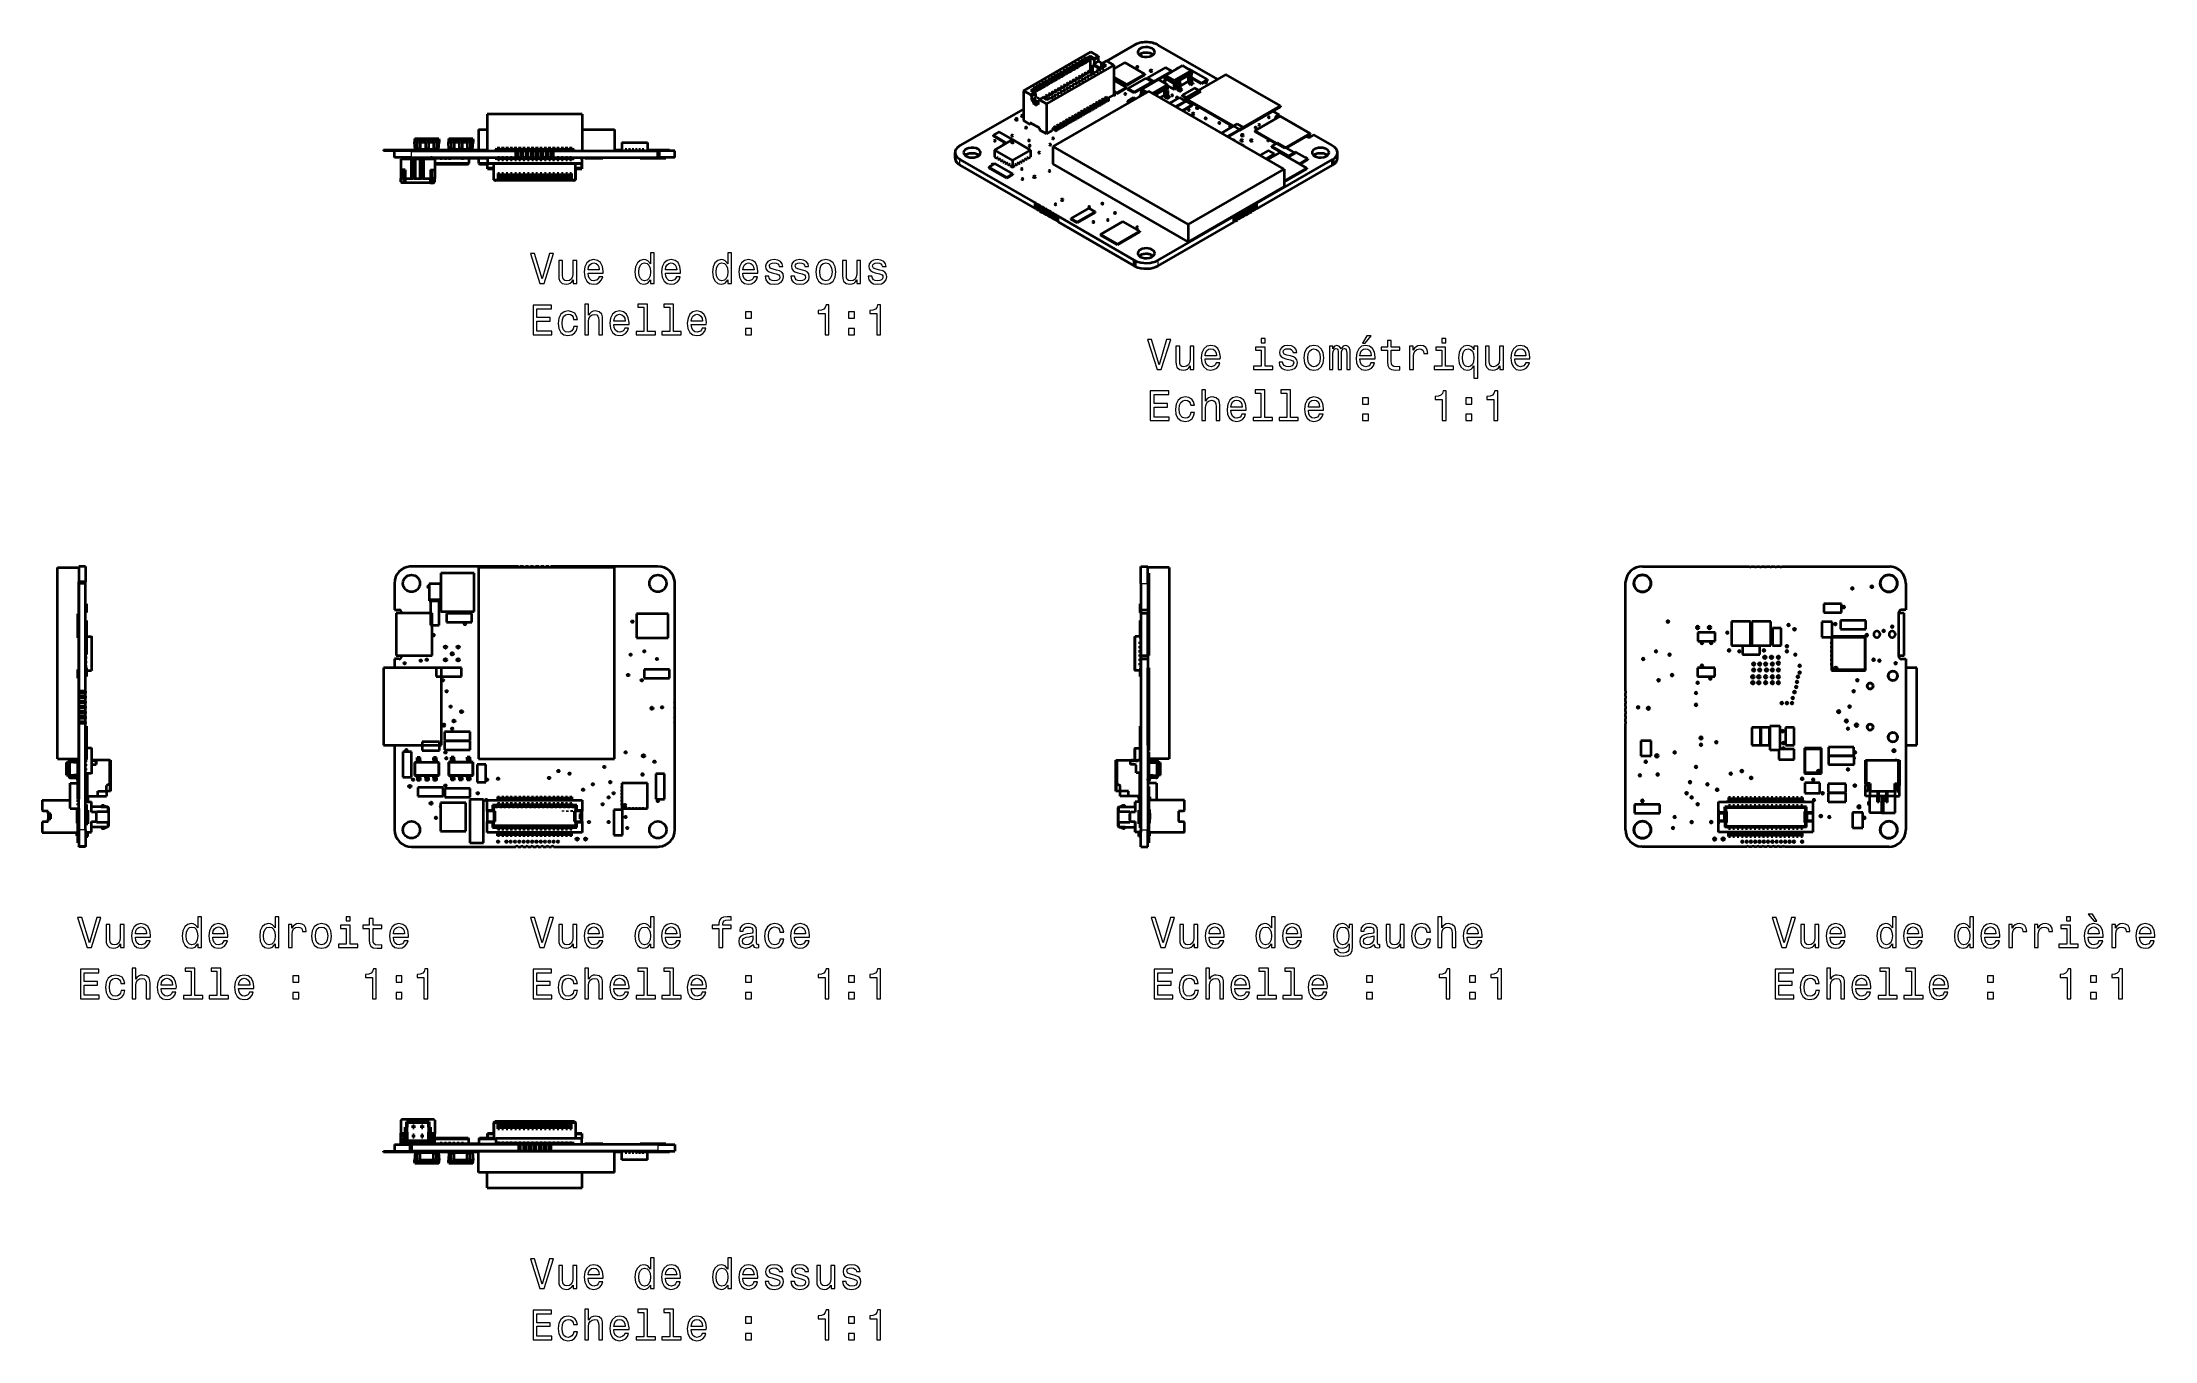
# Model space of a CAD drawing. Extents: x 537 to 786, y 346 to 499.
import ezdxf

# ---------------------------------------------------------------- set-up
doc = ezdxf.new("R2010")
doc.units = 0

msp = doc.modelspace()

# ---------------------------------------------------------------- linework, layer by layer
at = {"color": 7, "lineweight": 35, "ltscale": 0.22862}
for p, q in [((652.68, 492.98), (660.6, 497.55)), ((663.29, 496), (655.37, 491.43))]:
    msp.add_line(p, q, dxfattribs=at)
at = {"color": 7, "lineweight": 35, "ltscale": 0.024495}
for p, q in [((660.6, 497.55), (661.45, 497.06)), ((660.85, 495), (660.85, 495.98)), ((653.53, 492.49), (652.68, 492.98)), ((655.37, 491.43), (654.52, 491.92))]:
    msp.add_line(p, q, dxfattribs=at)
at = {"color": 7, "lineweight": 35, "ltscale": 0.093899}
msp.add_line((665.71, 498.36), (662.45, 496.48), dxfattribs=at)
at = {"color": 7, "lineweight": 35, "ltscale": 0.201031}
msp.add_line((675.5, 494.34), (668.54, 498.36), dxfattribs=at)
at = {"color": 7, "lineweight": 35, "ltscale": 0.005307}
for p, q in [((656.48, 494.85), (656.3, 494.74)), ((656.84, 495.05), (656.65, 494.94)), ((657.19, 495.26), (657.01, 495.15)), ((657.9, 495.66), (657.71, 495.56)), ((658.25, 495.87), (658.07, 495.76)), ((658.6, 496.07), (658.42, 495.97)), ((658.96, 496.28), (658.77, 496.17)), ((659.31, 496.48), (659.13, 496.37)), ((659.67, 496.68), (659.48, 496.58)), ((659.95, 494.89), (659.76, 494.78)), ((660.02, 496.89), (659.83, 496.78)), ((660.3, 495.09), (660.12, 494.99)), ((660.54, 494.74), (660.73, 494.85)), ((660.9, 494.94), (661.08, 495.05)), ((661.25, 495.15), (661.43, 495.26)), ((661.6, 495.35), (661.79, 495.46)), ((661.96, 495.56), (662.14, 495.66)), ((654.01, 493.42), (653.82, 493.31)), ((654.36, 493.62), (654.18, 493.52)), ((654.72, 493.83), (654.53, 493.72)), ((655.07, 494.03), (654.89, 493.92)), ((655.42, 494.23), (655.24, 494.13)), ((655.71, 492.44), (655.52, 492.33)), ((656.13, 494.64), (655.95, 494.54)), ((656.41, 492.85), (656.23, 492.74)), ((656.3, 492.29), (656.48, 492.4)), ((656.77, 493.05), (656.58, 492.94)), ((656.65, 492.5), (656.84, 492.6)), ((657.12, 493.25), (656.94, 493.15)), ((657.01, 492.7), (657.19, 492.81)), ((657.47, 493.46), (657.29, 493.35)), ((657.83, 493.66), (657.64, 493.56)), ((657.71, 493.11), (657.9, 493.21)), ((658.18, 493.87), (658, 493.76)), ((658.07, 493.31), (658.25, 493.42)), ((658.53, 494.07), (658.35, 493.97)), ((658.42, 493.52), (658.6, 493.62)), ((658.77, 493.72), (658.96, 493.83)), ((659.24, 494.48), (659.06, 494.37)), ((659.13, 493.92), (659.31, 494.03)), ((659.59, 494.68), (659.41, 494.58)), ((659.48, 494.13), (659.67, 494.23)), ((659.83, 494.33), (660.02, 494.44)), ((655.35, 492.23), (655.17, 492.13)), ((655.95, 492.09), (656.13, 492.19))]:
    msp.add_line(p, q, dxfattribs=at)
at = {"color": 7, "lineweight": 35, "ltscale": 0.003572}
for p, q in [((656.3, 494.74), (656.42, 494.67)), ((656.61, 494.78), (656.48, 494.85)), ((657.01, 495.15), (657.13, 495.08)), ((657.31, 495.18), (657.19, 495.26)), ((657.67, 495.39), (657.54, 495.46)), ((658.07, 495.76), (658.19, 495.69)), ((658.37, 495.8), (658.25, 495.87)), ((658.77, 496.17), (658.9, 496.1)), ((659.13, 496.37), (659.25, 496.3)), ((659.44, 496.41), (659.31, 496.48)), ((659.83, 496.78), (659.96, 496.71)), ((660.14, 496.82), (660.02, 496.89)), ((660.42, 494.81), (660.54, 494.74)), ((660.73, 494.85), (660.6, 494.92)), ((661.13, 495.22), (661.25, 495.15)), ((661.43, 495.26), (661.31, 495.33)), ((661.79, 495.46), (661.66, 495.53)), ((654.18, 493.52), (654.3, 493.44)), ((654.49, 493.55), (654.36, 493.62)), ((654.53, 493.72), (654.66, 493.65)), ((654.84, 493.75), (654.72, 493.83)), ((655.24, 494.13), (655.36, 494.06)), ((655.55, 494.16), (655.42, 494.23)), ((655.9, 494.37), (655.78, 494.44)), ((655.95, 494.54), (656.07, 494.47)), ((656.13, 492.19), (656.01, 492.26)), ((656.53, 492.57), (656.65, 492.5)), ((656.84, 492.6), (656.71, 492.67)), ((657.19, 492.81), (657.07, 492.88)), ((657.24, 492.98), (657.36, 492.9)), ((657.59, 493.18), (657.71, 493.11)), ((657.9, 493.21), (657.77, 493.29)), ((658.3, 493.59), (658.42, 493.52)), ((658.6, 493.62), (658.48, 493.69)), ((658.65, 493.79), (658.77, 493.72)), ((658.96, 493.83), (658.83, 493.9)), ((659.36, 494.2), (659.48, 494.13)), ((659.67, 494.23), (659.54, 494.31)), ((660.02, 494.44), (659.89, 494.51)), ((660.06, 494.61), (660.19, 494.54)), ((655.82, 492.16), (655.95, 492.09)), ((544.9, 408.7), (544.76, 408.7)), ((663.9, 406.3), (664.04, 406.3))]:
    msp.add_line(p, q, dxfattribs=at)
at = {"color": 7, "lineweight": 35, "ltscale": 0.005103}
for p, q in [((656.48, 494.64), (656.48, 494.85)), ((656.84, 494.85), (656.84, 495.05)), ((657.19, 495.05), (657.19, 495.26)), ((657.54, 495.26), (657.54, 495.46)), ((657.9, 495.46), (657.9, 495.66)), ((658.25, 495.66), (658.25, 495.87)), ((658.6, 495.87), (658.6, 496.07)), ((658.96, 496.07), (658.96, 496.28)), ((659.31, 496.28), (659.31, 496.48)), ((659.67, 496.48), (659.67, 496.68)), ((660.02, 496.68), (660.02, 496.89)), ((654.01, 493.21), (654.01, 493.42)), ((654.36, 493.42), (654.36, 493.62)), ((654.72, 493.62), (654.72, 493.83)), ((655.07, 493.83), (655.07, 494.03)), ((655.42, 494.03), (655.42, 494.23)), ((655.78, 494.23), (655.78, 494.44)), ((656.13, 494.44), (656.13, 494.64)), ((658.81, 489.78), (658.64, 489.68)), ((659.16, 489.8), (658.98, 489.7)), ((659.52, 490.19), (659.34, 490.09)), ((659.86, 490.21), (659.69, 490.11)), ((659.87, 490.39), (659.7, 490.29)), ((660.22, 490.41), (660.04, 490.31)), ((660.58, 490.8), (660.4, 490.7)), ((660.92, 490.82), (660.75, 490.72)), ((660.93, 491.01), (660.76, 490.91)), ((661.29, 491.21), (661.11, 491.11)), ((661.63, 491.23), (661.45, 491.13)), ((661.64, 491.42), (661.46, 491.31)), ((661.98, 491.43), (661.81, 491.33)), ((662.35, 491.82), (662.17, 491.72)), ((662.69, 491.84), (662.52, 491.74)), ((662.7, 492.03), (662.53, 491.93)), ((653.46, 489.22), (653.46, 489.02)), ((653.63, 489.12), (653.46, 489.02)), ((654.59, 488.36), (654.59, 488.57)), ((656.69, 488.56), (656.51, 488.46)), ((657.03, 488.58), (656.86, 488.47)), ((657.05, 488.76), (656.87, 488.66)), ((657.39, 488.78), (657.21, 488.68)), ((657.75, 489.17), (657.58, 489.07)), ((658.1, 489.19), (657.92, 489.09)), ((658.11, 489.37), (657.93, 489.27)), ((658.45, 489.39), (658.27, 489.29)), ((658.8, 489.6), (658.63, 489.49))]:
    msp.add_line(p, q, dxfattribs=at)
at = {"color": 7, "lineweight": 35, "ltscale": 0.0049}
for p, q in [((656.78, 494.87), (656.61, 494.78)), ((657.84, 495.49), (657.67, 495.39)), ((658.26, 495.57), (658.09, 495.47)), ((658.97, 495.98), (658.8, 495.88)), ((659.61, 496.51), (659.44, 496.41)), ((660.96, 495.12), (661.13, 495.22)), ((655.01, 493.85), (654.84, 493.75)), ((655.43, 493.93), (655.26, 493.84)), ((655.43, 492.46), (655.26, 492.37)), ((655.72, 494.26), (655.55, 494.16)), ((656.14, 494.34), (655.97, 494.24)), ((656.49, 494.55), (656.32, 494.45)), ((656.49, 493.08), (656.32, 492.98)), ((656.36, 492.47), (656.53, 492.57)), ((657.46, 493.47), (657.63, 493.57)), ((657.81, 493.67), (657.98, 493.77)), ((658.26, 494.1), (658.09, 494)), ((658.13, 493.49), (658.3, 493.59)), ((658.52, 494.08), (658.69, 494.18)), ((658.97, 494.51), (658.8, 494.41)), ((659.19, 494.1), (659.36, 494.2))]:
    msp.add_line(p, q, dxfattribs=at)
at = {"color": 7, "lineweight": 35, "ltscale": 0.003536}
for p, q in [((656.68, 494.65), (656.61, 494.78)), ((657.13, 495.08), (657.2, 494.96)), ((657.38, 495.06), (657.31, 495.18)), ((657.74, 495.27), (657.67, 495.39)), ((658.19, 495.69), (658.26, 495.57)), ((658.45, 495.67), (658.37, 495.8)), ((658.8, 495.88), (658.73, 496)), ((658.9, 496.1), (658.97, 495.98)), ((659.51, 496.29), (659.44, 496.41)), ((659.61, 496.51), (659.68, 496.38)), ((659.68, 494.91), (659.75, 494.79)), ((659.93, 494.9), (659.86, 495.02)), ((659.96, 496.71), (660.03, 496.59)), ((660.21, 496.69), (660.14, 496.82)), ((661.45, 497.06), (661.52, 496.94)), ((653.6, 492.36), (653.53, 492.49)), ((654.3, 493.44), (654.37, 493.32)), ((654.56, 493.43), (654.49, 493.55)), ((654.91, 493.63), (654.84, 493.75)), ((655.08, 492.26), (655.15, 492.14)), ((655.33, 492.24), (655.26, 492.37)), ((655.36, 494.06), (655.43, 493.93)), ((655.43, 492.46), (655.5, 492.34)), ((655.62, 494.04), (655.55, 494.16)), ((655.72, 494.26), (655.79, 494.14)), ((655.79, 492.67), (655.86, 492.55)), ((655.97, 494.24), (655.9, 494.37)), ((656.04, 492.65), (655.97, 492.77)), ((656.07, 494.47), (656.14, 494.34)), ((656.39, 492.86), (656.32, 492.98)), ((656.42, 494.67), (656.49, 494.55)), ((656.85, 493.28), (656.92, 493.16)), ((657.1, 493.26), (657.03, 493.39)), ((657.46, 493.47), (657.38, 493.59)), ((657.55, 493.69), (657.63, 493.57)), ((657.91, 493.89), (657.98, 493.77)), ((658.16, 493.88), (658.09, 494)), ((658.26, 494.1), (658.33, 493.98)), ((658.52, 494.08), (658.45, 494.2)), ((658.62, 494.3), (658.69, 494.18)), ((658.87, 494.29), (658.8, 494.41)), ((659.22, 494.49), (659.15, 494.61)), ((659.32, 494.71), (659.39, 494.59)), ((665.95, 413.59), (665.85, 413.69)), ((545, 408.6), (544.9, 408.7)), ((545, 408.6), (544.9, 408.7)), ((590.3, 408.8), (590.2, 408.9)), ((590.2, 408.28), (590.3, 408.18)), ((600.1, 408.9), (600, 408.8)), ((600, 408.18), (600.1, 408.28)), ((663.9, 408.7), (663.8, 408.6)), ((663.8, 408.6), (663.9, 408.7)), ((663.9, 408.7), (663.8, 408.6)), ((544.9, 406.3), (545, 406.4)), ((544.9, 406.3), (545, 406.4)), ((590.3, 406.98), (590.2, 406.88)), ((590.2, 406.25), (590.3, 406.35)), ((600.1, 406.88), (600, 406.98)), ((600, 406.35), (600.1, 406.25)), ((663.8, 406.4), (663.9, 406.3)), ((663.8, 406.4), (663.9, 406.3)), ((663.9, 406.3), (663.8, 406.4))]:
    msp.add_line(p, q, dxfattribs=at)
at = {"color": 7, "lineweight": 35, "ltscale": 0.003573}
for p, q in [((656.65, 494.94), (656.78, 494.87)), ((656.96, 494.98), (656.84, 495.05)), ((657.36, 495.35), (657.48, 495.28)), ((657.71, 495.56), (657.84, 495.49)), ((658.02, 495.59), (657.9, 495.66)), ((658.42, 495.97), (658.54, 495.89)), ((658.73, 496), (658.6, 496.07)), ((659.08, 496.2), (658.96, 496.28)), ((659.48, 496.58), (659.61, 496.51)), ((659.79, 496.61), (659.67, 496.68)), ((660.77, 495.02), (660.9, 494.94)), ((661.08, 495.05), (660.96, 495.12)), ((661.48, 495.42), (661.6, 495.35)), ((661.83, 495.63), (661.96, 495.56)), ((662.14, 495.66), (662.02, 495.73)), ((653.82, 493.31), (653.95, 493.24)), ((654.13, 493.35), (654.01, 493.42)), ((654.89, 493.92), (655.01, 493.85)), ((655.19, 493.96), (655.07, 494.03)), ((655.59, 494.33), (655.72, 494.26)), ((656.25, 494.57), (656.13, 494.64)), ((656.18, 492.36), (656.3, 492.29)), ((656.48, 492.4), (656.36, 492.47)), ((656.88, 492.77), (657.01, 492.7)), ((657.54, 493.01), (657.42, 493.08)), ((657.94, 493.38), (658.07, 493.31)), ((658.25, 493.42), (658.13, 493.49)), ((659, 494), (659.13, 493.92)), ((659.31, 494.03), (659.19, 494.1)), ((659.71, 494.4), (659.83, 494.33)), ((660.37, 494.64), (660.25, 494.71)), ((662.61, 492.22), (662.49, 492.15))]:
    msp.add_line(p, q, dxfattribs=at)
at = {"color": 7, "lineweight": 35, "ltscale": 0.004899}
for p, q in [((656.85, 494.75), (656.68, 494.65)), ((657.13, 495.08), (656.96, 494.98)), ((657.2, 494.96), (657.03, 494.86)), ((657.48, 495.28), (657.31, 495.18)), ((657.55, 495.16), (657.38, 495.06)), ((657.91, 495.36), (657.74, 495.27)), ((658.19, 495.69), (658.02, 495.59)), ((658.54, 495.89), (658.37, 495.8)), ((659.25, 496.3), (659.08, 496.2)), ((659.32, 496.18), (659.15, 496.08)), ((659.68, 494.91), (659.51, 494.82)), ((659.58, 494.69), (659.75, 494.79)), ((660.03, 496.59), (659.86, 496.49)), ((660.03, 495.12), (659.86, 495.02)), ((659.93, 494.9), (660.1, 495)), ((660.25, 494.71), (660.42, 494.81)), ((660.6, 494.92), (660.77, 495.02)), ((654.3, 493.44), (654.13, 493.35)), ((654.37, 493.32), (654.2, 493.22)), ((654.66, 493.65), (654.49, 493.55)), ((655.08, 493.73), (654.91, 493.63)), ((655.08, 492.26), (654.91, 492.16)), ((655.36, 494.06), (655.19, 493.96)), ((655.69, 492.45), (655.86, 492.55)), ((656.14, 492.87), (655.97, 492.77)), ((656.04, 492.65), (656.21, 492.75)), ((656.42, 494.67), (656.25, 494.57)), ((656.39, 492.86), (656.56, 492.95)), ((656.85, 493.28), (656.68, 493.18)), ((656.71, 492.67), (656.88, 492.77)), ((656.75, 493.06), (656.92, 493.16)), ((657.2, 493.49), (657.03, 493.39)), ((657.07, 492.88), (657.24, 492.98)), ((657.42, 493.08), (657.59, 493.18)), ((657.91, 493.89), (657.74, 493.8)), ((657.77, 493.29), (657.94, 493.38)), ((658.48, 493.69), (658.65, 493.79)), ((658.87, 494.29), (659.04, 494.38)), ((659.32, 494.71), (659.15, 494.61)), ((659.22, 494.49), (659.39, 494.59)), ((659.54, 494.31), (659.71, 494.4))]:
    msp.add_line(p, q, dxfattribs=at)
at = {"color": 7, "lineweight": 35, "ltscale": 0.003535}
for p, q in [((656.78, 494.87), (656.85, 494.75)), ((657.03, 494.86), (656.96, 494.98)), ((657.48, 495.28), (657.55, 495.16)), ((657.84, 495.49), (657.91, 495.36)), ((658.09, 495.47), (658.02, 495.59)), ((658.54, 495.89), (658.62, 495.77)), ((659.15, 496.08), (659.08, 496.2)), ((659.25, 496.3), (659.32, 496.18)), ((659.58, 494.69), (659.51, 494.82)), ((659.86, 496.49), (659.79, 496.61)), ((660.03, 495.12), (660.1, 495)), ((660.28, 495.1), (660.21, 495.22)), ((660.55, 495.42), (660.62, 495.29)), ((653.95, 493.24), (654.02, 493.12)), ((654.2, 493.22), (654.13, 493.35)), ((654.66, 493.65), (654.73, 493.53)), ((655.01, 493.85), (655.08, 493.73)), ((655.26, 493.84), (655.19, 493.96)), ((655.69, 492.45), (655.62, 492.57)), ((656.14, 492.87), (656.21, 492.75)), ((656.32, 494.45), (656.25, 494.57)), ((656.49, 493.08), (656.56, 492.95)), ((656.75, 493.06), (656.68, 493.18)), ((657.2, 493.49), (657.27, 493.36)), ((657.81, 493.67), (657.74, 493.8)), ((658.97, 494.51), (659.04, 494.38)), ((590.45, 482.41), (590.35, 482.51)), ((590.35, 482.51), (590.45, 482.41)), ((590.45, 482.41), (590.35, 482.51)), ((590.35, 482.51), (590.45, 482.41)), ((590.45, 482.41), (590.35, 482.51)), ((599.95, 482.51), (599.85, 482.41)), ((599.85, 482.41), (599.95, 482.51)), ((599.85, 482.41), (599.95, 482.51)), ((599.95, 482.51), (599.85, 482.41)), ((599.95, 482.51), (599.85, 482.41)), ((579.4, 482.26), (579.5, 482.16)), ((583.3, 482.16), (583.4, 482.26)), ((543.55, 414.09), (543.45, 414.19)), ((543.65, 414.19), (543.55, 414.09)), ((665.25, 414.09), (665.15, 414.19)), ((665.25, 414.09), (665.35, 414.19)), ((537.2, 408.28), (537.3, 408.18)), ((543.6, 407.95), (543.5, 408.05)), ((543.6, 407.95), (543.5, 408.05)), ((590.5, 408.18), (590.4, 408.08)), ((599.9, 408.08), (599.8, 408.18)), ((665.3, 408.05), (665.2, 407.95)), ((665.3, 408.05), (665.2, 407.95)), ((665.3, 408.05), (665.2, 407.95)), ((671.51, 408.18), (671.61, 408.28)), ((735.31, 408.6), (735.21, 408.7)), ((735.31, 408.6), (735.21, 408.7)), ((744.81, 408.7), (744.71, 408.6)), ((744.81, 408.7), (744.71, 408.6)), ((537.3, 406.98), (537.2, 406.88)), ((543.5, 406.95), (543.6, 407.05)), ((543.5, 406.95), (543.6, 407.05)), ((590.4, 407.08), (590.5, 406.98)), ((599.8, 406.98), (599.9, 407.08)), ((665.2, 407.05), (665.3, 406.95)), ((665.2, 407.05), (665.3, 406.95)), ((665.2, 407.05), (665.3, 406.95)), ((671.61, 406.88), (671.51, 406.98)), ((735.21, 406.3), (735.31, 406.4)), ((735.21, 406.3), (735.31, 406.4)), ((744.71, 406.4), (744.81, 406.3)), ((744.71, 406.4), (744.81, 406.3)), ((579.5, 371.9), (579.4, 371.8)), ((580.05, 371.6), (580.15, 371.5)), ((582.75, 371.6), (582.65, 371.5)), ((583.4, 371.8), (583.3, 371.9)), ((590.35, 371.55), (590.45, 371.65)), ((590.35, 371.55), (590.45, 371.65)), ((599.85, 371.65), (599.95, 371.55)), ((599.85, 371.65), (599.95, 371.55)), ((580.15, 369.4), (580.05, 369.3)), ((582.65, 369.4), (582.75, 369.3))]:
    msp.add_line(p, q, dxfattribs=at)
at = {"color": 7, "lineweight": 35, "ltscale": 0.001991}
for p, q in [((656.8, 494.83), (656.87, 494.87)), ((657.51, 495.24), (657.58, 495.28)), ((657.86, 495.44), (657.93, 495.48)), ((658.57, 495.85), (658.64, 495.89)), ((659.28, 496.26), (659.35, 496.3)), ((659.63, 496.46), (659.7, 496.5)), ((654.04, 493.23), (653.97, 493.19)), ((654.68, 493.6), (654.75, 493.64)), ((655.04, 493.81), (655.1, 493.85)), ((655.74, 494.22), (655.81, 494.25)), ((656.45, 494.62), (656.52, 494.66))]:
    msp.add_line(p, q, dxfattribs=at)
at = {"color": 7, "lineweight": 13, "ltscale": 0.002331}
for p, q in [((656.9, 494.85), (656.81, 494.81)), ((657.6, 495.26), (657.52, 495.22)), ((657.96, 495.47), (657.88, 495.42)), ((658.66, 495.87), (658.58, 495.83)), ((659.02, 496.08), (658.94, 496.03)), ((659.72, 496.49), (659.64, 496.44)), ((654.07, 493.22), (653.99, 493.17)), ((654.42, 493.42), (654.34, 493.38)), ((654.77, 493.63), (654.69, 493.58)), ((655.13, 493.83), (655.05, 493.79)), ((655.83, 494.24), (655.75, 494.19)), ((656.19, 494.45), (656.11, 494.4))]:
    msp.add_line(p, q, dxfattribs=at)
at = {"color": 7, "lineweight": 13, "ltscale": 0.003279}
for p, q in [((656.85, 494.7), (656.96, 494.77)), ((657.2, 494.9), (657.31, 494.97)), ((657.55, 495.11), (657.67, 495.17)), ((657.91, 495.31), (658.02, 495.38)), ((658.26, 495.52), (658.38, 495.58)), ((658.62, 495.72), (658.73, 495.79)), ((658.97, 495.92), (659.08, 495.99)), ((659.68, 496.33), (659.79, 496.4)), ((660.03, 496.54), (660.14, 496.6)), ((654.02, 493.07), (654.13, 493.13)), ((654.37, 493.27), (654.49, 493.34)), ((655.08, 493.68), (655.19, 493.75)), ((655.43, 493.88), (655.55, 493.95)), ((655.79, 494.09), (655.9, 494.15)), ((656.14, 494.29), (656.25, 494.36)), ((656.49, 494.5), (656.61, 494.56))]:
    msp.add_line(p, q, dxfattribs=at)
at = {"color": 7, "lineweight": 35, "ltscale": 0.008982}
for p, q in [((656.85, 494.39), (656.85, 494.75)), ((658.26, 495.21), (658.26, 495.57)), ((658.45, 495.67), (658.45, 495.31)), ((659.86, 496.49), (659.86, 496.13)), ((654.02, 492.76), (654.02, 493.12)), ((654.56, 493.43), (654.56, 493.07)), ((655.43, 493.58), (655.43, 493.93))]:
    msp.add_line(p, q, dxfattribs=at)
at = {"color": 7, "lineweight": 35, "ltscale": 0.000680215}
for p, q in [((656.87, 494.87), (656.9, 494.85)), ((657.23, 495.07), (657.25, 495.06)), ((657.58, 495.28), (657.6, 495.26)), ((657.93, 495.48), (657.96, 495.47)), ((658.29, 495.68), (658.31, 495.67)), ((658.64, 495.89), (658.66, 495.87)), ((659.35, 496.3), (659.37, 496.28)), ((659.7, 496.5), (659.72, 496.49)), ((660.05, 496.7), (660.08, 496.69)), ((654.04, 493.23), (654.07, 493.22)), ((654.75, 493.64), (654.77, 493.63)), ((655.46, 494.05), (655.48, 494.04)), ((655.81, 494.25), (655.83, 494.24)), ((656.52, 494.66), (656.54, 494.65))]:
    msp.add_line(p, q, dxfattribs=at)
at = {"color": 7, "lineweight": 35, "ltscale": 0.005188}
for p, q in [((656.96, 494.77), (657.02, 494.57)), ((657.31, 494.97), (657.37, 494.77)), ((657.67, 495.17), (657.73, 494.98)), ((658.02, 495.38), (658.08, 495.18)), ((658.38, 495.58), (658.43, 495.38)), ((658.73, 495.79), (658.79, 495.59)), ((659.08, 495.99), (659.14, 495.79)), ((659.79, 496.4), (659.85, 496.2)), ((660.14, 496.6), (660.2, 496.4)), ((654.13, 493.13), (654.19, 492.93)), ((654.49, 493.34), (654.55, 493.14)), ((655.19, 493.75), (655.25, 493.55)), ((655.55, 493.95), (655.61, 493.75)), ((655.9, 494.15), (655.96, 493.95)), ((656.25, 494.36), (656.31, 494.16))]:
    msp.add_line(p, q, dxfattribs=at)
at = {"color": 7, "lineweight": 35, "ltscale": 0.008981}
for p, q in [((657.03, 494.86), (657.03, 494.5)), ((657.2, 494.6), (657.2, 494.96)), ((657.38, 495.06), (657.38, 494.7)), ((657.55, 494.8), (657.55, 495.16)), ((657.74, 495.27), (657.74, 494.91)), ((657.91, 495), (657.91, 495.36)), ((658.09, 495.47), (658.09, 495.11)), ((658.62, 495.41), (658.62, 495.77)), ((658.8, 495.88), (658.8, 495.52)), ((658.97, 495.62), (658.97, 495.98)), ((659.15, 496.08), (659.15, 495.72)), ((659.32, 495.82), (659.32, 496.18)), ((659.51, 496.29), (659.51, 495.93)), ((659.68, 496.02), (659.68, 496.38)), ((660.03, 496.23), (660.03, 496.59)), ((660.21, 496.69), (660.21, 496.33)), ((654.2, 493.22), (654.2, 492.86)), ((654.37, 492.96), (654.37, 493.32)), ((654.73, 493.17), (654.73, 493.53)), ((654.91, 493.63), (654.91, 493.27)), ((655.08, 493.37), (655.08, 493.73)), ((655.26, 493.84), (655.26, 493.48)), ((655.62, 494.04), (655.62, 493.68)), ((655.79, 493.78), (655.79, 494.14)), ((655.97, 494.24), (655.97, 493.89)), ((656.14, 493.98), (656.14, 494.34)), ((656.32, 494.45), (656.32, 494.09)), ((656.49, 494.19), (656.49, 494.55)), ((656.68, 494.65), (656.68, 494.29))]:
    msp.add_line(p, q, dxfattribs=at)
at = {"color": 7, "lineweight": 35, "ltscale": 0.001989}
for p, q in [((657.16, 495.03), (657.23, 495.07)), ((658.22, 495.64), (658.29, 495.68)), ((654.33, 493.4), (654.4, 493.44)), ((655.39, 494.01), (655.46, 494.05))]:
    msp.add_line(p, q, dxfattribs=at)
at = {"color": 7, "lineweight": 13, "ltscale": 0.002329}
for p, q in [((657.25, 495.06), (657.17, 495.01)), ((658.31, 495.67), (658.23, 495.62)), ((659.37, 496.28), (659.29, 496.24)), ((660.08, 496.69), (660, 496.64)), ((655.48, 494.04), (655.4, 493.99)), ((656.54, 494.65), (656.46, 494.6))]:
    msp.add_line(p, q, dxfattribs=at)
at = {"color": 7, "lineweight": 13, "ltscale": 0.004993}
for p, q in [((657.37, 494.77), (657.2, 494.67)), ((657.73, 494.98), (657.55, 494.88)), ((658.43, 495.38), (658.26, 495.28)), ((658.79, 495.59), (658.62, 495.49)), ((659.85, 496.2), (659.68, 496.1)), ((660.2, 496.4), (660.03, 496.3)), ((654.19, 492.93), (654.02, 492.83)), ((654.55, 493.14), (654.37, 493.04)), ((654.9, 493.34), (654.73, 493.24)), ((655.61, 493.75), (655.43, 493.65)), ((655.96, 493.95), (655.79, 493.85)), ((656.31, 494.16), (656.14, 494.06)), ((657.02, 494.57), (656.85, 494.47))]:
    msp.add_line(p, q, dxfattribs=at)
at = {"color": 7, "lineweight": 35, "ltscale": 0.005308}
for p, q in [((657.54, 495.46), (657.36, 495.35)), ((655.78, 494.44), (655.59, 494.33)), ((656.06, 492.64), (655.88, 492.54)), ((658.89, 494.28), (658.7, 494.17))]:
    msp.add_line(p, q, dxfattribs=at)
at = {"color": 7, "lineweight": 13, "ltscale": 0.005308}
for p, q in [((657.55, 494.8), (657.74, 494.91)), ((659.32, 495.82), (659.51, 495.93)), ((654.73, 493.17), (654.91, 493.27))]:
    msp.add_line(p, q, dxfattribs=at)
at = {"color": 7, "lineweight": 13, "ltscale": 0.004994}
for p, q in [((658.08, 495.18), (657.91, 495.08)), ((659.14, 495.79), (658.97, 495.69)), ((659.5, 496), (659.32, 495.9)), ((655.25, 493.55), (655.08, 493.45))]:
    msp.add_line(p, q, dxfattribs=at)
at = {"color": 7, "lineweight": 13, "ltscale": 0.005307}
for p, q in [((657.91, 495), (658.09, 495.11)), ((658.26, 495.21), (658.45, 495.31)), ((658.62, 495.41), (658.8, 495.52)), ((658.97, 495.62), (659.15, 495.72)), ((659.68, 496.02), (659.86, 496.13)), ((660.03, 496.23), (660.21, 496.33)), ((654.02, 492.76), (654.2, 492.86)), ((654.37, 492.96), (654.56, 493.07)), ((655.08, 493.37), (655.26, 493.48)), ((655.43, 493.58), (655.62, 493.68)), ((655.79, 493.78), (655.97, 493.89)), ((656.14, 493.98), (656.32, 494.09)), ((656.49, 494.19), (656.68, 494.29)), ((656.85, 494.39), (657.03, 494.5)), ((657.2, 494.6), (657.38, 494.7))]:
    msp.add_line(p, q, dxfattribs=at)
at = {"color": 7, "lineweight": 35, "ltscale": 0.004898}
for p, q in [((658.62, 495.77), (658.45, 495.67)), ((658.9, 496.1), (658.73, 496)), ((659.68, 496.38), (659.51, 496.29)), ((659.96, 496.71), (659.79, 496.61)), ((661.31, 495.33), (661.48, 495.42)), ((661.66, 495.53), (661.83, 495.63)), ((654.73, 493.53), (654.56, 493.43)), ((655.33, 492.24), (655.5, 492.34)), ((655.79, 494.14), (655.62, 494.04)), ((655.79, 492.67), (655.62, 492.57)), ((656.07, 494.47), (655.9, 494.37)), ((656.01, 492.26), (656.18, 492.36)), ((657.1, 493.26), (657.27, 493.36)), ((657.55, 493.69), (657.38, 493.59)), ((658.16, 493.88), (658.33, 493.98)), ((658.62, 494.3), (658.45, 494.2)), ((658.83, 493.9), (659, 494)), ((659.89, 494.51), (660.06, 494.61))]:
    msp.add_line(p, q, dxfattribs=at)
at = {"color": 7, "lineweight": 35, "ltscale": 0.00199}
for p, q in [((658.92, 496.05), (658.99, 496.09)), ((659.99, 496.66), (660.05, 496.7)), ((656.1, 494.42), (656.16, 494.46))]:
    msp.add_line(p, q, dxfattribs=at)
at = {"color": 7, "lineweight": 35, "ltscale": 0.000681537}
for p, q in [((658.99, 496.09), (659.02, 496.08)), ((654.4, 493.44), (654.42, 493.42)), ((656.16, 494.46), (656.19, 494.45))]:
    msp.add_line(p, q, dxfattribs=at)
at = {"color": 7, "lineweight": 13, "ltscale": 0.00328}
for p, q in [((659.32, 496.13), (659.44, 496.19)), ((654.73, 493.48), (654.84, 493.54))]:
    msp.add_line(p, q, dxfattribs=at)
at = {"color": 7, "lineweight": 13, "ltscale": 0.004579}
for p, q in [((659.51, 494.76), (659.35, 494.67)), ((660.21, 495.17), (660.05, 495.07)), ((655.26, 492.31), (655.1, 492.22)), ((655.62, 492.51), (655.46, 492.42)), ((655.97, 492.72), (655.81, 492.63)), ((656.32, 492.92), (656.17, 492.83)), ((656.68, 493.12), (656.52, 493.03)), ((657.38, 493.53), (657.23, 493.44)), ((657.74, 493.74), (657.58, 493.65)), ((658.09, 493.94), (657.93, 493.85)), ((658.8, 494.35), (658.64, 494.26)), ((659.15, 494.55), (658.99, 494.46))]:
    msp.add_line(p, q, dxfattribs=at)
at = {"color": 7, "lineweight": 35, "ltscale": 0.005187}
for p, q in [((659.44, 496.19), (659.5, 496)), ((654.84, 493.54), (654.9, 493.34)), ((656.61, 494.56), (656.67, 494.36))]:
    msp.add_line(p, q, dxfattribs=at)
at = {"color": 7, "lineweight": 35, "ltscale": 0.001456}
for p, q in [((659.51, 494.82), (659.51, 494.76)), ((659.86, 495.02), (659.86, 494.96)), ((660.21, 495.22), (660.21, 495.17)), ((655.26, 492.37), (655.26, 492.31)), ((655.62, 492.57), (655.62, 492.51)), ((655.97, 492.77), (655.97, 492.72)), ((656.32, 492.98), (656.32, 492.92)), ((656.68, 493.18), (656.68, 493.12)), ((657.03, 493.39), (657.03, 493.33)), ((657.38, 493.59), (657.38, 493.53)), ((657.74, 493.8), (657.74, 493.74)), ((658.09, 494), (658.09, 493.94)), ((658.45, 494.2), (658.45, 494.15)), ((658.8, 494.41), (658.8, 494.35)), ((659.15, 494.61), (659.15, 494.55))]:
    msp.add_line(p, q, dxfattribs=at)
at = {"color": 7, "lineweight": 13, "ltscale": 0.00458}
for p, q in [((659.86, 494.96), (659.7, 494.87)), ((657.03, 493.33), (656.87, 493.24)), ((658.45, 494.15), (658.29, 494.05))]:
    msp.add_line(p, q, dxfattribs=at)
at = {"color": 7, "lineweight": 13, "ltscale": 0.004193}
for p, q in [((659.73, 494.83), (659.87, 494.91)), ((660.08, 495.03), (660.22, 495.12)), ((655.48, 492.38), (655.63, 492.46)), ((656.54, 492.99), (656.69, 493.08)), ((656.9, 493.2), (657.04, 493.28)), ((657.25, 493.4), (657.4, 493.48)), ((657.96, 493.81), (658.1, 493.89)), ((658.31, 494.01), (658.46, 494.1)), ((659.37, 494.62), (659.52, 494.71))]:
    msp.add_line(p, q, dxfattribs=at)
at = {"color": 7, "lineweight": 35, "ltscale": 0.00050931}
for p, q in [((659.76, 494.78), (659.75, 494.79)), ((659.93, 494.9), (659.95, 494.89)), ((655.88, 492.54), (655.86, 492.55)), ((656.39, 492.86), (656.41, 492.85)), ((656.94, 493.15), (656.92, 493.16)), ((658.7, 494.17), (658.69, 494.18)), ((659.22, 494.49), (659.24, 494.48)), ((668.1, 492.6), (668.12, 492.59)), ((669.19, 493.23), (669.21, 493.22)), ((669.44, 493.37), (669.46, 493.36))]:
    msp.add_line(p, q, dxfattribs=at)
at = {"color": 7, "lineweight": 35, "ltscale": 0.001524}
for p, q in [((659.87, 494.91), (659.89, 494.86)), ((660.22, 495.12), (660.25, 495.06)), ((655.63, 492.46), (655.65, 492.41)), ((655.98, 492.67), (656, 492.61)), ((656.33, 492.87), (656.36, 492.82)), ((656.69, 493.08), (656.71, 493.02)), ((657.04, 493.28), (657.07, 493.22)), ((657.4, 493.48), (657.42, 493.43)), ((657.75, 493.69), (657.77, 493.63)), ((658.1, 493.89), (658.13, 493.84)), ((658.46, 494.1), (658.48, 494.04)), ((658.81, 494.3), (658.83, 494.24)), ((659.52, 494.71), (659.54, 494.65))]:
    msp.add_line(p, q, dxfattribs=at)
at = {"color": 7, "lineweight": 35, "ltscale": 0.000510632}
for p, q in [((660.12, 494.99), (660.1, 495)), ((660.28, 495.1), (660.3, 495.09)), ((671.99, 494.86), (672.01, 494.85)), ((672.24, 495.01), (672.26, 494.99)), ((655.52, 492.33), (655.5, 492.34)), ((656.04, 492.65), (656.06, 492.64)), ((657.29, 493.35), (657.27, 493.36)), ((657.46, 493.47), (657.47, 493.46)), ((657.81, 493.67), (657.83, 493.66)), ((658.35, 493.97), (658.33, 493.98)), ((658.52, 494.08), (658.53, 494.07)), ((658.87, 494.29), (658.89, 494.28))]:
    msp.add_line(p, q, dxfattribs=at)
at = {"color": 7, "lineweight": 35, "ltscale": 0.011636}
for p, q in [((660.55, 497.05), (660.14, 496.82)), ((662.02, 495.73), (662.42, 495.97)), ((653.95, 493.24), (653.55, 493.01)), ((655.42, 491.93), (655.82, 492.16))]:
    msp.add_line(p, q, dxfattribs=at)
at = {"color": 7, "lineweight": 35, "ltscale": 0.009594}
for p, q in [((660.55, 496.89), (660.21, 496.69)), ((660.21, 495.22), (660.55, 495.42)), ((660.28, 495.1), (660.62, 495.29)), ((654.02, 493.12), (653.69, 492.93))]:
    msp.add_line(p, q, dxfattribs=at)
at = {"color": 7, "lineweight": 35, "ltscale": 0.002042}
for p, q in [((660.6, 494.92), (660.53, 494.88)), ((661.31, 495.33), (661.24, 495.29)), ((661.66, 495.53), (661.59, 495.49)), ((661.69, 495.65), (661.77, 495.69)), ((670.12, 495.29), (670.12, 495.21)), ((656.01, 492.26), (655.94, 492.22)), ((656.71, 492.67), (656.64, 492.63)), ((657.07, 492.88), (657, 492.84)), ((657.77, 493.29), (657.7, 493.24)), ((658.83, 493.9), (658.76, 493.86)), ((659.54, 494.31), (659.47, 494.27)), ((659.89, 494.51), (659.82, 494.47)), ((664.83, 493.71), (664.83, 493.62)), ((664.96, 493.23), (664.96, 493.15)), ((671.36, 492.47), (671.36, 492.38)), ((673.61, 493.87), (673.61, 493.79)), ((654.27, 492.18), (654.2, 492.14)), ((654.52, 491.92), (654.45, 491.87)), ((672.51, 491.32), (672.51, 491.24)), ((682.92, 491.19), (682.92, 491.11)), ((686.43, 487.95), (686.43, 487.87)), ((686.13, 484.96), (686.13, 484.88)), ((650.71, 482.78), (650.71, 482.7)), ((651.43, 483.19), (651.43, 483.11)), ((658.26, 477.93), (658.26, 477.85)), ((658.98, 477.52), (658.98, 477.44)), ((666.37, 476.44), (666.37, 476.36))]:
    msp.add_line(p, q, dxfattribs=at)
at = {"color": 7, "lineweight": 35, "ltscale": 0.003266}
for p, q in [((660.53, 494.75), (660.53, 494.88)), ((660.88, 494.95), (660.88, 495.08)), ((661.24, 495.16), (661.24, 495.29)), ((661.59, 495.36), (661.59, 495.49)), ((661.95, 495.56), (661.95, 495.69)), ((656.29, 492.3), (656.29, 492.43)), ((657, 492.71), (657, 492.84)), ((657.35, 492.91), (657.35, 493.04)), ((657.7, 493.11), (657.7, 493.24)), ((658.41, 493.52), (658.41, 493.65)), ((658.76, 493.73), (658.76, 493.86)), ((659.12, 493.93), (659.12, 494.06)), ((659.82, 494.34), (659.82, 494.47)), ((660.18, 494.54), (660.18, 494.67)), ((655.94, 492.09), (655.94, 492.22))]:
    msp.add_line(p, q, dxfattribs=at)
at = {"color": 7, "lineweight": 35, "ltscale": 0.012758}
for p, q in [((660.99, 496.79), (660.55, 497.05)), ((660.99, 496.63), (660.55, 496.89)), ((662.28, 495.89), (661.84, 496.14)), ((662.42, 495.97), (661.98, 496.22)), ((653.55, 493.01), (653.99, 492.75)), ((654.98, 492.18), (655.42, 491.93))]:
    msp.add_line(p, q, dxfattribs=at)
at = {"color": 7, "lineweight": 35, "ltscale": 0.004082}
for p, q in [((660.55, 497.05), (660.55, 496.89)), ((660.99, 496.06), (660.85, 495.98)), ((660.99, 496.63), (660.99, 496.79)), ((661.98, 496.22), (661.84, 496.14)), ((658.81, 489.62), (658.81, 489.78)), ((658.99, 489.72), (658.99, 489.88)), ((659.17, 489.82), (659.17, 489.99)), ((659.34, 489.93), (659.34, 490.09)), ((659.52, 490.03), (659.52, 490.19)), ((659.7, 490.13), (659.7, 490.29)), ((659.87, 490.23), (659.87, 490.39)), ((660.05, 490.33), (660.05, 490.5)), ((660.23, 490.44), (660.23, 490.6)), ((660.4, 490.54), (660.4, 490.7)), ((660.58, 490.64), (660.58, 490.8)), ((660.76, 490.74), (660.76, 490.91)), ((660.93, 490.84), (660.93, 491.01)), ((661.11, 490.95), (661.11, 491.11)), ((661.29, 491.05), (661.29, 491.21)), ((661.46, 491.15), (661.46, 491.31)), ((661.64, 491.25), (661.64, 491.42)), ((661.82, 491.35), (661.82, 491.52)), ((662, 491.46), (662, 491.62)), ((662.17, 491.56), (662.17, 491.72)), ((662.35, 491.66), (662.35, 491.82)), ((662.53, 491.76), (662.53, 491.93)), ((662.7, 491.86), (662.7, 492.03)), ((656.18, 488.51), (656.04, 488.43)), ((656.51, 488.29), (656.51, 488.46)), ((656.69, 488.39), (656.69, 488.56)), ((656.87, 488.5), (656.87, 488.66)), ((657.05, 488.6), (657.05, 488.76)), ((657.22, 488.7), (657.22, 488.86)), ((657.4, 488.8), (657.4, 488.97)), ((657.58, 488.9), (657.58, 489.07)), ((657.75, 489.01), (657.75, 489.17)), ((657.93, 489.11), (657.93, 489.27)), ((658.11, 489.21), (658.11, 489.37)), ((658.28, 489.31), (658.28, 489.48)), ((658.46, 489.42), (658.46, 489.58)), ((658.64, 489.52), (658.64, 489.68))]:
    msp.add_line(p, q, dxfattribs=at)
at = {"color": 7, "lineweight": 35, "ltscale": 0.036742}
msp.add_line((660.55, 495.42), (660.55, 496.89), dxfattribs=at)
at = {"color": 7, "lineweight": 35, "ltscale": 0.006635}
msp.add_line((660.62, 495.29), (660.85, 495.16), dxfattribs=at)
at = {"color": 7, "lineweight": 35, "ltscale": 0.022964}
msp.add_line((660.85, 495.98), (661.64, 495.52), dxfattribs=at)
at = {"color": 7, "lineweight": 35, "ltscale": 0.001123}
msp.add_line((660.88, 494.98), (660.85, 495), dxfattribs=at)
at = {"color": 7, "lineweight": 35, "ltscale": 0.002041}
for p, q in [((660.96, 495.12), (660.88, 495.08)), ((661.06, 496.1), (660.99, 496.14)), ((661.06, 496.1), (660.99, 496.06)), ((661.77, 495.69), (661.84, 495.65)), ((666.96, 494.94), (666.96, 494.85)), ((657.42, 493.08), (657.35, 493.04)), ((658.13, 493.49), (658.06, 493.45)), ((658.48, 493.69), (658.41, 493.65)), ((660.25, 494.71), (660.18, 494.67)), ((663.65, 492.72), (663.65, 492.64)), ((664.78, 493.37), (664.78, 493.29)), ((665.68, 492.81), (665.68, 492.73)), ((667.28, 494.49), (667.28, 494.4)), ((667.8, 494.04), (667.8, 493.95)), ((668, 494.07), (668, 493.99)), ((674.33, 494.29), (674.33, 494.21)), ((664.91, 491.76), (664.91, 491.68)), ((671.67, 492.12), (671.67, 492.04)), ((649.09, 487.75), (649.09, 487.67)), ((678.1, 488.41), (678.1, 488.32)), ((679.9, 488.26), (679.9, 488.18)), ((681.85, 486.46), (681.85, 486.38)), ((682.21, 485.54), (682.21, 485.46)), ((648.59, 484), (648.59, 483.92)), ((686.03, 483.88), (686.03, 483.8)), ((661.1, 478.74), (661.1, 478.66)), ((661.73, 476.07), (661.73, 475.98)), ((663.73, 474.91), (663.73, 474.83))]:
    msp.add_line(p, q, dxfattribs=at)
at = {"color": 7, "lineweight": 35, "ltscale": 0.013267}
for p, q in [((661.45, 497.06), (660.99, 496.79)), ((654.52, 491.92), (654.98, 492.18))]:
    msp.add_line(p, q, dxfattribs=at)
at = {"color": 7, "lineweight": 35, "ltscale": 0.015309}
for p, q in [((661.52, 496.94), (660.99, 496.63)), ((661.52, 496.45), (660.99, 496.14)), ((654.13, 492.67), (653.6, 492.36)), ((654.13, 492.18), (653.6, 491.87))]:
    msp.add_line(p, q, dxfattribs=at)
at = {"color": 7, "lineweight": 35, "ltscale": 0.012247}
for p, q in [((660.99, 496.63), (660.99, 496.14)), ((661.52, 496.45), (661.52, 496.94)), ((661.94, 496.2), (661.52, 496.45)), ((661.84, 495.65), (661.84, 496.14)), ((653.6, 492.36), (653.6, 491.87)), ((654.13, 492.18), (654.13, 492.67)), ((653.81, 491.51), (654.23, 491.26)), ((654.45, 491.63), (654.02, 491.87)), ((654.45, 491.38), (654.45, 491.87))]:
    msp.add_line(p, q, dxfattribs=at)
at = {"color": 7, "lineweight": 35, "ltscale": 0.020412}
for p, q in [((660.99, 496.06), (661.69, 495.65)), ((649.26, 486), (649.26, 485.19)), ((653.5, 486), (653.5, 485.19)), ((651.38, 484.78), (651.38, 483.96))]:
    msp.add_line(p, q, dxfattribs=at)
at = {"color": 7, "lineweight": 35, "ltscale": 0.002552}
msp.add_line((661.69, 495.55), (661.69, 495.65), dxfattribs=at)
at = {"color": 7, "lineweight": 35, "ltscale": 0.00221}
msp.add_line((661.77, 495.69), (661.81, 495.62), dxfattribs=at)
at = {"color": 7, "lineweight": 35, "ltscale": 0.00204}
for p, q in [((662.02, 495.73), (661.95, 495.69)), ((656.36, 492.47), (656.29, 492.43)), ((659.19, 494.1), (659.12, 494.06)), ((654.2, 492.14), (654.13, 492.18))]:
    msp.add_line(p, q, dxfattribs=at)
at = {"color": 7, "lineweight": 35, "ltscale": 0.013268}
msp.add_line((661.98, 496.22), (662.44, 496.49), dxfattribs=at)
at = {"color": 7, "lineweight": 35, "ltscale": 0.024496}
msp.add_line((662.44, 496.49), (663.29, 496), dxfattribs=at)
at = {"color": 7, "lineweight": 35, "ltscale": 0.037737}
msp.add_line((664.59, 496.3), (663.29, 495.55), dxfattribs=at)
at = {"color": 7, "lineweight": 35, "ltscale": 0.087774}
msp.add_line((663.29, 496), (663.29, 492.49), dxfattribs=at)
at = {"color": 7, "lineweight": 35, "ltscale": 0.068342}
msp.add_line((666.96, 494.94), (664.59, 496.3), dxfattribs=at)
at = {"color": 7, "lineweight": 35, "ltscale": 0.061565}
for p, q in [((664.83, 493.71), (666.96, 494.94)), ((666.96, 494.85), (664.83, 493.62))]:
    msp.add_line(p, q, dxfattribs=at)
at = {"color": 7, "lineweight": 35, "ltscale": 0.061171}
for p, q in [((669.4, 495.71), (667.28, 494.49)), ((668, 494.07), (670.12, 495.29)), ((670.12, 495.21), (668, 493.99)), ((674.33, 494.29), (672.21, 495.51)), ((651.93, 486.94), (649.81, 488.16)), ((681.85, 486.46), (683.96, 485.24)), ((684.68, 485.65), (682.56, 486.87))]:
    msp.add_line(p, q, dxfattribs=at)
at = {"color": 7, "lineweight": 35, "ltscale": 0.005042}
for p, q in [((669.37, 494.78), (669.32, 494.59)), ((672.42, 495.33), (672.47, 495.14)), ((666.57, 493.15), (666.52, 492.95))]:
    msp.add_line(p, q, dxfattribs=at)
at = {"color": 7, "lineweight": 35, "ltscale": 0.057818}
msp.add_line((671.37, 495.94), (669.37, 494.78), dxfattribs=at)
at = {"color": 7, "lineweight": 35, "ltscale": 0.030262}
msp.add_line((669.37, 494.78), (670.42, 494.18), dxfattribs=at)
at = {"color": 7, "lineweight": 35, "ltscale": 0.020755}
for p, q in [((670.12, 495.29), (669.4, 495.71)), ((665.68, 492.73), (664.96, 493.15)), ((667.8, 494.04), (667.08, 494.45)), ((667.28, 494.49), (668, 494.07)), ((668, 493.99), (667.28, 494.4)), ((671.36, 492.47), (672.08, 492.05)), ((673.53, 492.89), (672.81, 493.3)), ((673.61, 493.87), (674.33, 494.29)), ((671.74, 491.77), (671.02, 492.19)), ((672.51, 491.32), (671.8, 491.74)), ((682.56, 486.87), (681.85, 486.46)), ((649.31, 484.42), (648.59, 484)), ((650.71, 482.78), (651.43, 483.19)), ((651.43, 483.11), (650.71, 482.7)), ((658.26, 477.93), (658.98, 477.52)), ((658.98, 477.44), (658.26, 477.85))]:
    msp.add_line(p, q, dxfattribs=at)
at = {"color": 7, "lineweight": 35, "ltscale": 0.05782}
msp.add_line((670.42, 494.18), (672.42, 495.33), dxfattribs=at)
at = {"color": 7, "lineweight": 35, "ltscale": 0.059195}
msp.add_line((670.42, 493.95), (672.47, 495.14), dxfattribs=at)
at = {"color": 7, "lineweight": 35, "ltscale": 0.030263}
msp.add_line((672.42, 495.33), (671.37, 495.94), dxfattribs=at)
at = {"color": 7, "lineweight": 35, "ltscale": 0.13908}
for p, q in [((676.48, 494.9), (671.67, 492.12)), ((678.1, 488.41), (682.92, 491.19)), ((682.92, 491.11), (678.1, 488.32))]:
    msp.add_line(p, q, dxfattribs=at)
at = {"color": 7, "lineweight": 35, "ltscale": 0.007247}
for p, q in [((671.99, 494.86), (672.24, 495.01)), ((669.19, 493.23), (669.44, 493.37)), ((669.6, 492.14), (669.85, 492.28)), ((670.65, 494.08), (670.9, 494.23)), ((671.02, 492.88), (671.27, 493.02)), ((671.05, 493), (671.31, 493.14)), ((672.37, 493.66), (672.62, 493.8)), ((672.4, 493.77), (672.65, 493.92))]:
    msp.add_line(p, q, dxfattribs=at)
at = {"color": 7, "lineweight": 35, "ltscale": 0.00347}
for p, q in [((671.99, 494.86), (671.99, 494.72)), ((672.47, 495.14), (672.47, 495)), ((669.19, 493.23), (669.19, 493.09)), ((669.67, 493.5), (669.67, 493.36)), ((670.65, 494.08), (670.65, 493.95))]:
    msp.add_line(p, q, dxfattribs=at)
at = {"color": 7, "lineweight": 13, "ltscale": 0.007247}
for p, q in [((672.01, 494.85), (672.26, 494.99)), ((669.21, 493.22), (669.46, 493.36)), ((669.4, 492.89), (669.65, 493.03)), ((669.4, 492.38), (669.65, 492.52)), ((669.45, 492.27), (669.7, 492.41)), ((670.67, 494.07), (670.92, 494.22)), ((670.86, 493.74), (671.11, 493.89)), ((670.86, 493.23), (671.11, 493.38)), ((672.2, 494.52), (672.45, 494.66)), ((672.2, 494.01), (672.45, 494.15))]:
    msp.add_line(p, q, dxfattribs=at)
at = {"color": 7, "lineweight": 35, "ltscale": 0.001473}
msp.add_line((672.21, 495.51), (672.16, 495.48), dxfattribs=at)
at = {"color": 7, "lineweight": 35, "ltscale": 0.003665}
msp.add_line((672.34, 494.92), (672.47, 495), dxfattribs=at)
at = {"color": 7, "lineweight": 35, "ltscale": 0.006369}
for p, q in [((672.44, 494.75), (672.47, 495)), ((669.64, 493.11), (669.67, 493.36))]:
    msp.add_line(p, q, dxfattribs=at)
at = {"color": 7, "lineweight": 35, "ltscale": 0.185817}
for p, q in [((682.92, 491.19), (676.48, 494.9)), ((671.67, 492.12), (678.1, 488.41))]:
    msp.add_line(p, q, dxfattribs=at)
at = {"color": 7, "lineweight": 35, "ltscale": 0.087773}
for p, q in [((652.68, 492.98), (652.68, 489.47)), ((655.37, 491.43), (655.37, 487.91))]:
    msp.add_line(p, q, dxfattribs=at)
at = {"color": 7, "lineweight": 35, "ltscale": 0.013269}
msp.add_line((653.99, 492.75), (653.53, 492.49), dxfattribs=at)
at = {"color": 7, "lineweight": 35, "ltscale": 0.004083}
for p, q in [((653.99, 492.75), (654.13, 492.67)), ((649.68, 485.06), (649.54, 485.14)), ((649.68, 485.06), (649.54, 485.14)), ((649.68, 484.94), (649.83, 484.86)), ((649.97, 484.9), (649.83, 484.98)), ((649.97, 484.9), (649.83, 484.98)), ((650.25, 484.74), (650.11, 484.82)), ((650.25, 484.74), (650.11, 484.82)), ((652.65, 484.82), (652.51, 484.74)), ((652.65, 484.82), (652.51, 484.74)), ((652.94, 484.98), (652.8, 484.9)), ((652.94, 484.98), (652.8, 484.9)), ((652.94, 484.86), (653.08, 484.94)), ((653.22, 485.14), (653.08, 485.06)), ((653.22, 485.14), (653.08, 485.06)), ((649.97, 484.78), (650.11, 484.7)), ((650.25, 484.61), (650.39, 484.53)), ((650.53, 484.57), (650.39, 484.66)), ((650.53, 484.57), (650.39, 484.66)), ((650.53, 484.45), (650.67, 484.37)), ((650.82, 484.41), (650.67, 484.49)), ((650.82, 484.41), (650.67, 484.49)), ((650.82, 484.29), (650.96, 484.21)), ((651.81, 484.33), (651.66, 484.25)), ((651.81, 484.33), (651.66, 484.25)), ((651.81, 484.21), (651.95, 484.29)), ((652.09, 484.49), (651.95, 484.41)), ((652.09, 484.49), (651.95, 484.41)), ((652.09, 484.37), (652.23, 484.45)), ((652.37, 484.66), (652.23, 484.57)), ((652.37, 484.66), (652.23, 484.57)), ((652.37, 484.53), (652.51, 484.61)), ((652.65, 484.7), (652.8, 484.78))]:
    msp.add_line(p, q, dxfattribs=at)
at = {"color": 7, "lineweight": 35, "ltscale": 0.000679834}
msp.add_line((655.1, 493.85), (655.13, 493.83), dxfattribs=at)
at = {"color": 7, "lineweight": 13, "ltscale": 0.004194}
for p, q in [((655.13, 492.18), (655.27, 492.26)), ((656.19, 492.79), (656.33, 492.87)), ((657.6, 493.6), (657.75, 493.69)), ((659.02, 494.42), (659.16, 494.5))]:
    msp.add_line(p, q, dxfattribs=at)
at = {"color": 7, "lineweight": 35, "ltscale": 0.001525}
for p, q in [((655.27, 492.26), (655.3, 492.2)), ((659.16, 494.5), (659.19, 494.45))]:
    msp.add_line(p, q, dxfattribs=at)
at = {"color": 7, "lineweight": 35, "ltscale": 0.000509692}
for p, q in [((655.33, 492.24), (655.35, 492.23)), ((657.1, 493.26), (657.12, 493.25)), ((658, 493.76), (657.98, 493.77)), ((658.16, 493.88), (658.18, 493.87)), ((669.21, 493.08), (669.19, 493.09)), ((655.17, 492.13), (655.15, 492.14))]:
    msp.add_line(p, q, dxfattribs=at)
at = {"color": 7, "lineweight": 35, "ltscale": 0.000511013}
for p, q in [((655.69, 492.45), (655.71, 492.44)), ((656.23, 492.74), (656.21, 492.75)), ((656.58, 492.94), (656.56, 492.95)), ((656.75, 493.06), (656.77, 493.05)), ((657.64, 493.56), (657.63, 493.57)), ((659.06, 494.37), (659.04, 494.38)), ((659.41, 494.58), (659.39, 494.59)), ((659.58, 494.69), (659.59, 494.68)), ((670.65, 494.08), (670.67, 494.07)), ((670.67, 493.94), (670.65, 493.95)), ((670.9, 494.23), (670.92, 494.22)), ((672.01, 494.71), (671.99, 494.72))]:
    msp.add_line(p, q, dxfattribs=at)
at = {"color": 7, "lineweight": 13, "ltscale": 0.004195}
for p, q in [((655.84, 492.58), (655.98, 492.67)), ((658.66, 494.22), (658.81, 494.3))]:
    msp.add_line(p, q, dxfattribs=at)
at = {"color": 7, "lineweight": 35, "ltscale": 0.326598}
msp.add_line((667.44, 492.95), (656.13, 486.41), dxfattribs=at)
at = {"color": 7, "lineweight": 13, "ltscale": 0.004992}
msp.add_line((656.67, 494.36), (656.49, 494.26), dxfattribs=at)
at = {"color": 7, "lineweight": 35, "ltscale": 0.003265}
for p, q in [((656.64, 492.5), (656.64, 492.63)), ((658.06, 493.32), (658.06, 493.45)), ((659.47, 494.13), (659.47, 494.27))]:
    msp.add_line(p, q, dxfattribs=at)
at = {"color": 7, "lineweight": 35, "ltscale": 0.005309}
for p, q in [((657.36, 492.9), (657.54, 493.01)), ((660.19, 494.54), (660.37, 494.64))]:
    msp.add_line(p, q, dxfattribs=at)
at = {"color": 7, "lineweight": 35, "ltscale": 0.006123}
for p, q in [((662.44, 492.24), (662.22, 492.12)), ((654.02, 491.87), (653.81, 491.75)), ((654.02, 491.63), (653.81, 491.51)), ((654.02, 491.63), (654.02, 491.87)), ((654.23, 491.51), (654.45, 491.63)), ((654.23, 491.51), (654.45, 491.38)), ((654.23, 491.26), (654.23, 491.51)), ((658.9, 490.2), (658.69, 490.08)), ((659.96, 490.81), (659.75, 490.69)), ((660.67, 491.22), (660.46, 491.1)), ((661.73, 491.83), (661.52, 491.71)), ((682.75, 489.9), (682.75, 490.15)), ((657.13, 489.18), (656.92, 489.06)), ((657.84, 489.59), (657.63, 489.47))]:
    msp.add_line(p, q, dxfattribs=at)
at = {"color": 7, "lineweight": 35, "ltscale": 0.002025}
for p, q in [((662.44, 492.24), (662.46, 492.17)), ((658.19, 489.79), (658.22, 489.72)), ((659.26, 490.41), (659.28, 490.33)), ((659.61, 490.61), (659.64, 490.53)), ((660.32, 491.02), (660.34, 490.94)), ((660.67, 491.22), (660.7, 491.15)), ((661.02, 491.43), (661.05, 491.35)), ((661.73, 491.83), (661.76, 491.76)), ((662.08, 492.04), (662.11, 491.96)), ((656.43, 488.77), (656.45, 488.7)), ((656.78, 488.98), (656.81, 488.9)), ((657.13, 489.18), (657.16, 489.1)), ((657.84, 489.59), (657.87, 489.51))]:
    msp.add_line(p, q, dxfattribs=at)
at = {"color": 7, "lineweight": 35, "ltscale": 0.019392}
for p, q in [((663.29, 492.49), (662.61, 492.1)), ((656.04, 488.3), (655.37, 487.91))]:
    msp.add_line(p, q, dxfattribs=at)
at = {"color": 7, "lineweight": 35, "ltscale": 0.044514}
for p, q in [((663.29, 494.6), (664.83, 493.71)), ((664.83, 493.62), (663.29, 494.51))]:
    msp.add_line(p, q, dxfattribs=at)
at = {"color": 7, "lineweight": 35, "ltscale": 0.043199}
msp.add_line((664.78, 493.37), (663.29, 494.24), dxfattribs=at)
at = {"color": 7, "lineweight": 35, "ltscale": 0.010475}
for p, q in [((663.29, 492.93), (663.65, 492.72)), ((663.65, 492.64), (663.29, 492.85))]:
    msp.add_line(p, q, dxfattribs=at)
at = {"color": 7, "lineweight": 35, "ltscale": 0.000555054}
msp.add_line((663.3, 492.48), (663.29, 492.49), dxfattribs=at)
at = {"color": 7, "lineweight": 35, "ltscale": 0.032725}
for p, q in [((663.65, 492.72), (664.78, 493.37)), ((664.78, 493.29), (663.65, 492.64))]:
    msp.add_line(p, q, dxfattribs=at)
at = {"color": 7, "lineweight": 35, "ltscale": 0.061172}
for p, q in [((667.08, 494.45), (664.96, 493.23)), ((648.59, 484), (650.71, 482.78)), ((651.43, 483.19), (649.31, 484.42)), ((658.98, 477.52), (661.1, 478.74))]:
    msp.add_line(p, q, dxfattribs=at)
at = {"color": 7, "lineweight": 35, "ltscale": 0.020756}
for p, q in [((664.96, 493.23), (665.68, 492.81)), ((674.33, 494.21), (673.61, 493.79)), ((665.63, 492.18), (664.91, 491.76)), ((649.81, 488.16), (649.09, 487.75)), ((682.21, 485.54), (681.49, 485.96)), ((683.96, 485.24), (684.68, 485.65)), ((661.1, 478.74), (660.38, 479.16))]:
    msp.add_line(p, q, dxfattribs=at)
at = {"color": 7, "lineweight": 35, "ltscale": 0.061173}
for p, q in [((665.68, 492.81), (667.8, 494.04)), ((667.8, 493.95), (665.68, 492.73)), ((650.71, 482.7), (648.59, 483.92)), ((660.38, 479.16), (658.26, 477.93)), ((661.1, 478.66), (658.98, 477.44))]:
    msp.add_line(p, q, dxfattribs=at)
at = {"color": 7, "lineweight": 35, "ltscale": 0.005716}
for p, q in [((666.35, 492.47), (666.54, 492.58)), ((669.15, 494.1), (669.34, 494.21))]:
    msp.add_line(p, q, dxfattribs=at)
at = {"color": 7, "lineweight": 35, "ltscale": 0.003768}
for p, q in [((666.49, 492.43), (666.35, 492.47)), ((669.29, 494.06), (669.15, 494.1))]:
    msp.add_line(p, q, dxfattribs=at)
at = {"color": 7, "lineweight": 35, "ltscale": 0.003433}
msp.add_line((666.35, 492.47), (666.37, 492.33), dxfattribs=at)
at = {"color": 7, "lineweight": 13, "ltscale": 0.001443}
msp.add_line((666.49, 492.43), (666.54, 492.46), dxfattribs=at)
at = {"color": 7, "lineweight": 35, "ltscale": 0.013371}
msp.add_line((666.52, 492.95), (666.99, 492.69), dxfattribs=at)
at = {"color": 7, "lineweight": 35, "ltscale": 0.003471}
for p, q in [((666.52, 492.95), (666.52, 492.81)), ((669.32, 494.59), (669.32, 494.45)), ((670.42, 493.95), (670.42, 493.81))]:
    msp.add_line(p, q, dxfattribs=at)
at = {"color": 7, "lineweight": 35, "ltscale": 0.0099}
msp.add_line((666.52, 492.81), (666.87, 492.62), dxfattribs=at)
at = {"color": 7, "lineweight": 35, "ltscale": 0.009321}
msp.add_line((666.57, 492.44), (666.52, 492.81), dxfattribs=at)
at = {"color": 7, "lineweight": 35, "ltscale": 0.004462}
for p, q in [((666.54, 492.65), (666.54, 492.47)), ((669.34, 494.29), (669.34, 494.11))]:
    msp.add_line(p, q, dxfattribs=at)
at = {"color": 7, "lineweight": 35, "ltscale": 0.057819}
msp.add_line((668.57, 494.3), (666.57, 493.15), dxfattribs=at)
at = {"color": 7, "lineweight": 35, "ltscale": 0.017581}
msp.add_line((666.57, 493.15), (667.18, 492.8), dxfattribs=at)
at = {"color": 7, "lineweight": 35, "ltscale": 0.459279}
msp.add_line((683.35, 483.76), (667.44, 492.95), dxfattribs=at)
at = {"color": 7, "lineweight": 35, "ltscale": 0.050342}
msp.add_line((667.88, 492.69), (669.62, 493.7), dxfattribs=at)
at = {"color": 7, "lineweight": 35, "ltscale": 0.046132}
msp.add_line((668.07, 492.58), (669.67, 493.5), dxfattribs=at)
at = {"color": 7, "lineweight": 35, "ltscale": 0.000766329}
msp.add_line((668.07, 492.58), (668.1, 492.6), dxfattribs=at)
at = {"color": 7, "lineweight": 13, "ltscale": 0.000765007}
msp.add_line((668.09, 492.57), (668.12, 492.59), dxfattribs=at)
at = {"color": 7, "lineweight": 35, "ltscale": 0.028621}
msp.add_line((668.2, 492.52), (669.19, 493.09), dxfattribs=at)
at = {"color": 7, "lineweight": 35, "ltscale": 0.030261}
msp.add_line((669.62, 493.7), (668.57, 494.3), dxfattribs=at)
at = {"color": 7, "lineweight": 35, "ltscale": 0.014488}
msp.add_line((669.28, 492.46), (668.78, 492.17), dxfattribs=at)
at = {"color": 7, "lineweight": 35, "ltscale": 0.003554}
msp.add_line((669.15, 494.1), (669.17, 493.96), dxfattribs=at)
at = {"color": 7, "lineweight": 35, "ltscale": 0.002828}
msp.add_line((669.21, 493.94), (669.32, 493.91), dxfattribs=at)
at = {"color": 7, "lineweight": 35, "ltscale": 0.012738}
for p, q in [((669.28, 492.45), (669.28, 492.96)), ((669.4, 492.89), (669.4, 492.38)), ((669.65, 493.03), (669.65, 492.52)), ((670.74, 493.3), (670.74, 493.81)), ((670.86, 493.74), (670.86, 493.23)), ((671.11, 493.89), (671.11, 493.38)), ((672.08, 494.08), (672.08, 494.59)), ((672.2, 494.52), (672.2, 494.01)), ((672.45, 494.66), (672.45, 494.15))]:
    msp.add_line(p, q, dxfattribs=at)
at = {"color": 7, "lineweight": 13, "ltscale": 0.001441}
msp.add_line((669.29, 494.06), (669.34, 494.09), dxfattribs=at)
at = {"color": 7, "lineweight": 35, "ltscale": 0.031639}
for p, q in [((669.32, 494.59), (670.42, 493.95)), ((669.32, 494.45), (670.42, 493.81))]:
    msp.add_line(p, q, dxfattribs=at)
at = {"color": 7, "lineweight": 35, "ltscale": 0.015558}
msp.add_line((669.4, 493.83), (669.32, 494.45), dxfattribs=at)
at = {"color": 7, "lineweight": 35, "ltscale": 0.004864}
for p, q in [((669.45, 492.27), (669.6, 492.14)), ((669.7, 492.41), (669.85, 492.28)), ((671.02, 492.88), (670.88, 493.01)), ((670.91, 493.12), (671.05, 493)), ((672.37, 493.66), (672.22, 493.78)), ((672.25, 493.9), (672.4, 493.77))]:
    msp.add_line(p, q, dxfattribs=at)
at = {"color": 7, "lineweight": 35, "ltscale": 0.003667}
msp.add_line((669.54, 493.29), (669.67, 493.36), dxfattribs=at)
at = {"color": 7, "lineweight": 35, "ltscale": 0.005043}
msp.add_line((669.62, 493.7), (669.67, 493.5), dxfattribs=at)
at = {"color": 7, "lineweight": 35, "ltscale": 0.022186}
msp.add_line((670.42, 493.14), (669.65, 493.58), dxfattribs=at)
at = {"color": 7, "lineweight": 35, "ltscale": 0.003005}
for p, q in [((669.85, 492.28), (669.82, 492.17)), ((671.05, 493), (671.02, 492.88)), ((671.31, 493.14), (671.27, 493.02)), ((672.4, 493.77), (672.37, 493.66)), ((672.65, 493.92), (672.62, 493.8)), ((669.6, 492.14), (669.57, 492.02))]:
    msp.add_line(p, q, dxfattribs=at)
at = {"color": 7, "lineweight": 35, "ltscale": 0.005587}
msp.add_line((670.42, 494.18), (670.42, 493.95), dxfattribs=at)
at = {"color": 7, "lineweight": 35, "ltscale": 0.006583}
msp.add_line((670.42, 493.81), (670.65, 493.95), dxfattribs=at)
at = {"color": 7, "lineweight": 35, "ltscale": 0.016897}
msp.add_line((670.42, 493.14), (670.42, 493.81), dxfattribs=at)
at = {"color": 7, "lineweight": 35, "ltscale": 0.009136}
msp.add_line((670.74, 493.32), (670.42, 493.14), dxfattribs=at)
at = {"color": 7, "lineweight": 13, "ltscale": 0.007245}
for p, q in [((670.91, 493.12), (671.16, 493.27)), ((672.25, 493.9), (672.5, 494.05))]:
    msp.add_line(p, q, dxfattribs=at)
at = {"color": 7, "lineweight": 35, "ltscale": 0.02862}
msp.add_line((671, 494.15), (671.99, 494.72), dxfattribs=at)
at = {"color": 7, "lineweight": 35, "ltscale": 0.028066}
msp.add_line((672.08, 494.1), (671.11, 493.54), dxfattribs=at)
at = {"color": 7, "lineweight": 35, "ltscale": 0.004865}
for p, q in [((671.16, 493.27), (671.31, 493.14)), ((672.5, 494.05), (672.65, 493.92)), ((669.57, 492.02), (669.42, 492.15))]:
    msp.add_line(p, q, dxfattribs=at)
at = {"color": 7, "lineweight": 35, "ltscale": 0.041862}
for p, q in [((672.81, 493.3), (671.36, 492.47)), ((672.08, 492.05), (673.53, 492.89))]:
    msp.add_line(p, q, dxfattribs=at)
at = {"color": 7, "lineweight": 35, "ltscale": 0.010957}
msp.add_line((671.74, 492.17), (671.36, 492.38), dxfattribs=at)
at = {"color": 7, "lineweight": 35, "ltscale": 0.033526}
msp.add_line((672.45, 494.55), (673.61, 493.87), dxfattribs=at)
at = {"color": 7, "lineweight": 35, "ltscale": 0.033527}
msp.add_line((673.61, 493.79), (672.45, 494.46), dxfattribs=at)
at = {"color": 7, "lineweight": 35, "ltscale": 0.00034581}
msp.add_line((673.97, 493.99), (673.97, 494), dxfattribs=at)
at = {"color": 7, "lineweight": 35, "ltscale": 0.1075}
for p, q in [((589.55, 490.21), (589.55, 485.91)), ((600.75, 490.21), (600.75, 485.91))]:
    msp.add_line(p, q, dxfattribs=at)
at = {"color": 7, "lineweight": 35, "ltscale": 0.279999}
for p, q in [((600.75, 490.21), (589.55, 490.21)), ((589.55, 409.48), (600.75, 409.48)), ((600.75, 405.68), (589.55, 405.68)), ((589.55, 363.85), (600.75, 363.85))]:
    msp.add_line(p, q, dxfattribs=at)
at = {"color": 7, "lineweight": 35, "ltscale": 0.215865}
msp.add_line((652.68, 490.83), (645.2, 486.52), dxfattribs=at)
at = {"color": 7, "lineweight": 35, "ltscale": 0.000545209}
msp.add_line((652.66, 490.09), (652.68, 490.08), dxfattribs=at)
at = {"color": 7, "lineweight": 35, "ltscale": 0.006124}
for p, q in [((653.6, 491.87), (653.81, 491.75)), ((653.81, 491.75), (653.81, 491.51)), ((658.19, 489.79), (657.98, 489.67)), ((658.55, 490), (658.34, 489.87)), ((659.26, 490.41), (659.04, 490.28)), ((659.61, 490.61), (659.4, 490.49)), ((660.32, 491.02), (660.1, 490.89)), ((661.02, 491.43), (660.81, 491.3)), ((662.08, 492.04), (661.87, 491.92)), ((682.39, 489.7), (682.39, 489.95)), ((656.43, 488.77), (656.21, 488.65)), ((656.78, 488.98), (656.57, 488.85))]:
    msp.add_line(p, q, dxfattribs=at)
at = {"color": 7, "lineweight": 35, "ltscale": 0.006125}
for p, q in [((654.23, 491.51), (654.02, 491.63)), ((661.38, 491.63), (661.16, 491.51)), ((657.49, 489.38), (657.28, 489.26)), ((590.74, 484.96), (590.5, 484.96)), ((590.74, 484.96), (590.5, 484.96)), ((599.8, 484.96), (599.55, 484.96)), ((599.8, 484.96), (599.55, 484.96)), ((735.61, 409.3), (735.36, 409.3)), ((744.66, 409.3), (744.42, 409.3)), ((599.8, 369.1), (599.55, 369.1)), ((599.55, 369.1), (599.8, 369.1)), ((599.55, 369.1), (599.8, 369.1))]:
    msp.add_line(p, q, dxfattribs=at)
at = {"color": 7, "lineweight": 35, "ltscale": 0.010206}
for p, q in [((654.62, 491.98), (654.27, 492.18)), ((660.72, 491.13), (661.08, 490.93)), ((682.39, 489.95), (682.75, 490.15)), ((657.89, 489.5), (658.25, 489.29))]:
    msp.add_line(p, q, dxfattribs=at)
at = {"color": 7, "lineweight": 35, "ltscale": 0.003469}
msp.add_line((654.73, 492.06), (654.61, 491.99), dxfattribs=at)
at = {"color": 7, "lineweight": 35, "ltscale": 0.00044231}
msp.add_line((654.73, 492.06), (654.73, 492.04), dxfattribs=at)
at = {"color": 7, "lineweight": 35, "ltscale": 0.000440887}
msp.add_line((654.92, 492.15), (654.91, 492.16), dxfattribs=at)
at = {"color": 7, "lineweight": 35, "ltscale": 0.000510406}
msp.add_line((654.91, 492.16), (654.91, 492.14), dxfattribs=at)
at = {"color": 7, "lineweight": 35, "ltscale": 0.001429}
msp.add_line((655.1, 492.11), (655.15, 492.14), dxfattribs=at)
at = {"color": 7, "lineweight": 35, "ltscale": 0.009186}
for p, q in [((658.46, 489.58), (658.14, 489.76)), ((659.17, 489.99), (658.85, 490.17)), ((660.23, 490.6), (659.91, 490.78)), ((660.93, 491.01), (660.62, 491.19)), ((662, 491.62), (661.68, 491.8)), ((657.4, 488.97), (657.08, 489.15))]:
    msp.add_line(p, q, dxfattribs=at)
at = {"color": 7, "lineweight": 35, "ltscale": 0.00368}
for p, q in [((658.3, 489.73), (658.34, 489.87)), ((658.65, 489.94), (658.69, 490.08)), ((659.01, 490.14), (659.04, 490.28)), ((659.36, 490.34), (659.4, 490.49)), ((660.07, 490.75), (660.1, 490.89)), ((660.42, 490.96), (660.46, 491.1)), ((660.78, 491.16), (660.81, 491.3)), ((661.13, 491.36), (661.16, 491.51)), ((661.48, 491.57), (661.52, 491.71)), ((661.84, 491.77), (661.87, 491.92)), ((662.19, 491.98), (662.22, 492.12)), ((656.18, 488.51), (656.21, 488.65)), ((656.53, 488.71), (656.57, 488.85)), ((657.24, 489.12), (657.28, 489.26)), ((657.59, 489.32), (657.63, 489.47)), ((657.95, 489.53), (657.98, 489.67))]:
    msp.add_line(p, q, dxfattribs=at)
at = {"color": 7, "lineweight": 35, "ltscale": 0.008803}
for p, q in [((658.64, 489.68), (658.33, 489.86)), ((658.99, 489.88), (658.68, 490.06)), ((659.34, 490.09), (659.04, 490.26)), ((659.7, 490.29), (659.39, 490.47)), ((660.05, 490.5), (659.75, 490.67)), ((660.4, 490.7), (660.1, 490.88)), ((661.11, 491.11), (660.81, 491.29)), ((661.46, 491.31), (661.16, 491.49)), ((661.82, 491.52), (661.51, 491.69)), ((662.17, 491.72), (661.87, 491.9)), ((656.51, 488.46), (656.21, 488.63)), ((656.87, 488.66), (656.56, 488.84)), ((657.22, 488.86), (656.92, 489.04)), ((657.58, 489.07), (657.27, 489.24)), ((658.28, 489.48), (657.98, 489.65))]:
    msp.add_line(p, q, dxfattribs=at)
at = {"color": 7, "lineweight": 35, "ltscale": 0.009185}
for p, q in [((658.81, 489.78), (658.49, 489.97)), ((659.52, 490.19), (659.2, 490.37)), ((659.87, 490.39), (659.56, 490.58)), ((660.58, 490.8), (660.26, 490.99)), ((661.29, 491.21), (660.97, 491.4)), ((661.64, 491.42), (661.32, 491.6)), ((662.35, 491.82), (662.03, 492.01)), ((662.7, 492.03), (662.38, 492.21)), ((656.69, 488.56), (656.37, 488.74)), ((657.05, 488.76), (656.73, 488.95)), ((657.75, 489.17), (657.43, 489.35)), ((658.11, 489.37), (657.79, 489.56))]:
    msp.add_line(p, q, dxfattribs=at)
at = {"color": 7, "lineweight": 35, "ltscale": 0.002026}
for p, q in [((658.55, 490), (658.57, 489.92)), ((658.9, 490.2), (658.93, 490.12)), ((659.96, 490.81), (659.99, 490.74)), ((661.38, 491.63), (661.4, 491.55)), ((657.49, 489.38), (657.51, 489.31))]:
    msp.add_line(p, q, dxfattribs=at)
at = {"color": 7, "lineweight": 35, "ltscale": 0.00153}
for p, q in [((658.65, 489.94), (658.6, 489.9)), ((661.48, 491.57), (661.43, 491.54))]:
    msp.add_line(p, q, dxfattribs=at)
at = {"color": 7, "lineweight": 35, "ltscale": 0.010205}
for p, q in [((658.6, 489.9), (658.95, 489.7)), ((659.31, 490.31), (659.66, 490.11)), ((660.37, 490.93), (660.72, 490.72)), ((661.43, 491.54), (661.78, 491.33)), ((662.14, 491.95), (662.49, 491.74)), ((656.48, 488.68), (656.83, 488.48)), ((657.54, 489.29), (657.89, 489.09))]:
    msp.add_line(p, q, dxfattribs=at)
at = {"color": 7, "lineweight": 35, "ltscale": 0.001531}
for p, q in [((659.01, 490.14), (658.95, 490.11)), ((659.36, 490.34), (659.31, 490.31)), ((659.71, 490.55), (659.66, 490.52)), ((660.07, 490.75), (660.02, 490.72)), ((660.42, 490.96), (660.37, 490.93)), ((660.78, 491.16), (660.72, 491.13)), ((661.13, 491.36), (661.08, 491.33)), ((661.84, 491.77), (661.78, 491.74)), ((662.19, 491.98), (662.14, 491.95)), ((656.53, 488.71), (656.48, 488.68)), ((656.89, 488.91), (656.83, 488.88)), ((657.24, 489.12), (657.19, 489.09)), ((657.59, 489.32), (657.54, 489.29)), ((657.95, 489.53), (657.89, 489.5)), ((658.3, 489.73), (658.25, 489.7))]:
    msp.add_line(p, q, dxfattribs=at)
at = {"color": 7, "lineweight": 35, "ltscale": 0.010207}
for p, q in [((658.95, 490.11), (659.31, 489.9)), ((659.66, 490.52), (660.02, 490.31)), ((660.02, 490.72), (660.37, 490.52)), ((661.08, 491.33), (661.43, 491.13)), ((661.78, 491.74), (662.14, 491.54)), ((656.13, 488.48), (656.48, 488.27)), ((656.83, 488.88), (657.19, 488.68)), ((657.19, 489.09), (657.54, 488.88)), ((658.25, 489.7), (658.6, 489.5)), ((686.85, 487.78), (686.5, 487.58))]:
    msp.add_line(p, q, dxfattribs=at)
at = {"color": 7, "lineweight": 35, "ltscale": 0.005104}
for p, q in [((659.17, 489.99), (658.99, 489.88)), ((659.51, 490), (659.33, 489.9)), ((660.23, 490.6), (660.05, 490.5)), ((660.57, 490.62), (660.39, 490.51)), ((661.28, 491.03), (661.1, 490.92)), ((662, 491.62), (661.82, 491.52)), ((662.34, 491.64), (662.16, 491.54)), ((656.68, 488.37), (656.5, 488.27)), ((657.4, 488.97), (657.22, 488.86)), ((657.74, 488.98), (657.57, 488.88)), ((658.46, 489.58), (658.28, 489.48))]:
    msp.add_line(p, q, dxfattribs=at)
at = {"color": 7, "lineweight": 13, "ltscale": 0.005104}
for p, q in [((659.17, 489.82), (658.99, 489.72)), ((660.23, 490.44), (660.05, 490.33)), ((662, 491.46), (661.82, 491.35)), ((657.4, 488.8), (657.22, 488.7)), ((658.46, 489.42), (658.28, 489.31))]:
    msp.add_line(p, q, dxfattribs=at)
at = {"color": 7, "lineweight": 13, "ltscale": 0.005103}
for p, q in [((659.52, 490.03), (659.34, 489.93)), ((659.87, 490.23), (659.7, 490.13)), ((660.58, 490.64), (660.4, 490.54)), ((660.93, 490.84), (660.76, 490.74)), ((661.29, 491.05), (661.11, 490.95)), ((661.64, 491.25), (661.46, 491.15)), ((662.35, 491.66), (662.17, 491.56)), ((662.7, 491.86), (662.53, 491.76)), ((656.69, 488.39), (656.51, 488.29)), ((657.05, 488.6), (656.87, 488.5)), ((657.75, 489.01), (657.58, 488.9)), ((658.11, 489.21), (657.93, 489.11)), ((658.81, 489.62), (658.64, 489.52))]:
    msp.add_line(p, q, dxfattribs=at)
at = {"color": 7, "lineweight": 35, "ltscale": 0.003681}
for p, q in [((659.71, 490.55), (659.75, 490.69)), ((656.89, 488.91), (656.92, 489.06))]:
    msp.add_line(p, q, dxfattribs=at)
at = {"color": 7, "lineweight": 35, "ltscale": 0.008804}
for p, q in [((660.76, 490.91), (660.45, 491.08)), ((662.53, 491.93), (662.22, 492.1)), ((657.93, 489.27), (657.62, 489.45))]:
    msp.add_line(p, q, dxfattribs=at)
at = {"color": 7, "lineweight": 35, "ltscale": 0.003062}
for p, q in [((662.61, 492.1), (662.51, 492.16)), ((662.61, 492.1), (662.61, 492.22)), ((656.04, 488.43), (656.04, 488.3)), ((649.54, 485.02), (649.54, 485.14)), ((649.54, 485.14), (649.54, 485.02)), ((649.68, 484.94), (649.68, 485.06)), ((649.68, 485.06), (649.68, 484.94)), ((649.83, 484.86), (649.83, 484.98)), ((649.83, 484.98), (649.83, 484.86)), ((649.97, 484.78), (649.97, 484.9)), ((649.97, 484.9), (649.97, 484.78)), ((650.11, 484.7), (650.11, 484.82)), ((650.11, 484.82), (650.11, 484.7)), ((652.65, 484.7), (652.65, 484.82)), ((652.65, 484.82), (652.65, 484.7)), ((652.8, 484.78), (652.8, 484.9)), ((652.8, 484.9), (652.8, 484.78)), ((652.94, 484.86), (652.94, 484.98)), ((652.94, 484.98), (652.94, 484.86)), ((653.08, 484.94), (653.08, 485.06)), ((653.08, 485.06), (653.08, 484.94)), ((653.22, 485.02), (653.22, 485.14)), ((653.22, 485.14), (653.22, 485.02)), ((650.25, 484.61), (650.25, 484.74)), ((650.25, 484.74), (650.25, 484.61)), ((650.39, 484.53), (650.39, 484.66)), ((650.39, 484.66), (650.39, 484.53)), ((650.53, 484.45), (650.53, 484.57)), ((650.53, 484.57), (650.53, 484.45)), ((650.67, 484.37), (650.67, 484.49)), ((650.67, 484.49), (650.67, 484.37)), ((650.82, 484.29), (650.82, 484.41)), ((650.82, 484.41), (650.82, 484.29)), ((650.96, 484.21), (650.96, 484.33)), ((650.96, 484.33), (650.96, 484.21)), ((651.1, 484.12), (651.1, 484.25)), ((651.1, 484.25), (651.1, 484.12)), ((651.66, 484.12), (651.66, 484.25)), ((651.66, 484.25), (651.66, 484.12)), ((651.81, 484.21), (651.81, 484.33)), ((651.81, 484.33), (651.81, 484.21)), ((651.95, 484.29), (651.95, 484.41)), ((651.95, 484.41), (651.95, 484.29)), ((652.09, 484.37), (652.09, 484.49)), ((652.09, 484.49), (652.09, 484.37)), ((652.23, 484.45), (652.23, 484.57)), ((652.23, 484.57), (652.23, 484.45)), ((652.37, 484.53), (652.37, 484.66)), ((652.37, 484.66), (652.37, 484.53)), ((652.51, 484.61), (652.51, 484.74)), ((652.51, 484.74), (652.51, 484.61))]:
    msp.add_line(p, q, dxfattribs=at)
at = {"color": 7, "lineweight": 35, "ltscale": 0.000380167}
msp.add_line((664.9, 491.48), (664.9, 491.5), dxfattribs=at)
at = {"color": 7, "lineweight": 35, "ltscale": 0.006847}
for p, q in [((664.91, 491.76), (665.15, 491.62)), ((665.87, 492.04), (665.63, 492.18))]:
    msp.add_line(p, q, dxfattribs=at)
at = {"color": 7, "lineweight": 35, "ltscale": 0.004805}
msp.add_line((665.08, 491.58), (664.91, 491.68), dxfattribs=at)
at = {"color": 7, "lineweight": 35, "ltscale": 0.007245}
msp.add_line((669.57, 492.02), (669.82, 492.17), dxfattribs=at)
at = {"color": 7, "lineweight": 35, "ltscale": 0.032627}
msp.add_line((671.02, 492.19), (669.89, 491.53), dxfattribs=at)
at = {"color": 7, "lineweight": 35, "ltscale": 0.032628}
for p, q in [((670.61, 491.12), (671.74, 491.77)), ((671.38, 490.67), (672.51, 491.32))]:
    msp.add_line(p, q, dxfattribs=at)
at = {"color": 7, "lineweight": 35, "ltscale": 0.032626}
msp.add_line((671.8, 491.74), (670.67, 491.08), dxfattribs=at)
at = {"color": 7, "lineweight": 35, "ltscale": 0.030586}
msp.add_line((672.51, 491.24), (671.45, 490.63), dxfattribs=at)
at = {"color": 7, "lineweight": 35, "ltscale": 0.162956}
msp.add_line((677.31, 488.78), (671.67, 492.04), dxfattribs=at)
at = {"color": 7, "lineweight": 35, "ltscale": 0.001698}
msp.add_line((671.74, 491.77), (671.74, 491.7), dxfattribs=at)
at = {"color": 7, "lineweight": 35, "ltscale": 0.086594}
msp.add_line((682.9, 489.99), (679.9, 488.26), dxfattribs=at)
at = {"color": 7, "lineweight": 35, "ltscale": 0.0214}
msp.add_line((682.75, 490.15), (682.01, 490.58), dxfattribs=at)
at = {"color": 7, "lineweight": 35, "ltscale": 0.102062}
msp.add_line((686.43, 487.95), (682.9, 489.99), dxfattribs=at)
at = {"color": 7, "lineweight": 35, "ltscale": 0.006059}
for p, q in [((581.05, 487.36), (581.02, 487.12)), ((583.88, 487.36), (583.92, 487.12)), ((585.03, 487.36), (585, 487.12)), ((587.86, 487.36), (587.9, 487.12)), ((540.05, 413.92), (540.29, 413.95)), ((668.76, 413.92), (668.52, 413.95)), ((668.76, 413.9), (668.52, 413.93)), ((540.05, 412.44), (540.29, 412.4)), ((540.05, 412.42), (540.29, 412.39)), ((668.76, 412.42), (668.52, 412.39)), ((581.05, 366.7), (581.02, 366.94)), ((583.88, 366.7), (583.92, 366.94)), ((585.03, 366.7), (585, 366.94)), ((587.86, 366.7), (587.9, 366.94))]:
    msp.add_line(p, q, dxfattribs=at)
at = {"color": 7, "lineweight": 35, "ltscale": 0.070813}
for p, q in [((581.05, 487.36), (583.88, 487.36)), ((585.03, 487.36), (587.86, 487.36)), ((583.88, 413.9), (581.05, 413.9)), ((587.86, 413.92), (585.03, 413.92)), ((581.05, 412.42), (583.88, 412.42)), ((585.03, 412.44), (587.86, 412.44)), ((583.88, 366.7), (581.05, 366.7)), ((587.86, 366.7), (585.03, 366.7))]:
    msp.add_line(p, q, dxfattribs=at)
at = {"color": 7, "lineweight": 35, "ltscale": 0.025}
for p, q in [((588.55, 488.41), (589.55, 488.41)), ((608.41, 486.91), (608.41, 485.91)), ((579.9, 483.66), (579.9, 482.66)), ((582.9, 483.66), (582.9, 482.66)), ((668.31, 411.5), (667.31, 411.5)), ((540.5, 408.5), (541.5, 408.5)), ((543.75, 409.94), (544.75, 409.94)), ((590.4, 407.08), (590.4, 408.08)), ((599.9, 408.08), (599.9, 407.08)), ((665.05, 409.94), (664.05, 409.94)), ((734.46, 408.3), (734.46, 409.3)), ((580.15, 370.4), (580.15, 369.4)), ((582.65, 369.4), (582.65, 370.4)), ((605.41, 367.15), (605.41, 368.15))]:
    msp.add_line(p, q, dxfattribs=at)
at = {"color": 7, "lineweight": 35, "ltscale": 0.06}
for p, q in [((588.55, 488.41), (588.55, 486.01)), ((604.55, 488.41), (604.55, 486.01))]:
    msp.add_line(p, q, dxfattribs=at)
at = {"color": 7, "lineweight": 35, "ltscale": 0.095001}
for p, q in [((600.75, 488.41), (604.55, 488.41)), ((751.86, 414.19), (755.66, 414.19)), ((583.3, 371.9), (579.5, 371.9))]:
    msp.add_line(p, q, dxfattribs=at)
at = {"color": 7, "lineweight": 35, "ltscale": 0.046018}
msp.add_line((649.09, 487.75), (650.69, 486.83), dxfattribs=at)
at = {"color": 7, "lineweight": 35, "ltscale": 0.043976}
msp.add_line((650.62, 486.79), (649.09, 487.67), dxfattribs=at)
at = {"color": 7, "lineweight": 35, "ltscale": 0.022454}
for p, q in [((653.46, 489.02), (652.68, 489.47)), ((655.37, 487.91), (654.59, 488.36))]:
    msp.add_line(p, q, dxfattribs=at)
at = {"color": 7, "lineweight": 35, "ltscale": 0.032659}
msp.add_line((654.59, 488.57), (653.46, 489.22), dxfattribs=at)
at = {"color": 7, "lineweight": 35, "ltscale": 0.053245}
msp.add_line((677.83, 489.08), (675.98, 488.01), dxfattribs=at)
at = {"color": 7, "lineweight": 35, "ltscale": 0.053244}
msp.add_line((676.7, 487.6), (678.55, 488.66), dxfattribs=at)
at = {"color": 7, "lineweight": 35, "ltscale": 0.038375}
msp.add_line((678.1, 488.33), (676.77, 487.56), dxfattribs=at)
at = {"color": 7, "lineweight": 35, "ltscale": 0.020754}
msp.add_line((678.55, 488.66), (677.83, 489.08), dxfattribs=at)
at = {"color": 7, "lineweight": 35, "ltscale": 0.102063}
msp.add_line((679.9, 488.26), (683.44, 486.22), dxfattribs=at)
at = {"color": 7, "lineweight": 35, "ltscale": 0.071068}
msp.add_line((682.36, 486.76), (679.9, 488.18), dxfattribs=at)
at = {"color": 7, "lineweight": 35, "ltscale": 0.086592}
msp.add_line((683.44, 486.22), (686.43, 487.95), dxfattribs=at)
at = {"color": 7, "lineweight": 35, "ltscale": 0.080732}
msp.add_line((686.43, 487.87), (683.64, 486.25), dxfattribs=at)
at = {"color": 7, "lineweight": 35, "ltscale": 0.000704228}
msp.add_line((686.5, 487.58), (686.47, 487.57), dxfattribs=at)
at = {"color": 7, "lineweight": 35, "ltscale": 0.063278}
msp.add_line((689.04, 486.52), (686.85, 487.78), dxfattribs=at)
at = {"color": 7, "lineweight": 35, "ltscale": 0.056877}
msp.add_line((577.35, 486.01), (579.63, 486.01), dxfattribs=at)
at = {"color": 7, "lineweight": 35, "ltscale": 0.0025}
for p, q in [((577.35, 486.01), (577.35, 485.91)), ((579.63, 486.01), (579.63, 485.91)), ((579.89, 485.01), (579.89, 485.11)), ((580.65, 486.01), (580.65, 485.91)), ((581.38, 486.01), (581.38, 485.91)), ((581.52, 485.01), (581.52, 485.11)), ((582.91, 485.01), (582.91, 485.11)), ((583.35, 485.01), (583.35, 485.11)), ((583.71, 485.01), (583.71, 485.11)), ((584.05, 486.01), (584.05, 485.91)), ((584.93, 485.01), (584.93, 485.11)), ((585.72, 485.01), (585.72, 485.11)), ((587.06, 486.01), (587.06, 485.91)), ((587.51, 486.01), (587.51, 485.91)), ((587.77, 485.01), (587.77, 485.11)), ((588.53, 485.01), (588.53, 485.11)), ((588.75, 485.01), (588.75, 485.11)), ((589.11, 486.01), (589.11, 485.91)), ((589.39, 486.01), (589.39, 485.91)), ((590.55, 485.01), (590.55, 485.11)), ((590.59, 484.96), (590.59, 485.06)), ((591.78, 485.01), (591.78, 485.11)), ((591.79, 485.01), (591.79, 485.11)), ((592, 485.06), (592, 484.96)), ((593, 485.06), (593, 484.96)), ((593.59, 485.01), (593.59, 485.11)), ((594.66, 485.01), (594.66, 485.11)), ((594.69, 485.01), (594.69, 485.11)), ((595.71, 485.01), (595.71, 485.11)), ((595.74, 485.01), (595.74, 485.11)), ((596.76, 485.01), (596.76, 485.11)), ((599.17, 485.01), (599.17, 485.11)), ((601.07, 485.01), (601.07, 485.11)), ((601.12, 485.01), (601.12, 485.11)), ((603.17, 485.01), (603.17, 485.11)), ((604.47, 486.01), (604.47, 485.91)), ((605.49, 486.01), (605.49, 485.91)), ((607.57, 485.01), (607.57, 485.11)), ((609.41, 486.01), (609.41, 485.91)), ((610.43, 486.01), (610.43, 485.91)), ((610.57, 485.01), (610.57, 485.11)), ((611.03, 486.01), (611.03, 485.91)), ((542.35, 412.61), (542.35, 412.71)), ((589.55, 408.18), (589.55, 408.28)), ((590.3, 408.08), (590.3, 408.18)), ((590.77, 408.9), (590.77, 408.8)), ((590.77, 408.8), (590.77, 408.7)), ((591.03, 408.8), (591.03, 408.9)), ((591.03, 408.7), (591.03, 408.8)), ((591.27, 408.9), (591.27, 408.8)), ((591.27, 408.8), (591.27, 408.7)), ((591.53, 408.8), (591.53, 408.9)), ((591.53, 408.7), (591.53, 408.8)), ((591.77, 408.9), (591.77, 408.8)), ((591.77, 408.8), (591.77, 408.7)), ((592.03, 408.8), (592.03, 408.9)), ((592.03, 408.7), (592.03, 408.8)), ((592.27, 408.9), (592.27, 408.8)), ((592.27, 408.8), (592.27, 408.7)), ((592.53, 408.8), (592.53, 408.9)), ((592.53, 408.7), (592.53, 408.8)), ((592.77, 408.9), (592.77, 408.8)), ((592.77, 408.8), (592.77, 408.7)), ((593.03, 408.8), (593.03, 408.9)), ((593.03, 408.7), (593.03, 408.8)), ((593.27, 408.9), (593.27, 408.8)), ((593.27, 408.8), (593.27, 408.7)), ((593.53, 408.8), (593.53, 408.9)), ((593.53, 408.7), (593.53, 408.8)), ((593.77, 408.9), (593.77, 408.8)), ((593.77, 408.8), (593.77, 408.7)), ((594.03, 408.8), (594.03, 408.9)), ((594.03, 408.7), (594.03, 408.8)), ((594.27, 408.9), (594.27, 408.8)), ((594.27, 408.8), (594.27, 408.7)), ((594.53, 408.8), (594.53, 408.9)), ((594.53, 408.7), (594.53, 408.8)), ((594.77, 408.9), (594.77, 408.8)), ((594.77, 408.8), (594.77, 408.7)), ((595.03, 408.8), (595.03, 408.9)), ((595.03, 408.7), (595.03, 408.8)), ((595.27, 408.9), (595.27, 408.8)), ((595.27, 408.8), (595.27, 408.7)), ((595.53, 408.8), (595.53, 408.9)), ((595.53, 408.7), (595.53, 408.8)), ((595.77, 408.9), (595.77, 408.8)), ((595.77, 408.8), (595.77, 408.7)), ((596.03, 408.8), (596.03, 408.9)), ((596.03, 408.7), (596.03, 408.8)), ((596.27, 408.9), (596.27, 408.8)), ((596.27, 408.8), (596.27, 408.7)), ((596.53, 408.8), (596.53, 408.9)), ((596.53, 408.7), (596.53, 408.8)), ((596.77, 408.9), (596.77, 408.8)), ((596.77, 408.8), (596.77, 408.7)), ((597.03, 408.8), (597.03, 408.9)), ((597.03, 408.7), (597.03, 408.8)), ((597.27, 408.9), (597.27, 408.8)), ((597.27, 408.8), (597.27, 408.7)), ((597.53, 408.8), (597.53, 408.9)), ((597.53, 408.7), (597.53, 408.8)), ((597.77, 408.9), (597.77, 408.8)), ((597.77, 408.8), (597.77, 408.7)), ((598.03, 408.8), (598.03, 408.9)), ((598.03, 408.7), (598.03, 408.8)), ((598.27, 408.9), (598.27, 408.8)), ((598.27, 408.8), (598.27, 408.7)), ((598.53, 408.8), (598.53, 408.9)), ((598.53, 408.7), (598.53, 408.8)), ((598.77, 408.9), (598.77, 408.8)), ((598.77, 408.8), (598.77, 408.7)), ((599.03, 408.8), (599.03, 408.9)), ((599.03, 408.7), (599.03, 408.8)), ((599.27, 408.9), (599.27, 408.8)), ((599.27, 408.8), (599.27, 408.7)), ((599.53, 408.8), (599.53, 408.9)), ((599.53, 408.7), (599.53, 408.8)), ((600, 408.08), (600, 408.18)), ((600.75, 408.28), (600.75, 408.18)), ((667.41, 409.95), (667.41, 409.85)), ((590.3, 407.08), (590.3, 406.98)), ((590.77, 406.45), (590.77, 406.35)), ((591.03, 406.35), (591.03, 406.45)), ((591.27, 406.45), (591.27, 406.35)), ((591.53, 406.35), (591.53, 406.45)), ((591.77, 406.45), (591.77, 406.35)), ((592.03, 406.35), (592.03, 406.45)), ((592.27, 406.45), (592.27, 406.35)), ((592.53, 406.35), (592.53, 406.45)), ((592.77, 406.45), (592.77, 406.35)), ((593.03, 406.35), (593.03, 406.45)), ((593.27, 406.45), (593.27, 406.35)), ((593.53, 406.35), (593.53, 406.45)), ((593.77, 406.45), (593.77, 406.35)), ((594.03, 406.35), (594.03, 406.45)), ((594.27, 406.45), (594.27, 406.35)), ((594.53, 406.35), (594.53, 406.45)), ((594.77, 406.45), (594.77, 406.35)), ((595.03, 406.35), (595.03, 406.45)), ((595.27, 406.45), (595.27, 406.35)), ((595.53, 406.35), (595.53, 406.45)), ((595.77, 406.45), (595.77, 406.35)), ((596.03, 406.35), (596.03, 406.45)), ((596.27, 406.45), (596.27, 406.35)), ((596.53, 406.35), (596.53, 406.45)), ((596.77, 406.45), (596.77, 406.35)), ((597.03, 406.35), (597.03, 406.45)), ((597.27, 406.45), (597.27, 406.35)), ((597.53, 406.35), (597.53, 406.45)), ((597.77, 406.45), (597.77, 406.35)), ((598.03, 406.35), (598.03, 406.45)), ((598.27, 406.45), (598.27, 406.35)), ((598.53, 406.35), (598.53, 406.45)), ((598.77, 406.45), (598.77, 406.35)), ((599.03, 406.35), (599.03, 406.45)), ((599.27, 406.45), (599.27, 406.35)), ((599.53, 406.35), (599.53, 406.45)), ((600, 407.08), (600, 406.98)), ((577.35, 368.05), (577.35, 368.15)), ((578.83, 368.05), (578.83, 368.15)), ((579.4, 370.2), (579.4, 370.3)), ((579.4, 369.5), (579.4, 369.6)), ((579.7, 370.2), (579.7, 370.1)), ((579.7, 369.6), (579.7, 369.5)), ((579.9, 370.2), (579.9, 370.1)), ((582.72, 368.05), (582.72, 368.15)), ((583.1, 370.2), (583.1, 370.1)), ((583.35, 369.05), (583.35, 368.95)), ((583.4, 370.3), (583.4, 370.2)), ((583.4, 369.6), (583.4, 369.5)), ((584.11, 368.05), (584.11, 368.15)), ((586.23, 369.05), (586.23, 368.95)), ((588.04, 368.05), (588.04, 368.15)), ((588.28, 369.05), (588.28, 368.95)), ((588.37, 368.05), (588.37, 368.15)), ((588.53, 369.05), (588.53, 368.95)), ((591.78, 369.05), (591.78, 368.95)), ((592.8, 369.05), (592.8, 368.95)), ((593.32, 369.05), (593.32, 368.95)), ((594.34, 369.05), (594.34, 368.95)), ((594.52, 369.05), (594.52, 368.95)), ((596.77, 369.05), (596.77, 368.95)), ((596.92, 369.05), (596.92, 368.95)), ((599.17, 369.05), (599.17, 368.95)), ((601.07, 369.05), (601.07, 368.95)), ((603.12, 369.05), (603.12, 368.95)), ((603.17, 369.05), (603.17, 368.95)), ((607.12, 368.05), (607.12, 368.15)), ((607.57, 369.05), (607.57, 368.95)), ((608.63, 369.05), (608.63, 368.95)), ((609.85, 369.05), (609.85, 368.95)), ((610.57, 369.05), (610.57, 368.95)), ((610.86, 368.05), (610.86, 368.15)), ((611.03, 368.05), (611.03, 368.15))]:
    msp.add_line(p, q, dxfattribs=at)
at = {"color": 7, "lineweight": 35, "ltscale": 0.032338}
for p, q in [((578.65, 485.91), (577.35, 485.91)), ((757.8, 425.05), (756.51, 425.05)), ((756.51, 415.95), (757.8, 415.95))]:
    msp.add_line(p, q, dxfattribs=at)
at = {"color": 7, "lineweight": 35, "ltscale": 0.05}
for p, q in [((580.65, 485.91), (578.65, 485.91)), ((580.65, 485.11), (578.65, 485.11)), ((580.65, 485.11), (578.65, 485.11)), ((582.72, 434.95), (582.72, 432.95)), ((584.12, 432.95), (584.12, 434.95)), ((667.41, 434.95), (667.41, 432.95)), ((746.57, 415.61), (744.57, 415.61)), ((744.57, 412.61), (746.57, 412.61)), ((666.5, 404), (666.5, 406)), ((666.5, 404), (666.5, 406)), ((667.31, 404), (667.31, 406)), ((588.59, 369.63), (590.59, 369.63)), ((590.59, 369), (588.59, 369))]:
    msp.add_line(p, q, dxfattribs=at)
at = {"color": 7, "lineweight": 35, "ltscale": 0.020125}
for p, q in [((578.65, 485.11), (578.65, 485.91)), ((592.93, 485.11), (592.93, 485.91)), ((593.16, 485.11), (593.16, 485.91)), ((593.53, 485.11), (593.53, 485.91)), ((593.76, 485.11), (593.76, 485.91)), ((594.13, 485.11), (594.13, 485.91)), ((594.36, 485.11), (594.36, 485.91)), ((594.73, 485.11), (594.73, 485.91)), ((594.96, 485.11), (594.96, 485.91)), ((595.33, 485.11), (595.33, 485.91)), ((595.56, 485.11), (595.56, 485.91)), ((595.93, 485.11), (595.93, 485.91)), ((596.16, 485.11), (596.16, 485.91)), ((596.53, 485.11), (596.53, 485.91)), ((596.76, 485.11), (596.76, 485.91)), ((597.13, 485.11), (597.13, 485.91)), ((597.36, 485.11), (597.36, 485.91)), ((609.65, 485.11), (609.65, 485.91)), ((609.82, 485.11), (609.82, 485.91)), ((611.65, 485.11), (611.65, 485.91)), ((542.3, 437), (541.5, 437)), ((542.3, 435.17), (541.5, 435.17)), ((666.5, 437), (667.31, 437)), ((666.5, 436.99), (667.31, 436.99)), ((542.3, 435), (541.5, 435)), ((666.5, 431.9), (667.31, 431.9)), ((666.5, 431.9), (667.31, 431.9)), ((666.5, 431.5), (667.31, 431.5)), ((666.5, 426.5), (667.31, 426.5)), ((666.5, 426.47), (667.31, 426.47)), ((666.5, 426.1), (667.31, 426.1)), ((542.3, 422.31), (541.5, 422.31)), ((542.3, 422.21), (541.5, 422.21)), ((542.3, 422.19), (541.5, 422.19)), ((542.3, 422.09), (541.5, 422.09)), ((542.3, 421.71), (541.5, 421.71)), ((542.3, 421.61), (541.5, 421.61)), ((542.3, 421.59), (541.5, 421.59)), ((542.3, 421.49), (541.5, 421.49)), ((542.3, 421.11), (541.5, 421.11)), ((542.3, 421.01), (541.5, 421.01)), ((542.3, 420.99), (541.5, 420.99)), ((542.3, 420.89), (541.5, 420.89)), ((542.3, 420.51), (541.5, 420.51)), ((542.3, 420.41), (541.5, 420.41)), ((542.3, 420.39), (541.5, 420.39)), ((542.3, 420.29), (541.5, 420.29)), ((542.3, 419.91), (541.5, 419.91)), ((542.3, 419.81), (541.5, 419.81)), ((542.3, 419.79), (541.5, 419.79)), ((542.3, 419.69), (541.5, 419.69)), ((542.3, 419.31), (541.5, 419.31)), ((542.3, 419.21), (541.5, 419.21)), ((542.3, 419.19), (541.5, 419.19)), ((542.3, 419.09), (541.5, 419.09)), ((542.3, 418.71), (541.5, 418.71)), ((542.3, 418.61), (541.5, 418.61)), ((542.3, 418.59), (541.5, 418.59)), ((542.3, 418.49), (541.5, 418.49)), ((542.3, 404.01), (541.5, 404.01)), ((542.3, 404), (541.5, 404)), ((666.5, 404), (667.31, 404)), ((578.65, 368.95), (578.65, 368.15)), ((580.47, 368.95), (580.47, 368.15)), ((580.65, 368.95), (580.65, 368.15)), ((593.23, 368.95), (593.23, 368.15)), ((593.46, 368.95), (593.46, 368.15)), ((593.83, 368.95), (593.83, 368.15)), ((594.06, 368.95), (594.06, 368.15)), ((594.43, 368.95), (594.43, 368.15)), ((594.66, 368.95), (594.66, 368.15)), ((595.03, 368.95), (595.03, 368.15)), ((595.26, 368.95), (595.26, 368.15)), ((595.63, 368.95), (595.63, 368.15)), ((595.86, 368.95), (595.86, 368.15)), ((596.23, 368.95), (596.23, 368.15)), ((596.46, 368.95), (596.46, 368.15)), ((596.83, 368.95), (596.83, 368.15)), ((597.06, 368.95), (597.06, 368.15)), ((611.64, 368.95), (611.64, 368.15)), ((611.65, 368.95), (611.65, 368.15))]:
    msp.add_line(p, q, dxfattribs=at)
at = {"color": 7, "lineweight": 35, "ltscale": 0.031876}
for p, q in [((580.67, 484.94), (579.4, 484.94)), ((583.4, 484.94), (582.12, 484.94))]:
    msp.add_line(p, q, dxfattribs=at)
at = {"color": 7, "lineweight": 35, "ltscale": 0.032}
for p, q in [((579.4, 484.94), (579.4, 483.66)), ((583.4, 484.94), (583.4, 483.66))]:
    msp.add_line(p, q, dxfattribs=at)
at = {"color": 7, "lineweight": 35, "ltscale": 0.02542}
for p, q in [((579.63, 486.01), (580.65, 486.01)), ((604.47, 486.01), (605.49, 486.01)), ((609.41, 486.01), (610.43, 486.01)), ((542.4, 432.6), (542.4, 431.58)), ((666.4, 431.58), (666.4, 432.6)), ((666.5, 432.6), (666.5, 431.58)), ((746.88, 432.6), (746.88, 431.58)), ((748.93, 431.58), (748.93, 432.6)), ((584.77, 431.46), (584.77, 430.44)), ((587.77, 430.44), (587.77, 431.46)), ((666.4, 429.59), (666.4, 430.61)), ((666.5, 430.61), (666.5, 429.59)), ((748.81, 430.61), (748.81, 429.59)), ((751.81, 429.59), (751.81, 430.61)), ((542.4, 429.22), (542.4, 428.2)), ((542.4, 427.63), (542.4, 426.61)), ((732.04, 429.22), (732.04, 428.2)), ((734.09, 428.2), (734.09, 429.22)), ((737.29, 427.63), (737.29, 426.61)), ((739.34, 426.61), (739.34, 427.63)), ((541.4, 423.85), (541.4, 424.86)), ((541.5, 424.86), (541.5, 423.85)), ((542.4, 425.06), (542.4, 424.04)), ((583.54, 425.05), (583.54, 424.03)), ((586.54, 424.03), (586.54, 425.05)), ((608.03, 424.86), (608.03, 423.85)), ((611.03, 423.85), (611.03, 424.86)), ((731.99, 425.06), (731.99, 424.04)), ((734.04, 424.04), (734.04, 425.06)), ((739.42, 418.03), (738.4, 418.03)), ((740.47, 418.03), (739.45, 418.03)), ((743.38, 418.03), (742.36, 418.03)), ((580.65, 415.18), (579.63, 415.18)), ((581.91, 416.33), (581.91, 415.31)), ((583.96, 415.31), (583.96, 416.33)), ((584.55, 417.53), (584.55, 416.51)), ((584.55, 416.43), (584.55, 415.41)), ((587.55, 416.51), (587.55, 417.53)), ((587.55, 415.41), (587.55, 416.43)), ((666.4, 414.7), (666.4, 415.72)), ((666.5, 415.72), (666.5, 414.7)), ((738.4, 415.97), (739.42, 415.97)), ((739.45, 415.97), (740.47, 415.97)), ((742.36, 415.97), (743.38, 415.97)), ((747.41, 415.72), (747.41, 414.7)), ((750.41, 414.7), (750.41, 415.72)), ((589.39, 413.67), (588.37, 413.67)), ((747.42, 414.7), (747.42, 413.68)), ((750.42, 413.68), (750.42, 414.7)), ((579.63, 412.18), (580.65, 412.18)), ((581.38, 410.97), (581.38, 409.95)), ((584.38, 409.95), (584.38, 410.97)), ((584.56, 410.87), (584.56, 409.85)), ((587.56, 409.85), (587.56, 410.87)), ((588.37, 411.61), (589.39, 411.61)), ((610.43, 412.57), (609.41, 412.57)), ((666.5, 411.41), (666.5, 410.39)), ((667.41, 410.97), (667.41, 409.95)), ((747.39, 411.41), (747.39, 410.39)), ((747.39, 410.31), (747.39, 409.29)), ((749.44, 410.39), (749.44, 411.41)), ((749.44, 409.29), (749.44, 410.31)), ((542.4, 408.97), (542.4, 407.96)), ((605.49, 408.34), (604.47, 408.34)), ((609.41, 409.58), (610.43, 409.58)), ((724.59, 408.97), (724.59, 407.96)), ((727.58, 407.96), (727.58, 408.97)), ((604.47, 405.35), (605.49, 405.35)), ((591.78, 369.05), (592.8, 369.05)), ((593.32, 369.05), (594.34, 369.05))]:
    msp.add_line(p, q, dxfattribs=at)
at = {"color": 7, "lineweight": 35, "ltscale": 0.004375}
for p, q in [((579.7, 484.93), (579.7, 485.11)), ((583.1, 484.93), (583.1, 485.11)), ((590.77, 409.08), (590.77, 408.9)), ((591.03, 408.9), (591.03, 409.08)), ((591.27, 409.08), (591.27, 408.9)), ((591.53, 408.9), (591.53, 409.08)), ((591.77, 409.08), (591.77, 408.9)), ((592.03, 408.9), (592.03, 409.08)), ((592.27, 409.08), (592.27, 408.9)), ((592.53, 408.9), (592.53, 409.08)), ((592.77, 409.08), (592.77, 408.9)), ((593.03, 408.9), (593.03, 409.08)), ((593.27, 409.08), (593.27, 408.9)), ((593.53, 408.9), (593.53, 409.08)), ((593.77, 409.08), (593.77, 408.9)), ((594.03, 408.9), (594.03, 409.08)), ((594.27, 409.08), (594.27, 408.9)), ((594.53, 408.9), (594.53, 409.08)), ((594.77, 409.08), (594.77, 408.9)), ((595.03, 408.9), (595.03, 409.08)), ((595.27, 409.08), (595.27, 408.9)), ((595.53, 408.9), (595.53, 409.08)), ((595.77, 409.08), (595.77, 408.9)), ((596.03, 408.9), (596.03, 409.08)), ((596.27, 409.08), (596.27, 408.9)), ((596.53, 408.9), (596.53, 409.08)), ((596.77, 409.08), (596.77, 408.9)), ((597.03, 408.9), (597.03, 409.08)), ((597.27, 409.08), (597.27, 408.9)), ((597.53, 408.9), (597.53, 409.08)), ((597.77, 409.08), (597.77, 408.9)), ((598.03, 408.9), (598.03, 409.08)), ((598.27, 409.08), (598.27, 408.9)), ((598.53, 408.9), (598.53, 409.08)), ((598.77, 409.08), (598.77, 408.9)), ((599.03, 408.9), (599.03, 409.08)), ((599.27, 409.08), (599.27, 408.9)), ((599.53, 408.9), (599.53, 409.08)), ((590.77, 406.25), (590.77, 406.08)), ((591.03, 406.08), (591.03, 406.25)), ((591.27, 406.25), (591.27, 406.08)), ((591.53, 406.08), (591.53, 406.25)), ((591.77, 406.25), (591.77, 406.08)), ((592.03, 406.08), (592.03, 406.25)), ((592.27, 406.25), (592.27, 406.08)), ((592.53, 406.08), (592.53, 406.25)), ((592.77, 406.25), (592.77, 406.08)), ((593.03, 406.08), (593.03, 406.25)), ((593.27, 406.25), (593.27, 406.08)), ((593.53, 406.08), (593.53, 406.25)), ((593.77, 406.25), (593.77, 406.08)), ((594.03, 406.08), (594.03, 406.25)), ((594.27, 406.25), (594.27, 406.08)), ((594.53, 406.08), (594.53, 406.25)), ((594.77, 406.25), (594.77, 406.08)), ((595.03, 406.08), (595.03, 406.25)), ((595.27, 406.25), (595.27, 406.08)), ((595.53, 406.08), (595.53, 406.25)), ((595.77, 406.25), (595.77, 406.08)), ((596.03, 406.08), (596.03, 406.25)), ((596.27, 406.25), (596.27, 406.08)), ((596.53, 406.08), (596.53, 406.25)), ((596.77, 406.25), (596.77, 406.08)), ((597.03, 406.08), (597.03, 406.25)), ((597.27, 406.25), (597.27, 406.08)), ((597.53, 406.08), (597.53, 406.25)), ((597.77, 406.25), (597.77, 406.08)), ((598.03, 406.08), (598.03, 406.25)), ((598.27, 406.25), (598.27, 406.08)), ((598.53, 406.08), (598.53, 406.25)), ((598.77, 406.25), (598.77, 406.08)), ((599.03, 406.08), (599.03, 406.25)), ((599.27, 406.25), (599.27, 406.08)), ((599.53, 406.08), (599.53, 406.25)), ((579.7, 369.13), (579.7, 368.95)), ((579.9, 369.13), (579.9, 368.95)), ((582.9, 369.13), (582.9, 368.95)), ((583.1, 369.13), (583.1, 368.95))]:
    msp.add_line(p, q, dxfattribs=at)
at = {"color": 7, "lineweight": 35, "ltscale": 0.005}
for p, q in [((579.7, 485.11), (579.9, 485.11)), ((590.7, 486.06), (590.5, 486.06)), ((590.77, 485.96), (590.77, 486.16)), ((590.8, 485.06), (590.8, 484.86)), ((590.8, 485.06), (590.8, 484.86)), ((591, 485.06), (591, 484.86)), ((591, 485.06), (591, 484.86)), ((591.02, 485.96), (591.02, 486.16)), ((591.27, 485.96), (591.27, 486.16)), ((591.3, 485.06), (591.3, 484.86)), ((591.3, 485.06), (591.3, 484.86)), ((591.5, 485.06), (591.5, 484.86)), ((591.5, 485.06), (591.5, 484.86)), ((591.52, 485.96), (591.52, 486.16)), ((591.77, 485.96), (591.77, 486.16)), ((591.8, 485.06), (591.8, 484.86)), ((591.8, 485.06), (591.8, 484.86)), ((592, 485.06), (592, 484.86)), ((592, 485.06), (592, 484.86)), ((592.02, 485.96), (592.02, 486.16)), ((592.27, 485.96), (592.27, 486.16)), ((592.3, 485.06), (592.3, 484.86)), ((592.3, 485.06), (592.3, 484.86)), ((592.5, 485.06), (592.5, 484.86)), ((592.5, 485.06), (592.5, 484.86)), ((592.52, 485.96), (592.52, 486.16)), ((592.77, 485.96), (592.77, 486.16)), ((592.8, 485.06), (592.8, 484.86)), ((592.8, 485.06), (592.8, 484.86)), ((593, 485.06), (593, 484.86)), ((593, 485.06), (593, 484.86)), ((593.02, 485.96), (593.02, 486.16)), ((593.27, 485.96), (593.27, 486.16)), ((593.3, 485.06), (593.3, 484.86)), ((593.3, 485.06), (593.3, 484.86)), ((593.5, 485.06), (593.5, 484.86)), ((593.5, 485.06), (593.5, 484.86)), ((593.52, 485.96), (593.52, 486.16)), ((593.77, 485.96), (593.77, 486.16)), ((593.8, 485.06), (593.8, 484.86)), ((593.8, 485.06), (593.8, 484.86)), ((594, 485.06), (594, 484.86)), ((594, 485.06), (594, 484.86)), ((594.02, 485.96), (594.02, 486.16)), ((594.27, 485.96), (594.27, 486.16)), ((594.3, 485.06), (594.3, 484.86)), ((594.3, 485.06), (594.3, 484.86)), ((594.5, 485.06), (594.5, 484.86)), ((594.5, 485.06), (594.5, 484.86)), ((594.52, 485.96), (594.52, 486.16)), ((594.77, 485.96), (594.77, 486.16)), ((594.8, 485.06), (594.8, 484.86)), ((594.8, 485.06), (594.8, 484.86)), ((595, 485.06), (595, 484.86)), ((595, 485.06), (595, 484.86)), ((595.02, 485.96), (595.02, 486.16)), ((595.27, 485.96), (595.27, 486.16)), ((595.3, 485.06), (595.3, 484.86)), ((595.3, 485.06), (595.3, 484.86)), ((595.5, 485.06), (595.5, 484.86)), ((595.5, 485.06), (595.5, 484.86)), ((595.52, 485.96), (595.52, 486.16)), ((595.77, 485.96), (595.77, 486.16)), ((595.8, 485.06), (595.8, 484.86)), ((595.8, 485.06), (595.8, 484.86)), ((596, 485.06), (596, 484.86)), ((596, 485.06), (596, 484.86)), ((596.02, 485.96), (596.02, 486.16)), ((596.27, 485.96), (596.27, 486.16)), ((596.3, 485.06), (596.3, 484.86)), ((596.3, 485.06), (596.3, 484.86)), ((596.5, 485.06), (596.5, 484.86)), ((596.5, 485.06), (596.5, 484.86)), ((596.52, 485.96), (596.52, 486.16)), ((596.77, 485.96), (596.77, 486.16)), ((596.8, 485.06), (596.8, 484.86)), ((596.8, 485.06), (596.8, 484.86)), ((597, 485.06), (597, 484.86)), ((597, 485.06), (597, 484.86)), ((597.02, 485.96), (597.02, 486.16)), ((597.27, 485.96), (597.27, 486.16)), ((597.3, 485.06), (597.3, 484.86)), ((597.3, 485.06), (597.3, 484.86)), ((597.5, 485.06), (597.5, 484.86)), ((597.5, 485.06), (597.5, 484.86)), ((597.52, 485.96), (597.52, 486.16)), ((597.77, 485.96), (597.77, 486.16)), ((597.8, 485.06), (597.8, 484.86)), ((597.8, 485.06), (597.8, 484.86)), ((598, 485.06), (598, 484.86)), ((598, 485.06), (598, 484.86)), ((598.02, 485.96), (598.02, 486.16)), ((598.27, 485.96), (598.27, 486.16)), ((598.3, 485.06), (598.3, 484.86)), ((598.3, 485.06), (598.3, 484.86)), ((598.5, 485.06), (598.5, 484.86)), ((598.5, 485.06), (598.5, 484.86)), ((598.52, 485.96), (598.52, 486.16)), ((598.77, 485.96), (598.77, 486.16)), ((598.8, 485.06), (598.8, 484.86)), ((598.8, 485.06), (598.8, 484.86)), ((599, 485.06), (599, 484.86)), ((599, 485.06), (599, 484.86)), ((599.02, 485.96), (599.02, 486.16)), ((599.27, 485.96), (599.27, 486.16)), ((599.3, 485.06), (599.3, 484.86)), ((599.3, 485.06), (599.3, 484.86)), ((599.5, 485.06), (599.5, 484.86)), ((599.5, 485.06), (599.5, 484.86)), ((599.52, 485.96), (599.52, 486.16)), ((599.8, 486.06), (599.6, 486.06)), ((606.01, 486.06), (605.81, 486.06)), ((606.01, 486.06), (605.81, 486.06)), ((606.41, 486.06), (606.21, 486.06)), ((606.41, 486.06), (606.21, 486.06)), ((607.21, 486.06), (607.01, 486.06)), ((607.21, 486.06), (607.01, 486.06)), ((607.61, 486.06), (607.41, 486.06)), ((607.61, 486.06), (607.41, 486.06)), ((608.01, 486.06), (607.81, 486.06)), ((608.01, 486.06), (607.81, 486.06)), ((579.7, 482.16), (579.5, 482.16)), ((583.1, 482.16), (583.3, 482.16)), ((542.35, 414.01), (542.35, 414.21)), ((542.35, 413.51), (542.35, 413.71)), ((542.35, 413.01), (542.35, 413.21)), ((666.33, 414.19), (666.13, 414.19)), ((752.06, 414.19), (752.26, 414.19)), ((755.46, 414.19), (755.26, 414.19)), ((541.35, 411.1), (541.35, 410.9)), ((541.35, 411.1), (541.35, 410.9)), ((541.35, 410.7), (541.35, 410.5)), ((541.35, 410.7), (541.35, 410.5)), ((541.35, 410.3), (541.35, 410.1)), ((541.35, 410.3), (541.35, 410.1)), ((605.41, 410.9), (605.41, 411.1)), ((605.41, 410.5), (605.41, 410.7)), ((605.41, 410.1), (605.41, 410.3)), ((667.46, 410.9), (667.46, 411.1)), ((667.46, 410.9), (667.46, 411.1)), ((667.46, 410.5), (667.46, 410.7)), ((667.46, 410.5), (667.46, 410.7)), ((667.46, 410.1), (667.46, 410.3)), ((667.46, 410.1), (667.46, 410.3)), ((751.76, 411.39), (751.76, 411.19)), ((752.06, 411.44), (751.86, 411.44)), ((755.46, 411.44), (755.66, 411.44)), ((755.76, 411.39), (755.76, 411.19)), ((541.35, 409.9), (541.35, 409.7)), ((541.35, 409.9), (541.35, 409.7)), ((541.35, 409.5), (541.35, 409.3)), ((541.35, 409.5), (541.35, 409.3)), ((541.35, 409.1), (541.35, 408.9)), ((541.35, 409.1), (541.35, 408.9)), ((541.5, 409.1), (541.5, 409.3)), ((542.35, 409.8), (542.55, 409.8)), ((542.35, 409.8), (542.55, 409.8)), ((542.35, 409.8), (542.55, 409.8)), ((542.35, 409.8), (542.55, 409.8)), ((542.35, 409.8), (542.55, 409.8)), ((542.35, 409.8), (542.55, 409.8)), ((542.35, 409.8), (542.55, 409.8)), ((542.35, 409.8), (542.55, 409.8)), ((542.35, 409.8), (542.55, 409.8)), ((542.35, 409.8), (542.55, 409.8)), ((542.35, 409.8), (542.55, 409.8)), ((542.35, 409.8), (542.55, 409.8)), ((542.35, 409.8), (542.55, 409.8)), ((542.35, 409.8), (542.55, 409.8)), ((542.35, 409.8), (542.55, 409.8)), ((542.35, 409.8), (542.55, 409.8)), ((542.35, 409.8), (542.55, 409.8)), ((542.35, 409.8), (542.55, 409.8)), ((542.35, 409.8), (542.55, 409.8)), ((542.35, 409.8), (542.55, 409.8)), ((542.35, 409.8), (542.55, 409.8)), ((542.35, 409.8), (542.55, 409.8)), ((542.35, 409.8), (542.55, 409.8)), ((542.35, 409.8), (542.55, 409.8)), ((542.35, 409.8), (542.55, 409.8)), ((542.35, 409.8), (542.55, 409.8)), ((542.35, 409.8), (542.55, 409.8)), ((542.35, 409.8), (542.55, 409.8)), ((542.35, 409.8), (542.55, 409.8)), ((542.35, 409.8), (542.55, 409.8)), ((542.35, 409.8), (542.55, 409.8)), ((542.35, 409.8), (542.55, 409.8)), ((542.35, 409.8), (542.55, 409.8)), ((542.35, 409.8), (542.55, 409.8)), ((542.35, 409.8), (542.55, 409.8)), ((542.35, 409.8), (542.55, 409.8)), ((542.35, 409.8), (542.55, 409.8)), ((543.6, 407.95), (543.6, 408.15)), ((543.6, 407.95), (543.6, 408.15)), ((605.41, 409.7), (605.41, 409.9)), ((605.41, 409.3), (605.41, 409.5)), ((605.41, 408.9), (605.41, 409.1)), ((606.01, 408.5), (605.81, 408.5)), ((606.41, 408.5), (606.21, 408.5)), ((607.21, 408.5), (607.01, 408.5)), ((607.61, 408.5), (607.41, 408.5)), ((608.01, 408.5), (607.81, 408.5)), ((665.2, 408.15), (665.2, 407.95)), ((665.2, 408.15), (665.2, 407.95)), ((735.21, 407.95), (735.21, 408.15)), ((735.21, 407.95), (735.21, 408.15)), ((744.81, 408.15), (744.81, 407.95)), ((744.81, 408.15), (744.81, 407.95)), ((541.45, 405.28), (541.25, 405.28)), ((543.6, 406.85), (543.6, 407.05)), ((543.6, 406.85), (543.6, 407.05)), ((665.2, 407.05), (665.2, 406.85)), ((665.2, 407.05), (665.2, 406.85)), ((735.21, 406.85), (735.21, 407.05)), ((735.21, 406.85), (735.21, 407.05)), ((735.21, 406.85), (735.41, 406.85)), ((744.61, 406.85), (744.81, 406.85)), ((744.81, 407.05), (744.81, 406.85)), ((744.81, 407.05), (744.81, 406.85)), ((542.35, 405.2), (542.55, 405.2)), ((542.35, 405.2), (542.55, 405.2)), ((666.45, 405.2), (666.25, 405.2)), ((666.45, 405.2), (666.25, 405.2)), ((666.45, 405.2), (666.25, 405.2)), ((666.45, 405.2), (666.25, 405.2)), ((666.45, 405.2), (666.25, 405.2)), ((666.45, 405.2), (666.25, 405.2)), ((666.45, 405.2), (666.25, 405.2)), ((666.45, 405.2), (666.25, 405.2)), ((666.45, 405.2), (666.25, 405.2)), ((666.45, 405.2), (666.25, 405.2)), ((666.45, 405.2), (666.25, 405.2)), ((666.45, 405.2), (666.25, 405.2)), ((666.45, 405.2), (666.25, 405.2)), ((666.45, 405.2), (666.25, 405.2)), ((666.45, 405.2), (666.25, 405.2)), ((666.45, 405.2), (666.25, 405.2)), ((666.45, 405.2), (666.25, 405.2)), ((666.45, 405.2), (666.25, 405.2)), ((666.45, 405.2), (666.25, 405.2)), ((666.45, 405.2), (666.25, 405.2)), ((666.45, 405.2), (666.25, 405.2)), ((666.45, 405.2), (666.25, 405.2)), ((666.45, 405.2), (666.25, 405.2)), ((666.45, 405.2), (666.25, 405.2)), ((666.45, 405.2), (666.25, 405.2)), ((666.45, 405.2), (666.25, 405.2)), ((666.45, 405.2), (666.25, 405.2)), ((666.45, 405.2), (666.25, 405.2)), ((666.45, 405.2), (666.25, 405.2)), ((666.45, 405.2), (666.25, 405.2)), ((666.45, 405.2), (666.25, 405.2)), ((666.45, 405.2), (666.25, 405.2)), ((666.45, 405.2), (666.25, 405.2)), ((666.45, 405.2), (666.25, 405.2)), ((666.45, 405.2), (666.25, 405.2)), ((666.45, 405.2), (666.25, 405.2)), ((666.45, 405.2), (666.25, 405.2)), ((579.7, 370.2), (579.9, 370.2)), ((579.7, 370.1), (579.9, 370.1)), ((579.7, 369.95), (579.9, 369.95)), ((579.7, 369.74), (579.9, 369.74)), ((579.7, 369.54), (579.9, 369.54)), ((579.7, 369.33), (579.9, 369.33)), ((579.7, 369.13), (579.7, 369.33)), ((579.7, 369.13), (579.9, 369.13)), ((579.9, 369.13), (579.9, 369.33)), ((583.1, 370.2), (582.9, 370.2)), ((583.1, 370.1), (582.9, 370.1)), ((583.1, 369.95), (582.9, 369.95)), ((583.1, 369.74), (582.9, 369.74)), ((583.1, 369.54), (582.9, 369.54)), ((583.1, 369.33), (582.9, 369.33)), ((582.9, 369.13), (582.9, 369.33)), ((583.1, 369.13), (582.9, 369.13)), ((583.1, 369.13), (583.1, 369.33)), ((590.8, 369), (590.8, 369.2)), ((590.8, 369), (590.8, 369.2)), ((591, 369), (591, 369.2)), ((591, 369), (591, 369.2)), ((591.3, 369), (591.3, 369.2)), ((591.3, 369), (591.3, 369.2)), ((591.5, 369), (591.5, 369.2)), ((591.5, 369), (591.5, 369.2)), ((599.3, 369), (599.3, 369.2)), ((599.3, 369), (599.3, 369.2)), ((599.5, 369), (599.5, 369.2)), ((599.5, 369), (599.5, 369.2)), ((605.81, 368), (606.01, 368)), ((605.81, 368), (606.01, 368)), ((606.21, 368.15), (606.01, 368.15)), ((606.21, 368), (606.41, 368)), ((606.21, 368), (606.41, 368)), ((606.61, 368.15), (606.41, 368.15)), ((607.01, 368.15), (606.81, 368.15)), ((607.01, 368), (607.21, 368)), ((607.01, 368), (607.21, 368)), ((607.41, 368), (607.61, 368)), ((607.41, 368), (607.61, 368)), ((607.81, 368), (608.01, 368)), ((607.81, 368), (608.01, 368))]:
    msp.add_line(p, q, dxfattribs=at)
at = {"color": 7, "lineweight": 35, "ltscale": 0.040674}
for p, q in [((579.89, 485.11), (581.52, 485.11)), ((581.52, 485.01), (579.89, 485.01)), ((753.64, 407.99), (755.26, 407.99))]:
    msp.add_line(p, q, dxfattribs=at)
at = {"color": 7, "lineweight": 35, "ltscale": 0.001875}
for p, q in [((579.9, 484.93), (579.9, 485.01)), ((582.9, 484.93), (582.9, 485.01)), ((543.3, 414.19), (543.3, 414.11)), ((665.5, 414.19), (665.5, 414.11)), ((666.13, 414.19), (666.13, 414.11)), ((579.62, 369.85), (579.7, 369.85)), ((579.62, 369.17), (579.7, 369.17)), ((579.7, 369.93), (579.7, 369.85)), ((579.97, 369.27), (579.9, 369.27)), ((580.2, 369.12), (580.12, 369.12)), ((582.6, 369.12), (582.67, 369.12)), ((582.9, 369.27), (582.82, 369.27)), ((583.1, 369.85), (583.17, 369.85)), ((583.1, 369.17), (583.17, 369.17))]:
    msp.add_line(p, q, dxfattribs=at)
at = {"color": 7, "lineweight": 35, "ltscale": 0.00175}
for p, q in [((580.2, 485.01), (580.2, 484.94)), ((582.6, 485.01), (582.6, 484.94)), ((542.4, 410.94), (542.47, 410.94))]:
    msp.add_line(p, q, dxfattribs=at)
at = {"color": 7, "lineweight": 35, "ltscale": 0.017352}
msp.add_line((580.65, 486.01), (581.34, 486.01), dxfattribs=at)
at = {"color": 7, "lineweight": 35, "ltscale": 0.307181}
for p, q in [((580.65, 485.91), (592.93, 485.91)), ((580.65, 485.11), (592.93, 485.11)), ((580.65, 485.11), (592.93, 485.11)), ((597.36, 485.91), (609.65, 485.91)), ((597.36, 485.11), (609.65, 485.11)), ((597.36, 485.11), (609.65, 485.11)), ((580.65, 404), (592.93, 404)), ((580.65, 404), (592.93, 404)), ((597.36, 404), (609.65, 404)), ((597.36, 404), (609.65, 404)), ((737.8, 404), (725.51, 404)), ((737.8, 404), (725.51, 404)), ((754.51, 404), (742.22, 404)), ((754.51, 404), (742.22, 404))]:
    msp.add_line(p, q, dxfattribs=at)
at = {"color": 7, "lineweight": 13, "ltscale": 0.020125}
for p, q in [((580.65, 485.11), (580.65, 485.91)), ((666.5, 435), (667.31, 435)), ((542.3, 406), (541.5, 406)), ((666.5, 406), (667.31, 406)), ((609.65, 368.95), (609.65, 368.15))]:
    msp.add_line(p, q, dxfattribs=at)
at = {"color": 7, "lineweight": 35, "ltscale": 0.003749}
for p, q in [((580.67, 484.94), (580.82, 484.94)), ((580.97, 484.94), (581.12, 484.94)), ((581.67, 484.94), (581.82, 484.94)), ((581.97, 484.94), (582.12, 484.94)), ((580.67, 482.66), (580.82, 482.66)), ((580.97, 482.66), (581.12, 482.66)), ((581.67, 482.66), (581.82, 482.66)), ((581.97, 482.66), (582.12, 482.66)), ((542.4, 408.3), (542.55, 408.3)), ((542.4, 408.3), (542.55, 408.3)), ((667.41, 409.88), (667.56, 409.88)), ((667.56, 408.38), (667.41, 408.38)), ((667.41, 406.78), (667.56, 406.78)), ((667.41, 405.28), (667.56, 405.28))]:
    msp.add_line(p, q, dxfattribs=at)
at = {"color": 7, "lineweight": 35, "ltscale": 0.057}
for p, q in [((580.67, 482.66), (580.67, 484.94)), ((580.97, 482.66), (580.97, 484.94)), ((581.12, 482.66), (581.12, 484.94)), ((581.67, 482.66), (581.67, 484.94)), ((581.97, 482.66), (581.97, 484.94)), ((582.12, 482.66), (582.12, 484.94))]:
    msp.add_line(p, q, dxfattribs=at)
at = {"color": 7, "lineweight": 35, "ltscale": 0.00125}
for p, q in [((580.82, 485.01), (580.82, 484.96)), ((580.82, 484.91), (580.82, 484.96)), ((580.97, 485.01), (580.97, 484.96)), ((580.97, 484.91), (580.97, 484.96)), ((581.82, 485.01), (581.82, 484.96)), ((581.82, 484.91), (581.82, 484.96)), ((581.97, 485.01), (581.97, 484.96)), ((581.97, 484.91), (581.97, 484.96)), ((583.65, 485.06), (583.65, 485.11)), ((583.65, 485.06), (583.65, 485.11)), ((583.65, 485.06), (583.65, 485.11)), ((583.65, 485.06), (583.65, 485.11)), ((583.65, 485.06), (583.65, 485.11)), ((583.65, 485.06), (583.65, 485.11)), ((584.02, 485.01), (584.02, 484.96)), ((584.27, 485.01), (584.27, 484.96)), ((584.52, 485.01), (584.52, 484.96)), ((584.77, 485.01), (584.77, 484.96)), ((585.02, 485.01), (585.02, 484.96)), ((585.27, 485.01), (585.27, 484.96)), ((585.52, 485.01), (585.52, 484.96)), ((585.77, 485.01), (585.77, 484.96)), ((586.02, 485.01), (586.02, 484.96)), ((586.27, 485.01), (586.27, 484.96)), ((586.52, 485.01), (586.52, 484.96)), ((586.77, 485.01), (586.77, 484.96)), ((587.4, 485.01), (587.4, 484.96)), ((588.59, 485.11), (588.59, 485.06)), ((590.59, 485.11), (590.59, 485.06)), ((590.7, 486.06), (590.75, 486.06)), ((590.77, 486.16), (590.77, 486.21)), ((590.77, 485.96), (590.77, 485.91)), ((590.8, 485.11), (590.8, 485.06)), ((590.8, 485.11), (590.8, 485.06)), ((591, 485.11), (591, 485.06)), ((591, 485.06), (591, 485.11)), ((591, 485.06), (591, 485.11)), ((591.02, 486.21), (591.02, 486.16)), ((591.02, 485.91), (591.02, 485.96)), ((591.05, 486.06), (591.1, 486.06)), ((591.2, 486.06), (591.25, 486.06)), ((591.27, 486.16), (591.27, 486.21)), ((591.27, 485.96), (591.27, 485.91)), ((591.3, 485.11), (591.3, 485.06)), ((591.3, 485.11), (591.3, 485.06)), ((591.5, 485.11), (591.5, 485.06)), ((591.5, 485.06), (591.5, 485.11)), ((591.5, 485.06), (591.5, 485.11)), ((591.52, 486.21), (591.52, 486.16)), ((591.52, 485.91), (591.52, 485.96)), ((591.55, 486.06), (591.6, 486.06)), ((591.7, 486.06), (591.75, 486.06)), ((591.77, 486.16), (591.77, 486.21)), ((591.77, 485.96), (591.77, 485.91)), ((591.8, 485.11), (591.8, 485.06)), ((591.8, 485.11), (591.8, 485.06)), ((592, 485.11), (592, 485.06)), ((592, 485.06), (592, 485.11)), ((592, 485.06), (592, 485.11)), ((592.02, 486.21), (592.02, 486.16)), ((592.02, 485.91), (592.02, 485.96)), ((592.05, 486.06), (592.1, 486.06)), ((592.2, 486.06), (592.25, 486.06)), ((592.27, 486.16), (592.27, 486.21)), ((592.27, 485.96), (592.27, 485.91)), ((592.3, 485.11), (592.3, 485.06)), ((592.3, 485.11), (592.3, 485.06)), ((592.5, 485.06), (592.5, 485.11)), ((592.5, 485.11), (592.5, 485.06)), ((592.5, 485.06), (592.5, 485.11)), ((592.52, 486.21), (592.52, 486.16)), ((592.52, 485.91), (592.52, 485.96)), ((592.55, 486.06), (592.6, 486.06)), ((592.7, 486.06), (592.75, 486.06)), ((592.77, 486.16), (592.77, 486.21)), ((592.77, 485.96), (592.77, 485.91)), ((592.8, 485.11), (592.8, 485.06)), ((592.8, 485.11), (592.8, 485.06)), ((593, 485.11), (593, 485.06)), ((593, 485.06), (593, 485.11)), ((593, 485.06), (593, 485.11)), ((593.02, 486.21), (593.02, 486.16)), ((593.02, 485.91), (593.02, 485.96)), ((593.05, 486.06), (593.1, 486.06)), ((593.2, 486.06), (593.25, 486.06)), ((593.27, 486.16), (593.27, 486.21)), ((593.27, 485.96), (593.27, 485.91)), ((593.3, 485.11), (593.3, 485.06)), ((593.3, 485.11), (593.3, 485.06)), ((593.5, 485.11), (593.5, 485.06)), ((593.5, 485.06), (593.5, 485.11)), ((593.5, 485.06), (593.5, 485.11)), ((593.52, 486.21), (593.52, 486.16)), ((593.52, 485.91), (593.52, 485.96)), ((593.55, 486.06), (593.6, 486.06)), ((593.7, 486.06), (593.75, 486.06)), ((593.77, 486.16), (593.77, 486.21)), ((593.77, 485.96), (593.77, 485.91)), ((593.8, 485.11), (593.8, 485.06)), ((593.8, 485.11), (593.8, 485.06)), ((594, 485.06), (594, 485.11)), ((594, 485.11), (594, 485.06)), ((594, 485.06), (594, 485.11)), ((594.02, 486.21), (594.02, 486.16)), ((594.02, 485.91), (594.02, 485.96)), ((594.05, 486.06), (594.1, 486.06)), ((594.2, 486.06), (594.25, 486.06)), ((594.27, 486.16), (594.27, 486.21)), ((594.27, 485.96), (594.27, 485.91)), ((594.3, 485.11), (594.3, 485.06)), ((594.3, 485.11), (594.3, 485.06)), ((594.5, 485.06), (594.5, 485.11)), ((594.5, 485.06), (594.5, 485.11)), ((594.5, 485.11), (594.5, 485.06)), ((594.52, 486.21), (594.52, 486.16)), ((594.52, 485.91), (594.52, 485.96)), ((594.55, 486.06), (594.6, 486.06)), ((594.7, 486.06), (594.75, 486.06)), ((594.77, 486.16), (594.77, 486.21)), ((594.77, 485.96), (594.77, 485.91)), ((594.8, 485.11), (594.8, 485.06)), ((594.8, 485.11), (594.8, 485.06)), ((595, 485.06), (595, 485.11)), ((595, 485.11), (595, 485.06)), ((595, 485.06), (595, 485.11)), ((595.02, 486.21), (595.02, 486.16)), ((595.02, 485.91), (595.02, 485.96)), ((595.05, 486.06), (595.1, 486.06)), ((595.2, 486.06), (595.25, 486.06)), ((595.27, 486.16), (595.27, 486.21)), ((595.27, 485.96), (595.27, 485.91)), ((595.3, 485.11), (595.3, 485.06)), ((595.3, 485.11), (595.3, 485.06)), ((595.5, 485.06), (595.5, 485.11)), ((595.5, 485.11), (595.5, 485.06)), ((595.5, 485.06), (595.5, 485.11)), ((595.52, 486.21), (595.52, 486.16)), ((595.52, 485.91), (595.52, 485.96)), ((595.55, 486.06), (595.6, 486.06)), ((595.7, 486.06), (595.75, 486.06)), ((595.77, 486.16), (595.77, 486.21)), ((595.77, 485.96), (595.77, 485.91)), ((595.8, 485.11), (595.8, 485.06)), ((595.8, 485.11), (595.8, 485.06)), ((596, 485.06), (596, 485.11)), ((596, 485.06), (596, 485.11)), ((596, 485.11), (596, 485.06)), ((596.02, 486.21), (596.02, 486.16)), ((596.02, 485.91), (596.02, 485.96)), ((596.05, 486.06), (596.1, 486.06)), ((596.2, 486.06), (596.25, 486.06)), ((596.27, 486.16), (596.27, 486.21)), ((596.27, 485.96), (596.27, 485.91)), ((596.3, 485.11), (596.3, 485.06)), ((596.3, 485.11), (596.3, 485.06)), ((596.5, 485.06), (596.5, 485.11)), ((596.5, 485.06), (596.5, 485.11)), ((596.5, 485.11), (596.5, 485.06)), ((596.52, 486.21), (596.52, 486.16)), ((596.52, 485.91), (596.52, 485.96)), ((596.55, 486.06), (596.6, 486.06)), ((596.7, 486.06), (596.75, 486.06)), ((596.77, 486.16), (596.77, 486.21)), ((596.77, 485.96), (596.77, 485.91)), ((596.8, 485.11), (596.8, 485.06)), ((596.8, 485.11), (596.8, 485.06)), ((597, 485.06), (597, 485.11)), ((597, 485.06), (597, 485.11)), ((597, 485.11), (597, 485.06)), ((597.02, 486.21), (597.02, 486.16)), ((597.02, 485.91), (597.02, 485.96)), ((597.05, 486.06), (597.1, 486.06)), ((597.2, 486.06), (597.25, 486.06)), ((597.27, 486.16), (597.27, 486.21)), ((597.27, 485.96), (597.27, 485.91)), ((597.3, 485.11), (597.3, 485.06)), ((597.3, 485.11), (597.3, 485.06)), ((597.5, 485.06), (597.5, 485.11)), ((597.5, 485.06), (597.5, 485.11)), ((597.5, 485.11), (597.5, 485.06)), ((597.52, 486.21), (597.52, 486.16)), ((597.52, 485.91), (597.52, 485.96)), ((597.55, 486.06), (597.6, 486.06)), ((597.7, 486.06), (597.75, 486.06)), ((597.77, 486.16), (597.77, 486.21)), ((597.77, 485.96), (597.77, 485.91)), ((597.8, 485.11), (597.8, 485.06)), ((597.8, 485.11), (597.8, 485.06)), ((598, 485.11), (598, 485.06)), ((598, 485.06), (598, 485.11)), ((598, 485.06), (598, 485.11)), ((598.02, 486.21), (598.02, 486.16)), ((598.02, 485.91), (598.02, 485.96)), ((598.05, 486.06), (598.1, 486.06)), ((598.2, 486.06), (598.25, 486.06)), ((598.27, 486.16), (598.27, 486.21)), ((598.27, 485.96), (598.27, 485.91)), ((598.3, 485.11), (598.3, 485.06)), ((598.3, 485.11), (598.3, 485.06)), ((598.5, 485.06), (598.5, 485.11)), ((598.5, 485.11), (598.5, 485.06)), ((598.5, 485.06), (598.5, 485.11)), ((598.52, 486.21), (598.52, 486.16)), ((598.52, 485.91), (598.52, 485.96)), ((598.55, 486.06), (598.6, 486.06)), ((598.7, 486.06), (598.75, 486.06)), ((598.77, 486.16), (598.77, 486.21)), ((598.77, 485.96), (598.77, 485.91)), ((598.8, 485.11), (598.8, 485.06)), ((598.8, 485.11), (598.8, 485.06)), ((599, 485.06), (599, 485.11)), ((599, 485.11), (599, 485.06)), ((599, 485.06), (599, 485.11)), ((599.02, 486.21), (599.02, 486.16)), ((599.02, 485.91), (599.02, 485.96)), ((599.05, 486.06), (599.1, 486.06)), ((599.2, 486.06), (599.25, 486.06)), ((599.27, 486.16), (599.27, 486.21)), ((599.27, 485.96), (599.27, 485.91)), ((599.3, 485.11), (599.3, 485.06)), ((599.3, 485.11), (599.3, 485.06)), ((599.5, 485.06), (599.5, 485.11)), ((599.5, 485.11), (599.5, 485.06)), ((599.5, 485.06), (599.5, 485.11)), ((599.52, 486.21), (599.52, 486.16)), ((599.52, 485.91), (599.52, 485.96)), ((599.55, 486.06), (599.6, 486.06)), ((601.07, 485.11), (601.12, 485.11)), ((601.12, 485.01), (601.07, 485.01)), ((579.4, 482.71), (579.4, 482.66)), ((579.7, 482.66), (579.7, 482.71)), ((583.1, 482.66), (583.1, 482.71)), ((583.4, 482.71), (583.4, 482.66)), ((590.3, 483.81), (590.35, 483.81)), ((590.35, 483.81), (590.3, 483.81)), ((600, 483.81), (599.95, 483.81)), ((599.95, 483.81), (600, 483.81)), ((542.4, 428.75), (542.45, 428.75)), ((542.4, 428.75), (542.45, 428.75)), ((542.4, 428.12), (542.45, 428.12)), ((542.4, 427.88), (542.45, 427.88)), ((542.4, 427.62), (542.45, 427.62)), ((542.4, 427.38), (542.45, 427.38)), ((542.4, 427.12), (542.45, 427.12)), ((542.4, 426.88), (542.45, 426.88)), ((542.4, 426.62), (542.45, 426.62)), ((542.4, 424.75), (542.45, 424.75)), ((666.45, 425.06), (666.5, 425.06)), ((542.3, 414.21), (542.35, 414.21)), ((542.3, 414.01), (542.35, 414.01)), ((542.3, 413.71), (542.35, 413.71)), ((542.35, 413.68), (542.3, 413.68)), ((542.3, 413.51), (542.35, 413.51)), ((542.3, 413.21), (542.35, 413.21)), ((542.3, 413.01), (542.35, 413.01)), ((542.3, 412.71), (542.35, 412.71)), ((666.5, 412.71), (666.45, 412.71)), ((545.25, 410.54), (545.2, 410.54)), ((663.6, 410.54), (663.55, 410.54)), ((666.45, 411.51), (666.5, 411.51)), ((666.45, 411.41), (666.5, 411.41)), ((667.41, 410.9), (667.46, 410.9)), ((667.46, 410.9), (667.41, 410.9)), ((667.41, 410.7), (667.46, 410.7)), ((667.46, 410.7), (667.41, 410.7)), ((667.41, 410.5), (667.46, 410.5)), ((667.46, 410.5), (667.41, 410.5)), ((667.41, 410.3), (667.46, 410.3)), ((667.46, 410.3), (667.41, 410.3)), ((751.76, 410.54), (751.76, 410.59)), ((752.06, 410.59), (752.06, 410.54)), ((752.31, 410.54), (752.26, 410.54)), ((755.26, 410.54), (755.21, 410.54)), ((755.46, 410.59), (755.46, 410.54)), ((755.76, 410.54), (755.76, 410.59)), ((667.41, 410.1), (667.46, 410.1)), ((667.46, 410.1), (667.41, 410.1)), ((667.41, 409.9), (667.46, 409.9)), ((667.46, 409.9), (667.41, 409.9)), ((667.41, 408.28), (667.46, 408.28)), ((735.66, 409.8), (735.66, 409.75)), ((736.16, 409.8), (736.16, 409.75)), ((736.66, 409.8), (736.66, 409.75)), ((737.16, 409.8), (737.16, 409.75)), ((737.66, 409.8), (737.66, 409.75)), ((738.16, 409.8), (738.16, 409.75)), ((738.66, 409.8), (738.66, 409.75)), ((739.16, 409.8), (739.16, 409.75)), ((739.66, 409.8), (739.66, 409.75)), ((740.16, 409.8), (740.16, 409.75)), ((740.66, 409.8), (740.66, 409.75)), ((741.16, 409.8), (741.16, 409.75)), ((741.66, 409.8), (741.66, 409.75)), ((742.16, 409.8), (742.16, 409.75)), ((742.66, 409.8), (742.66, 409.75)), ((743.16, 409.8), (743.16, 409.75)), ((743.66, 409.8), (743.66, 409.75)), ((744.16, 409.8), (744.16, 409.75)), ((753.19, 409.29), (753.19, 409.24)), ((753.34, 409.29), (753.34, 409.24)), ((754.19, 409.29), (754.19, 409.24)), ((754.34, 409.29), (754.34, 409.24)), ((667.41, 406.88), (667.46, 406.88)), ((735.66, 405.2), (735.66, 405.25)), ((736.16, 405.2), (736.16, 405.25)), ((736.66, 405.2), (736.66, 405.25)), ((737.16, 405.2), (737.16, 405.25)), ((737.66, 405.2), (737.66, 405.25)), ((738.16, 405.2), (738.16, 405.25)), ((738.66, 405.2), (738.66, 405.25)), ((739.16, 405.2), (739.16, 405.25)), ((739.66, 405.2), (739.66, 405.25)), ((740.16, 405.2), (740.16, 405.25)), ((740.66, 405.2), (740.66, 405.25)), ((741.16, 405.2), (741.16, 405.25)), ((741.66, 405.2), (741.66, 405.25)), ((742.16, 405.2), (742.16, 405.25)), ((742.66, 405.2), (742.66, 405.25)), ((743.16, 405.2), (743.16, 405.25)), ((743.66, 405.2), (743.66, 405.25)), ((744.16, 405.2), (744.16, 405.25)), ((581.28, 369), (581.28, 368.95)), ((583.4, 369.05), (583.4, 369.1)), ((583.4, 369.05), (583.4, 369.1)), ((584.02, 369.05), (584.02, 369.1)), ((584.27, 369.05), (584.27, 369.1)), ((584.52, 369.05), (584.52, 369.1)), ((584.77, 369.05), (584.77, 369.1)), ((585.02, 369.05), (585.02, 369.1)), ((585.27, 369.05), (585.27, 369.1)), ((585.52, 369.05), (585.52, 369.1)), ((585.77, 369.05), (585.77, 369.1)), ((586.02, 369.05), (586.02, 369.1)), ((586.27, 369.05), (586.27, 369.1)), ((586.52, 369.05), (586.52, 369.1)), ((586.77, 369.05), (586.77, 369.1)), ((587.4, 369.05), (587.4, 369.1)), ((588.59, 368.95), (588.59, 369)), ((589.14, 369), (589.14, 368.95)), ((590.04, 369), (590.04, 368.95)), ((590.04, 369), (590.04, 368.95)), ((590.04, 369), (590.04, 368.95)), ((590.04, 369), (590.04, 368.95)), ((590.04, 369), (590.04, 368.95)), ((590.04, 369), (590.04, 368.95)), ((590.59, 368.95), (590.59, 369)), ((590.8, 369), (590.8, 368.95)), ((590.8, 369), (590.8, 368.95)), ((590.8, 368.95), (590.8, 369)), ((591, 368.95), (591, 369)), ((591, 368.95), (591, 369)), ((591.3, 369), (591.3, 368.95)), ((591.3, 369), (591.3, 368.95)), ((591.3, 368.95), (591.3, 369)), ((591.5, 368.95), (591.5, 369)), ((591.5, 368.95), (591.5, 369)), ((593.8, 369.05), (593.8, 369.1)), ((594.3, 369.05), (594.3, 369.1)), ((594.8, 369.05), (594.8, 369.1)), ((595.3, 369.05), (595.3, 369.1)), ((595.8, 369.05), (595.8, 369.1)), ((596.3, 369.05), (596.3, 369.1)), ((596.8, 369.05), (596.8, 369.1)), ((597.3, 369.05), (597.3, 369.1)), ((597.8, 369.05), (597.8, 369.1)), ((598.3, 369.05), (598.3, 369.1)), ((598.8, 369.05), (598.8, 369.1)), ((599.3, 369), (599.3, 368.95)), ((599.3, 369), (599.3, 368.95)), ((599.3, 368.95), (599.3, 369)), ((599.5, 368.95), (599.5, 369)), ((599.5, 368.95), (599.5, 369)), ((603.12, 369.05), (603.17, 369.05)), ((607.21, 368.05), (607.21, 368)), ((607.21, 368), (607.21, 368.05)), ((607.41, 368.05), (607.41, 368)), ((607.41, 368), (607.41, 368.05)), ((607.61, 368.05), (607.61, 368)), ((607.61, 368), (607.61, 368.05)), ((607.81, 368.05), (607.81, 368)), ((607.81, 368), (607.81, 368.05)), ((608.01, 368.05), (608.01, 368)), ((608.01, 368), (608.01, 368.05))]:
    msp.add_line(p, q, dxfattribs=at)
at = {"color": 7, "lineweight": 13, "ltscale": 0.003751}
for p, q in [((580.82, 484.96), (580.97, 484.96)), ((581.82, 484.96), (581.97, 484.96)), ((753.34, 409.29), (753.19, 409.29)), ((754.34, 409.29), (754.19, 409.29))]:
    msp.add_line(p, q, dxfattribs=at)
at = {"color": 7, "lineweight": 35, "ltscale": 0.009356}
for p, q in [((580.82, 484.91), (580.82, 484.53)), ((580.97, 484.91), (580.97, 484.53)), ((581.82, 484.91), (581.82, 484.53)), ((581.97, 484.91), (581.97, 484.53))]:
    msp.add_line(p, q, dxfattribs=at)
at = {"color": 7, "lineweight": 35, "ltscale": 0.003751}
for p, q in [((580.82, 484.91), (580.97, 484.91)), ((581.82, 484.91), (581.97, 484.91)), ((590.75, 486.21), (590.75, 486.06)), ((591.05, 486.06), (591.05, 486.21)), ((591.25, 486.21), (591.25, 486.06)), ((591.55, 486.06), (591.55, 486.21)), ((591.75, 486.21), (591.75, 486.06)), ((592.05, 486.06), (592.05, 486.21)), ((592.25, 486.21), (592.25, 486.06)), ((592.55, 486.06), (592.55, 486.21)), ((592.75, 486.21), (592.75, 486.06)), ((593.05, 486.06), (593.05, 486.21)), ((593.25, 486.21), (593.25, 486.06)), ((593.55, 486.06), (593.55, 486.21)), ((593.75, 486.21), (593.75, 486.06)), ((594.05, 486.06), (594.05, 486.21)), ((594.25, 486.21), (594.25, 486.06)), ((594.55, 486.06), (594.55, 486.21)), ((594.75, 486.21), (594.75, 486.06)), ((595.05, 486.06), (595.05, 486.21)), ((595.25, 486.21), (595.25, 486.06)), ((595.55, 486.06), (595.55, 486.21)), ((595.75, 486.21), (595.75, 486.06)), ((596.05, 486.06), (596.05, 486.21)), ((596.25, 486.21), (596.25, 486.06)), ((596.55, 486.06), (596.55, 486.21)), ((596.75, 486.21), (596.75, 486.06)), ((597.05, 486.06), (597.05, 486.21)), ((597.25, 486.21), (597.25, 486.06)), ((597.55, 486.06), (597.55, 486.21)), ((597.75, 486.21), (597.75, 486.06)), ((598.05, 486.06), (598.05, 486.21)), ((598.25, 486.21), (598.25, 486.06)), ((598.55, 486.06), (598.55, 486.21)), ((598.75, 486.21), (598.75, 486.06)), ((599.05, 486.06), (599.05, 486.21)), ((599.25, 486.21), (599.25, 486.06)), ((599.55, 486.06), (599.55, 486.21)), ((580.82, 484.53), (580.97, 484.53)), ((580.97, 482.66), (580.82, 482.66)), ((581.82, 484.53), (581.97, 484.53)), ((581.97, 482.66), (581.82, 482.66)), ((666.5, 428.75), (666.35, 428.75)), ((666.5, 428.12), (666.35, 428.12)), ((666.5, 427.88), (666.35, 427.88)), ((666.5, 427.62), (666.35, 427.62)), ((542.3, 426.38), (542.45, 426.38)), ((542.3, 426.12), (542.45, 426.12)), ((542.3, 425.88), (542.45, 425.88)), ((542.3, 425.62), (542.45, 425.62)), ((542.3, 425.38), (542.45, 425.38)), ((666.5, 427.38), (666.35, 427.38)), ((666.5, 427.12), (666.35, 427.12)), ((666.5, 426.88), (666.35, 426.88)), ((666.5, 426.62), (666.35, 426.62)), ((666.5, 426.38), (666.35, 426.38)), ((666.5, 426.12), (666.35, 426.12)), ((666.5, 425.88), (666.35, 425.88)), ((666.5, 425.62), (666.35, 425.62)), ((666.5, 425.38), (666.35, 425.38)), ((666.5, 424.75), (666.35, 424.75)), ((543.3, 414.19), (543.45, 414.19)), ((665.5, 414.19), (665.35, 414.19)), ((665.74, 414.15), (665.89, 414.15)), ((667.31, 411.1), (667.46, 411.1)), ((667.46, 411.1), (667.31, 411.1)), ((541.5, 409.5), (541.35, 409.5)), ((541.35, 409.5), (541.5, 409.5)), ((541.5, 409.3), (541.35, 409.3)), ((541.35, 409.3), (541.5, 409.3)), ((541.5, 409.1), (541.35, 409.1)), ((541.35, 409.1), (541.5, 409.1)), ((541.5, 408.9), (541.35, 408.9)), ((541.35, 408.9), (541.5, 408.9)), ((542.45, 409.3), (542.3, 409.3)), ((666.25, 408.3), (666.4, 408.3)), ((666.25, 408.3), (666.4, 408.3)), ((753.19, 410.09), (753.34, 410.09)), ((753.34, 409.71), (753.19, 409.71)), ((753.34, 409.24), (753.19, 409.24)), ((754.19, 410.09), (754.34, 410.09)), ((754.34, 409.71), (754.19, 409.71)), ((754.34, 409.24), (754.19, 409.24)), ((541.25, 406.78), (541.4, 406.78)), ((542.3, 406.7), (542.45, 406.7)), ((542.45, 406.7), (542.3, 406.7)), ((542.3, 406.7), (542.45, 406.7)), ((666.4, 406.7), (666.25, 406.7)), ((666.4, 406.7), (666.25, 406.7)), ((666.35, 405.7), (666.5, 405.7)), ((579.9, 371), (580.05, 371)), ((580.82, 371.2), (580.97, 371.2)), ((580.97, 370.9), (580.82, 370.9)), ((580.82, 370.9), (580.97, 370.9)), ((581.82, 371.2), (581.97, 371.2)), ((581.97, 370.9), (581.82, 370.9)), ((581.82, 370.9), (581.97, 370.9)), ((582.75, 371), (582.9, 371)), ((579.7, 369.71), (579.7, 369.56)), ((580.05, 370.4), (579.9, 370.4)), ((579.9, 369.71), (579.9, 369.56)), ((580.97, 370.1), (580.82, 370.1)), ((580.97, 370.1), (580.82, 370.1)), ((580.82, 369.8), (580.97, 369.8)), ((580.82, 369.8), (580.97, 369.8)), ((581.97, 370.1), (581.82, 370.1)), ((581.97, 370.1), (581.82, 370.1)), ((581.82, 369.8), (581.97, 369.8)), ((581.82, 369.8), (581.97, 369.8)), ((582.9, 370.4), (582.75, 370.4)), ((583.1, 369.71), (583.1, 369.56))]:
    msp.add_line(p, q, dxfattribs=at)
at = {"color": 7, "lineweight": 35, "ltscale": 0.008063}
for p, q in [((581.02, 487.12), (581.34, 487.12)), ((581.02, 486.95), (581.34, 486.95)), ((583.59, 487.12), (583.92, 487.12)), ((583.59, 486.95), (583.92, 486.95)), ((585, 487.12), (585.32, 487.12)), ((585, 486.95), (585.32, 486.95)), ((587.57, 487.12), (587.9, 487.12)), ((587.57, 486.95), (587.9, 486.95)), ((581.34, 367.11), (581.02, 367.11)), ((583.92, 367.11), (583.59, 367.11)), ((585.32, 367.11), (585, 367.11)), ((587.9, 367.11), (587.57, 367.11))]:
    msp.add_line(p, q, dxfattribs=at)
at = {"color": 7, "lineweight": 35, "ltscale": 0.00425}
for p, q in [((581.02, 487.12), (581.02, 486.95)), ((583.92, 487.12), (583.92, 486.95)), ((585, 487.12), (585, 486.95)), ((587.9, 487.12), (587.9, 486.95)), ((581.02, 366.94), (581.02, 367.11)), ((583.92, 366.94), (583.92, 367.11)), ((585, 366.94), (585, 367.11)), ((587.9, 366.94), (587.9, 367.11))]:
    msp.add_line(p, q, dxfattribs=at)
at = {"color": 7, "lineweight": 35, "ltscale": 0.022305}
for p, q in [((581.08, 486.06), (581.02, 486.95)), ((583.85, 486.06), (583.92, 486.95)), ((585.06, 486.06), (585, 486.95)), ((587.83, 486.06), (587.9, 486.95)), ((581.08, 368), (581.02, 367.11)), ((583.85, 368), (583.92, 367.11)), ((585.06, 368), (585, 367.11)), ((587.83, 368), (587.9, 367.11))]:
    msp.add_line(p, q, dxfattribs=at)
at = {"color": 7, "lineweight": 35, "ltscale": 0.006506}
for p, q in [((581.34, 486.06), (581.08, 486.06)), ((583.85, 486.06), (583.59, 486.06)), ((585.32, 486.06), (585.06, 486.06)), ((587.83, 486.06), (587.57, 486.06)), ((581.08, 368), (581.34, 368)), ((583.59, 368), (583.85, 368)), ((585.06, 368), (585.32, 368)), ((587.57, 368), (587.83, 368))]:
    msp.add_line(p, q, dxfattribs=at)
at = {"color": 7, "lineweight": 35, "ltscale": 0.013751}
for p, q in [((581.67, 484.94), (581.12, 484.94)), ((581.12, 482.66), (581.67, 482.66)), ((754.04, 409.94), (753.49, 409.94))]:
    msp.add_line(p, q, dxfattribs=at)
at = {"color": 7, "lineweight": 35, "ltscale": 0.040675}
for p, q in [((582.91, 485.01), (581.28, 485.01)), ((752.25, 408.02), (753.87, 408.02))]:
    msp.add_line(p, q, dxfattribs=at)
at = {"color": 7, "lineweight": 35, "ltscale": 0.00675}
for p, q in [((581.34, 486.85), (581.34, 487.12)), ((581.69, 486.85), (581.69, 487.12)), ((582.29, 486.85), (582.29, 487.12)), ((582.64, 486.85), (582.64, 487.12)), ((583.24, 486.85), (583.24, 487.12)), ((583.59, 486.85), (583.59, 487.12)), ((585.32, 486.85), (585.32, 487.12)), ((585.67, 486.85), (585.67, 487.12)), ((586.27, 486.85), (586.27, 487.12)), ((586.62, 486.85), (586.62, 487.12)), ((587.22, 486.85), (587.22, 487.12)), ((587.57, 486.85), (587.57, 487.12)), ((581.34, 413.96), (581.34, 414.23)), ((581.69, 414.23), (581.69, 413.96)), ((583.24, 414.23), (583.24, 413.96)), ((583.59, 414.23), (583.59, 413.96)), ((585.32, 413.98), (585.32, 414.25)), ((585.67, 414.25), (585.67, 413.98)), ((587.22, 414.25), (587.22, 413.98)), ((587.57, 414.25), (587.57, 413.98)), ((581.34, 412.09), (581.34, 412.36)), ((581.69, 412.09), (581.69, 412.36)), ((582.29, 412.09), (582.29, 412.36)), ((582.64, 412.09), (582.64, 412.36)), ((583.24, 412.09), (583.24, 412.36)), ((583.59, 412.09), (583.59, 412.36)), ((585.32, 412.11), (585.32, 412.38)), ((585.67, 412.11), (585.67, 412.38)), ((586.27, 412.11), (586.27, 412.38)), ((586.62, 412.11), (586.62, 412.38)), ((587.22, 412.11), (587.22, 412.38)), ((587.57, 412.11), (587.57, 412.38)), ((581.34, 366.94), (581.34, 367.21)), ((581.69, 367.21), (581.69, 366.94)), ((583.24, 367.21), (583.24, 366.94)), ((583.59, 367.21), (583.59, 366.94)), ((585.32, 366.94), (585.32, 367.21)), ((585.67, 367.21), (585.67, 366.94)), ((587.22, 367.21), (587.22, 366.94)), ((587.57, 367.21), (587.57, 366.94))]:
    msp.add_line(p, q, dxfattribs=at)
at = {"color": 7, "lineweight": 35, "ltscale": 0.008875}
for p, q in [((581.69, 487.12), (581.34, 487.12)), ((581.69, 486.08), (581.34, 486.08)), ((582.64, 487.12), (582.29, 487.12)), ((582.64, 486.08), (582.29, 486.08)), ((583.59, 487.12), (583.24, 487.12)), ((583.59, 486.08), (583.24, 486.08)), ((586.62, 487.12), (586.27, 487.12)), ((586.62, 486.08), (586.27, 486.08)), ((587.57, 487.12), (587.22, 487.12)), ((587.57, 486.08), (587.22, 486.08)), ((581.69, 414.51), (581.34, 414.51)), ((581.69, 414.23), (581.34, 414.23)), ((581.69, 413.93), (581.34, 413.93)), ((583.59, 414.51), (583.24, 414.51)), ((583.59, 414.23), (583.24, 414.23)), ((583.59, 413.93), (583.24, 413.93)), ((587.57, 414.53), (587.22, 414.53)), ((587.57, 414.25), (587.22, 414.25)), ((587.57, 413.95), (587.22, 413.95)), ((581.69, 412.39), (581.34, 412.39)), ((581.69, 412.09), (581.34, 412.09)), ((581.69, 411.81), (581.34, 411.81)), ((582.64, 412.39), (582.29, 412.39)), ((582.64, 412.09), (582.29, 412.09)), ((582.64, 411.81), (582.29, 411.81)), ((583.59, 412.39), (583.24, 412.39)), ((583.59, 412.09), (583.24, 412.09)), ((583.59, 411.81), (583.24, 411.81)), ((586.62, 412.4), (586.27, 412.4)), ((586.62, 412.11), (586.27, 412.11)), ((586.62, 411.83), (586.27, 411.83)), ((587.57, 412.4), (587.22, 412.4)), ((587.57, 412.11), (587.22, 412.11)), ((587.57, 411.83), (587.22, 411.83)), ((581.69, 367.98), (581.34, 367.98)), ((583.59, 367.98), (583.24, 367.98)), ((587.57, 367.98), (587.22, 367.98)), ((581.69, 366.94), (581.34, 366.94)), ((583.59, 366.94), (583.24, 366.94)), ((587.57, 366.94), (587.22, 366.94))]:
    msp.add_line(p, q, dxfattribs=at)
at = {"color": 7, "lineweight": 35, "ltscale": 0.015601}
for p, q in [((581.34, 486.85), (581.34, 486.23)), ((581.69, 486.85), (581.69, 486.23)), ((582.29, 486.85), (582.29, 486.23)), ((582.64, 486.85), (582.64, 486.23)), ((583.24, 486.85), (583.24, 486.23)), ((583.59, 486.85), (583.59, 486.23)), ((585.32, 486.85), (585.32, 486.23)), ((585.67, 486.85), (585.67, 486.23)), ((586.27, 486.85), (586.27, 486.23)), ((586.62, 486.85), (586.62, 486.23)), ((587.22, 486.85), (587.22, 486.23)), ((587.57, 486.85), (587.57, 486.23)), ((540.56, 414.25), (541.18, 414.25)), ((541.18, 414.08), (540.56, 414.08)), ((541.18, 414.06), (540.56, 414.06)), ((668.25, 414.25), (667.62, 414.25)), ((668.25, 414.23), (667.62, 414.23)), ((667.62, 414.06), (668.25, 414.06)), ((541.18, 412.28), (540.56, 412.28)), ((540.56, 412.11), (541.18, 412.11)), ((540.56, 412.09), (541.18, 412.09)), ((667.62, 412.28), (668.25, 412.28)), ((667.62, 412.26), (668.25, 412.26)), ((668.25, 412.09), (667.62, 412.09)), ((581.34, 367.21), (581.34, 367.83)), ((581.69, 367.21), (581.69, 367.83)), ((583.24, 367.21), (583.24, 367.83)), ((583.59, 367.21), (583.59, 367.83)), ((585.32, 367.21), (585.32, 367.83)), ((585.67, 367.21), (585.67, 367.83)), ((587.22, 367.21), (587.22, 367.83)), ((587.57, 367.21), (587.57, 367.83))]:
    msp.add_line(p, q, dxfattribs=at)
at = {"color": 7, "lineweight": 13, "ltscale": 0.008875}
for p, q in [((581.69, 486.85), (581.34, 486.85)), ((581.69, 486.23), (581.34, 486.23)), ((581.69, 486.13), (581.34, 486.13)), ((582.64, 486.85), (582.29, 486.85)), ((582.64, 486.23), (582.29, 486.23)), ((582.64, 486.13), (582.29, 486.13)), ((583.59, 486.85), (583.24, 486.85)), ((583.59, 486.23), (583.24, 486.23)), ((583.59, 486.13), (583.24, 486.13)), ((586.62, 486.85), (586.27, 486.85)), ((586.62, 486.23), (586.27, 486.23)), ((586.62, 486.13), (586.27, 486.13)), ((587.57, 486.85), (587.22, 486.85)), ((587.57, 486.23), (587.22, 486.23)), ((587.57, 486.13), (587.22, 486.13)), ((581.69, 414.3), (581.34, 414.3)), ((581.69, 413.96), (581.34, 413.96)), ((583.59, 414.3), (583.24, 414.3)), ((583.59, 413.96), (583.24, 413.96)), ((587.57, 414.32), (587.22, 414.32)), ((587.57, 413.98), (587.22, 413.98)), ((581.69, 412.36), (581.34, 412.36)), ((581.69, 412.02), (581.34, 412.02)), ((582.64, 412.36), (582.29, 412.36)), ((582.64, 412.02), (582.29, 412.02)), ((583.59, 412.36), (583.24, 412.36)), ((583.59, 412.02), (583.24, 412.02)), ((586.62, 412.38), (586.27, 412.38)), ((586.62, 412.04), (586.27, 412.04)), ((587.57, 412.38), (587.22, 412.38)), ((587.57, 412.04), (587.22, 412.04)), ((581.69, 367.93), (581.34, 367.93)), ((581.69, 367.83), (581.34, 367.83)), ((581.69, 367.21), (581.34, 367.21)), ((583.59, 367.93), (583.24, 367.93)), ((583.59, 367.83), (583.24, 367.83)), ((583.59, 367.21), (583.24, 367.21)), ((587.57, 367.93), (587.22, 367.93)), ((587.57, 367.83), (587.22, 367.83)), ((587.57, 367.21), (587.22, 367.21))]:
    msp.add_line(p, q, dxfattribs=at)
at = {"color": 7, "lineweight": 35, "ltscale": 0.002415}
for p, q in [((581.34, 486.23), (581.34, 486.13)), ((581.69, 486.23), (581.69, 486.13)), ((582.29, 486.23), (582.29, 486.13)), ((582.64, 486.23), (582.64, 486.13)), ((583.24, 486.23), (583.24, 486.13)), ((583.59, 486.23), (583.59, 486.13)), ((585.32, 486.23), (585.32, 486.13)), ((585.67, 486.23), (585.67, 486.13)), ((586.27, 486.23), (586.27, 486.13)), ((586.62, 486.23), (586.62, 486.13)), ((587.22, 486.23), (587.22, 486.13)), ((587.57, 486.23), (587.57, 486.13)), ((581.34, 367.83), (581.34, 367.93)), ((581.69, 367.83), (581.69, 367.93)), ((583.24, 367.83), (583.24, 367.93)), ((583.59, 367.83), (583.59, 367.93)), ((585.32, 367.83), (585.32, 367.93)), ((585.67, 367.83), (585.67, 367.93)), ((587.22, 367.83), (587.22, 367.93)), ((587.57, 367.83), (587.57, 367.93))]:
    msp.add_line(p, q, dxfattribs=at)
at = {"color": 7, "lineweight": 35, "ltscale": 0.001379}
for p, q in [((581.34, 486.13), (581.34, 486.08)), ((581.69, 486.13), (581.69, 486.08)), ((582.29, 486.13), (582.29, 486.08)), ((582.64, 486.13), (582.64, 486.08)), ((583.24, 486.13), (583.24, 486.08)), ((583.59, 486.13), (583.59, 486.08)), ((585.32, 486.13), (585.32, 486.08)), ((585.67, 486.13), (585.67, 486.08)), ((586.27, 486.13), (586.27, 486.08)), ((586.62, 486.13), (586.62, 486.08)), ((587.22, 486.13), (587.22, 486.08)), ((587.57, 486.13), (587.57, 486.08)), ((581.34, 367.93), (581.34, 367.98)), ((581.69, 367.93), (581.69, 367.98)), ((583.24, 367.93), (583.24, 367.98)), ((583.59, 367.93), (583.59, 367.98)), ((585.32, 367.93), (585.32, 367.98)), ((585.67, 367.93), (585.67, 367.98)), ((587.22, 367.93), (587.22, 367.98)), ((587.57, 367.93), (587.57, 367.98))]:
    msp.add_line(p, q, dxfattribs=at)
at = {"color": 7, "lineweight": 35, "ltscale": 0.004105}
msp.add_line((581.34, 486.08), (581.34, 485.91), dxfattribs=at)
at = {"color": 7, "lineweight": 35, "ltscale": 0.066759}
msp.add_line((581.38, 486.01), (584.05, 486.01), dxfattribs=at)
at = {"color": 7, "lineweight": 35, "ltscale": 0.03475}
msp.add_line((581.52, 485.11), (582.91, 485.11), dxfattribs=at)
at = {"color": 7, "lineweight": 35, "ltscale": 0.014876}
for p, q in [((581.69, 487.12), (582.29, 487.12)), ((581.69, 486.95), (582.29, 486.95)), ((582.29, 486.06), (581.69, 486.06)), ((582.64, 487.12), (583.24, 487.12)), ((582.64, 486.95), (583.24, 486.95)), ((583.24, 486.06), (582.64, 486.06)), ((586.62, 487.12), (587.22, 487.12)), ((586.62, 486.95), (587.22, 486.95)), ((587.22, 486.06), (586.62, 486.06))]:
    msp.add_line(p, q, dxfattribs=at)
at = {"color": 7, "lineweight": 35, "ltscale": 0.001605}
for p, q in [((581.69, 486.08), (581.69, 486.01)), ((582.29, 486.08), (582.29, 486.01)), ((582.64, 486.08), (582.64, 486.01)), ((583.24, 486.08), (583.24, 486.01)), ((583.59, 486.08), (583.59, 486.01)), ((585.32, 486.08), (585.32, 486.01)), ((585.67, 486.08), (585.67, 486.01)), ((586.27, 486.08), (586.27, 486.01)), ((586.62, 486.08), (586.62, 486.01)), ((587.22, 486.08), (587.22, 486.01)), ((587.57, 486.08), (587.57, 486.01)), ((581.34, 367.98), (581.34, 368.05)), ((581.69, 367.98), (581.69, 368.05)), ((583.24, 367.98), (583.24, 368.05)), ((583.59, 367.98), (583.59, 368.05)), ((585.32, 367.98), (585.32, 368.05)), ((585.67, 367.98), (585.67, 368.05)), ((587.22, 367.98), (587.22, 368.05)), ((587.57, 367.98), (587.57, 368.05))]:
    msp.add_line(p, q, dxfattribs=at)
at = {"color": 7, "lineweight": 35, "ltscale": 0.004663}
msp.add_line((583.1, 485.11), (582.91, 485.11), dxfattribs=at)
at = {"color": 7, "lineweight": 35, "ltscale": 0.001186}
msp.add_line((583.35, 485.11), (583.4, 485.11), dxfattribs=at)
at = {"color": 7, "lineweight": 35, "ltscale": 0.001201}
msp.add_line((583.4, 485.01), (583.35, 485.01), dxfattribs=at)
at = {"color": 7, "lineweight": 35, "ltscale": 0.000485229}
msp.add_line((583.4, 485.11), (583.42, 485.11), dxfattribs=at)
at = {"color": 7, "lineweight": 35, "ltscale": 0.00375}
for p, q in [((583.4, 485.11), (583.4, 484.96)), ((590.5, 486.06), (590.5, 485.91)), ((590.5, 484.96), (590.5, 485.11)), ((590.5, 484.96), (590.5, 485.11)), ((590.5, 485.11), (590.5, 484.96)), ((590.5, 484.96), (590.5, 485.11)), ((590.5, 485.11), (590.5, 484.96)), ((599.8, 485.91), (599.8, 486.06)), ((599.8, 485.11), (599.8, 484.96)), ((599.8, 485.11), (599.8, 484.96)), ((605.81, 485.91), (605.81, 486.06)), ((605.81, 486.06), (605.81, 485.91)), ((606.01, 485.91), (606.01, 486.06)), ((606.01, 486.06), (606.01, 485.91)), ((606.21, 485.91), (606.21, 486.06)), ((606.21, 486.06), (606.21, 485.91)), ((606.41, 485.91), (606.41, 486.06)), ((606.41, 486.06), (606.41, 485.91)), ((606.61, 485.91), (606.61, 486.06)), ((606.61, 486.06), (606.61, 485.91)), ((606.81, 485.91), (606.81, 486.06)), ((606.81, 486.06), (606.81, 485.91)), ((607.01, 485.91), (607.01, 486.06)), ((607.01, 486.06), (607.01, 485.91)), ((607.21, 485.91), (607.21, 486.06)), ((607.21, 486.06), (607.21, 485.91)), ((607.41, 485.91), (607.41, 486.06)), ((607.41, 486.06), (607.41, 485.91)), ((607.61, 485.91), (607.61, 486.06)), ((607.61, 486.06), (607.61, 485.91)), ((607.81, 485.91), (607.81, 486.06)), ((607.81, 486.06), (607.81, 485.91)), ((608.01, 485.91), (608.01, 486.06)), ((608.01, 486.06), (608.01, 485.91)), ((608.41, 485.91), (608.41, 486.06)), ((579.7, 369.95), (579.7, 370.1)), ((579.9, 369.95), (579.9, 370.1)), ((582.9, 369.95), (582.9, 370.1)), ((583.1, 369.95), (583.1, 370.1)), ((591.8, 369.05), (591.8, 369.2)), ((591.8, 369.05), (591.8, 369.2)), ((592, 369.05), (592, 369.2)), ((592, 369.05), (592, 369.2)), ((592.3, 369.05), (592.3, 369.2)), ((592.3, 369.05), (592.3, 369.2)), ((592.5, 369.05), (592.5, 369.2)), ((592.5, 369.05), (592.5, 369.2)), ((592.8, 369.05), (592.8, 369.2)), ((592.8, 369.05), (592.8, 369.2)), ((593, 369.05), (593, 369.2)), ((593, 369.05), (593, 369.2)), ((593.3, 369.05), (593.3, 369.2)), ((593.3, 369.05), (593.3, 369.2)), ((593.5, 369.05), (593.5, 369.2)), ((593.5, 369.05), (593.5, 369.2)), ((593.8, 369.05), (593.8, 369.2)), ((593.8, 369.05), (593.8, 369.2)), ((594, 369.05), (594, 369.2)), ((594, 369.05), (594, 369.2)), ((594.3, 369.05), (594.3, 369.2)), ((594.3, 369.05), (594.3, 369.2)), ((594.5, 369.05), (594.5, 369.2)), ((594.5, 369.05), (594.5, 369.2)), ((594.8, 369.05), (594.8, 369.2)), ((594.8, 369.05), (594.8, 369.2)), ((595, 369.05), (595, 369.2)), ((595, 369.05), (595, 369.2)), ((595.3, 369.05), (595.3, 369.2)), ((595.3, 369.05), (595.3, 369.2)), ((595.5, 369.05), (595.5, 369.2)), ((595.5, 369.05), (595.5, 369.2)), ((595.8, 369.05), (595.8, 369.2)), ((595.8, 369.05), (595.8, 369.2)), ((596, 369.05), (596, 369.2)), ((596, 369.05), (596, 369.2)), ((596.3, 369.05), (596.3, 369.2)), ((596.3, 369.05), (596.3, 369.2)), ((596.5, 369.05), (596.5, 369.2)), ((596.5, 369.05), (596.5, 369.2)), ((596.8, 369.05), (596.8, 369.2)), ((596.8, 369.05), (596.8, 369.2)), ((597, 369.05), (597, 369.2)), ((597, 369.05), (597, 369.2)), ((597.3, 369.05), (597.3, 369.2)), ((597.3, 369.05), (597.3, 369.2)), ((597.5, 369.05), (597.5, 369.2)), ((597.5, 369.05), (597.5, 369.2)), ((597.8, 369.05), (597.8, 369.2)), ((597.8, 369.05), (597.8, 369.2)), ((598, 369.05), (598, 369.2)), ((598, 369.05), (598, 369.2)), ((598.3, 369.05), (598.3, 369.2)), ((598.3, 369.05), (598.3, 369.2)), ((598.5, 369.05), (598.5, 369.2)), ((598.5, 369.05), (598.5, 369.2)), ((598.8, 369.05), (598.8, 369.2)), ((598.8, 369.05), (598.8, 369.2)), ((599, 369.05), (599, 369.2)), ((599, 369.05), (599, 369.2)), ((599.8, 368.95), (599.8, 369.1)), ((599.8, 369.1), (599.8, 368.95)), ((599.8, 369.1), (599.8, 368.95)), ((599.8, 369.1), (599.8, 368.95)), ((599.8, 368.95), (599.8, 369.1)), ((605.41, 368.15), (605.41, 368)), ((605.81, 368.15), (605.81, 368)), ((605.81, 368), (605.81, 368.15)), ((606.01, 368.15), (606.01, 368)), ((606.01, 368), (606.01, 368.15)), ((606.21, 368.15), (606.21, 368)), ((606.21, 368), (606.21, 368.15)), ((606.41, 368.15), (606.41, 368)), ((606.41, 368), (606.41, 368.15)), ((606.61, 368.15), (606.61, 368)), ((606.61, 368), (606.61, 368.15)), ((606.81, 368.15), (606.81, 368)), ((606.81, 368), (606.81, 368.15)), ((607.01, 368.15), (607.01, 368)), ((607.01, 368), (607.01, 368.15))]:
    msp.add_line(p, q, dxfattribs=at)
at = {"color": 7, "lineweight": 35, "ltscale": 0.002502}
for p, q in [((583.4, 485.06), (583.4, 484.96)), ((666.45, 428.75), (666.35, 428.75))]:
    msp.add_line(p, q, dxfattribs=at)
at = {"color": 7, "lineweight": 35, "ltscale": 0.003125}
for p, q in [((583.4, 485.06), (583.52, 485.06)), ((583.65, 485.06), (583.52, 485.06)), ((666.45, 428.75), (666.45, 428.62)), ((666.45, 428.5), (666.45, 428.62)), ((666.45, 424.88), (666.45, 425)), ((666.45, 424.88), (666.45, 424.75)), ((666.45, 414.19), (666.45, 414.06))]:
    msp.add_line(p, q, dxfattribs=at)
at = {"color": 7, "lineweight": 35, "ltscale": 0.007739}
msp.add_line((583.4, 485.06), (583.71, 485.06), dxfattribs=at)
at = {"color": 7, "lineweight": 35, "ltscale": 0.01575}
for p, q in [((583.4, 485.06), (583.4, 484.43)), ((666.45, 428.75), (665.82, 428.75)), ((666.45, 424.75), (665.82, 424.75))]:
    msp.add_line(p, q, dxfattribs=at)
at = {"color": 7, "lineweight": 13, "ltscale": 0.00125}
for p, q in [((583.52, 485.06), (583.52, 485.11)), ((588.99, 368.95), (588.99, 369)), ((590.19, 368.95), (590.19, 369))]:
    msp.add_line(p, q, dxfattribs=at)
at = {"color": 7, "lineweight": 35, "ltscale": 0.00154}
msp.add_line((583.65, 485.11), (583.71, 485.11), dxfattribs=at)
at = {"color": 7, "lineweight": 35, "ltscale": 0.03042}
for p, q in [((583.71, 485.11), (584.93, 485.11)), ((584.93, 485.01), (583.71, 485.01)), ((747.85, 430.46), (746.63, 430.46)), ((741.72, 418.2), (740.5, 418.2)), ((726.53, 416.48), (725.31, 416.48)), ((740.5, 415.4), (741.72, 415.4)), ((741.57, 415.48), (741.57, 414.26)), ((743.37, 414.26), (743.37, 415.48)), ((725.31, 414.68), (726.53, 414.68)), ((542.4, 411.51), (542.4, 410.29)), ((744.61, 411.51), (744.61, 410.29)), ((746.41, 410.29), (746.41, 411.51)), ((751.45, 408.04), (750.23, 408.04)), ((750.23, 406.24), (751.45, 406.24)), ((608.63, 369.05), (609.85, 369.05))]:
    msp.add_line(p, q, dxfattribs=at)
at = {"color": 7, "lineweight": 35, "ltscale": 0.00625}
for p, q in [((584.27, 484.96), (584.02, 484.96)), ((584.77, 484.96), (584.52, 484.96)), ((585.27, 484.96), (585.02, 484.96)), ((586.77, 484.96), (586.52, 484.96)), ((591.02, 486.16), (590.77, 486.16)), ((591.52, 486.16), (591.27, 486.16)), ((592.02, 486.16), (591.77, 486.16)), ((592.52, 486.16), (592.27, 486.16)), ((593.02, 486.16), (592.77, 486.16)), ((593.52, 486.16), (593.27, 486.16)), ((594.02, 486.16), (593.77, 486.16)), ((594.52, 486.16), (594.27, 486.16)), ((595.02, 486.16), (594.77, 486.16)), ((595.52, 486.16), (595.27, 486.16)), ((596.02, 486.16), (595.77, 486.16)), ((596.52, 486.16), (596.27, 486.16)), ((597.02, 486.16), (596.77, 486.16)), ((597.52, 486.16), (597.27, 486.16)), ((598.02, 486.16), (597.77, 486.16)), ((598.52, 486.16), (598.27, 486.16)), ((599.02, 486.16), (598.77, 486.16)), ((599.52, 486.16), (599.27, 486.16)), ((600.7, 485.11), (600.7, 484.86)), ((600.7, 484.86), (600.7, 485.11)), ((579.95, 482.16), (579.7, 482.16)), ((582.85, 482.16), (583.1, 482.16)), ((666.35, 427.88), (666.35, 428.12)), ((666.35, 427.38), (666.35, 427.62)), ((666.45, 427.88), (666.45, 427.62)), ((666.5, 428.12), (666.5, 427.88)), ((666.5, 427.88), (666.5, 427.62)), ((666.5, 427.62), (666.5, 427.38)), ((747.76, 427.88), (747.76, 428.12)), ((747.76, 427.38), (747.76, 427.62)), ((542.35, 426.12), (542.35, 426.38)), ((542.35, 425.62), (542.35, 425.88)), ((666.35, 426.88), (666.35, 427.12)), ((666.35, 426.38), (666.35, 426.62)), ((666.35, 425.88), (666.35, 426.12)), ((666.35, 425.38), (666.35, 425.62)), ((666.45, 427.38), (666.45, 427.12)), ((666.45, 426.88), (666.45, 426.62)), ((666.45, 426.38), (666.45, 426.12)), ((666.45, 425.88), (666.45, 425.62)), ((666.5, 427.38), (666.5, 427.12)), ((666.5, 427.12), (666.5, 426.88)), ((666.5, 426.88), (666.5, 426.62)), ((666.5, 426.62), (666.5, 426.38)), ((666.5, 426.38), (666.5, 426.12)), ((666.5, 426.12), (666.5, 425.88)), ((666.5, 425.88), (666.5, 425.62)), ((666.5, 425.62), (666.5, 425.38)), ((747.76, 426.88), (747.76, 427.12)), ((747.76, 426.38), (747.76, 426.62)), ((747.76, 425.88), (747.76, 426.12)), ((747.76, 425.38), (747.76, 425.62)), ((752.31, 411.44), (752.06, 411.44)), ((752.06, 411.19), (752.06, 411.44)), ((755.21, 411.44), (755.46, 411.44)), ((755.46, 411.19), (755.46, 411.44)), ((541.5, 408.38), (541.25, 408.38)), ((590.77, 409.88), (591.02, 409.88)), ((591.27, 409.88), (591.52, 409.88)), ((591.77, 409.88), (592.02, 409.88)), ((592.27, 409.88), (592.52, 409.88)), ((592.77, 409.88), (593.02, 409.88)), ((593.27, 409.88), (593.52, 409.88)), ((593.77, 409.88), (594.02, 409.88)), ((594.27, 409.88), (594.52, 409.88)), ((594.77, 409.88), (595.02, 409.88)), ((595.27, 409.88), (595.52, 409.88)), ((595.77, 409.88), (596.02, 409.88)), ((596.27, 409.88), (596.52, 409.88)), ((596.77, 409.88), (597.02, 409.88)), ((597.27, 409.88), (597.52, 409.88)), ((597.77, 409.88), (598.02, 409.88)), ((598.27, 409.88), (598.52, 409.88)), ((598.77, 409.88), (599.02, 409.88)), ((599.27, 409.88), (599.52, 409.88)), ((542.55, 406.7), (542.3, 406.7)), ((542.55, 406.7), (542.3, 406.7)), ((591.02, 405.28), (590.77, 405.28)), ((591.52, 405.28), (591.27, 405.28)), ((592.02, 405.28), (591.77, 405.28)), ((592.52, 405.28), (592.27, 405.28)), ((593.02, 405.28), (592.77, 405.28)), ((593.52, 405.28), (593.27, 405.28)), ((594.02, 405.28), (593.77, 405.28)), ((594.52, 405.28), (594.27, 405.28)), ((595.02, 405.28), (594.77, 405.28)), ((595.52, 405.28), (595.27, 405.28)), ((596.02, 405.28), (595.77, 405.28)), ((596.52, 405.28), (596.27, 405.28)), ((597.02, 405.28), (596.77, 405.28)), ((597.52, 405.28), (597.27, 405.28)), ((598.02, 405.28), (597.77, 405.28)), ((598.52, 405.28), (598.27, 405.28)), ((599.02, 405.28), (598.77, 405.28)), ((599.52, 405.28), (599.27, 405.28)), ((579.7, 369.85), (579.7, 369.6)), ((584.27, 369.1), (584.02, 369.1)), ((584.77, 369.1), (584.52, 369.1)), ((585.27, 369.1), (585.02, 369.1)), ((585.77, 369.1), (585.52, 369.1)), ((586.27, 369.1), (586.02, 369.1)), ((586.77, 369.1), (586.52, 369.1))]:
    msp.add_line(p, q, dxfattribs=at)
at = {"color": 7, "lineweight": 35, "ltscale": 0.075401}
for p, q in [((584.05, 486.01), (587.06, 486.01)), ((587.06, 409.17), (584.05, 409.17)), ((584.05, 405.83), (587.06, 405.83))]:
    msp.add_line(p, q, dxfattribs=at)
at = {"color": 7, "lineweight": 35, "ltscale": 0.019905}
for p, q in [((584.93, 485.11), (585.72, 485.11)), ((585.72, 485.01), (584.93, 485.01))]:
    msp.add_line(p, q, dxfattribs=at)
at = {"color": 7, "lineweight": 35, "ltscale": 0.008876}
for p, q in [((585.67, 487.12), (585.32, 487.12)), ((585.67, 486.08), (585.32, 486.08)), ((585.67, 414.53), (585.32, 414.53)), ((585.67, 414.25), (585.32, 414.25)), ((585.67, 413.95), (585.32, 413.95)), ((585.67, 412.4), (585.32, 412.4)), ((585.67, 412.11), (585.32, 412.11)), ((585.67, 411.83), (585.32, 411.83)), ((585.67, 367.98), (585.32, 367.98)), ((585.67, 366.94), (585.32, 366.94))]:
    msp.add_line(p, q, dxfattribs=at)
at = {"color": 7, "lineweight": 13, "ltscale": 0.008876}
for p, q in [((585.67, 486.85), (585.32, 486.85)), ((585.67, 486.23), (585.32, 486.23)), ((585.67, 486.13), (585.32, 486.13)), ((585.67, 414.32), (585.32, 414.32)), ((585.67, 413.98), (585.32, 413.98)), ((585.67, 412.38), (585.32, 412.38)), ((585.67, 412.04), (585.32, 412.04)), ((585.67, 367.93), (585.32, 367.93)), ((585.67, 367.83), (585.32, 367.83)), ((585.67, 367.21), (585.32, 367.21))]:
    msp.add_line(p, q, dxfattribs=at)
at = {"color": 7, "lineweight": 35, "ltscale": 0.014874}
for p, q in [((585.67, 487.12), (586.27, 487.12)), ((585.67, 486.95), (586.27, 486.95)), ((586.27, 486.06), (585.67, 486.06))]:
    msp.add_line(p, q, dxfattribs=at)
at = {"color": 7, "lineweight": 35, "ltscale": 0.051271}
for p, q in [((585.72, 485.11), (587.77, 485.11)), ((587.77, 485.01), (585.72, 485.01)), ((583.96, 416.33), (581.91, 416.33)), ((581.91, 415.31), (583.96, 415.31)), ((749.44, 411.41), (747.39, 411.41)), ((747.39, 410.39), (749.44, 410.39)), ((749.44, 410.31), (747.39, 410.31)), ((747.39, 409.29), (749.44, 409.29))]:
    msp.add_line(p, q, dxfattribs=at)
at = {"color": 7, "lineweight": 35, "ltscale": 0.011011}
msp.add_line((587.06, 486.01), (587.51, 486.01), dxfattribs=at)
at = {"color": 7, "lineweight": 35, "ltscale": 0.0145}
for p, q in [((587.4, 485.01), (587.4, 484.43)), ((583.4, 369.05), (583.4, 369.63)), ((587.4, 369.05), (587.4, 369.63))]:
    msp.add_line(p, q, dxfattribs=at)
at = {"color": 7, "lineweight": 35, "ltscale": 0.04008}
for p, q in [((587.51, 486.01), (589.11, 486.01)), ((589.11, 409.55), (587.51, 409.55)), ((587.51, 404.45), (589.11, 404.45))]:
    msp.add_line(p, q, dxfattribs=at)
at = {"color": 7, "lineweight": 35, "ltscale": 0.018826}
for p, q in [((587.77, 485.11), (588.53, 485.11)), ((588.53, 485.01), (587.77, 485.01))]:
    msp.add_line(p, q, dxfattribs=at)
at = {"color": 7, "lineweight": 35, "ltscale": 0.004041}
for p, q in [((588.59, 485.11), (588.75, 485.11)), ((588.59, 485.06), (588.75, 485.06))]:
    msp.add_line(p, q, dxfattribs=at)
at = {"color": 7, "lineweight": 35, "ltscale": 0.015625}
for p, q in [((588.59, 484.43), (588.59, 485.06)), ((666.45, 425.38), (666.45, 424.75)), ((665.5, 414.19), (666.13, 414.19)), ((542.98, 412.61), (542.35, 412.61)), ((590.2, 408.9), (590.2, 408.28)), ((590.3, 408.8), (590.3, 408.18)), ((600, 408.18), (600, 408.8)), ((600.1, 408.28), (600.1, 408.9)), ((590.2, 406.88), (590.2, 406.25)), ((590.3, 406.98), (590.3, 406.35)), ((600, 406.35), (600, 406.98)), ((600.1, 406.25), (600.1, 406.88)), ((588.59, 369.63), (588.59, 369)), ((590.59, 369.63), (590.59, 369))]:
    msp.add_line(p, q, dxfattribs=at)
at = {"color": 7, "lineweight": 35, "ltscale": 0.02121}
for p, q in [((588.75, 485.11), (589.6, 485.11)), ((589.6, 485.01), (588.75, 485.01))]:
    msp.add_line(p, q, dxfattribs=at)
at = {"color": 7, "lineweight": 35, "ltscale": 0.00692}
msp.add_line((589.11, 486.01), (589.39, 486.01), dxfattribs=at)
at = {"color": 7, "lineweight": 35, "ltscale": 0.0175}
for p, q in [((589.6, 485.11), (589.6, 484.41)), ((589.6, 485.11), (589.6, 484.41)), ((600.7, 485.11), (600.7, 484.41)), ((600.7, 485.11), (600.7, 484.41)), ((600.7, 485.11), (600.7, 484.41)), ((541.35, 407.23), (541.35, 407.93)), ((542.3, 409.3), (543, 409.3)), ((542.3, 409.3), (543, 409.3)), ((542.45, 407.6), (542.45, 408.3)), ((542.45, 407.6), (542.45, 408.3)), ((542.45, 407.6), (542.45, 408.3)), ((542.45, 408.3), (542.45, 407.6)), ((542.45, 408.3), (542.45, 407.6)), ((542.45, 408.3), (542.45, 407.6)), ((542.45, 407.6), (542.45, 408.3)), ((542.45, 407.6), (542.45, 408.3)), ((542.45, 408.3), (542.45, 407.6)), ((542.45, 408.3), (542.45, 407.6)), ((542.45, 407.6), (542.45, 408.3)), ((542.45, 408.3), (542.45, 407.6)), ((542.45, 407.6), (542.45, 408.3)), ((542.45, 408.3), (542.45, 407.6)), ((542.45, 407.6), (542.45, 408.3)), ((542.45, 407.6), (542.45, 408.3)), ((542.45, 408.3), (542.45, 407.6)), ((542.45, 408.3), (542.45, 407.6)), ((542.45, 408.3), (542.45, 407.6)), ((542.45, 407.6), (542.45, 408.3)), ((542.45, 407.6), (542.45, 408.3)), ((542.45, 408.3), (542.45, 407.6)), ((542.45, 407.6), (542.45, 408.3)), ((542.45, 408.3), (542.45, 407.6)), ((542.45, 407.6), (542.45, 408.3)), ((542.45, 408.3), (542.45, 407.6)), ((542.45, 407.6), (542.45, 408.3)), ((542.45, 408.3), (542.45, 407.6)), ((542.45, 408.3), (542.45, 407.6)), ((542.45, 407.6), (542.45, 408.3)), ((542.45, 407.6), (542.45, 408.3)), ((542.45, 408.3), (542.45, 407.6)), ((542.45, 407.6), (542.45, 408.3)), ((542.45, 408.3), (542.45, 407.6)), ((542.45, 407.6), (542.45, 408.3)), ((542.45, 408.3), (542.45, 407.6)), ((542.45, 407.15), (542.45, 407.85)), ((542.45, 407.15), (542.45, 407.85)), ((542.45, 407.15), (542.45, 407.85)), ((542.55, 407.85), (542.55, 407.15)), ((542.55, 407.85), (542.55, 407.15)), ((542.55, 407.85), (542.55, 407.15)), ((599.8, 407.93), (599.8, 407.23)), ((665.2, 407.85), (665.2, 407.15)), ((665.2, 407.15), (665.2, 407.85)), ((666.35, 407.15), (666.35, 407.85)), ((666.35, 407.15), (666.35, 407.85)), ((667.46, 407.93), (667.46, 407.23)), ((667.56, 407.93), (667.56, 407.23)), ((735.16, 407.15), (735.16, 407.85)), ((735.16, 407.15), (735.16, 407.85)), ((735.36, 407.85), (735.36, 407.15)), ((735.36, 407.85), (735.36, 407.15)), ((735.36, 407.85), (735.36, 407.15)), ((744.66, 407.15), (744.66, 407.85)), ((744.66, 407.15), (744.66, 407.85)), ((744.86, 407.15), (744.86, 407.85)), ((744.86, 407.85), (744.86, 407.15)), ((744.86, 407.85), (744.86, 407.15)), ((542.3, 405.7), (543, 405.7)), ((542.3, 405.7), (543, 405.7)), ((542.45, 407.4), (542.45, 406.7)), ((542.45, 407.4), (542.45, 406.7)), ((542.45, 407.4), (542.45, 406.7)), ((542.45, 406.7), (542.45, 407.4)), ((542.45, 406.7), (542.45, 407.4)), ((542.45, 406.7), (542.45, 407.4)), ((542.45, 406.7), (542.45, 407.4)), ((542.45, 407.4), (542.45, 406.7)), ((542.45, 407.4), (542.45, 406.7)), ((542.45, 407.4), (542.45, 406.7)), ((542.45, 406.7), (542.45, 407.4)), ((542.45, 406.7), (542.45, 407.4)), ((542.45, 406.7), (542.45, 407.4)), ((542.45, 407.4), (542.45, 406.7)), ((542.45, 406.7), (542.45, 407.4)), ((542.45, 407.4), (542.45, 406.7)), ((542.45, 406.7), (542.45, 407.4)), ((542.45, 407.4), (542.45, 406.7)), ((542.45, 407.4), (542.45, 406.7)), ((542.45, 406.7), (542.45, 407.4)), ((542.45, 406.7), (542.45, 407.4)), ((542.45, 407.4), (542.45, 406.7)), ((542.45, 406.7), (542.45, 407.4)), ((542.45, 407.4), (542.45, 406.7)), ((542.45, 406.7), (542.45, 407.4)), ((542.45, 407.4), (542.45, 406.7)), ((542.45, 406.7), (542.45, 407.4)), ((542.45, 407.4), (542.45, 406.7)), ((542.45, 406.7), (542.45, 407.4)), ((542.45, 407.4), (542.45, 406.7)), ((542.45, 406.7), (542.45, 407.4)), ((542.45, 407.4), (542.45, 406.7)), ((542.45, 406.7), (542.45, 407.4)), ((542.45, 407.4), (542.45, 406.7)), ((542.45, 406.7), (542.45, 407.4)), ((542.45, 407.4), (542.45, 406.7)), ((666.5, 405.7), (665.8, 405.7)), ((666.5, 405.7), (665.8, 405.7)), ((734.46, 406), (734.46, 406.7)), ((600.7, 368.95), (600.7, 369.65)), ((600.7, 368.95), (600.7, 369.65))]:
    msp.add_line(p, q, dxfattribs=at)
at = {"color": 7, "lineweight": 35, "ltscale": 0.022499}
for p, q in [((589.6, 485.11), (590.5, 485.11)), ((589.6, 485.11), (590.5, 485.11)), ((599.8, 485.11), (600.7, 485.11)), ((599.8, 485.11), (600.7, 485.11)), ((734.46, 409.3), (735.36, 409.3)), ((744.66, 409.3), (745.56, 409.3))]:
    msp.add_line(p, q, dxfattribs=at)
at = {"color": 7, "lineweight": 35, "ltscale": 0.00121}
for p, q in [((590.5, 485.11), (590.55, 485.11)), ((590.55, 485.01), (590.5, 485.01))]:
    msp.add_line(p, q, dxfattribs=at)
at = {"color": 7, "lineweight": 35, "ltscale": 0.001041}
for p, q in [((590.55, 485.11), (590.59, 485.11)), ((590.55, 485.06), (590.59, 485.06))]:
    msp.add_line(p, q, dxfattribs=at)
at = {"color": 7, "lineweight": 35, "ltscale": 0.003953}
for p, q in [((590.7, 486.06), (590.75, 486.21)), ((591.05, 486.21), (591.1, 486.06)), ((591.2, 486.06), (591.25, 486.21)), ((591.55, 486.21), (591.6, 486.06)), ((591.7, 486.06), (591.75, 486.21)), ((592.05, 486.21), (592.1, 486.06)), ((592.2, 486.06), (592.25, 486.21)), ((592.55, 486.21), (592.6, 486.06)), ((592.7, 486.06), (592.75, 486.21)), ((593.05, 486.21), (593.1, 486.06)), ((593.2, 486.06), (593.25, 486.21)), ((593.55, 486.21), (593.6, 486.06)), ((593.7, 486.06), (593.75, 486.21)), ((594.05, 486.21), (594.1, 486.06)), ((594.2, 486.06), (594.25, 486.21)), ((594.55, 486.21), (594.6, 486.06)), ((594.7, 486.06), (594.75, 486.21)), ((595.05, 486.21), (595.1, 486.06)), ((595.2, 486.06), (595.25, 486.21)), ((595.55, 486.21), (595.6, 486.06)), ((595.7, 486.06), (595.75, 486.21)), ((596.05, 486.21), (596.1, 486.06)), ((596.2, 486.06), (596.25, 486.21)), ((596.55, 486.21), (596.6, 486.06)), ((596.7, 486.06), (596.75, 486.21)), ((597.05, 486.21), (597.1, 486.06)), ((597.2, 486.06), (597.25, 486.21)), ((597.55, 486.21), (597.6, 486.06)), ((597.7, 486.06), (597.75, 486.21)), ((598.05, 486.21), (598.1, 486.06)), ((598.2, 486.06), (598.25, 486.21)), ((598.55, 486.21), (598.6, 486.06)), ((598.7, 486.06), (598.75, 486.21)), ((599.05, 486.21), (599.1, 486.06)), ((599.2, 486.06), (599.25, 486.21)), ((599.55, 486.21), (599.6, 486.06))]:
    msp.add_line(p, q, dxfattribs=at)
at = {"color": 7, "lineweight": 35, "ltscale": 0.001238}
for p, q in [((590.74, 484.96), (590.78, 484.92)), ((590.74, 484.96), (590.78, 484.92)), ((591.02, 484.92), (591.05, 484.96)), ((591.02, 484.92), (591.05, 484.96)), ((591.24, 484.96), (591.28, 484.92)), ((591.24, 484.96), (591.28, 484.92)), ((591.52, 484.92), (591.55, 484.96)), ((591.52, 484.92), (591.55, 484.96)), ((591.74, 484.96), (591.78, 484.92)), ((591.74, 484.96), (591.78, 484.92)), ((592.02, 484.92), (592.05, 484.96)), ((592.02, 484.92), (592.05, 484.96)), ((592.24, 484.96), (592.28, 484.92)), ((592.24, 484.96), (592.28, 484.92)), ((592.52, 484.92), (592.55, 484.96)), ((592.52, 484.92), (592.55, 484.96)), ((592.74, 484.96), (592.78, 484.92)), ((592.74, 484.96), (592.78, 484.92)), ((593.02, 484.92), (593.05, 484.96)), ((593.02, 484.92), (593.05, 484.96)), ((593.24, 484.96), (593.28, 484.92)), ((593.24, 484.96), (593.28, 484.92)), ((593.52, 484.92), (593.55, 484.96)), ((593.52, 484.92), (593.55, 484.96)), ((593.74, 484.96), (593.78, 484.92)), ((593.74, 484.96), (593.78, 484.92)), ((594.02, 484.92), (594.05, 484.96)), ((594.02, 484.92), (594.05, 484.96)), ((594.24, 484.96), (594.28, 484.92)), ((594.24, 484.96), (594.28, 484.92)), ((594.52, 484.92), (594.55, 484.96)), ((594.52, 484.92), (594.55, 484.96)), ((594.74, 484.96), (594.78, 484.92)), ((594.74, 484.96), (594.78, 484.92)), ((595.02, 484.92), (595.05, 484.96)), ((595.02, 484.92), (595.05, 484.96)), ((595.24, 484.96), (595.28, 484.92)), ((595.24, 484.96), (595.28, 484.92)), ((595.52, 484.92), (595.55, 484.96)), ((595.52, 484.92), (595.55, 484.96)), ((595.74, 484.96), (595.78, 484.92)), ((595.74, 484.96), (595.78, 484.92)), ((596.02, 484.92), (596.05, 484.96)), ((596.02, 484.92), (596.05, 484.96)), ((596.24, 484.96), (596.28, 484.92)), ((596.24, 484.96), (596.28, 484.92)), ((596.52, 484.92), (596.55, 484.96)), ((596.52, 484.92), (596.55, 484.96)), ((596.74, 484.96), (596.78, 484.92)), ((596.74, 484.96), (596.78, 484.92)), ((597.02, 484.92), (597.05, 484.96)), ((597.02, 484.92), (597.05, 484.96)), ((597.24, 484.96), (597.28, 484.92)), ((597.24, 484.96), (597.28, 484.92)), ((597.52, 484.92), (597.55, 484.96)), ((597.52, 484.92), (597.55, 484.96)), ((597.74, 484.96), (597.78, 484.92)), ((597.74, 484.96), (597.78, 484.92)), ((598.02, 484.92), (598.05, 484.96)), ((598.02, 484.92), (598.05, 484.96)), ((598.24, 484.96), (598.28, 484.92)), ((598.24, 484.96), (598.28, 484.92)), ((598.52, 484.92), (598.55, 484.96)), ((598.52, 484.92), (598.55, 484.96)), ((598.74, 484.96), (598.78, 484.92)), ((598.74, 484.96), (598.78, 484.92)), ((599.02, 484.92), (599.05, 484.96)), ((599.02, 484.92), (599.05, 484.96)), ((599.24, 484.96), (599.28, 484.92)), ((599.24, 484.96), (599.28, 484.92)), ((599.52, 484.92), (599.55, 484.96)), ((599.52, 484.92), (599.55, 484.96)), ((590.78, 369.14), (590.74, 369.1)), ((590.78, 369.14), (590.74, 369.1)), ((590.78, 369.14), (590.74, 369.1)), ((591.05, 369.1), (591.02, 369.14)), ((591.02, 369.14), (591.05, 369.1)), ((591.05, 369.1), (591.02, 369.14)), ((591.28, 369.14), (591.24, 369.1)), ((591.28, 369.14), (591.24, 369.1)), ((591.28, 369.14), (591.24, 369.1)), ((591.55, 369.1), (591.52, 369.14)), ((591.52, 369.14), (591.55, 369.1)), ((591.55, 369.1), (591.52, 369.14)), ((591.78, 369.14), (591.74, 369.1)), ((591.78, 369.14), (591.74, 369.1)), ((591.78, 369.14), (591.74, 369.1)), ((592.05, 369.1), (592.02, 369.14)), ((592.05, 369.1), (592.02, 369.14)), ((592.05, 369.1), (592.02, 369.14)), ((592.28, 369.14), (592.24, 369.1)), ((592.24, 369.1), (592.28, 369.14)), ((592.28, 369.14), (592.24, 369.1)), ((592.55, 369.1), (592.52, 369.14)), ((592.55, 369.1), (592.52, 369.14)), ((592.55, 369.1), (592.52, 369.14)), ((592.78, 369.14), (592.74, 369.1)), ((592.78, 369.14), (592.74, 369.1)), ((592.78, 369.14), (592.74, 369.1)), ((593.05, 369.1), (593.02, 369.14)), ((593.05, 369.1), (593.02, 369.14)), ((593.05, 369.1), (593.02, 369.14)), ((593.28, 369.14), (593.24, 369.1)), ((593.24, 369.1), (593.28, 369.14)), ((593.28, 369.14), (593.24, 369.1)), ((593.55, 369.1), (593.52, 369.14)), ((593.55, 369.1), (593.52, 369.14)), ((593.55, 369.1), (593.52, 369.14)), ((593.78, 369.14), (593.74, 369.1)), ((593.78, 369.14), (593.74, 369.1)), ((593.78, 369.14), (593.74, 369.1)), ((594.05, 369.1), (594.02, 369.14)), ((594.05, 369.1), (594.02, 369.14)), ((594.05, 369.1), (594.02, 369.14)), ((594.28, 369.14), (594.24, 369.1)), ((594.28, 369.14), (594.24, 369.1)), ((594.28, 369.14), (594.24, 369.1)), ((594.55, 369.1), (594.52, 369.14)), ((594.55, 369.1), (594.52, 369.14)), ((594.55, 369.1), (594.52, 369.14)), ((594.78, 369.14), (594.74, 369.1)), ((594.78, 369.14), (594.74, 369.1)), ((594.78, 369.14), (594.74, 369.1)), ((595.05, 369.1), (595.02, 369.14)), ((595.05, 369.1), (595.02, 369.14)), ((595.05, 369.1), (595.02, 369.14)), ((595.28, 369.14), (595.24, 369.1)), ((595.28, 369.14), (595.24, 369.1)), ((595.28, 369.14), (595.24, 369.1)), ((595.55, 369.1), (595.52, 369.14)), ((595.55, 369.1), (595.52, 369.14)), ((595.55, 369.1), (595.52, 369.14)), ((595.78, 369.14), (595.74, 369.1)), ((595.78, 369.14), (595.74, 369.1)), ((595.78, 369.14), (595.74, 369.1)), ((596.05, 369.1), (596.02, 369.14)), ((596.05, 369.1), (596.02, 369.14)), ((596.05, 369.1), (596.02, 369.14)), ((596.28, 369.14), (596.24, 369.1)), ((596.28, 369.14), (596.24, 369.1)), ((596.28, 369.14), (596.24, 369.1)), ((596.55, 369.1), (596.52, 369.14)), ((596.55, 369.1), (596.52, 369.14)), ((596.55, 369.1), (596.52, 369.14)), ((596.78, 369.14), (596.74, 369.1)), ((596.78, 369.14), (596.74, 369.1)), ((596.78, 369.14), (596.74, 369.1)), ((597.05, 369.1), (597.02, 369.14)), ((597.05, 369.1), (597.02, 369.14)), ((597.05, 369.1), (597.02, 369.14)), ((597.28, 369.14), (597.24, 369.1)), ((597.28, 369.14), (597.24, 369.1)), ((597.28, 369.14), (597.24, 369.1)), ((597.55, 369.1), (597.52, 369.14)), ((597.55, 369.1), (597.52, 369.14)), ((597.55, 369.1), (597.52, 369.14)), ((597.78, 369.14), (597.74, 369.1)), ((597.78, 369.14), (597.74, 369.1)), ((597.78, 369.14), (597.74, 369.1)), ((598.05, 369.1), (598.02, 369.14)), ((598.05, 369.1), (598.02, 369.14)), ((598.05, 369.1), (598.02, 369.14)), ((598.28, 369.14), (598.24, 369.1)), ((598.28, 369.14), (598.24, 369.1)), ((598.28, 369.14), (598.24, 369.1)), ((598.52, 369.14), (598.55, 369.1)), ((598.55, 369.1), (598.52, 369.14)), ((598.55, 369.1), (598.52, 369.14)), ((598.78, 369.14), (598.74, 369.1)), ((598.78, 369.14), (598.74, 369.1)), ((598.78, 369.14), (598.74, 369.1)), ((599.02, 369.14), (599.05, 369.1)), ((599.05, 369.1), (599.02, 369.14)), ((599.05, 369.1), (599.02, 369.14)), ((599.28, 369.14), (599.24, 369.1)), ((599.28, 369.14), (599.24, 369.1)), ((599.28, 369.14), (599.24, 369.1)), ((599.52, 369.14), (599.55, 369.1)), ((599.55, 369.1), (599.52, 369.14)), ((599.55, 369.1), (599.52, 369.14))]:
    msp.add_line(p, q, dxfattribs=at)
at = {"color": 7, "lineweight": 35, "ltscale": 0.001376}
for p, q in [((590.8, 484.96), (590.74, 484.96)), ((590.8, 484.96), (590.74, 484.96)), ((591.05, 484.96), (591, 484.96)), ((591.05, 484.96), (591, 484.96)), ((591.3, 484.96), (591.24, 484.96)), ((591.3, 484.96), (591.24, 484.96)), ((591.55, 484.96), (591.5, 484.96)), ((591.55, 484.96), (591.5, 484.96)), ((591.8, 484.96), (591.74, 484.96)), ((591.8, 484.96), (591.74, 484.96)), ((592.05, 484.96), (592, 484.96)), ((592.05, 484.96), (592, 484.96)), ((592.3, 484.96), (592.24, 484.96)), ((592.3, 484.96), (592.24, 484.96)), ((592.55, 484.96), (592.5, 484.96)), ((592.55, 484.96), (592.5, 484.96)), ((592.8, 484.96), (592.74, 484.96)), ((592.8, 484.96), (592.74, 484.96)), ((593.05, 484.96), (593, 484.96)), ((593.05, 484.96), (593, 484.96)), ((593.3, 484.96), (593.24, 484.96)), ((593.3, 484.96), (593.24, 484.96)), ((593.55, 484.96), (593.5, 484.96)), ((593.55, 484.96), (593.5, 484.96)), ((593.8, 484.96), (593.74, 484.96)), ((593.8, 484.96), (593.74, 484.96)), ((594.05, 484.96), (594, 484.96)), ((594.05, 484.96), (594, 484.96)), ((594.3, 484.96), (594.24, 484.96)), ((594.3, 484.96), (594.24, 484.96)), ((594.55, 484.96), (594.5, 484.96)), ((594.55, 484.96), (594.5, 484.96)), ((594.8, 484.96), (594.74, 484.96)), ((594.8, 484.96), (594.74, 484.96)), ((595.05, 484.96), (595, 484.96)), ((595.05, 484.96), (595, 484.96)), ((595.3, 484.96), (595.24, 484.96)), ((595.3, 484.96), (595.24, 484.96)), ((595.55, 484.96), (595.5, 484.96)), ((595.55, 484.96), (595.5, 484.96)), ((595.8, 484.96), (595.74, 484.96)), ((595.8, 484.96), (595.74, 484.96)), ((596.05, 484.96), (596, 484.96)), ((596.05, 484.96), (596, 484.96)), ((596.3, 484.96), (596.24, 484.96)), ((596.3, 484.96), (596.24, 484.96)), ((596.55, 484.96), (596.5, 484.96)), ((596.55, 484.96), (596.5, 484.96)), ((596.8, 484.96), (596.74, 484.96)), ((596.8, 484.96), (596.74, 484.96)), ((597.05, 484.96), (597, 484.96)), ((597.05, 484.96), (597, 484.96)), ((597.3, 484.96), (597.24, 484.96)), ((597.3, 484.96), (597.24, 484.96)), ((597.55, 484.96), (597.5, 484.96)), ((597.55, 484.96), (597.5, 484.96)), ((597.8, 484.96), (597.74, 484.96)), ((597.8, 484.96), (597.74, 484.96)), ((598.05, 484.96), (598, 484.96)), ((598.05, 484.96), (598, 484.96)), ((598.3, 484.96), (598.24, 484.96)), ((598.3, 484.96), (598.24, 484.96)), ((598.55, 484.96), (598.5, 484.96)), ((598.55, 484.96), (598.5, 484.96)), ((598.8, 484.96), (598.74, 484.96)), ((598.8, 484.96), (598.74, 484.96)), ((599.05, 484.96), (599, 484.96)), ((599.05, 484.96), (599, 484.96)), ((599.3, 484.96), (599.24, 484.96)), ((599.3, 484.96), (599.24, 484.96)), ((599.55, 484.96), (599.5, 484.96)), ((599.55, 484.96), (599.5, 484.96)), ((590.74, 369.1), (590.8, 369.1)), ((590.8, 369.1), (590.74, 369.1)), ((590.74, 369.1), (590.8, 369.1)), ((591, 369.1), (591.05, 369.1)), ((591.05, 369.1), (591, 369.1)), ((591, 369.1), (591.05, 369.1)), ((591.24, 369.1), (591.3, 369.1)), ((591.3, 369.1), (591.24, 369.1)), ((591.24, 369.1), (591.3, 369.1)), ((591.5, 369.1), (591.55, 369.1)), ((591.55, 369.1), (591.5, 369.1)), ((591.5, 369.1), (591.55, 369.1)), ((591.74, 369.1), (591.8, 369.1)), ((591.8, 369.1), (591.74, 369.1)), ((591.74, 369.1), (591.8, 369.1)), ((592, 369.1), (592.05, 369.1)), ((592.05, 369.1), (592, 369.1)), ((592, 369.1), (592.05, 369.1)), ((592.24, 369.1), (592.3, 369.1)), ((592.3, 369.1), (592.24, 369.1)), ((592.24, 369.1), (592.3, 369.1)), ((592.5, 369.1), (592.55, 369.1)), ((592.55, 369.1), (592.5, 369.1)), ((592.5, 369.1), (592.55, 369.1)), ((592.74, 369.1), (592.8, 369.1)), ((592.8, 369.1), (592.74, 369.1)), ((592.74, 369.1), (592.8, 369.1)), ((593, 369.1), (593.05, 369.1)), ((593.05, 369.1), (593, 369.1)), ((593, 369.1), (593.05, 369.1)), ((593.24, 369.1), (593.3, 369.1)), ((593.3, 369.1), (593.24, 369.1)), ((593.24, 369.1), (593.3, 369.1)), ((593.5, 369.1), (593.55, 369.1)), ((593.55, 369.1), (593.5, 369.1)), ((593.5, 369.1), (593.55, 369.1)), ((593.8, 369.1), (593.74, 369.1)), ((593.74, 369.1), (593.8, 369.1)), ((593.74, 369.1), (593.8, 369.1)), ((594.05, 369.1), (594, 369.1)), ((594, 369.1), (594.05, 369.1)), ((594, 369.1), (594.05, 369.1)), ((594.3, 369.1), (594.24, 369.1)), ((594.24, 369.1), (594.3, 369.1)), ((594.24, 369.1), (594.3, 369.1)), ((594.55, 369.1), (594.5, 369.1)), ((594.5, 369.1), (594.55, 369.1)), ((594.5, 369.1), (594.55, 369.1)), ((594.8, 369.1), (594.74, 369.1)), ((594.74, 369.1), (594.8, 369.1)), ((594.74, 369.1), (594.8, 369.1)), ((595.05, 369.1), (595, 369.1)), ((595, 369.1), (595.05, 369.1)), ((595, 369.1), (595.05, 369.1)), ((595.3, 369.1), (595.24, 369.1)), ((595.24, 369.1), (595.3, 369.1)), ((595.24, 369.1), (595.3, 369.1)), ((595.55, 369.1), (595.5, 369.1)), ((595.5, 369.1), (595.55, 369.1)), ((595.5, 369.1), (595.55, 369.1)), ((595.8, 369.1), (595.74, 369.1)), ((595.74, 369.1), (595.8, 369.1)), ((595.74, 369.1), (595.8, 369.1)), ((596.05, 369.1), (596, 369.1)), ((596, 369.1), (596.05, 369.1)), ((596, 369.1), (596.05, 369.1)), ((596.3, 369.1), (596.24, 369.1)), ((596.24, 369.1), (596.3, 369.1)), ((596.24, 369.1), (596.3, 369.1)), ((596.55, 369.1), (596.5, 369.1)), ((596.5, 369.1), (596.55, 369.1)), ((596.5, 369.1), (596.55, 369.1)), ((596.8, 369.1), (596.74, 369.1)), ((596.74, 369.1), (596.8, 369.1)), ((596.74, 369.1), (596.8, 369.1)), ((597.05, 369.1), (597, 369.1)), ((597, 369.1), (597.05, 369.1)), ((597, 369.1), (597.05, 369.1)), ((597.3, 369.1), (597.24, 369.1)), ((597.24, 369.1), (597.3, 369.1)), ((597.24, 369.1), (597.3, 369.1)), ((597.55, 369.1), (597.5, 369.1)), ((597.5, 369.1), (597.55, 369.1)), ((597.5, 369.1), (597.55, 369.1)), ((597.74, 369.1), (597.8, 369.1)), ((597.74, 369.1), (597.8, 369.1)), ((597.8, 369.1), (597.74, 369.1)), ((598, 369.1), (598.05, 369.1)), ((598, 369.1), (598.05, 369.1)), ((598.05, 369.1), (598, 369.1)), ((598.24, 369.1), (598.3, 369.1)), ((598.3, 369.1), (598.24, 369.1)), ((598.24, 369.1), (598.3, 369.1)), ((598.5, 369.1), (598.55, 369.1)), ((598.55, 369.1), (598.5, 369.1)), ((598.5, 369.1), (598.55, 369.1)), ((598.74, 369.1), (598.8, 369.1)), ((598.8, 369.1), (598.74, 369.1)), ((598.74, 369.1), (598.8, 369.1)), ((599, 369.1), (599.05, 369.1)), ((599.05, 369.1), (599, 369.1)), ((599, 369.1), (599.05, 369.1)), ((599.24, 369.1), (599.3, 369.1)), ((599.3, 369.1), (599.24, 369.1)), ((599.24, 369.1), (599.3, 369.1)), ((599.5, 369.1), (599.55, 369.1)), ((599.55, 369.1), (599.5, 369.1)), ((599.5, 369.1), (599.55, 369.1))]:
    msp.add_line(p, q, dxfattribs=at)
at = {"color": 7, "lineweight": 35, "ltscale": 0.001271}
for p, q in [((590.74, 484.96), (590.78, 484.92)), ((591.05, 484.96), (591.01, 484.92)), ((591.01, 484.92), (591.05, 484.96)), ((591.24, 484.96), (591.28, 484.92)), ((591.55, 484.96), (591.51, 484.92)), ((591.51, 484.92), (591.55, 484.96)), ((591.74, 484.96), (591.78, 484.92)), ((592.51, 484.92), (592.55, 484.96)), ((592.74, 484.96), (592.78, 484.92)), ((593.28, 484.92), (593.24, 484.96)), ((593.24, 484.96), (593.28, 484.92)), ((593.51, 484.92), (593.55, 484.96)), ((594.01, 484.92), (594.05, 484.96)), ((594.51, 484.92), (594.55, 484.96)), ((595.01, 484.92), (595.05, 484.96)), ((595.51, 484.92), (595.55, 484.96)), ((596.01, 484.92), (596.05, 484.96)), ((596.51, 484.92), (596.55, 484.96)), ((597.01, 484.92), (597.05, 484.96)), ((597.51, 484.92), (597.55, 484.96)), ((598.01, 484.92), (598.05, 484.96)), ((598.51, 484.92), (598.55, 484.96)), ((598.55, 484.96), (598.51, 484.92)), ((599.24, 484.96), (599.28, 484.92)), ((599.55, 484.96), (599.51, 484.92)), ((592.28, 369.14), (592.24, 369.1)), ((593.28, 369.14), (593.24, 369.1)), ((598.55, 369.1), (598.51, 369.14)), ((599.05, 369.1), (599.01, 369.14)), ((599.55, 369.1), (599.51, 369.14))]:
    msp.add_line(p, q, dxfattribs=at)
at = {"color": 7, "lineweight": 35, "ltscale": 0.007501}
for p, q in [((591.05, 486.21), (590.75, 486.21)), ((591.55, 486.21), (591.25, 486.21)), ((592.05, 486.21), (591.75, 486.21)), ((592, 485.11), (592.3, 485.11)), ((592.3, 485.01), (592, 485.01)), ((592.55, 486.21), (592.25, 486.21)), ((592.5, 485.11), (592.8, 485.11)), ((592.8, 485.01), (592.5, 485.01)), ((593.05, 486.21), (592.75, 486.21)), ((593, 485.11), (593.3, 485.11)), ((593.3, 485.01), (593, 485.01)), ((593.55, 486.21), (593.25, 486.21)), ((594.05, 486.21), (593.75, 486.21)), ((594.55, 486.21), (594.25, 486.21)), ((595.05, 486.21), (594.75, 486.21)), ((595.55, 486.21), (595.25, 486.21)), ((596.05, 486.21), (595.75, 486.21)), ((596.55, 486.21), (596.25, 486.21)), ((597.05, 486.21), (596.75, 486.21)), ((597.55, 486.21), (597.25, 486.21)), ((598.05, 486.21), (597.75, 486.21)), ((598.55, 486.21), (598.25, 486.21)), ((599.05, 486.21), (598.75, 486.21)), ((599.55, 486.21), (599.25, 486.21)), ((538.2, 407.88), (537.9, 407.88)), ((735.86, 408.7), (736.16, 408.7)), ((736.36, 408.7), (736.66, 408.7)), ((736.86, 408.7), (737.16, 408.7)), ((737.36, 408.7), (737.66, 408.7)), ((737.86, 408.7), (738.16, 408.7)), ((738.36, 408.7), (738.66, 408.7)), ((738.86, 408.7), (739.16, 408.7)), ((739.36, 408.7), (739.66, 408.7)), ((739.86, 408.7), (740.16, 408.7)), ((740.36, 408.7), (740.66, 408.7)), ((740.86, 408.7), (741.16, 408.7)), ((741.36, 408.7), (741.66, 408.7)), ((741.86, 408.7), (742.16, 408.7)), ((742.36, 408.7), (742.66, 408.7)), ((742.86, 408.7), (743.16, 408.7)), ((743.36, 408.7), (743.66, 408.7)), ((743.86, 408.7), (744.16, 408.7)), ((537.9, 407.28), (538.2, 407.28))]:
    msp.add_line(p, q, dxfattribs=at)
at = {"color": 7, "lineweight": 35, "ltscale": 0.00062561}
for p, q in [((590.77, 486.11), (590.75, 486.11)), ((590.77, 486.06), (590.75, 486.06)), ((591.05, 486.11), (591.02, 486.11)), ((591.05, 486.06), (591.02, 486.06)), ((591.25, 486.11), (591.27, 486.11)), ((591.25, 486.06), (591.27, 486.06)), ((591.52, 486.11), (591.55, 486.11)), ((591.52, 486.06), (591.55, 486.06)), ((591.75, 486.11), (591.77, 486.11)), ((591.75, 486.06), (591.77, 486.06)), ((592.02, 486.11), (592.05, 486.11)), ((592.02, 486.06), (592.05, 486.06)), ((592.25, 486.11), (592.27, 486.11)), ((592.25, 486.06), (592.27, 486.06)), ((592.52, 486.11), (592.55, 486.11)), ((592.52, 486.06), (592.55, 486.06)), ((592.75, 486.11), (592.77, 486.11)), ((592.75, 486.06), (592.77, 486.06)), ((593.02, 486.11), (593.05, 486.11)), ((593.02, 486.06), (593.05, 486.06)), ((593.25, 486.11), (593.27, 486.11)), ((593.25, 486.06), (593.27, 486.06)), ((593.52, 486.11), (593.55, 486.11)), ((593.52, 486.06), (593.55, 486.06)), ((593.75, 486.11), (593.77, 486.11)), ((593.75, 486.06), (593.77, 486.06)), ((594.02, 486.11), (594.05, 486.11)), ((594.02, 486.06), (594.05, 486.06)), ((594.25, 486.11), (594.27, 486.11)), ((594.25, 486.06), (594.27, 486.06)), ((594.52, 486.11), (594.55, 486.11)), ((594.52, 486.06), (594.55, 486.06)), ((594.75, 486.11), (594.77, 486.11)), ((594.75, 486.06), (594.77, 486.06)), ((595.02, 486.11), (595.05, 486.11)), ((595.02, 486.06), (595.05, 486.06)), ((595.25, 486.11), (595.27, 486.11)), ((595.25, 486.06), (595.27, 486.06)), ((595.52, 486.11), (595.55, 486.11)), ((595.52, 486.06), (595.55, 486.06)), ((595.75, 486.11), (595.77, 486.11)), ((595.75, 486.06), (595.77, 486.06)), ((596.02, 486.11), (596.05, 486.11)), ((596.02, 486.06), (596.05, 486.06)), ((596.25, 486.11), (596.27, 486.11)), ((596.25, 486.06), (596.27, 486.06)), ((596.52, 486.11), (596.55, 486.11)), ((596.52, 486.06), (596.55, 486.06)), ((596.75, 486.11), (596.77, 486.11)), ((596.75, 486.06), (596.77, 486.06)), ((597.02, 486.11), (597.05, 486.11)), ((597.02, 486.06), (597.05, 486.06)), ((597.25, 486.11), (597.27, 486.11)), ((597.25, 486.06), (597.27, 486.06)), ((597.52, 486.11), (597.55, 486.11)), ((597.52, 486.06), (597.55, 486.06)), ((597.75, 486.11), (597.77, 486.11)), ((597.75, 486.06), (597.77, 486.06)), ((598.02, 486.11), (598.05, 486.11)), ((598.02, 486.06), (598.05, 486.06)), ((598.25, 486.11), (598.27, 486.11)), ((598.25, 486.06), (598.27, 486.06)), ((598.52, 486.11), (598.55, 486.11)), ((598.52, 486.06), (598.55, 486.06)), ((598.75, 486.11), (598.77, 486.11)), ((598.75, 486.06), (598.77, 486.06)), ((599.02, 486.11), (599.05, 486.11)), ((599.02, 486.06), (599.05, 486.06)), ((599.27, 486.11), (599.25, 486.11)), ((599.27, 486.06), (599.25, 486.06)), ((599.55, 486.11), (599.52, 486.11)), ((599.55, 486.06), (599.52, 486.06)), ((540.29, 413.95), (540.29, 413.98)), ((540.46, 413.98), (540.46, 413.95)), ((585.32, 413.95), (585.32, 413.98)), ((585.67, 413.95), (585.67, 413.98)), ((587.22, 413.95), (587.22, 413.98)), ((587.57, 413.95), (587.57, 413.98)), ((668.52, 413.95), (668.52, 413.98)), ((540.29, 412.39), (540.29, 412.36)), ((581.34, 412.39), (581.34, 412.36)), ((581.69, 412.39), (581.69, 412.36)), ((582.29, 412.39), (582.29, 412.36)), ((582.64, 412.39), (582.64, 412.36)), ((583.24, 412.39), (583.24, 412.36)), ((583.59, 412.39), (583.59, 412.36)), ((668.35, 412.36), (668.35, 412.39)), ((668.52, 412.39), (668.52, 412.36))]:
    msp.add_line(p, q, dxfattribs=at)
at = {"color": 7, "lineweight": 13, "ltscale": 0.00625}
for p, q in [((591.02, 485.96), (590.77, 485.96)), ((591.52, 485.96), (591.27, 485.96)), ((592.02, 485.96), (591.77, 485.96)), ((592.52, 485.96), (592.27, 485.96)), ((593.02, 485.96), (592.77, 485.96)), ((593.52, 485.96), (593.27, 485.96)), ((594.02, 485.96), (593.77, 485.96)), ((594.52, 485.96), (594.27, 485.96)), ((595.02, 485.96), (594.77, 485.96)), ((595.52, 485.96), (595.27, 485.96)), ((596.02, 485.96), (595.77, 485.96)), ((596.52, 485.96), (596.27, 485.96)), ((597.02, 485.96), (596.77, 485.96)), ((597.52, 485.96), (597.27, 485.96)), ((598.02, 485.96), (597.77, 485.96)), ((598.52, 485.96), (598.27, 485.96)), ((599.02, 485.96), (598.77, 485.96)), ((599.52, 485.96), (599.27, 485.96))]:
    msp.add_line(p, q, dxfattribs=at)
at = {"color": 7, "lineweight": 35, "ltscale": 0.00036307}
for p, q in [((590.78, 484.92), (590.77, 484.93)), ((591.28, 484.92), (591.27, 484.93)), ((591.78, 484.92), (591.77, 484.93)), ((592.78, 484.92), (592.77, 484.93)), ((593.78, 484.92), (593.77, 484.93)), ((594.28, 484.92), (594.27, 484.93)), ((594.78, 484.92), (594.77, 484.93)), ((595.28, 484.92), (595.27, 484.93)), ((595.78, 484.92), (595.77, 484.93)), ((596.28, 484.92), (596.27, 484.93)), ((596.78, 484.92), (596.77, 484.93)), ((597.28, 484.92), (597.27, 484.93)), ((597.78, 484.92), (597.77, 484.93)), ((598.28, 484.92), (598.27, 484.93)), ((598.78, 484.92), (598.77, 484.93)), ((590.77, 369.13), (590.78, 369.14)), ((591.27, 369.13), (591.28, 369.14)), ((591.77, 369.13), (591.78, 369.14)), ((592.77, 369.13), (592.78, 369.14)), ((593.77, 369.13), (593.78, 369.14)), ((594.27, 369.13), (594.28, 369.14)), ((594.77, 369.13), (594.78, 369.14)), ((595.27, 369.13), (595.28, 369.14)), ((595.77, 369.13), (595.78, 369.14)), ((596.27, 369.13), (596.28, 369.14)), ((596.77, 369.13), (596.78, 369.14)), ((597.27, 369.13), (597.28, 369.14)), ((597.77, 369.13), (597.78, 369.14)), ((598.27, 369.13), (598.28, 369.14)), ((598.77, 369.13), (598.78, 369.14))]:
    msp.add_line(p, q, dxfattribs=at)
at = {"color": 7, "lineweight": 35, "ltscale": 0.000500488}
for p, q in [((590.8, 484.92), (590.78, 484.92)), ((590.8, 484.92), (590.78, 484.92)), ((591.02, 484.92), (591, 484.92)), ((591.02, 484.92), (591, 484.92)), ((591.3, 484.92), (591.28, 484.92)), ((591.3, 484.92), (591.28, 484.92)), ((591.52, 484.92), (591.5, 484.92)), ((591.52, 484.92), (591.5, 484.92)), ((591.8, 484.92), (591.78, 484.92)), ((591.8, 484.92), (591.78, 484.92)), ((592.02, 484.92), (592, 484.92)), ((592.02, 484.92), (592, 484.92)), ((592.3, 484.92), (592.28, 484.92)), ((592.3, 484.92), (592.28, 484.92)), ((592.52, 484.92), (592.5, 484.92)), ((592.52, 484.92), (592.5, 484.92)), ((592.8, 484.92), (592.78, 484.92)), ((592.8, 484.92), (592.78, 484.92)), ((593.02, 484.92), (593, 484.92)), ((593.02, 484.92), (593, 484.92)), ((593.3, 484.92), (593.28, 484.92)), ((593.3, 484.92), (593.28, 484.92)), ((593.52, 484.92), (593.5, 484.92)), ((593.52, 484.92), (593.5, 484.92)), ((593.8, 484.92), (593.78, 484.92)), ((593.8, 484.92), (593.78, 484.92)), ((594.02, 484.92), (594, 484.92)), ((594.02, 484.92), (594, 484.92)), ((594.3, 484.92), (594.28, 484.92)), ((594.3, 484.92), (594.28, 484.92)), ((594.52, 484.92), (594.5, 484.92)), ((594.52, 484.92), (594.5, 484.92)), ((594.8, 484.92), (594.78, 484.92)), ((594.8, 484.92), (594.78, 484.92)), ((595.02, 484.92), (595, 484.92)), ((595.02, 484.92), (595, 484.92)), ((595.3, 484.92), (595.28, 484.92)), ((595.3, 484.92), (595.28, 484.92)), ((595.52, 484.92), (595.5, 484.92)), ((595.52, 484.92), (595.5, 484.92)), ((595.8, 484.92), (595.78, 484.92)), ((595.8, 484.92), (595.78, 484.92)), ((596.02, 484.92), (596, 484.92)), ((596.02, 484.92), (596, 484.92)), ((596.3, 484.92), (596.28, 484.92)), ((596.3, 484.92), (596.28, 484.92)), ((596.52, 484.92), (596.5, 484.92)), ((596.52, 484.92), (596.5, 484.92)), ((596.8, 484.92), (596.78, 484.92)), ((596.8, 484.92), (596.78, 484.92)), ((597.02, 484.92), (597, 484.92)), ((597.02, 484.92), (597, 484.92)), ((597.3, 484.92), (597.28, 484.92)), ((597.3, 484.92), (597.28, 484.92)), ((597.52, 484.92), (597.5, 484.92)), ((597.52, 484.92), (597.5, 484.92)), ((597.8, 484.92), (597.78, 484.92)), ((597.8, 484.92), (597.78, 484.92)), ((598.02, 484.92), (598, 484.92)), ((598.02, 484.92), (598, 484.92)), ((598.3, 484.92), (598.28, 484.92)), ((598.3, 484.92), (598.28, 484.92)), ((598.52, 484.92), (598.5, 484.92)), ((598.52, 484.92), (598.5, 484.92)), ((598.8, 484.92), (598.78, 484.92)), ((598.8, 484.92), (598.78, 484.92)), ((599.02, 484.92), (599, 484.92)), ((599.02, 484.92), (599, 484.92)), ((599.3, 484.92), (599.28, 484.92)), ((599.3, 484.92), (599.28, 484.92)), ((599.52, 484.92), (599.5, 484.92)), ((599.52, 484.92), (599.5, 484.92)), ((735.64, 409.3), (735.66, 409.3)), ((735.86, 409.3), (735.88, 409.3)), ((736.14, 409.3), (736.16, 409.3)), ((736.36, 409.3), (736.38, 409.3)), ((736.64, 409.3), (736.66, 409.3)), ((736.86, 409.3), (736.88, 409.3)), ((737.14, 409.3), (737.16, 409.3)), ((737.36, 409.3), (737.38, 409.3)), ((737.64, 409.3), (737.66, 409.3)), ((737.86, 409.3), (737.88, 409.3)), ((738.14, 409.3), (738.16, 409.3)), ((738.36, 409.3), (738.38, 409.3)), ((738.64, 409.3), (738.66, 409.3)), ((738.86, 409.3), (738.88, 409.3)), ((739.14, 409.3), (739.16, 409.3)), ((739.36, 409.3), (739.38, 409.3)), ((739.64, 409.3), (739.66, 409.3)), ((739.86, 409.3), (739.88, 409.3)), ((740.14, 409.3), (740.16, 409.3)), ((740.36, 409.3), (740.38, 409.3)), ((740.64, 409.3), (740.66, 409.3)), ((740.86, 409.3), (740.88, 409.3)), ((741.14, 409.3), (741.16, 409.3)), ((741.36, 409.3), (741.38, 409.3)), ((741.64, 409.3), (741.66, 409.3)), ((741.86, 409.3), (741.88, 409.3)), ((742.14, 409.3), (742.16, 409.3)), ((742.36, 409.3), (742.38, 409.3)), ((742.64, 409.3), (742.66, 409.3)), ((742.86, 409.3), (742.88, 409.3)), ((743.14, 409.3), (743.16, 409.3)), ((743.36, 409.3), (743.38, 409.3)), ((743.64, 409.3), (743.66, 409.3)), ((743.86, 409.3), (743.88, 409.3)), ((744.14, 409.3), (744.16, 409.3)), ((744.36, 409.3), (744.38, 409.3)), ((590.8, 369.14), (590.78, 369.14)), ((590.8, 369.14), (590.78, 369.14)), ((590.8, 369.14), (590.78, 369.14)), ((591.02, 369.14), (591, 369.14)), ((591.02, 369.14), (591, 369.14)), ((591.02, 369.14), (591, 369.14)), ((591.3, 369.14), (591.28, 369.14)), ((591.3, 369.14), (591.28, 369.14)), ((591.3, 369.14), (591.28, 369.14)), ((591.52, 369.14), (591.5, 369.14)), ((591.52, 369.14), (591.5, 369.14)), ((591.52, 369.14), (591.5, 369.14)), ((591.8, 369.14), (591.78, 369.14)), ((591.8, 369.14), (591.78, 369.14)), ((591.8, 369.14), (591.78, 369.14)), ((592.02, 369.14), (592, 369.14)), ((592.02, 369.14), (592, 369.14)), ((592.02, 369.14), (592, 369.14)), ((592.3, 369.14), (592.28, 369.14)), ((592.3, 369.14), (592.28, 369.14)), ((592.3, 369.14), (592.28, 369.14)), ((592.52, 369.14), (592.5, 369.14)), ((592.52, 369.14), (592.5, 369.14)), ((592.52, 369.14), (592.5, 369.14)), ((592.8, 369.14), (592.78, 369.14)), ((592.8, 369.14), (592.78, 369.14)), ((592.8, 369.14), (592.78, 369.14)), ((593.02, 369.14), (593, 369.14)), ((593.02, 369.14), (593, 369.14)), ((593.02, 369.14), (593, 369.14)), ((593.3, 369.14), (593.28, 369.14)), ((593.3, 369.14), (593.28, 369.14)), ((593.3, 369.14), (593.28, 369.14)), ((593.52, 369.14), (593.5, 369.14)), ((593.52, 369.14), (593.5, 369.14)), ((593.52, 369.14), (593.5, 369.14)), ((593.8, 369.14), (593.78, 369.14)), ((593.8, 369.14), (593.78, 369.14)), ((593.8, 369.14), (593.78, 369.14)), ((594.02, 369.14), (594, 369.14)), ((594.02, 369.14), (594, 369.14)), ((594.02, 369.14), (594, 369.14)), ((594.3, 369.14), (594.28, 369.14)), ((594.3, 369.14), (594.28, 369.14)), ((594.3, 369.14), (594.28, 369.14)), ((594.52, 369.14), (594.5, 369.14)), ((594.52, 369.14), (594.5, 369.14)), ((594.52, 369.14), (594.5, 369.14)), ((594.8, 369.14), (594.78, 369.14)), ((594.8, 369.14), (594.78, 369.14)), ((594.8, 369.14), (594.78, 369.14)), ((595.02, 369.14), (595, 369.14)), ((595.02, 369.14), (595, 369.14)), ((595.02, 369.14), (595, 369.14)), ((595.3, 369.14), (595.28, 369.14)), ((595.3, 369.14), (595.28, 369.14)), ((595.3, 369.14), (595.28, 369.14)), ((595.52, 369.14), (595.5, 369.14)), ((595.52, 369.14), (595.5, 369.14)), ((595.52, 369.14), (595.5, 369.14)), ((595.8, 369.14), (595.78, 369.14)), ((595.8, 369.14), (595.78, 369.14)), ((595.8, 369.14), (595.78, 369.14)), ((596.02, 369.14), (596, 369.14)), ((596.02, 369.14), (596, 369.14)), ((596.02, 369.14), (596, 369.14)), ((596.3, 369.14), (596.28, 369.14)), ((596.3, 369.14), (596.28, 369.14)), ((596.3, 369.14), (596.28, 369.14)), ((596.52, 369.14), (596.5, 369.14)), ((596.52, 369.14), (596.5, 369.14)), ((596.52, 369.14), (596.5, 369.14)), ((596.8, 369.14), (596.78, 369.14)), ((596.8, 369.14), (596.78, 369.14)), ((596.8, 369.14), (596.78, 369.14)), ((597.02, 369.14), (597, 369.14)), ((597.02, 369.14), (597, 369.14)), ((597.02, 369.14), (597, 369.14)), ((597.3, 369.14), (597.28, 369.14)), ((597.3, 369.14), (597.28, 369.14)), ((597.3, 369.14), (597.28, 369.14)), ((597.52, 369.14), (597.5, 369.14)), ((597.52, 369.14), (597.5, 369.14)), ((597.52, 369.14), (597.5, 369.14)), ((597.8, 369.14), (597.78, 369.14)), ((597.8, 369.14), (597.78, 369.14)), ((597.8, 369.14), (597.78, 369.14)), ((598.02, 369.14), (598, 369.14)), ((598.02, 369.14), (598, 369.14)), ((598.02, 369.14), (598, 369.14)), ((598.3, 369.14), (598.28, 369.14)), ((598.3, 369.14), (598.28, 369.14)), ((598.3, 369.14), (598.28, 369.14)), ((598.52, 369.14), (598.5, 369.14)), ((598.52, 369.14), (598.5, 369.14)), ((598.52, 369.14), (598.5, 369.14)), ((598.8, 369.14), (598.78, 369.14)), ((598.8, 369.14), (598.78, 369.14)), ((598.8, 369.14), (598.78, 369.14)), ((599.02, 369.14), (599, 369.14)), ((599.02, 369.14), (599, 369.14)), ((599.02, 369.14), (599, 369.14)), ((599.3, 369.14), (599.28, 369.14)), ((599.3, 369.14), (599.28, 369.14)), ((599.3, 369.14), (599.28, 369.14)), ((599.52, 369.14), (599.5, 369.14)), ((599.52, 369.14), (599.5, 369.14)), ((599.52, 369.14), (599.5, 369.14))]:
    msp.add_line(p, q, dxfattribs=at)
at = {"color": 7, "lineweight": 35, "ltscale": 0.004999}
for p, q in [((591, 485.11), (590.8, 485.11)), ((591, 485.11), (590.8, 485.11)), ((591, 485.06), (590.8, 485.06)), ((591, 485.06), (590.8, 485.06)), ((591, 484.86), (590.8, 484.86)), ((591, 484.86), (590.8, 484.86)), ((590.8, 484.86), (591, 484.86)), ((591.5, 485.11), (591.3, 485.11)), ((591.5, 485.11), (591.3, 485.11)), ((591.5, 485.06), (591.3, 485.06)), ((591.5, 485.06), (591.3, 485.06)), ((591.5, 484.86), (591.3, 484.86)), ((591.5, 484.86), (591.3, 484.86)), ((591.3, 484.86), (591.5, 484.86)), ((592, 485.11), (591.8, 485.11)), ((592, 485.11), (591.8, 485.11)), ((592, 485.06), (591.8, 485.06)), ((592, 485.06), (591.8, 485.06)), ((592, 484.86), (591.8, 484.86)), ((592, 484.86), (591.8, 484.86)), ((591.8, 484.86), (592, 484.86)), ((592.5, 485.11), (592.3, 485.11)), ((592.5, 485.11), (592.3, 485.11)), ((592.5, 485.06), (592.3, 485.06)), ((592.5, 485.06), (592.3, 485.06)), ((592.5, 484.86), (592.3, 484.86)), ((592.5, 484.86), (592.3, 484.86)), ((592.3, 484.86), (592.5, 484.86)), ((593, 485.11), (592.8, 485.11)), ((593, 485.11), (592.8, 485.11)), ((593, 485.06), (592.8, 485.06)), ((593, 485.06), (592.8, 485.06)), ((593, 484.86), (592.8, 484.86)), ((593, 484.86), (592.8, 484.86)), ((592.8, 484.86), (593, 484.86)), ((593.5, 485.11), (593.3, 485.11)), ((593.5, 485.11), (593.3, 485.11)), ((593.5, 485.06), (593.3, 485.06)), ((593.5, 485.06), (593.3, 485.06)), ((593.5, 484.86), (593.3, 484.86)), ((593.5, 484.86), (593.3, 484.86)), ((593.3, 484.86), (593.5, 484.86)), ((594, 485.11), (593.8, 485.11)), ((594, 485.11), (593.8, 485.11)), ((594, 485.06), (593.8, 485.06)), ((594, 485.06), (593.8, 485.06)), ((594, 484.86), (593.8, 484.86)), ((594, 484.86), (593.8, 484.86)), ((593.8, 484.86), (594, 484.86)), ((594.5, 485.11), (594.3, 485.11)), ((594.5, 485.11), (594.3, 485.11)), ((594.5, 485.06), (594.3, 485.06)), ((594.5, 485.06), (594.3, 485.06)), ((594.5, 484.86), (594.3, 484.86)), ((594.5, 484.86), (594.3, 484.86)), ((594.3, 484.86), (594.5, 484.86)), ((595, 485.11), (594.8, 485.11)), ((595, 485.11), (594.8, 485.11)), ((595, 485.06), (594.8, 485.06)), ((595, 485.06), (594.8, 485.06)), ((595, 484.86), (594.8, 484.86)), ((595, 484.86), (594.8, 484.86)), ((594.8, 484.86), (595, 484.86)), ((595.5, 485.11), (595.3, 485.11)), ((595.5, 485.11), (595.3, 485.11)), ((595.5, 485.06), (595.3, 485.06)), ((595.5, 485.06), (595.3, 485.06)), ((595.5, 484.86), (595.3, 484.86)), ((595.5, 484.86), (595.3, 484.86)), ((595.3, 484.86), (595.5, 484.86)), ((596, 485.11), (595.8, 485.11)), ((596, 485.11), (595.8, 485.11)), ((596, 485.06), (595.8, 485.06)), ((596, 485.06), (595.8, 485.06)), ((596, 484.86), (595.8, 484.86)), ((596, 484.86), (595.8, 484.86)), ((595.8, 484.86), (596, 484.86)), ((596.5, 485.11), (596.3, 485.11)), ((596.5, 485.11), (596.3, 485.11)), ((596.5, 485.06), (596.3, 485.06)), ((596.5, 485.06), (596.3, 485.06)), ((596.5, 484.86), (596.3, 484.86)), ((596.5, 484.86), (596.3, 484.86)), ((596.3, 484.86), (596.5, 484.86)), ((597, 485.11), (596.8, 485.11)), ((597, 485.11), (596.8, 485.11)), ((597, 485.06), (596.8, 485.06)), ((597, 485.06), (596.8, 485.06)), ((597, 484.86), (596.8, 484.86)), ((597, 484.86), (596.8, 484.86)), ((596.8, 484.86), (597, 484.86)), ((597.5, 485.11), (597.3, 485.11)), ((597.5, 485.11), (597.3, 485.11)), ((597.5, 485.06), (597.3, 485.06)), ((597.5, 485.06), (597.3, 485.06)), ((597.5, 484.86), (597.3, 484.86)), ((597.5, 484.86), (597.3, 484.86)), ((597.3, 484.86), (597.5, 484.86)), ((598, 485.11), (597.8, 485.11)), ((598, 485.11), (597.8, 485.11)), ((598, 485.06), (597.8, 485.06)), ((598, 485.06), (597.8, 485.06)), ((598, 484.86), (597.8, 484.86)), ((597.8, 484.86), (598, 484.86)), ((598, 484.86), (597.8, 484.86)), ((598.5, 485.11), (598.3, 485.11)), ((598.5, 485.11), (598.3, 485.11)), ((598.5, 485.06), (598.3, 485.06)), ((598.5, 485.06), (598.3, 485.06)), ((598.3, 484.86), (598.5, 484.86)), ((598.5, 484.86), (598.3, 484.86)), ((598.5, 484.86), (598.3, 484.86)), ((599, 485.11), (598.8, 485.11)), ((599, 485.11), (598.8, 485.11)), ((599, 485.06), (598.8, 485.06)), ((599, 485.06), (598.8, 485.06)), ((598.8, 484.86), (599, 484.86)), ((599, 484.86), (598.8, 484.86)), ((599, 484.86), (598.8, 484.86)), ((599.5, 485.11), (599.3, 485.11)), ((599.5, 485.11), (599.3, 485.11)), ((599.5, 485.06), (599.3, 485.06)), ((599.5, 485.06), (599.3, 485.06)), ((599.3, 484.86), (599.5, 484.86)), ((599.5, 484.86), (599.3, 484.86)), ((599.5, 484.86), (599.3, 484.86)), ((606.81, 486.06), (606.61, 486.06)), ((606.81, 486.06), (606.61, 486.06)), ((591, 483.26), (590.8, 483.26)), ((591, 483.26), (590.8, 483.26)), ((591, 483.25), (590.8, 483.25)), ((591, 483.25), (590.8, 483.25)), ((590.8, 483.25), (591, 483.25)), ((591, 482.97), (590.8, 482.97)), ((591, 482.97), (590.8, 482.97)), ((590.8, 482.65), (591, 482.65)), ((590.8, 482.65), (591, 482.65)), ((591.5, 483.26), (591.3, 483.26)), ((591.5, 483.26), (591.3, 483.26)), ((591.5, 483.25), (591.3, 483.25)), ((591.5, 483.25), (591.3, 483.25)), ((591.3, 483.25), (591.5, 483.25)), ((591.5, 482.97), (591.3, 482.97)), ((591.5, 482.97), (591.3, 482.97)), ((591.3, 482.65), (591.5, 482.65)), ((591.3, 482.65), (591.5, 482.65)), ((592, 483.26), (591.8, 483.26)), ((592, 483.26), (591.8, 483.26)), ((592, 483.25), (591.8, 483.25)), ((592, 483.25), (591.8, 483.25)), ((591.8, 483.25), (592, 483.25)), ((592, 482.97), (591.8, 482.97)), ((592, 482.97), (591.8, 482.97)), ((591.8, 482.65), (592, 482.65)), ((591.8, 482.65), (592, 482.65)), ((592.5, 483.26), (592.3, 483.26)), ((592.5, 483.26), (592.3, 483.26)), ((592.5, 483.25), (592.3, 483.25)), ((592.5, 483.25), (592.3, 483.25)), ((592.3, 483.25), (592.5, 483.25)), ((592.5, 482.97), (592.3, 482.97)), ((592.5, 482.97), (592.3, 482.97)), ((592.3, 482.65), (592.5, 482.65)), ((592.3, 482.65), (592.5, 482.65)), ((593, 483.26), (592.8, 483.26)), ((593, 483.26), (592.8, 483.26)), ((593, 483.25), (592.8, 483.25)), ((593, 483.25), (592.8, 483.25)), ((592.8, 483.25), (593, 483.25)), ((593, 482.97), (592.8, 482.97)), ((593, 482.97), (592.8, 482.97)), ((592.8, 482.65), (593, 482.65)), ((592.8, 482.65), (593, 482.65)), ((593.5, 483.26), (593.3, 483.26)), ((593.5, 483.26), (593.3, 483.26)), ((593.5, 483.25), (593.3, 483.25)), ((593.5, 483.25), (593.3, 483.25)), ((593.3, 483.25), (593.5, 483.25)), ((593.5, 482.97), (593.3, 482.97)), ((593.5, 482.97), (593.3, 482.97)), ((593.3, 482.65), (593.5, 482.65)), ((593.3, 482.65), (593.5, 482.65)), ((594, 483.26), (593.8, 483.26)), ((594, 483.26), (593.8, 483.26)), ((593.8, 483.25), (594, 483.25)), ((594, 483.25), (593.8, 483.25)), ((594, 483.25), (593.8, 483.25)), ((594, 482.97), (593.8, 482.97)), ((594, 482.97), (593.8, 482.97)), ((593.8, 482.65), (594, 482.65)), ((593.8, 482.65), (594, 482.65)), ((594.5, 483.26), (594.3, 483.26)), ((594.5, 483.26), (594.3, 483.26)), ((594.3, 483.25), (594.5, 483.25)), ((594.5, 483.25), (594.3, 483.25)), ((594.5, 483.25), (594.3, 483.25)), ((594.5, 482.97), (594.3, 482.97)), ((594.5, 482.97), (594.3, 482.97)), ((594.3, 482.65), (594.5, 482.65)), ((594.3, 482.65), (594.5, 482.65)), ((595, 483.26), (594.8, 483.26)), ((595, 483.26), (594.8, 483.26)), ((594.8, 483.25), (595, 483.25)), ((595, 483.25), (594.8, 483.25)), ((595, 483.25), (594.8, 483.25)), ((595, 482.97), (594.8, 482.97)), ((595, 482.97), (594.8, 482.97)), ((594.8, 482.65), (595, 482.65)), ((594.8, 482.65), (595, 482.65)), ((595.5, 483.26), (595.3, 483.26)), ((595.5, 483.26), (595.3, 483.26)), ((595.3, 483.25), (595.5, 483.25)), ((595.5, 483.25), (595.3, 483.25)), ((595.5, 483.25), (595.3, 483.25)), ((595.5, 482.97), (595.3, 482.97)), ((595.5, 482.97), (595.3, 482.97)), ((595.3, 482.65), (595.5, 482.65)), ((595.3, 482.65), (595.5, 482.65)), ((596, 483.26), (595.8, 483.26)), ((596, 483.26), (595.8, 483.26)), ((596, 483.25), (595.8, 483.25)), ((596, 483.25), (595.8, 483.25)), ((595.8, 483.25), (596, 483.25)), ((596, 482.97), (595.8, 482.97)), ((596, 482.97), (595.8, 482.97)), ((595.8, 482.65), (596, 482.65)), ((595.8, 482.65), (596, 482.65)), ((596.5, 483.26), (596.3, 483.26)), ((596.5, 483.26), (596.3, 483.26)), ((596.5, 483.25), (596.3, 483.25)), ((596.5, 483.25), (596.3, 483.25)), ((596.3, 483.25), (596.5, 483.25)), ((596.5, 482.97), (596.3, 482.97)), ((596.5, 482.97), (596.3, 482.97)), ((596.3, 482.65), (596.5, 482.65)), ((596.3, 482.65), (596.5, 482.65)), ((597, 483.26), (596.8, 483.26)), ((597, 483.26), (596.8, 483.26)), ((597, 483.25), (596.8, 483.25)), ((597, 483.25), (596.8, 483.25)), ((596.8, 483.25), (597, 483.25)), ((597, 482.97), (596.8, 482.97)), ((597, 482.97), (596.8, 482.97)), ((596.8, 482.65), (597, 482.65)), ((596.8, 482.65), (597, 482.65)), ((597.5, 483.26), (597.3, 483.26)), ((597.5, 483.26), (597.3, 483.26)), ((597.5, 483.25), (597.3, 483.25)), ((597.5, 483.25), (597.3, 483.25)), ((597.3, 483.25), (597.5, 483.25)), ((597.5, 482.97), (597.3, 482.97)), ((597.5, 482.97), (597.3, 482.97)), ((597.3, 482.65), (597.5, 482.65)), ((597.3, 482.65), (597.5, 482.65)), ((598, 483.26), (597.8, 483.26)), ((598, 483.26), (597.8, 483.26)), ((598, 483.25), (597.8, 483.25)), ((598, 483.25), (597.8, 483.25)), ((597.8, 483.25), (598, 483.25)), ((598, 482.97), (597.8, 482.97)), ((598, 482.97), (597.8, 482.97)), ((597.8, 482.65), (598, 482.65)), ((597.8, 482.65), (598, 482.65)), ((598.5, 483.26), (598.3, 483.26)), ((598.5, 483.26), (598.3, 483.26)), ((598.5, 483.25), (598.3, 483.25)), ((598.5, 483.25), (598.3, 483.25)), ((598.3, 483.25), (598.5, 483.25)), ((598.5, 482.97), (598.3, 482.97)), ((598.5, 482.97), (598.3, 482.97)), ((598.3, 482.65), (598.5, 482.65)), ((598.3, 482.65), (598.5, 482.65)), ((599, 483.26), (598.8, 483.26)), ((599, 483.26), (598.8, 483.26)), ((599, 483.25), (598.8, 483.25)), ((599, 483.25), (598.8, 483.25)), ((598.8, 483.25), (599, 483.25)), ((599, 482.97), (598.8, 482.97)), ((599, 482.97), (598.8, 482.97)), ((598.8, 482.65), (599, 482.65)), ((598.8, 482.65), (599, 482.65)), ((599.5, 483.26), (599.3, 483.26)), ((599.5, 483.26), (599.3, 483.26)), ((599.5, 483.25), (599.3, 483.25)), ((599.5, 483.25), (599.3, 483.25)), ((599.3, 483.25), (599.5, 483.25)), ((599.5, 482.97), (599.3, 482.97)), ((599.5, 482.97), (599.3, 482.97)), ((599.3, 482.65), (599.5, 482.65)), ((599.3, 482.65), (599.5, 482.65)), ((665.15, 414.19), (665.35, 414.19)), ((590.5, 408.18), (590.3, 408.18)), ((600, 408.18), (599.8, 408.18)), ((606.81, 408.5), (606.61, 408.5)), ((735.16, 407.85), (735.36, 407.85)), ((735.16, 407.85), (735.36, 407.85)), ((735.86, 409.8), (735.66, 409.8)), ((735.86, 409.8), (735.66, 409.8)), ((735.86, 409.8), (735.66, 409.8)), ((735.66, 409.3), (735.86, 409.3)), ((735.66, 408.87), (735.86, 408.87)), ((735.86, 408.85), (735.66, 408.85)), ((735.86, 408.85), (735.66, 408.85)), ((735.66, 408.7), (735.86, 408.7)), ((736.36, 409.8), (736.16, 409.8)), ((736.36, 409.8), (736.16, 409.8)), ((736.36, 409.8), (736.16, 409.8)), ((736.16, 409.3), (736.36, 409.3)), ((736.16, 408.87), (736.36, 408.87)), ((736.36, 408.85), (736.16, 408.85)), ((736.36, 408.85), (736.16, 408.85)), ((736.16, 408.7), (736.36, 408.7)), ((736.86, 409.8), (736.66, 409.8)), ((736.86, 409.8), (736.66, 409.8)), ((736.86, 409.8), (736.66, 409.8)), ((736.66, 409.3), (736.86, 409.3)), ((736.66, 408.87), (736.86, 408.87)), ((736.86, 408.85), (736.66, 408.85)), ((736.86, 408.85), (736.66, 408.85)), ((736.66, 408.7), (736.86, 408.7)), ((737.36, 409.8), (737.16, 409.8)), ((737.36, 409.8), (737.16, 409.8)), ((737.36, 409.8), (737.16, 409.8)), ((737.16, 409.3), (737.36, 409.3)), ((737.16, 408.87), (737.36, 408.87)), ((737.36, 408.85), (737.16, 408.85)), ((737.36, 408.85), (737.16, 408.85)), ((737.16, 408.7), (737.36, 408.7)), ((737.86, 409.8), (737.66, 409.8)), ((737.86, 409.8), (737.66, 409.8)), ((737.86, 409.8), (737.66, 409.8)), ((737.66, 409.3), (737.86, 409.3)), ((737.66, 408.87), (737.86, 408.87)), ((737.86, 408.85), (737.66, 408.85)), ((737.86, 408.85), (737.66, 408.85)), ((737.66, 408.7), (737.86, 408.7)), ((738.36, 409.8), (738.16, 409.8)), ((738.36, 409.8), (738.16, 409.8)), ((738.36, 409.8), (738.16, 409.8)), ((738.16, 409.3), (738.36, 409.3)), ((738.16, 408.87), (738.36, 408.87)), ((738.36, 408.85), (738.16, 408.85)), ((738.36, 408.85), (738.16, 408.85)), ((738.16, 408.7), (738.36, 408.7)), ((738.86, 409.8), (738.66, 409.8)), ((738.86, 409.8), (738.66, 409.8)), ((738.86, 409.8), (738.66, 409.8)), ((738.66, 409.3), (738.86, 409.3)), ((738.66, 408.87), (738.86, 408.87)), ((738.86, 408.85), (738.66, 408.85)), ((738.86, 408.85), (738.66, 408.85)), ((738.66, 408.7), (738.86, 408.7)), ((739.36, 409.8), (739.16, 409.8)), ((739.36, 409.8), (739.16, 409.8)), ((739.36, 409.8), (739.16, 409.8)), ((739.16, 409.3), (739.36, 409.3)), ((739.16, 408.87), (739.36, 408.87)), ((739.36, 408.85), (739.16, 408.85)), ((739.36, 408.85), (739.16, 408.85)), ((739.16, 408.7), (739.36, 408.7)), ((739.86, 409.8), (739.66, 409.8)), ((739.86, 409.8), (739.66, 409.8)), ((739.86, 409.8), (739.66, 409.8)), ((739.66, 409.3), (739.86, 409.3)), ((739.66, 408.87), (739.86, 408.87)), ((739.86, 408.85), (739.66, 408.85)), ((739.86, 408.85), (739.66, 408.85)), ((739.66, 408.7), (739.86, 408.7)), ((740.36, 409.8), (740.16, 409.8)), ((740.36, 409.8), (740.16, 409.8)), ((740.36, 409.8), (740.16, 409.8)), ((740.16, 409.3), (740.36, 409.3)), ((740.16, 408.87), (740.36, 408.87)), ((740.36, 408.85), (740.16, 408.85)), ((740.36, 408.85), (740.16, 408.85)), ((740.16, 408.7), (740.36, 408.7)), ((740.86, 409.8), (740.66, 409.8)), ((740.86, 409.8), (740.66, 409.8)), ((740.86, 409.8), (740.66, 409.8)), ((740.66, 409.3), (740.86, 409.3)), ((740.66, 408.87), (740.86, 408.87)), ((740.86, 408.85), (740.66, 408.85)), ((740.86, 408.85), (740.66, 408.85)), ((740.66, 408.7), (740.86, 408.7)), ((741.36, 409.8), (741.16, 409.8)), ((741.36, 409.8), (741.16, 409.8)), ((741.36, 409.8), (741.16, 409.8)), ((741.16, 409.3), (741.36, 409.3)), ((741.16, 408.87), (741.36, 408.87)), ((741.36, 408.85), (741.16, 408.85)), ((741.36, 408.85), (741.16, 408.85)), ((741.16, 408.7), (741.36, 408.7)), ((741.86, 409.8), (741.66, 409.8)), ((741.86, 409.8), (741.66, 409.8)), ((741.86, 409.8), (741.66, 409.8)), ((741.66, 409.3), (741.86, 409.3)), ((741.66, 408.87), (741.86, 408.87)), ((741.86, 408.85), (741.66, 408.85)), ((741.86, 408.85), (741.66, 408.85)), ((741.66, 408.7), (741.86, 408.7)), ((742.36, 409.8), (742.16, 409.8)), ((742.36, 409.8), (742.16, 409.8)), ((742.36, 409.8), (742.16, 409.8)), ((742.16, 409.3), (742.36, 409.3)), ((742.16, 408.87), (742.36, 408.87)), ((742.36, 408.85), (742.16, 408.85)), ((742.36, 408.85), (742.16, 408.85)), ((742.16, 408.7), (742.36, 408.7)), ((742.86, 409.8), (742.66, 409.8)), ((742.86, 409.8), (742.66, 409.8)), ((742.86, 409.8), (742.66, 409.8)), ((742.66, 409.3), (742.86, 409.3)), ((742.66, 408.87), (742.86, 408.87)), ((742.86, 408.85), (742.66, 408.85)), ((742.86, 408.85), (742.66, 408.85)), ((742.66, 408.7), (742.86, 408.7)), ((743.36, 409.8), (743.16, 409.8)), ((743.36, 409.8), (743.16, 409.8)), ((743.36, 409.8), (743.16, 409.8)), ((743.16, 409.3), (743.36, 409.3)), ((743.16, 408.87), (743.36, 408.87)), ((743.36, 408.85), (743.16, 408.85)), ((743.36, 408.85), (743.16, 408.85)), ((743.16, 408.7), (743.36, 408.7)), ((743.86, 409.8), (743.66, 409.8)), ((743.86, 409.8), (743.66, 409.8)), ((743.86, 409.8), (743.66, 409.8)), ((743.66, 409.3), (743.86, 409.3)), ((743.66, 408.87), (743.86, 408.87)), ((743.86, 408.85), (743.66, 408.85)), ((743.86, 408.85), (743.66, 408.85)), ((743.66, 408.7), (743.86, 408.7)), ((744.36, 409.8), (744.16, 409.8)), ((744.36, 409.8), (744.16, 409.8)), ((744.36, 409.8), (744.16, 409.8)), ((744.16, 409.3), (744.36, 409.3)), ((744.16, 408.87), (744.36, 408.87)), ((744.36, 408.85), (744.16, 408.85)), ((744.36, 408.85), (744.16, 408.85)), ((744.16, 408.7), (744.36, 408.7)), ((744.66, 407.85), (744.86, 407.85)), ((744.66, 407.85), (744.86, 407.85)), ((590.3, 406.98), (590.5, 406.98)), ((599.8, 406.98), (600, 406.98)), ((735.36, 407.15), (735.16, 407.15)), ((735.16, 407.15), (735.36, 407.15)), ((735.36, 407.15), (735.16, 407.15)), ((735.66, 406.15), (735.86, 406.15)), ((735.66, 406.15), (735.86, 406.15)), ((735.86, 406.13), (735.66, 406.13)), ((736.16, 406.15), (736.36, 406.15)), ((736.16, 406.15), (736.36, 406.15)), ((736.36, 406.13), (736.16, 406.13)), ((736.66, 406.15), (736.86, 406.15)), ((736.66, 406.15), (736.86, 406.15)), ((736.86, 406.13), (736.66, 406.13)), ((737.16, 406.15), (737.36, 406.15)), ((737.16, 406.15), (737.36, 406.15)), ((737.36, 406.13), (737.16, 406.13)), ((737.66, 406.15), (737.86, 406.15)), ((737.66, 406.15), (737.86, 406.15)), ((737.86, 406.13), (737.66, 406.13)), ((738.16, 406.15), (738.36, 406.15)), ((738.16, 406.15), (738.36, 406.15)), ((738.36, 406.13), (738.16, 406.13)), ((738.66, 406.15), (738.86, 406.15)), ((738.66, 406.15), (738.86, 406.15)), ((738.86, 406.13), (738.66, 406.13)), ((739.16, 406.15), (739.36, 406.15)), ((739.16, 406.15), (739.36, 406.15)), ((739.36, 406.13), (739.16, 406.13)), ((739.66, 406.15), (739.86, 406.15)), ((739.66, 406.15), (739.86, 406.15)), ((739.86, 406.13), (739.66, 406.13)), ((740.16, 406.15), (740.36, 406.15)), ((740.16, 406.15), (740.36, 406.15)), ((740.36, 406.13), (740.16, 406.13)), ((740.66, 406.15), (740.86, 406.15)), ((740.66, 406.15), (740.86, 406.15)), ((740.86, 406.13), (740.66, 406.13)), ((741.16, 406.15), (741.36, 406.15)), ((741.16, 406.15), (741.36, 406.15)), ((741.36, 406.13), (741.16, 406.13)), ((741.66, 406.15), (741.86, 406.15)), ((741.66, 406.15), (741.86, 406.15)), ((741.86, 406.13), (741.66, 406.13)), ((742.16, 406.15), (742.36, 406.15)), ((742.16, 406.15), (742.36, 406.15)), ((742.36, 406.13), (742.16, 406.13)), ((742.66, 406.15), (742.86, 406.15)), ((742.66, 406.15), (742.86, 406.15)), ((742.86, 406.13), (742.66, 406.13)), ((743.16, 406.15), (743.36, 406.15)), ((743.16, 406.15), (743.36, 406.15)), ((743.36, 406.13), (743.16, 406.13)), ((743.66, 406.15), (743.86, 406.15)), ((743.66, 406.15), (743.86, 406.15)), ((743.86, 406.13), (743.66, 406.13)), ((744.16, 406.15), (744.36, 406.15)), ((744.16, 406.15), (744.36, 406.15)), ((744.36, 406.13), (744.16, 406.13)), ((744.66, 407.15), (744.86, 407.15)), ((744.86, 407.15), (744.66, 407.15)), ((744.86, 407.15), (744.66, 407.15)), ((735.66, 405.2), (735.86, 405.2)), ((735.66, 405.2), (735.86, 405.2)), ((736.16, 405.2), (736.36, 405.2)), ((736.16, 405.2), (736.36, 405.2)), ((736.66, 405.2), (736.86, 405.2)), ((736.66, 405.2), (736.86, 405.2)), ((737.16, 405.2), (737.36, 405.2)), ((737.16, 405.2), (737.36, 405.2)), ((737.66, 405.2), (737.86, 405.2)), ((737.66, 405.2), (737.86, 405.2)), ((738.16, 405.2), (738.36, 405.2)), ((738.16, 405.2), (738.36, 405.2)), ((738.66, 405.2), (738.86, 405.2)), ((738.66, 405.2), (738.86, 405.2)), ((739.16, 405.2), (739.36, 405.2)), ((739.16, 405.2), (739.36, 405.2)), ((739.66, 405.2), (739.86, 405.2)), ((739.66, 405.2), (739.86, 405.2)), ((740.16, 405.2), (740.36, 405.2)), ((740.16, 405.2), (740.36, 405.2)), ((740.66, 405.2), (740.86, 405.2)), ((740.66, 405.2), (740.86, 405.2)), ((741.16, 405.2), (741.36, 405.2)), ((741.16, 405.2), (741.36, 405.2)), ((741.66, 405.2), (741.86, 405.2)), ((741.66, 405.2), (741.86, 405.2)), ((742.16, 405.2), (742.36, 405.2)), ((742.16, 405.2), (742.36, 405.2)), ((742.66, 405.2), (742.86, 405.2)), ((742.66, 405.2), (742.86, 405.2)), ((743.16, 405.2), (743.36, 405.2)), ((743.16, 405.2), (743.36, 405.2)), ((743.66, 405.2), (743.86, 405.2)), ((743.66, 405.2), (743.86, 405.2)), ((744.16, 405.2), (744.36, 405.2)), ((744.16, 405.2), (744.36, 405.2)), ((591, 371.41), (590.8, 371.41)), ((591, 371.41), (590.8, 371.41)), ((590.8, 371.09), (591, 371.09)), ((590.8, 371.09), (591, 371.09)), ((591, 370.81), (590.8, 370.81)), ((590.8, 370.81), (591, 370.81)), ((590.8, 370.81), (591, 370.81)), ((590.8, 370.8), (591, 370.8)), ((590.8, 370.8), (591, 370.8)), ((591.5, 371.41), (591.3, 371.41)), ((591.5, 371.41), (591.3, 371.41)), ((591.3, 371.09), (591.5, 371.09)), ((591.3, 371.09), (591.5, 371.09)), ((591.5, 370.81), (591.3, 370.81)), ((591.3, 370.81), (591.5, 370.81)), ((591.3, 370.81), (591.5, 370.81)), ((591.3, 370.8), (591.5, 370.8)), ((591.3, 370.8), (591.5, 370.8)), ((592, 371.41), (591.8, 371.41)), ((592, 371.41), (591.8, 371.41)), ((591.8, 371.09), (592, 371.09)), ((591.8, 371.09), (592, 371.09)), ((592, 370.81), (591.8, 370.81)), ((591.8, 370.81), (592, 370.81)), ((591.8, 370.81), (592, 370.81)), ((591.8, 370.8), (592, 370.8)), ((591.8, 370.8), (592, 370.8)), ((592.5, 371.41), (592.3, 371.41)), ((592.5, 371.41), (592.3, 371.41)), ((592.3, 371.09), (592.5, 371.09)), ((592.3, 371.09), (592.5, 371.09)), ((592.5, 370.81), (592.3, 370.81)), ((592.3, 370.81), (592.5, 370.81)), ((592.3, 370.81), (592.5, 370.81)), ((592.3, 370.8), (592.5, 370.8)), ((592.3, 370.8), (592.5, 370.8)), ((593, 371.41), (592.8, 371.41)), ((593, 371.41), (592.8, 371.41)), ((592.8, 371.09), (593, 371.09)), ((592.8, 371.09), (593, 371.09)), ((593, 370.81), (592.8, 370.81)), ((592.8, 370.81), (593, 370.81)), ((592.8, 370.81), (593, 370.81)), ((592.8, 370.8), (593, 370.8)), ((592.8, 370.8), (593, 370.8)), ((593.5, 371.41), (593.3, 371.41)), ((593.5, 371.41), (593.3, 371.41)), ((593.3, 371.09), (593.5, 371.09)), ((593.3, 371.09), (593.5, 371.09)), ((593.5, 370.81), (593.3, 370.81)), ((593.3, 370.81), (593.5, 370.81)), ((593.3, 370.81), (593.5, 370.81)), ((593.3, 370.8), (593.5, 370.8)), ((593.3, 370.8), (593.5, 370.8)), ((594, 371.41), (593.8, 371.41)), ((594, 371.41), (593.8, 371.41)), ((593.8, 371.09), (594, 371.09)), ((593.8, 371.09), (594, 371.09)), ((593.8, 370.81), (594, 370.81)), ((593.8, 370.81), (594, 370.81)), ((594, 370.81), (593.8, 370.81)), ((593.8, 370.8), (594, 370.8)), ((593.8, 370.8), (594, 370.8)), ((594.5, 371.41), (594.3, 371.41)), ((594.5, 371.41), (594.3, 371.41)), ((594.3, 371.09), (594.5, 371.09)), ((594.3, 371.09), (594.5, 371.09)), ((594.3, 370.81), (594.5, 370.81)), ((594.3, 370.81), (594.5, 370.81)), ((594.5, 370.81), (594.3, 370.81)), ((594.3, 370.8), (594.5, 370.8)), ((594.3, 370.8), (594.5, 370.8)), ((595, 371.41), (594.8, 371.41)), ((595, 371.41), (594.8, 371.41)), ((594.8, 371.09), (595, 371.09)), ((594.8, 371.09), (595, 371.09)), ((594.8, 370.81), (595, 370.81)), ((594.8, 370.81), (595, 370.81)), ((595, 370.81), (594.8, 370.81)), ((594.8, 370.8), (595, 370.8)), ((594.8, 370.8), (595, 370.8)), ((595.5, 371.41), (595.3, 371.41)), ((595.5, 371.41), (595.3, 371.41)), ((595.3, 371.09), (595.5, 371.09)), ((595.3, 371.09), (595.5, 371.09)), ((595.3, 370.81), (595.5, 370.81)), ((595.3, 370.81), (595.5, 370.81)), ((595.5, 370.81), (595.3, 370.81)), ((595.3, 370.8), (595.5, 370.8)), ((595.3, 370.8), (595.5, 370.8)), ((596, 371.41), (595.8, 371.41)), ((596, 371.41), (595.8, 371.41)), ((595.8, 371.09), (596, 371.09)), ((595.8, 371.09), (596, 371.09)), ((596, 370.81), (595.8, 370.81)), ((595.8, 370.81), (596, 370.81)), ((595.8, 370.81), (596, 370.81)), ((595.8, 370.8), (596, 370.8)), ((595.8, 370.8), (596, 370.8)), ((596.5, 371.41), (596.3, 371.41)), ((596.5, 371.41), (596.3, 371.41)), ((596.3, 371.09), (596.5, 371.09)), ((596.3, 371.09), (596.5, 371.09)), ((596.5, 370.81), (596.3, 370.81)), ((596.3, 370.81), (596.5, 370.81)), ((596.3, 370.81), (596.5, 370.81)), ((596.3, 370.8), (596.5, 370.8)), ((596.3, 370.8), (596.5, 370.8)), ((597, 371.41), (596.8, 371.41)), ((597, 371.41), (596.8, 371.41)), ((596.8, 371.09), (597, 371.09)), ((596.8, 371.09), (597, 371.09)), ((597, 370.81), (596.8, 370.81)), ((596.8, 370.81), (597, 370.81)), ((596.8, 370.81), (597, 370.81)), ((596.8, 370.8), (597, 370.8)), ((596.8, 370.8), (597, 370.8)), ((597.5, 371.41), (597.3, 371.41)), ((597.5, 371.41), (597.3, 371.41)), ((597.3, 371.09), (597.5, 371.09)), ((597.3, 371.09), (597.5, 371.09)), ((597.5, 370.81), (597.3, 370.81)), ((597.3, 370.81), (597.5, 370.81)), ((597.3, 370.81), (597.5, 370.81)), ((597.3, 370.8), (597.5, 370.8)), ((597.3, 370.8), (597.5, 370.8)), ((598, 371.41), (597.8, 371.41)), ((598, 371.41), (597.8, 371.41)), ((597.8, 371.09), (598, 371.09)), ((597.8, 371.09), (598, 371.09)), ((598, 370.81), (597.8, 370.81)), ((597.8, 370.81), (598, 370.81)), ((597.8, 370.81), (598, 370.81)), ((597.8, 370.8), (598, 370.8)), ((597.8, 370.8), (598, 370.8)), ((598.5, 371.41), (598.3, 371.41)), ((598.5, 371.41), (598.3, 371.41)), ((598.3, 371.09), (598.5, 371.09)), ((598.3, 371.09), (598.5, 371.09)), ((598.5, 370.81), (598.3, 370.81)), ((598.3, 370.81), (598.5, 370.81)), ((598.3, 370.81), (598.5, 370.81)), ((598.3, 370.8), (598.5, 370.8)), ((598.3, 370.8), (598.5, 370.8)), ((599, 371.41), (598.8, 371.41)), ((599, 371.41), (598.8, 371.41)), ((598.8, 371.09), (599, 371.09)), ((598.8, 371.09), (599, 371.09)), ((599, 370.81), (598.8, 370.81)), ((598.8, 370.81), (599, 370.81)), ((598.8, 370.81), (599, 370.81)), ((598.8, 370.8), (599, 370.8)), ((598.8, 370.8), (599, 370.8)), ((599.5, 371.41), (599.3, 371.41)), ((599.5, 371.41), (599.3, 371.41)), ((599.3, 371.09), (599.5, 371.09)), ((599.3, 371.09), (599.5, 371.09)), ((599.5, 370.81), (599.3, 370.81)), ((599.3, 370.81), (599.5, 370.81)), ((599.3, 370.81), (599.5, 370.81)), ((599.3, 370.8), (599.5, 370.8)), ((599.3, 370.8), (599.5, 370.8)), ((590.8, 369.2), (591, 369.2)), ((590.8, 369.2), (591, 369.2)), ((590.8, 369), (591, 369)), ((590.8, 369), (591, 369)), ((591.3, 369.2), (591.5, 369.2)), ((591.3, 369.2), (591.5, 369.2)), ((591.3, 369), (591.5, 369)), ((591.3, 369), (591.5, 369)), ((591.8, 369.2), (592, 369.2)), ((591.8, 369.2), (592, 369.2)), ((592.3, 369.2), (592.5, 369.2)), ((592.3, 369.2), (592.5, 369.2)), ((592.8, 369.2), (593, 369.2)), ((592.8, 369.2), (593, 369.2)), ((593.3, 369.2), (593.5, 369.2)), ((593.3, 369.2), (593.5, 369.2)), ((593.8, 369.2), (594, 369.2)), ((593.8, 369.2), (594, 369.2)), ((594.3, 369.2), (594.5, 369.2)), ((594.3, 369.2), (594.5, 369.2)), ((594.8, 369.2), (595, 369.2)), ((594.8, 369.2), (595, 369.2)), ((595.3, 369.2), (595.5, 369.2)), ((595.3, 369.2), (595.5, 369.2)), ((595.8, 369.2), (596, 369.2)), ((595.8, 369.2), (596, 369.2)), ((596.3, 369.2), (596.5, 369.2)), ((596.3, 369.2), (596.5, 369.2)), ((596.8, 369.2), (597, 369.2)), ((596.8, 369.2), (597, 369.2)), ((597.3, 369.2), (597.5, 369.2)), ((597.3, 369.2), (597.5, 369.2)), ((597.8, 369.2), (598, 369.2)), ((597.8, 369.2), (598, 369.2)), ((598.3, 369.2), (598.5, 369.2)), ((598.3, 369.2), (598.5, 369.2)), ((598.8, 369.2), (599, 369.2)), ((598.8, 369.2), (599, 369.2)), ((599.3, 369.2), (599.5, 369.2)), ((599.3, 369.2), (599.5, 369.2)), ((599.3, 369), (599.5, 369)), ((599.3, 369), (599.5, 369)), ((606.61, 368), (606.81, 368)), ((606.61, 368), (606.81, 368))]:
    msp.add_line(p, q, dxfattribs=at)
at = {"color": 7, "lineweight": 35, "ltscale": 0.000875177}
for p, q in [((590.8, 484.96), (590.8, 484.92)), ((591, 484.96), (591, 484.92)), ((591.3, 484.96), (591.3, 484.92)), ((591.5, 484.96), (591.5, 484.92)), ((591.8, 484.96), (591.8, 484.92)), ((592.5, 484.96), (592.5, 484.92)), ((592.8, 484.96), (592.8, 484.92)), ((593.3, 484.96), (593.3, 484.92)), ((593.5, 484.96), (593.5, 484.92)), ((594, 484.96), (594, 484.92)), ((594.5, 484.96), (594.5, 484.92)), ((595, 484.96), (595, 484.92)), ((595.5, 484.96), (595.5, 484.92)), ((596, 484.96), (596, 484.92)), ((596.5, 484.96), (596.5, 484.92)), ((597, 484.96), (597, 484.92)), ((597.5, 484.96), (597.5, 484.92)), ((598, 484.96), (598, 484.92)), ((598.5, 484.96), (598.5, 484.92)), ((599.3, 484.96), (599.3, 484.92)), ((591, 369.1), (591, 369.14)), ((591.5, 369.1), (591.5, 369.14)), ((592.3, 369.1), (592.3, 369.14)), ((593.3, 369.1), (593.3, 369.14)), ((598.5, 369.1), (598.5, 369.14)), ((599, 369.1), (599, 369.14)), ((599.5, 369.1), (599.5, 369.14))]:
    msp.add_line(p, q, dxfattribs=at)
at = {"color": 7, "lineweight": 35, "ltscale": 0.003037}
for p, q in [((591, 485.11), (591, 484.99)), ((591, 485.11), (591, 484.99)), ((591.5, 485.11), (591.5, 484.99)), ((591.5, 485.11), (591.5, 484.99)), ((592, 485.11), (592, 484.99)), ((592, 485.11), (592, 484.99)), ((592.5, 485.11), (592.5, 484.99)), ((592.5, 485.11), (592.5, 484.99)), ((593, 485.11), (593, 484.99)), ((593, 485.11), (593, 484.99)), ((593.5, 485.11), (593.5, 484.99)), ((593.5, 485.11), (593.5, 484.99)), ((594, 485.11), (594, 484.99)), ((594, 485.11), (594, 484.99)), ((594.5, 485.11), (594.5, 484.99)), ((594.5, 485.11), (594.5, 484.99)), ((595, 485.11), (595, 484.99)), ((595, 485.11), (595, 484.99)), ((595.5, 485.11), (595.5, 484.99)), ((595.5, 485.11), (595.5, 484.99)), ((596, 485.11), (596, 484.99)), ((596, 485.11), (596, 484.99)), ((596.5, 485.11), (596.5, 484.99)), ((596.5, 485.11), (596.5, 484.99)), ((597, 485.11), (597, 484.99)), ((597, 485.11), (597, 484.99)), ((597.5, 485.11), (597.5, 484.99)), ((597.5, 485.11), (597.5, 484.99)), ((598, 485.11), (598, 484.99)), ((598, 485.11), (598, 484.99)), ((598.5, 485.11), (598.5, 484.99)), ((598.5, 485.11), (598.5, 484.99)), ((599, 485.11), (599, 484.99)), ((599, 485.11), (599, 484.99)), ((599.5, 485.11), (599.5, 484.99)), ((599.5, 485.11), (599.5, 484.99)), ((590.8, 368.95), (590.8, 369.07)), ((590.8, 368.95), (590.8, 369.07)), ((591.3, 368.95), (591.3, 369.07)), ((591.3, 368.95), (591.3, 369.07)), ((599.3, 368.95), (599.3, 369.07)), ((599.3, 368.95), (599.3, 369.07))]:
    msp.add_line(p, q, dxfattribs=at)
at = {"color": 7, "lineweight": 35, "ltscale": 0.002503}
for p, q in [((591, 485.06), (591, 484.96)), ((591.5, 485.06), (591.5, 484.96)), ((592.5, 485.06), (592.5, 484.96)), ((593.5, 485.06), (593.5, 484.96)), ((594, 485.06), (594, 484.96)), ((594.5, 485.06), (594.5, 484.96)), ((595, 485.06), (595, 484.96)), ((595.5, 485.06), (595.5, 484.96)), ((596, 485.06), (596, 484.96)), ((596.5, 485.06), (596.5, 484.96)), ((597, 485.06), (597, 484.96)), ((597.5, 485.06), (597.5, 484.96)), ((598, 485.06), (598, 484.96)), ((598.5, 485.06), (598.5, 484.96)), ((599, 485.06), (599, 484.96)), ((599.5, 485.06), (599.5, 484.96)), ((590.8, 369), (590.8, 369.1)), ((591.3, 369), (591.3, 369.1)), ((599.3, 369), (599.3, 369.1))]:
    msp.add_line(p, q, dxfattribs=at)
at = {"color": 7, "lineweight": 35, "ltscale": 0.000712585}
for p, q in [((591, 484.96), (591, 484.99)), ((591, 484.99), (591, 484.96)), ((591.5, 484.96), (591.5, 484.99)), ((591.5, 484.99), (591.5, 484.96)), ((592, 484.96), (592, 484.99)), ((592, 484.99), (592, 484.96)), ((592.5, 484.96), (592.5, 484.99)), ((592.5, 484.99), (592.5, 484.96)), ((593, 484.96), (593, 484.99)), ((593, 484.99), (593, 484.96)), ((593.5, 484.96), (593.5, 484.99)), ((593.5, 484.99), (593.5, 484.96)), ((594, 484.99), (594, 484.96)), ((594, 484.96), (594, 484.99)), ((594.5, 484.96), (594.5, 484.99)), ((594.5, 484.99), (594.5, 484.96)), ((595, 484.96), (595, 484.99)), ((595, 484.99), (595, 484.96)), ((595.5, 484.96), (595.5, 484.99)), ((595.5, 484.99), (595.5, 484.96)), ((596, 484.99), (596, 484.96)), ((596, 484.96), (596, 484.99)), ((596.5, 484.99), (596.5, 484.96)), ((596.5, 484.96), (596.5, 484.99)), ((597, 484.99), (597, 484.96)), ((597, 484.96), (597, 484.99)), ((597.5, 484.99), (597.5, 484.96)), ((597.5, 484.96), (597.5, 484.99)), ((598, 484.96), (598, 484.99)), ((598, 484.99), (598, 484.96)), ((598.5, 484.96), (598.5, 484.99)), ((598.5, 484.99), (598.5, 484.96)), ((599, 484.96), (599, 484.99)), ((599, 484.99), (599, 484.96)), ((599.5, 484.96), (599.5, 484.99)), ((599.5, 484.99), (599.5, 484.96)), ((590.8, 369.07), (590.8, 369.1)), ((590.8, 369.1), (590.8, 369.07)), ((591.3, 369.07), (591.3, 369.1)), ((591.3, 369.1), (591.3, 369.07)), ((591.8, 369.07), (591.8, 369.1)), ((591.8, 369.1), (591.8, 369.07)), ((592.3, 369.07), (592.3, 369.1)), ((592.3, 369.1), (592.3, 369.07)), ((592.8, 369.07), (592.8, 369.1)), ((592.8, 369.1), (592.8, 369.07)), ((593.3, 369.07), (593.3, 369.1)), ((593.3, 369.1), (593.3, 369.07)), ((593.8, 369.1), (593.8, 369.07)), ((593.8, 369.07), (593.8, 369.1)), ((594.3, 369.07), (594.3, 369.1)), ((594.3, 369.1), (594.3, 369.07)), ((594.8, 369.07), (594.8, 369.1)), ((594.8, 369.1), (594.8, 369.07)), ((595.3, 369.07), (595.3, 369.1)), ((595.3, 369.1), (595.3, 369.07)), ((595.8, 369.1), (595.8, 369.07)), ((595.8, 369.07), (595.8, 369.1)), ((596.3, 369.1), (596.3, 369.07)), ((596.3, 369.07), (596.3, 369.1)), ((596.8, 369.1), (596.8, 369.07)), ((596.8, 369.07), (596.8, 369.1)), ((597.3, 369.1), (597.3, 369.07)), ((597.3, 369.07), (597.3, 369.1)), ((597.8, 369.07), (597.8, 369.1)), ((597.8, 369.1), (597.8, 369.07)), ((598.3, 369.07), (598.3, 369.1)), ((598.3, 369.1), (598.3, 369.07)), ((598.8, 369.07), (598.8, 369.1)), ((598.8, 369.1), (598.8, 369.07)), ((599.3, 369.07), (599.3, 369.1)), ((599.3, 369.1), (599.3, 369.07))]:
    msp.add_line(p, q, dxfattribs=at)
at = {"color": 7, "lineweight": 35, "ltscale": 0.001625}
for p, q in [((591, 484.92), (591, 484.86)), ((591.5, 484.92), (591.5, 484.86)), ((592, 484.92), (592, 484.86)), ((592.5, 484.92), (592.5, 484.86)), ((593, 484.92), (593, 484.86)), ((593.5, 484.92), (593.5, 484.86)), ((594, 484.92), (594, 484.86)), ((594.5, 484.92), (594.5, 484.86)), ((595, 484.92), (595, 484.86)), ((595.5, 484.92), (595.5, 484.86)), ((596, 484.92), (596, 484.86)), ((596.5, 484.92), (596.5, 484.86)), ((597, 484.92), (597, 484.86)), ((597.5, 484.92), (597.5, 484.86)), ((598, 484.92), (598, 484.86)), ((598.5, 484.92), (598.5, 484.86)), ((599, 484.92), (599, 484.86)), ((599.5, 484.92), (599.5, 484.86)), ((542.49, 409.3), (542.55, 409.3)), ((666.32, 405.7), (666.25, 405.7)), ((590.8, 369.14), (590.8, 369.2)), ((591.3, 369.14), (591.3, 369.2)), ((591.8, 369.14), (591.8, 369.2)), ((592.3, 369.14), (592.3, 369.2)), ((592.8, 369.14), (592.8, 369.2)), ((593.3, 369.14), (593.3, 369.2)), ((593.8, 369.14), (593.8, 369.2)), ((594.3, 369.14), (594.3, 369.2)), ((594.8, 369.14), (594.8, 369.2)), ((595.3, 369.14), (595.3, 369.2)), ((595.8, 369.14), (595.8, 369.2)), ((596.3, 369.14), (596.3, 369.2)), ((596.8, 369.14), (596.8, 369.2)), ((597.3, 369.14), (597.3, 369.2)), ((597.8, 369.14), (597.8, 369.2)), ((598.3, 369.14), (598.3, 369.2)), ((598.8, 369.14), (598.8, 369.2)), ((599.3, 369.14), (599.3, 369.2))]:
    msp.add_line(p, q, dxfattribs=at)
at = {"color": 7, "lineweight": 35, "ltscale": 0.004749}
for p, q in [((591.24, 484.96), (591.05, 484.96)), ((591.24, 484.96), (591.05, 484.96)), ((591.74, 484.96), (591.55, 484.96)), ((591.74, 484.96), (591.55, 484.96)), ((592.24, 484.96), (592.05, 484.96)), ((592.24, 484.96), (592.05, 484.96)), ((592.74, 484.96), (592.55, 484.96)), ((592.74, 484.96), (592.55, 484.96)), ((593.24, 484.96), (593.05, 484.96)), ((593.24, 484.96), (593.05, 484.96)), ((593.74, 484.96), (593.55, 484.96)), ((593.74, 484.96), (593.55, 484.96)), ((594.24, 484.96), (594.05, 484.96)), ((594.24, 484.96), (594.05, 484.96)), ((594.74, 484.96), (594.55, 484.96)), ((594.74, 484.96), (594.55, 484.96)), ((595.24, 484.96), (595.05, 484.96)), ((595.24, 484.96), (595.05, 484.96)), ((595.74, 484.96), (595.55, 484.96)), ((595.74, 484.96), (595.55, 484.96)), ((596.24, 484.96), (596.05, 484.96)), ((596.24, 484.96), (596.05, 484.96)), ((596.74, 484.96), (596.55, 484.96)), ((596.74, 484.96), (596.55, 484.96)), ((597.24, 484.96), (597.05, 484.96)), ((597.24, 484.96), (597.05, 484.96)), ((597.74, 484.96), (597.55, 484.96)), ((597.74, 484.96), (597.55, 484.96)), ((598.24, 484.96), (598.05, 484.96)), ((598.24, 484.96), (598.05, 484.96)), ((598.74, 484.96), (598.55, 484.96)), ((598.74, 484.96), (598.55, 484.96)), ((599.24, 484.96), (599.05, 484.96)), ((599.24, 484.96), (599.05, 484.96)), ((736.11, 409.3), (735.92, 409.3)), ((736.61, 409.3), (736.42, 409.3)), ((737.11, 409.3), (736.92, 409.3)), ((737.61, 409.3), (737.42, 409.3)), ((738.11, 409.3), (737.92, 409.3)), ((738.61, 409.3), (738.42, 409.3)), ((739.11, 409.3), (738.92, 409.3)), ((739.61, 409.3), (739.42, 409.3)), ((740.11, 409.3), (739.92, 409.3)), ((740.61, 409.3), (740.42, 409.3)), ((741.11, 409.3), (740.92, 409.3)), ((741.61, 409.3), (741.42, 409.3)), ((742.11, 409.3), (741.92, 409.3)), ((742.61, 409.3), (742.42, 409.3)), ((743.11, 409.3), (742.92, 409.3)), ((743.61, 409.3), (743.42, 409.3)), ((744.11, 409.3), (743.92, 409.3)), ((591.24, 369.1), (591.05, 369.1)), ((591.05, 369.1), (591.24, 369.1)), ((591.05, 369.1), (591.24, 369.1)), ((591.74, 369.1), (591.55, 369.1)), ((591.55, 369.1), (591.74, 369.1)), ((591.55, 369.1), (591.74, 369.1)), ((592.24, 369.1), (592.05, 369.1)), ((592.05, 369.1), (592.24, 369.1)), ((592.05, 369.1), (592.24, 369.1)), ((592.74, 369.1), (592.55, 369.1)), ((592.55, 369.1), (592.74, 369.1)), ((592.55, 369.1), (592.74, 369.1)), ((593.24, 369.1), (593.05, 369.1)), ((593.05, 369.1), (593.24, 369.1)), ((593.05, 369.1), (593.24, 369.1)), ((593.74, 369.1), (593.55, 369.1)), ((593.55, 369.1), (593.74, 369.1)), ((593.55, 369.1), (593.74, 369.1)), ((594.24, 369.1), (594.05, 369.1)), ((594.05, 369.1), (594.24, 369.1)), ((594.05, 369.1), (594.24, 369.1)), ((594.74, 369.1), (594.55, 369.1)), ((594.55, 369.1), (594.74, 369.1)), ((594.55, 369.1), (594.74, 369.1)), ((595.24, 369.1), (595.05, 369.1)), ((595.05, 369.1), (595.24, 369.1)), ((595.05, 369.1), (595.24, 369.1)), ((595.74, 369.1), (595.55, 369.1)), ((595.55, 369.1), (595.74, 369.1)), ((595.55, 369.1), (595.74, 369.1)), ((596.24, 369.1), (596.05, 369.1)), ((596.05, 369.1), (596.24, 369.1)), ((596.05, 369.1), (596.24, 369.1)), ((596.74, 369.1), (596.55, 369.1)), ((596.55, 369.1), (596.74, 369.1)), ((596.55, 369.1), (596.74, 369.1)), ((597.24, 369.1), (597.05, 369.1)), ((597.05, 369.1), (597.24, 369.1)), ((597.05, 369.1), (597.24, 369.1)), ((597.74, 369.1), (597.55, 369.1)), ((597.55, 369.1), (597.74, 369.1)), ((597.55, 369.1), (597.74, 369.1)), ((598.24, 369.1), (598.05, 369.1)), ((598.05, 369.1), (598.24, 369.1)), ((598.05, 369.1), (598.24, 369.1)), ((598.74, 369.1), (598.55, 369.1)), ((598.55, 369.1), (598.74, 369.1)), ((598.55, 369.1), (598.74, 369.1)), ((599.24, 369.1), (599.05, 369.1)), ((599.05, 369.1), (599.24, 369.1)), ((599.05, 369.1), (599.24, 369.1))]:
    msp.add_line(p, q, dxfattribs=at)
at = {"color": 7, "lineweight": 35, "ltscale": 0.002499}
for p, q in [((591.2, 486.06), (591.1, 486.06)), ((591.7, 486.06), (591.6, 486.06)), ((592.2, 486.06), (592.1, 486.06)), ((592.7, 486.06), (592.6, 486.06)), ((593.2, 486.06), (593.1, 486.06)), ((593.7, 486.06), (593.6, 486.06)), ((594.2, 486.06), (594.1, 486.06)), ((594.7, 486.06), (594.6, 486.06)), ((595.2, 486.06), (595.1, 486.06)), ((595.7, 486.06), (595.6, 486.06)), ((596.2, 486.06), (596.1, 486.06)), ((596.7, 486.06), (596.6, 486.06)), ((597.2, 486.06), (597.1, 486.06)), ((597.7, 486.06), (597.6, 486.06)), ((598.2, 486.06), (598.1, 486.06)), ((598.7, 486.06), (598.6, 486.06)), ((599.2, 486.06), (599.1, 486.06)), ((589.6, 483.81), (589.6, 483.91)), ((589.6, 483.81), (589.6, 483.91)), ((599.95, 483.91), (599.95, 483.81)), ((600.7, 483.91), (600.7, 483.81)), ((600.7, 483.91), (600.7, 483.81)), ((600.7, 483.81), (600.7, 483.91)), ((542.4, 432.6), (542.3, 432.6)), ((666.4, 432.6), (666.5, 432.6)), ((542.4, 431.58), (542.3, 431.58)), ((542.4, 430.61), (542.3, 430.61)), ((542.4, 430.5), (542.3, 430.5)), ((666.4, 431.58), (666.5, 431.58)), ((666.4, 430.61), (666.5, 430.61)), ((542.4, 429.22), (542.3, 429.22)), ((542.4, 428.2), (542.3, 428.2)), ((542.4, 427.7), (542.3, 427.7)), ((542.4, 427.67), (542.3, 427.67)), ((542.4, 427.63), (542.3, 427.63)), ((666.4, 429.59), (666.5, 429.59)), ((542.4, 426.61), (542.3, 426.61)), ((542.4, 425.06), (542.3, 425.06)), ((542.4, 424.04), (542.3, 424.04)), ((666.4, 424.04), (666.5, 424.04)), ((542.4, 418.2), (542.3, 418.2)), ((542.4, 418.03), (542.3, 418.03)), ((666.4, 418.2), (666.5, 418.2)), ((666.4, 418.03), (666.5, 418.03)), ((542.4, 416.48), (542.3, 416.48)), ((666.4, 415.97), (666.5, 415.97)), ((666.4, 415.72), (666.5, 415.72)), ((542.4, 414.68), (542.3, 414.68)), ((542.4, 414.26), (542.3, 414.26)), ((666.4, 414.7), (666.5, 414.7)), ((666.4, 414.7), (666.5, 414.7)), ((751.76, 414.19), (751.86, 414.19)), ((755.66, 414.19), (755.76, 414.19)), ((542.4, 411.51), (542.3, 411.51)), ((542.4, 410.29), (542.3, 410.29)), ((666.4, 410.39), (666.5, 410.39)), ((666.4, 410.31), (666.5, 410.31)), ((666.5, 411.51), (666.5, 411.41)), ((541.25, 407.93), (541.35, 407.93)), ((542.4, 408.97), (542.3, 408.97)), ((542.4, 407.96), (542.3, 407.96)), ((542.45, 407.85), (542.55, 407.85)), ((542.45, 407.85), (542.55, 407.85)), ((590.4, 408.08), (590.3, 408.08)), ((600, 408.08), (599.9, 408.08)), ((666.35, 408.3), (666.25, 408.3)), ((666.25, 407.85), (666.35, 407.85)), ((666.25, 407.85), (666.35, 407.85)), ((666.35, 407.85), (666.25, 407.85)), ((666.4, 410.14), (666.5, 410.14)), ((666.4, 410.11), (666.5, 410.11)), ((666.4, 407.99), (666.5, 407.99)), ((667.56, 407.93), (667.46, 407.93)), ((734.46, 407.95), (734.46, 408.05)), ((734.46, 407.95), (734.46, 408.05)), ((735.21, 408.15), (735.31, 408.15)), ((735.21, 408.15), (735.31, 408.15)), ((735.21, 407.95), (735.21, 408.05)), ((744.71, 408.15), (744.81, 408.15)), ((744.71, 408.15), (744.81, 408.15)), ((745.56, 408.05), (745.56, 407.95)), ((745.56, 408.05), (745.56, 407.95)), ((541.25, 407.23), (541.35, 407.23)), ((542.55, 407.15), (542.45, 407.15)), ((542.55, 407.15), (542.45, 407.15)), ((542.55, 407.15), (542.45, 407.15)), ((542.45, 406.7), (542.55, 406.7)), ((589.55, 406.88), (589.55, 406.98)), ((590.3, 407.08), (590.4, 407.08)), ((590.77, 406.35), (590.77, 406.25)), ((591.03, 406.25), (591.03, 406.35)), ((591.27, 406.35), (591.27, 406.25)), ((591.53, 406.25), (591.53, 406.35)), ((591.77, 406.35), (591.77, 406.25)), ((592.03, 406.25), (592.03, 406.35)), ((592.27, 406.35), (592.27, 406.25)), ((592.53, 406.25), (592.53, 406.35)), ((592.77, 406.35), (592.77, 406.25)), ((593.03, 406.25), (593.03, 406.35)), ((593.27, 406.35), (593.27, 406.25)), ((593.53, 406.25), (593.53, 406.35)), ((593.77, 406.35), (593.77, 406.25)), ((594.03, 406.25), (594.03, 406.35)), ((594.27, 406.35), (594.27, 406.25)), ((594.53, 406.25), (594.53, 406.35)), ((594.77, 406.35), (594.77, 406.25)), ((595.03, 406.25), (595.03, 406.35)), ((595.27, 406.35), (595.27, 406.25)), ((595.53, 406.25), (595.53, 406.35)), ((595.77, 406.35), (595.77, 406.25)), ((596.03, 406.25), (596.03, 406.35)), ((596.27, 406.35), (596.27, 406.25)), ((596.53, 406.25), (596.53, 406.35)), ((596.77, 406.35), (596.77, 406.25)), ((597.03, 406.25), (597.03, 406.35)), ((597.27, 406.35), (597.27, 406.25)), ((597.53, 406.25), (597.53, 406.35)), ((597.77, 406.35), (597.77, 406.25)), ((598.03, 406.25), (598.03, 406.35)), ((598.27, 406.35), (598.27, 406.25)), ((598.53, 406.25), (598.53, 406.35)), ((598.77, 406.35), (598.77, 406.25)), ((599.03, 406.25), (599.03, 406.35)), ((599.27, 406.35), (599.27, 406.25)), ((599.53, 406.25), (599.53, 406.35)), ((599.9, 407.08), (600, 407.08)), ((600.75, 406.98), (600.75, 406.88)), ((666.35, 407.15), (666.25, 407.15)), ((666.35, 407.15), (666.25, 407.15)), ((666.4, 406.24), (666.5, 406.24)), ((667.56, 407.23), (667.46, 407.23)), ((734.46, 406.95), (734.46, 407.05)), ((734.46, 406.95), (734.46, 407.05)), ((735.21, 406.95), (735.21, 407.05)), ((735.31, 406.85), (735.21, 406.85)), ((735.31, 406.85), (735.21, 406.85)), ((744.81, 406.85), (744.71, 406.85)), ((744.81, 406.85), (744.71, 406.85)), ((745.56, 407.05), (745.56, 406.95)), ((745.56, 407.05), (745.56, 406.95)), ((580.15, 371), (580.05, 371)), ((582.75, 371), (582.65, 371)), ((580.05, 370.4), (580.15, 370.4)), ((582.65, 370.4), (582.75, 370.4)), ((589.6, 370.15), (589.6, 370.25)), ((589.6, 370.15), (589.6, 370.25)), ((589.6, 370.25), (589.6, 370.15)), ((590.35, 370.15), (590.35, 370.25)), ((600.7, 370.25), (600.7, 370.15)), ((600.7, 370.25), (600.7, 370.15))]:
    msp.add_line(p, q, dxfattribs=at)
at = {"color": 7, "lineweight": 35, "ltscale": 0.000875092}
for p, q in [((592, 484.96), (592, 484.92)), ((593, 484.96), (593, 484.92)), ((599, 484.96), (599, 484.92)), ((599.5, 484.96), (599.5, 484.92)), ((590.8, 369.1), (590.8, 369.14)), ((591.3, 369.1), (591.3, 369.14)), ((591.8, 369.1), (591.8, 369.14)), ((592.8, 369.1), (592.8, 369.14)), ((593.8, 369.1), (593.8, 369.14)), ((594.3, 369.1), (594.3, 369.14)), ((594.8, 369.1), (594.8, 369.14)), ((595.3, 369.1), (595.3, 369.14)), ((595.8, 369.1), (595.8, 369.14)), ((596.3, 369.1), (596.3, 369.14)), ((596.8, 369.1), (596.8, 369.14)), ((597.3, 369.1), (597.3, 369.14)), ((597.8, 369.1), (597.8, 369.14)), ((598.3, 369.1), (598.3, 369.14)), ((598.8, 369.1), (598.8, 369.14)), ((599.3, 369.1), (599.3, 369.14))]:
    msp.add_line(p, q, dxfattribs=at)
at = {"color": 7, "lineweight": 35, "ltscale": 0.000478519}
for p, q in [((592.26, 484.94), (592.28, 484.92)), ((593.76, 484.94), (593.78, 484.92)), ((594.26, 484.94), (594.28, 484.92)), ((594.76, 484.94), (594.78, 484.92)), ((595.26, 484.94), (595.28, 484.92)), ((595.76, 484.94), (595.78, 484.92)), ((596.26, 484.94), (596.28, 484.92)), ((596.76, 484.94), (596.78, 484.92)), ((597.26, 484.94), (597.28, 484.92)), ((597.76, 484.94), (597.78, 484.92)), ((598.26, 484.94), (598.28, 484.92)), ((598.76, 484.94), (598.78, 484.92)), ((592.26, 369.12), (592.28, 369.14))]:
    msp.add_line(p, q, dxfattribs=at)
at = {"color": 7, "lineweight": 35, "ltscale": 0.005638}
for p, q in [((592.93, 485.91), (593.16, 485.91)), ((593.16, 485.11), (592.93, 485.11)), ((593.16, 485.11), (592.93, 485.11)), ((594.13, 485.91), (594.36, 485.91)), ((594.36, 485.11), (594.13, 485.11)), ((594.36, 485.11), (594.13, 485.11)), ((594.73, 485.91), (594.96, 485.91)), ((594.96, 485.11), (594.73, 485.11)), ((594.96, 485.11), (594.73, 485.11)), ((595.33, 485.91), (595.56, 485.91)), ((595.56, 485.11), (595.33, 485.11)), ((595.56, 485.11), (595.33, 485.11)), ((595.93, 485.91), (596.16, 485.91)), ((596.16, 485.11), (595.93, 485.11)), ((596.16, 485.11), (595.93, 485.11)), ((597.13, 485.91), (597.36, 485.91)), ((597.36, 485.11), (597.13, 485.11)), ((597.36, 485.11), (597.13, 485.11))]:
    msp.add_line(p, q, dxfattribs=at)
at = {"color": 7, "lineweight": 35, "ltscale": 0.009361}
for p, q in [((593.16, 485.91), (593.53, 485.91)), ((593.16, 485.11), (593.53, 485.11)), ((593.16, 485.11), (593.53, 485.11)), ((593.76, 485.91), (594.13, 485.91)), ((593.76, 485.11), (594.13, 485.11)), ((593.76, 485.11), (594.13, 485.11)), ((594.36, 485.91), (594.73, 485.91)), ((594.36, 485.11), (594.73, 485.11)), ((594.36, 485.11), (594.73, 485.11)), ((595.56, 485.91), (595.93, 485.91)), ((595.56, 485.11), (595.93, 485.11)), ((595.56, 485.11), (595.93, 485.11)), ((596.16, 485.91), (596.53, 485.91)), ((596.16, 485.11), (596.53, 485.11)), ((596.16, 485.11), (596.53, 485.11)), ((596.76, 485.91), (597.13, 485.91)), ((596.76, 485.11), (597.13, 485.11)), ((596.76, 485.11), (597.13, 485.11)), ((594.43, 437), (594.06, 437)), ((596.23, 437), (595.86, 437)), ((738.92, 437), (739.3, 437)), ((738.92, 437), (739.3, 437)), ((740.72, 437), (741.1, 437)), ((740.72, 437), (741.1, 437)), ((541.5, 421.11), (541.5, 421.49)), ((541.5, 420.51), (541.5, 420.89)), ((542.3, 421.11), (542.3, 421.49)), ((542.3, 421.11), (542.3, 421.49)), ((542.3, 420.51), (542.3, 420.89)), ((542.3, 420.51), (542.3, 420.89)), ((611.65, 421.11), (611.65, 421.49)), ((611.65, 420.51), (611.65, 420.89)), ((723.51, 421.11), (723.51, 421.49)), ((723.51, 421.11), (723.51, 421.49)), ((723.51, 420.51), (723.51, 420.89)), ((723.51, 420.51), (723.51, 420.89)), ((593.16, 404), (593.53, 404)), ((593.16, 404), (593.53, 404)), ((593.76, 404), (594.13, 404)), ((593.76, 404), (594.13, 404)), ((594.36, 404), (594.73, 404)), ((594.36, 404), (594.73, 404)), ((595.56, 404), (595.93, 404)), ((595.56, 404), (595.93, 404)), ((596.16, 404), (596.53, 404)), ((596.16, 404), (596.53, 404)), ((596.76, 404), (597.13, 404)), ((596.76, 404), (597.13, 404)), ((738.4, 404), (738.02, 404)), ((738.4, 404), (738.02, 404)), ((739, 404), (738.62, 404)), ((739, 404), (738.62, 404)), ((739.6, 404), (739.22, 404)), ((739.6, 404), (739.22, 404)), ((740.8, 404), (740.42, 404)), ((740.8, 404), (740.42, 404)), ((741.4, 404), (741.02, 404)), ((741.4, 404), (741.02, 404)), ((742, 404), (741.62, 404)), ((742, 404), (741.62, 404)), ((594.43, 368.95), (594.06, 368.95)), ((594.43, 368.95), (594.06, 368.95)), ((594.43, 368.15), (594.06, 368.15)), ((596.23, 368.95), (595.86, 368.95)), ((596.23, 368.95), (595.86, 368.95)), ((596.23, 368.15), (595.86, 368.15))]:
    msp.add_line(p, q, dxfattribs=at)
at = {"color": 7, "lineweight": 35, "ltscale": 0.002211}
for p, q in [((593.5, 485.11), (593.59, 485.11)), ((593.59, 485.01), (593.5, 485.01))]:
    msp.add_line(p, q, dxfattribs=at)
at = {"color": 7, "lineweight": 35, "ltscale": 0.0075}
for p, q in [((593.8, 485.01), (593.5, 485.01)), ((594, 485.11), (594.3, 485.11)), ((594.3, 485.01), (594, 485.01)), ((595, 485.11), (595.3, 485.11)), ((595.3, 485.01), (595, 485.01)), ((596, 485.11), (596.3, 485.11)), ((596.3, 485.01), (596, 485.01)), ((597, 485.11), (597.3, 485.11)), ((597.3, 485.01), (597, 485.01)), ((597.5, 485.11), (597.8, 485.11)), ((597.8, 485.01), (597.5, 485.01)), ((598, 485.11), (598.3, 485.11)), ((598.3, 485.01), (598, 485.01)), ((598.5, 485.11), (598.8, 485.11)), ((598.8, 485.01), (598.5, 485.01)), ((579.7, 482.71), (579.4, 482.71)), ((579.7, 482.66), (579.4, 482.66)), ((583.1, 482.71), (583.4, 482.71)), ((583.1, 482.66), (583.4, 482.66)), ((752.06, 411.19), (751.76, 411.19)), ((752.06, 410.59), (751.76, 410.59)), ((752.06, 410.54), (751.76, 410.54)), ((755.46, 411.19), (755.76, 411.19)), ((755.46, 410.59), (755.76, 410.59)), ((755.46, 410.54), (755.76, 410.54)), ((537.9, 407.88), (537.9, 408.18)), ((600.75, 407.88), (600.45, 407.88)), ((600.75, 407.88), (600.75, 408.18)), ((537.9, 406.98), (537.9, 407.28)), ((600.45, 407.28), (600.75, 407.28)), ((600.75, 406.98), (600.75, 407.28)), ((666.5, 406), (666.5, 405.7)), ((666.5, 406), (666.5, 405.7)), ((734.46, 405.7), (734.46, 406)), ((580.82, 370.9), (580.82, 371.2)), ((580.82, 371.2), (580.82, 370.9)), ((580.97, 371.2), (580.97, 370.9)), ((581.82, 370.9), (581.82, 371.2)), ((581.82, 371.2), (581.82, 370.9)), ((581.97, 371.2), (581.97, 370.9)), ((579.4, 369.6), (579.7, 369.6)), ((579.7, 369.5), (579.4, 369.5)), ((579.7, 369.12), (579.4, 369.12)), ((580.82, 370.1), (580.82, 369.8)), ((580.82, 370.1), (580.82, 369.8)), ((580.97, 369.8), (580.97, 370.1)), ((580.97, 369.8), (580.97, 370.1)), ((581.82, 370.1), (581.82, 369.8)), ((581.82, 370.1), (581.82, 369.8)), ((581.97, 369.8), (581.97, 370.1)), ((581.97, 369.8), (581.97, 370.1)), ((582.6, 369.05), (582.9, 369.05)), ((583.1, 369.6), (583.4, 369.6)), ((583.4, 369.5), (583.1, 369.5)), ((583.1, 369.12), (583.4, 369.12))]:
    msp.add_line(p, q, dxfattribs=at)
at = {"color": 7, "lineweight": 35, "ltscale": 0.00564}
for p, q in [((593.53, 485.91), (593.76, 485.91)), ((593.76, 485.11), (593.53, 485.11)), ((593.76, 485.11), (593.53, 485.11)), ((596.53, 485.91), (596.76, 485.91)), ((596.76, 485.11), (596.53, 485.11)), ((596.76, 485.11), (596.53, 485.11)), ((593.23, 368.95), (593.46, 368.95)), ((593.23, 368.95), (593.46, 368.95)), ((593.46, 368.15), (593.23, 368.15)), ((593.83, 368.95), (594.06, 368.95)), ((593.83, 368.95), (594.06, 368.95)), ((594.06, 368.15), (593.83, 368.15)), ((594.43, 368.95), (594.66, 368.95)), ((594.43, 368.95), (594.66, 368.95)), ((594.66, 368.15), (594.43, 368.15)), ((595.03, 368.95), (595.26, 368.95)), ((595.03, 368.95), (595.26, 368.95)), ((595.26, 368.15), (595.03, 368.15)), ((595.63, 368.95), (595.86, 368.95)), ((595.63, 368.95), (595.86, 368.95)), ((595.86, 368.15), (595.63, 368.15)), ((596.23, 368.95), (596.46, 368.95)), ((596.23, 368.95), (596.46, 368.95)), ((596.46, 368.15), (596.23, 368.15)), ((596.83, 368.95), (597.06, 368.95)), ((596.83, 368.95), (597.06, 368.95)), ((597.06, 368.15), (596.83, 368.15))]:
    msp.add_line(p, q, dxfattribs=at)
at = {"color": 7, "lineweight": 35, "ltscale": 0.005289}
msp.add_line((593.59, 485.11), (593.8, 485.11), dxfattribs=at)
at = {"color": 7, "lineweight": 35, "ltscale": 0.003961}
for p, q in [((594.5, 485.11), (594.66, 485.11)), ((594.66, 485.01), (594.5, 485.01))]:
    msp.add_line(p, q, dxfattribs=at)
at = {"color": 7, "lineweight": 35, "ltscale": 0.000828552}
for p, q in [((594.66, 485.11), (594.69, 485.11)), ((594.69, 485.01), (594.66, 485.01))]:
    msp.add_line(p, q, dxfattribs=at)
at = {"color": 7, "lineweight": 35, "ltscale": 0.002708}
for p, q in [((594.69, 485.11), (594.8, 485.11)), ((594.8, 485.01), (594.69, 485.01))]:
    msp.add_line(p, q, dxfattribs=at)
at = {"color": 7, "lineweight": 35, "ltscale": 0.009363}
for p, q in [((594.96, 485.91), (595.33, 485.91)), ((594.96, 485.11), (595.33, 485.11)), ((594.96, 485.11), (595.33, 485.11)), ((594.96, 404), (595.33, 404)), ((594.96, 404), (595.33, 404))]:
    msp.add_line(p, q, dxfattribs=at)
at = {"color": 7, "lineweight": 35, "ltscale": 0.005211}
for p, q in [((595.5, 485.11), (595.71, 485.11)), ((595.71, 485.01), (595.5, 485.01))]:
    msp.add_line(p, q, dxfattribs=at)
at = {"color": 7, "lineweight": 35, "ltscale": 0.000830078}
for p, q in [((595.71, 485.11), (595.74, 485.11)), ((595.74, 485.01), (595.71, 485.01))]:
    msp.add_line(p, q, dxfattribs=at)
at = {"color": 7, "lineweight": 35, "ltscale": 0.001459}
for p, q in [((595.74, 485.11), (595.8, 485.11)), ((595.8, 485.01), (595.74, 485.01))]:
    msp.add_line(p, q, dxfattribs=at)
at = {"color": 7, "lineweight": 35, "ltscale": 0.006461}
for p, q in [((596.5, 485.11), (596.76, 485.11)), ((596.76, 485.01), (596.5, 485.01))]:
    msp.add_line(p, q, dxfattribs=at)
at = {"color": 7, "lineweight": 35, "ltscale": 0.001039}
for p, q in [((596.76, 485.11), (596.8, 485.11)), ((596.8, 485.01), (596.76, 485.01))]:
    msp.add_line(p, q, dxfattribs=at)
at = {"color": 7, "lineweight": 35, "ltscale": 0.004405}
for p, q in [((599, 485.11), (599.17, 485.11)), ((599.17, 485.01), (599, 485.01))]:
    msp.add_line(p, q, dxfattribs=at)
at = {"color": 7, "lineweight": 35, "ltscale": 0.000491466}
for p, q in [((599.28, 484.92), (599.26, 484.94)), ((599.26, 369.12), (599.28, 369.14))]:
    msp.add_line(p, q, dxfattribs=at)
at = {"color": 7, "lineweight": 35, "ltscale": 0.003624}
msp.add_line((599.55, 484.96), (599.7, 484.96), dxfattribs=at)
at = {"color": 7, "lineweight": 35, "ltscale": 0.05127}
for p, q in [((601.12, 485.11), (603.17, 485.11)), ((603.17, 485.01), (601.12, 485.01)), ((748.93, 432.6), (746.88, 432.6)), ((746.88, 431.58), (748.93, 431.58)), ((734.09, 429.22), (732.04, 429.22)), ((732.04, 428.2), (734.09, 428.2)), ((739.34, 427.63), (737.29, 427.63)), ((740.82, 429.73), (740.82, 427.67)), ((741.84, 427.67), (741.84, 429.73)), ((737.29, 426.61), (739.34, 426.61)), ((734.04, 425.06), (731.99, 425.06)), ((731.99, 424.04), (734.04, 424.04)), ((666.4, 415.97), (666.4, 418.03)), ((666.5, 418.03), (666.5, 415.97)), ((738.4, 418.03), (738.4, 415.97)), ((739.42, 415.97), (739.42, 418.03)), ((739.45, 418.03), (739.45, 415.97)), ((740.47, 415.97), (740.47, 418.03)), ((742.36, 418.03), (742.36, 415.97)), ((743.38, 415.97), (743.38, 418.03)), ((588.37, 413.67), (588.37, 411.61)), ((589.39, 411.61), (589.39, 413.67)), ((586.23, 369.05), (588.28, 369.05)), ((601.07, 369.05), (603.12, 369.05))]:
    msp.add_line(p, q, dxfattribs=at)
at = {"color": 7, "lineweight": 35, "ltscale": 0.075}
for p, q in [((605.41, 486.91), (608.41, 486.91)), ((542.98, 415.61), (542.98, 412.61)), ((744.57, 415.61), (744.57, 412.61)), ((746.57, 412.61), (746.57, 415.61)), ((540.5, 408.5), (540.5, 411.5)), ((608.41, 411.5), (605.41, 411.5)), ((605.41, 411.5), (605.41, 408.5)), ((608.41, 408.5), (608.41, 411.5)), ((605.41, 408.5), (608.41, 408.5)), ((608.41, 367.15), (605.41, 367.15))]:
    msp.add_line(p, q, dxfattribs=at)
at = {"color": 7, "lineweight": 35, "ltscale": 0.0225}
for p, q in [((605.41, 486.91), (605.41, 486.01)), ((665.95, 412.69), (665.95, 413.59)), ((545.25, 411.44), (545.25, 410.54)), ((663.55, 410.54), (663.55, 411.44)), ((752.26, 410.54), (752.26, 411.44)), ((752.31, 411.44), (752.31, 410.54)), ((755.21, 410.54), (755.21, 411.44)), ((755.26, 411.44), (755.26, 410.54)), ((608.41, 367.15), (608.41, 368.05))]:
    msp.add_line(p, q, dxfattribs=at)
at = {"color": 7, "lineweight": 35, "ltscale": 0.074919}
for p, q in [((607.57, 485.11), (610.57, 485.11)), ((610.57, 485.01), (607.57, 485.01)), ((611.03, 424.86), (608.03, 424.86)), ((608.03, 423.85), (611.03, 423.85)), ((587.55, 417.53), (584.55, 417.53)), ((584.55, 416.51), (587.55, 416.51)), ((587.55, 416.43), (584.55, 416.43)), ((584.55, 415.41), (587.55, 415.41)), ((750.41, 415.72), (747.41, 415.72)), ((747.41, 414.7), (750.41, 414.7)), ((750.42, 414.7), (747.42, 414.7)), ((747.42, 413.68), (750.42, 413.68)), ((584.38, 410.97), (581.38, 410.97)), ((587.56, 410.87), (584.56, 410.87)), ((581.38, 409.95), (584.38, 409.95)), ((584.56, 409.85), (587.56, 409.85)), ((727.58, 408.97), (724.59, 408.97)), ((724.59, 407.96), (727.58, 407.96))]:
    msp.add_line(p, q, dxfattribs=at)
at = {"color": 7, "lineweight": 35, "ltscale": 0.025169}
msp.add_line((608.41, 486.01), (609.41, 486.01), dxfattribs=at)
at = {"color": 7, "lineweight": 35, "ltscale": 0.004358}
for p, q in [((609.65, 485.91), (609.82, 485.91)), ((609.65, 485.11), (609.82, 485.11)), ((609.65, 485.11), (609.82, 485.11)), ((580.65, 368.95), (580.47, 368.95)), ((580.65, 368.95), (580.47, 368.95)), ((580.65, 368.15), (580.47, 368.15))]:
    msp.add_line(p, q, dxfattribs=at)
at = {"color": 7, "lineweight": 35, "ltscale": 0.045642}
for p, q in [((611.65, 485.91), (609.82, 485.91)), ((611.65, 485.11), (609.82, 485.11)), ((611.65, 485.11), (609.82, 485.11)), ((578.65, 368.95), (580.47, 368.95)), ((578.65, 368.95), (580.47, 368.95)), ((578.65, 368.15), (580.47, 368.15))]:
    msp.add_line(p, q, dxfattribs=at)
at = {"color": 7, "lineweight": 35, "ltscale": 0.01488}
msp.add_line((610.43, 486.01), (611.03, 486.01), dxfattribs=at)
at = {"color": 7, "lineweight": 35, "ltscale": 0.016432}
for p, q in [((644.62, 485.04), (644.62, 485.7)), ((689.04, 484.23), (689.04, 484.88)), ((689.63, 485.04), (689.63, 485.7)), ((654.03, 479.13), (654.03, 479.79)), ((654.14, 479.11), (654.14, 479.77)), ((654.16, 479.1), (654.16, 479.75)), ((654.19, 479.04), (654.19, 479.69)), ((654.46, 478.88), (654.46, 479.54)), ((654.56, 478.86), (654.56, 479.52)), ((654.58, 478.85), (654.58, 479.51)), ((654.88, 478.64), (654.88, 479.3)), ((654.98, 478.62), (654.98, 479.28)), ((655.01, 478.61), (655.01, 479.26)), ((655.04, 478.55), (655.04, 479.2)), ((655.3, 478.39), (655.3, 479.05)), ((655.41, 478.37), (655.41, 479.03)), ((655.43, 478.36), (655.43, 479.02)), ((655.46, 478.3), (655.46, 478.96)), ((655.73, 478.15), (655.73, 478.81)), ((655.83, 478.13), (655.83, 478.79)), ((655.85, 478.12), (655.85, 478.77)), ((655.89, 478.06), (655.89, 478.71)), ((656.26, 477.88), (656.26, 478.54)), ((656.28, 477.87), (656.28, 478.53)), ((656.58, 477.66), (656.58, 478.32)), ((656.68, 477.64), (656.68, 478.3)), ((656.7, 477.63), (656.7, 478.28)), ((656.74, 477.57), (656.74, 478.22)), ((677.44, 477.53), (677.44, 478.18)), ((677.6, 477.62), (677.6, 478.28)), ((677.86, 477.77), (677.86, 478.43)), ((678.28, 478.02), (678.28, 478.67)), ((678.44, 478.11), (678.44, 478.77)), ((678.71, 478.26), (678.71, 478.92)), ((679.13, 478.51), (679.13, 479.16)), ((679.29, 478.6), (679.29, 479.26)), ((679.56, 478.75), (679.56, 479.41)), ((679.98, 479), (679.98, 479.65)), ((680.14, 479.09), (680.14, 479.74)), ((665.71, 472.39), (665.71, 473.04)), ((665.84, 472.32), (665.84, 472.98))]:
    msp.add_line(p, q, dxfattribs=at)
at = {"color": 7, "lineweight": 35, "ltscale": 0.003483}
msp.add_line((645.2, 486.52), (645.08, 486.44), dxfattribs=at)
at = {"color": 7, "lineweight": 35, "ltscale": 0.254894}
for p, q in [((645.2, 484.88), (654.03, 479.79)), ((645.2, 484.23), (654.03, 479.13)), ((645.2, 484.23), (654.03, 479.13))]:
    msp.add_line(p, q, dxfattribs=at)
at = {"color": 7, "lineweight": 13, "ltscale": 0.016432}
for p, q in [((645.2, 484.23), (645.2, 484.88)), ((668.54, 472.39), (668.54, 473.04))]:
    msp.add_line(p, q, dxfattribs=at)
at = {"color": 7, "lineweight": 35, "ltscale": 0.061238}
msp.add_line((651.38, 487.23), (649.26, 486), dxfattribs=at)
at = {"color": 7, "lineweight": 35, "ltscale": 0.061237}
for p, q in [((649.26, 486), (651.38, 484.78)), ((653.5, 486), (651.38, 487.23))]:
    msp.add_line(p, q, dxfattribs=at)
at = {"color": 7, "lineweight": 35, "ltscale": 0.008165}
for p, q in [((649.26, 485.19), (649.54, 485.02)), ((653.22, 485.02), (653.5, 485.19)), ((651.1, 484.12), (651.38, 483.96)), ((651.38, 483.96), (651.66, 484.12))]:
    msp.add_line(p, q, dxfattribs=at)
at = {"color": 7, "lineweight": 35, "ltscale": 0.061236}
msp.add_line((651.38, 484.78), (653.5, 486), dxfattribs=at)
at = {"color": 7, "lineweight": 35, "ltscale": 0.000759517}
msp.add_line((651.91, 486.92), (651.93, 486.94), dxfattribs=at)
at = {"color": 7, "lineweight": 35, "ltscale": 0.000759125}
msp.add_line((651.93, 486.94), (651.93, 486.91), dxfattribs=at)
at = {"color": 7, "lineweight": 35, "ltscale": 0.459278}
for p, q in [((656.13, 486.41), (672.04, 477.23)), ((672.04, 475.19), (656.13, 484.37))]:
    msp.add_line(p, q, dxfattribs=at)
at = {"color": 7, "lineweight": 35, "ltscale": 0.051031}
for p, q in [((656.13, 486.41), (656.13, 484.37)), ((683.35, 483.76), (683.35, 481.72)), ((672.04, 477.23), (672.04, 475.19))]:
    msp.add_line(p, q, dxfattribs=at)
at = {"color": 7, "lineweight": 35, "ltscale": 0.256934}
for p, q in [((680.14, 479.74), (689.04, 484.88)), ((680.14, 479.09), (689.04, 484.23)), ((680.14, 479.09), (689.04, 484.23))]:
    msp.add_line(p, q, dxfattribs=at)
at = {"color": 7, "lineweight": 35, "ltscale": 0.028137}
msp.add_line((681.49, 485.96), (680.52, 485.4), dxfattribs=at)
at = {"color": 7, "lineweight": 35, "ltscale": 0.028136}
msp.add_line((681.23, 484.98), (682.21, 485.54), dxfattribs=at)
at = {"color": 7, "lineweight": 35, "ltscale": 0.026096}
msp.add_line((682.21, 485.46), (681.3, 484.94), dxfattribs=at)
at = {"color": 7, "lineweight": 35, "ltscale": 0.04161}
msp.add_line((682.85, 485.72), (681.4, 484.88), dxfattribs=at)
at = {"color": 7, "lineweight": 35, "ltscale": 0.056509}
msp.add_line((683.8, 485.25), (681.85, 486.38), dxfattribs=at)
at = {"color": 7, "lineweight": 35, "ltscale": 0.091857}
msp.add_line((686.03, 483.88), (682.85, 485.72), dxfattribs=at)
at = {"color": 7, "lineweight": 35, "ltscale": 0.028578}
msp.add_line((684.71, 485.77), (683.72, 485.2), dxfattribs=at)
at = {"color": 7, "lineweight": 35, "ltscale": 0.040826}
msp.add_line((683.72, 485.2), (685.14, 484.39), dxfattribs=at)
at = {"color": 7, "lineweight": 35, "ltscale": 0.040824}
msp.add_line((686.13, 484.96), (684.71, 485.77), dxfattribs=at)
at = {"color": 7, "lineweight": 35, "ltscale": 0.028577}
msp.add_line((685.14, 484.39), (686.13, 484.96), dxfattribs=at)
at = {"color": 7, "lineweight": 35, "ltscale": 0.026362}
msp.add_line((686.13, 484.88), (685.22, 484.35), dxfattribs=at)
at = {"color": 7, "lineweight": 35, "ltscale": 0.003484}
for p, q in [((689.04, 484.88), (689.16, 484.96)), ((689.04, 484.23), (689.16, 484.3)), ((689.04, 484.23), (689.16, 484.3))]:
    msp.add_line(p, q, dxfattribs=at)
at = {"color": 7, "lineweight": 35, "ltscale": 0.016431}
for p, q in [((689.16, 484.3), (689.16, 484.96)), ((654.61, 478.79), (654.61, 479.45)), ((656.15, 477.9), (656.15, 478.56)), ((656.31, 477.81), (656.31, 478.47)), ((678.02, 477.86), (678.02, 478.52)), ((678.87, 478.35), (678.87, 479.01)), ((679.72, 478.84), (679.72, 479.5))]:
    msp.add_line(p, q, dxfattribs=at)
at = {"color": 7, "lineweight": 35, "ltscale": 0.02375}
for p, q in [((579.4, 483.66), (579.4, 482.71)), ((579.7, 482.71), (579.7, 483.66)), ((583.1, 482.71), (583.1, 483.66)), ((583.4, 483.66), (583.4, 482.71)), ((543.75, 410.54), (544.7, 410.54)), ((665.05, 410.54), (664.1, 410.54))]:
    msp.add_line(p, q, dxfattribs=at)
at = {"color": 7, "lineweight": 35, "ltscale": 0.0125}
for p, q in [((579.9, 483.66), (579.4, 483.66)), ((579.7, 482.66), (579.7, 482.16)), ((582.9, 483.66), (583.4, 483.66)), ((583.1, 482.66), (583.1, 482.16)), ((589.6, 483.91), (589.6, 484.41)), ((589.6, 483.91), (589.6, 484.41)), ((599.95, 483.91), (599.95, 484.41)), ((600.7, 484.41), (600.7, 483.91)), ((600.7, 484.41), (600.7, 483.91)), ((600.7, 483.91), (600.7, 484.41)), ((578.65, 431.9), (579.15, 431.9)), ((578.65, 431.9), (579.15, 431.9)), ((756.51, 431.9), (756.01, 431.9)), ((756.51, 431.9), (756.01, 431.9)), ((579.15, 426.1), (578.65, 426.1)), ((756.01, 426.1), (756.51, 426.1)), ((756.01, 426.1), (756.51, 426.1)), ((543.05, 413.69), (543.55, 413.69)), ((542.55, 409.8), (542.55, 409.3)), ((542.55, 409.8), (542.55, 409.3)), ((543.5, 408.05), (543, 408.05)), ((543.5, 408.05), (543, 408.05)), ((543.5, 408.05), (543, 408.05)), ((665.8, 408.05), (665.3, 408.05)), ((665.8, 408.05), (665.3, 408.05)), ((666.3, 409.3), (665.8, 409.3)), ((666.3, 409.3), (665.8, 409.3)), ((667.46, 407.78), (667.46, 408.28)), ((735.66, 409.8), (735.66, 409.3)), ((735.66, 409.8), (735.66, 409.3)), ((735.86, 409.8), (735.86, 409.3)), ((735.86, 409.8), (735.86, 409.3)), ((736.16, 409.8), (736.16, 409.3)), ((736.16, 409.8), (736.16, 409.3)), ((736.36, 409.8), (736.36, 409.3)), ((736.36, 409.8), (736.36, 409.3)), ((736.66, 409.8), (736.66, 409.3)), ((736.66, 409.8), (736.66, 409.3)), ((736.86, 409.8), (736.86, 409.3)), ((736.86, 409.8), (736.86, 409.3)), ((737.16, 409.8), (737.16, 409.3)), ((737.16, 409.8), (737.16, 409.3)), ((737.36, 409.8), (737.36, 409.3)), ((737.36, 409.8), (737.36, 409.3)), ((737.66, 409.8), (737.66, 409.3)), ((737.66, 409.8), (737.66, 409.3)), ((737.86, 409.8), (737.86, 409.3)), ((737.86, 409.8), (737.86, 409.3)), ((738.16, 409.8), (738.16, 409.3)), ((738.16, 409.8), (738.16, 409.3)), ((738.36, 409.8), (738.36, 409.3)), ((738.36, 409.8), (738.36, 409.3)), ((738.66, 409.8), (738.66, 409.3)), ((738.66, 409.8), (738.66, 409.3)), ((738.86, 409.8), (738.86, 409.3)), ((738.86, 409.8), (738.86, 409.3)), ((739.16, 409.8), (739.16, 409.3)), ((739.16, 409.8), (739.16, 409.3)), ((739.36, 409.8), (739.36, 409.3)), ((739.36, 409.8), (739.36, 409.3)), ((739.66, 409.8), (739.66, 409.3)), ((739.66, 409.8), (739.66, 409.3)), ((739.86, 409.8), (739.86, 409.3)), ((739.86, 409.8), (739.86, 409.3)), ((740.16, 409.8), (740.16, 409.3)), ((740.16, 409.8), (740.16, 409.3)), ((740.36, 409.8), (740.36, 409.3)), ((740.36, 409.8), (740.36, 409.3)), ((740.66, 409.8), (740.66, 409.3)), ((740.66, 409.8), (740.66, 409.3)), ((740.86, 409.8), (740.86, 409.3)), ((740.86, 409.8), (740.86, 409.3)), ((741.16, 409.8), (741.16, 409.3)), ((741.16, 409.8), (741.16, 409.3)), ((741.36, 409.8), (741.36, 409.3)), ((741.36, 409.8), (741.36, 409.3)), ((741.66, 409.8), (741.66, 409.3)), ((741.66, 409.8), (741.66, 409.3)), ((741.86, 409.8), (741.86, 409.3)), ((741.86, 409.8), (741.86, 409.3)), ((742.16, 409.8), (742.16, 409.3)), ((742.16, 409.8), (742.16, 409.3)), ((742.36, 409.8), (742.36, 409.3)), ((742.36, 409.8), (742.36, 409.3)), ((742.66, 409.8), (742.66, 409.3)), ((742.66, 409.8), (742.66, 409.3)), ((742.86, 409.8), (742.86, 409.3)), ((742.86, 409.8), (742.86, 409.3)), ((743.16, 409.8), (743.16, 409.3)), ((743.16, 409.8), (743.16, 409.3)), ((743.36, 409.8), (743.36, 409.3)), ((743.36, 409.8), (743.36, 409.3)), ((743.66, 409.8), (743.66, 409.3)), ((743.66, 409.8), (743.66, 409.3)), ((743.86, 409.8), (743.86, 409.3)), ((743.86, 409.8), (743.86, 409.3)), ((744.16, 409.8), (744.16, 409.3)), ((744.16, 409.8), (744.16, 409.3)), ((744.36, 409.8), (744.36, 409.3)), ((744.36, 409.8), (744.36, 409.3)), ((752.26, 409.94), (751.76, 409.94)), ((755.26, 409.94), (755.76, 409.94)), ((542.55, 405.2), (542.55, 405.7)), ((542.55, 405.2), (542.55, 405.7)), ((543, 406.95), (543.5, 406.95)), ((543, 406.95), (543.5, 406.95)), ((665.3, 406.95), (665.8, 406.95)), ((665.3, 406.95), (665.8, 406.95)), ((665.3, 406.95), (665.8, 406.95)), ((666.25, 405.2), (666.25, 405.7)), ((666.25, 405.2), (666.25, 405.7)), ((666.25, 405.2), (666.25, 405.7)), ((666.25, 405.2), (666.25, 405.7)), ((666.25, 405.2), (666.25, 405.7)), ((666.25, 405.2), (666.25, 405.7)), ((666.25, 405.2), (666.25, 405.7)), ((666.25, 405.2), (666.25, 405.7)), ((666.25, 405.2), (666.25, 405.7)), ((666.25, 405.2), (666.25, 405.7)), ((666.25, 405.2), (666.25, 405.7)), ((666.25, 405.2), (666.25, 405.7)), ((666.25, 405.2), (666.25, 405.7)), ((666.25, 405.2), (666.25, 405.7)), ((666.25, 405.2), (666.25, 405.7)), ((666.25, 405.2), (666.25, 405.7)), ((666.25, 405.2), (666.25, 405.7)), ((666.25, 405.2), (666.25, 405.7)), ((666.25, 405.2), (666.25, 405.7)), ((666.25, 405.2), (666.25, 405.7)), ((666.25, 405.2), (666.25, 405.7)), ((666.25, 405.2), (666.25, 405.7)), ((666.25, 405.2), (666.25, 405.7)), ((666.25, 405.2), (666.25, 405.7)), ((666.25, 405.2), (666.25, 405.7)), ((666.25, 405.2), (666.25, 405.7)), ((666.25, 405.2), (666.25, 405.7)), ((666.25, 405.2), (666.25, 405.7)), ((666.25, 405.2), (666.25, 405.7)), ((666.25, 405.2), (666.25, 405.7)), ((666.25, 405.2), (666.25, 405.7)), ((666.25, 405.2), (666.25, 405.7)), ((666.25, 405.2), (666.25, 405.7)), ((666.25, 405.2), (666.25, 405.7)), ((666.25, 405.2), (666.25, 405.7)), ((666.25, 405.2), (666.25, 405.7)), ((666.25, 405.2), (666.25, 405.7)), ((667.46, 407.38), (667.46, 406.88)), ((735.66, 405.2), (735.66, 405.7)), ((735.66, 405.2), (735.66, 405.7)), ((735.86, 405.2), (735.86, 405.7)), ((735.86, 405.2), (735.86, 405.7)), ((736.16, 405.2), (736.16, 405.7)), ((736.16, 405.2), (736.16, 405.7)), ((736.36, 405.2), (736.36, 405.7)), ((736.36, 405.2), (736.36, 405.7)), ((736.66, 405.2), (736.66, 405.7)), ((736.66, 405.2), (736.66, 405.7)), ((736.86, 405.2), (736.86, 405.7)), ((736.86, 405.2), (736.86, 405.7)), ((737.16, 405.2), (737.16, 405.7)), ((737.16, 405.2), (737.16, 405.7)), ((737.36, 405.2), (737.36, 405.7)), ((737.36, 405.2), (737.36, 405.7)), ((737.66, 405.2), (737.66, 405.7)), ((737.66, 405.2), (737.66, 405.7)), ((737.86, 405.2), (737.86, 405.7)), ((737.86, 405.2), (737.86, 405.7)), ((738.16, 405.2), (738.16, 405.7)), ((738.16, 405.2), (738.16, 405.7)), ((738.36, 405.2), (738.36, 405.7)), ((738.36, 405.2), (738.36, 405.7)), ((738.66, 405.2), (738.66, 405.7)), ((738.66, 405.2), (738.66, 405.7)), ((738.86, 405.2), (738.86, 405.7)), ((738.86, 405.2), (738.86, 405.7)), ((739.16, 405.2), (739.16, 405.7)), ((739.16, 405.2), (739.16, 405.7)), ((739.36, 405.2), (739.36, 405.7)), ((739.36, 405.2), (739.36, 405.7)), ((739.66, 405.2), (739.66, 405.7)), ((739.66, 405.2), (739.66, 405.7)), ((739.86, 405.2), (739.86, 405.7)), ((739.86, 405.2), (739.86, 405.7)), ((740.16, 405.2), (740.16, 405.7)), ((740.16, 405.2), (740.16, 405.7)), ((740.36, 405.2), (740.36, 405.7)), ((740.36, 405.2), (740.36, 405.7)), ((740.66, 405.2), (740.66, 405.7)), ((740.66, 405.2), (740.66, 405.7)), ((740.86, 405.2), (740.86, 405.7)), ((740.86, 405.2), (740.86, 405.7)), ((741.16, 405.2), (741.16, 405.7)), ((741.16, 405.2), (741.16, 405.7)), ((741.36, 405.2), (741.36, 405.7)), ((741.36, 405.2), (741.36, 405.7)), ((741.66, 405.2), (741.66, 405.7)), ((741.66, 405.2), (741.66, 405.7)), ((741.86, 405.2), (741.86, 405.7)), ((741.86, 405.2), (741.86, 405.7)), ((742.16, 405.2), (742.16, 405.7)), ((742.16, 405.2), (742.16, 405.7)), ((742.36, 405.2), (742.36, 405.7)), ((742.36, 405.2), (742.36, 405.7)), ((742.66, 405.2), (742.66, 405.7)), ((742.66, 405.2), (742.66, 405.7)), ((742.86, 405.2), (742.86, 405.7)), ((742.86, 405.2), (742.86, 405.7)), ((743.16, 405.2), (743.16, 405.7)), ((743.16, 405.2), (743.16, 405.7)), ((743.36, 405.2), (743.36, 405.7)), ((743.36, 405.2), (743.36, 405.7)), ((743.66, 405.2), (743.66, 405.7)), ((743.66, 405.2), (743.66, 405.7)), ((743.86, 405.2), (743.86, 405.7)), ((743.86, 405.2), (743.86, 405.7)), ((744.16, 405.2), (744.16, 405.7)), ((744.16, 405.2), (744.16, 405.7)), ((744.36, 405.2), (744.36, 405.7)), ((744.36, 405.2), (744.36, 405.7)), ((580.15, 371.5), (580.15, 371)), ((582.65, 371), (582.65, 371.5)), ((579.4, 370.3), (579.9, 370.3)), ((579.9, 370.2), (579.4, 370.2)), ((582.9, 370.3), (583.4, 370.3)), ((583.4, 370.2), (582.9, 370.2)), ((600.7, 370.15), (600.7, 369.65)), ((600.7, 370.15), (600.7, 369.65))]:
    msp.add_line(p, q, dxfattribs=at)
at = {"color": 7, "lineweight": 35, "ltscale": 0.01}
for p, q in [((579.4, 482.26), (579.4, 482.66)), ((583.4, 482.26), (583.4, 482.66)), ((543.55, 414.09), (543.55, 413.69)), ((543.55, 413.69), (543.55, 414.09)), ((665.25, 413.69), (665.25, 414.09)), ((541.5, 408.5), (541.5, 408.9)), ((541.25, 405.28), (541.25, 405.68)), ((590.77, 405.28), (590.77, 405.68)), ((591.02, 405.28), (591.02, 405.68)), ((591.27, 405.28), (591.27, 405.68)), ((591.52, 405.28), (591.52, 405.68)), ((591.77, 405.28), (591.77, 405.68)), ((592.02, 405.28), (592.02, 405.68)), ((592.27, 405.28), (592.27, 405.68)), ((592.52, 405.28), (592.52, 405.68)), ((592.77, 405.28), (592.77, 405.68)), ((593.02, 405.28), (593.02, 405.68)), ((593.27, 405.28), (593.27, 405.68)), ((593.52, 405.28), (593.52, 405.68)), ((593.77, 405.28), (593.77, 405.68)), ((594.02, 405.28), (594.02, 405.68)), ((594.27, 405.28), (594.27, 405.68)), ((594.52, 405.28), (594.52, 405.68)), ((594.77, 405.28), (594.77, 405.68)), ((595.02, 405.28), (595.02, 405.68)), ((595.27, 405.28), (595.27, 405.68)), ((595.52, 405.28), (595.52, 405.68)), ((595.77, 405.28), (595.77, 405.68)), ((596.02, 405.28), (596.02, 405.68)), ((596.27, 405.28), (596.27, 405.68)), ((596.52, 405.28), (596.52, 405.68)), ((596.77, 405.28), (596.77, 405.68)), ((597.02, 405.28), (597.02, 405.68)), ((597.27, 405.28), (597.27, 405.68)), ((597.52, 405.28), (597.52, 405.68)), ((597.77, 405.28), (597.77, 405.68)), ((598.02, 405.28), (598.02, 405.68)), ((598.27, 405.28), (598.27, 405.68)), ((598.52, 405.28), (598.52, 405.68)), ((598.77, 405.28), (598.77, 405.68)), ((599.02, 405.28), (599.02, 405.68)), ((599.27, 405.28), (599.27, 405.68)), ((599.52, 405.28), (599.52, 405.68)), ((667.56, 405.28), (667.56, 405.68))]:
    msp.add_line(p, q, dxfattribs=at)
at = {"color": 7, "lineweight": 35, "ltscale": 0.01125}
for p, q in [((579.9, 482.66), (579.9, 482.21)), ((582.9, 482.21), (582.9, 482.66)), ((545.2, 410.54), (544.75, 410.54)), ((664.05, 410.54), (663.6, 410.54)), ((664.05, 410.09), (664.05, 410.54)), ((753.19, 410.54), (753.19, 410.09)), ((753.19, 410.54), (753.19, 410.09)), ((753.34, 410.09), (753.34, 410.54)), ((753.34, 410.09), (753.34, 410.54)), ((754.19, 410.54), (754.19, 410.09)), ((754.19, 410.54), (754.19, 410.09)), ((754.34, 410.09), (754.34, 410.54)), ((754.34, 410.09), (754.34, 410.54)), ((541.35, 407.93), (541.35, 408.38)), ((542.45, 408.3), (542.45, 407.85)), ((542.45, 407.85), (542.45, 408.3)), ((542.45, 407.85), (542.45, 408.3)), ((542.55, 409.3), (543, 409.3)), ((542.55, 407.85), (542.55, 408.3)), ((545, 408.6), (545, 408.15)), ((545, 408.6), (545, 408.15)), ((663.8, 408.15), (663.8, 408.6)), ((663.8, 408.6), (663.8, 408.15)), ((663.8, 408.15), (663.8, 408.6)), ((666.35, 408.3), (666.35, 407.85)), ((666.35, 408.3), (666.35, 407.85)), ((667.46, 408.38), (667.46, 407.93)), ((735.21, 408.7), (735.66, 408.7)), ((735.31, 408.6), (735.31, 408.15)), ((735.31, 408.6), (735.31, 408.15)), ((735.66, 409.75), (735.66, 409.3)), ((736.16, 409.75), (736.16, 409.3)), ((736.66, 409.75), (736.66, 409.3)), ((737.16, 409.75), (737.16, 409.3)), ((737.66, 409.75), (737.66, 409.3)), ((738.16, 409.75), (738.16, 409.3)), ((738.66, 409.75), (738.66, 409.3)), ((739.16, 409.75), (739.16, 409.3)), ((739.66, 409.75), (739.66, 409.3)), ((740.16, 409.75), (740.16, 409.3)), ((740.66, 409.75), (740.66, 409.3)), ((741.16, 409.75), (741.16, 409.3)), ((741.66, 409.75), (741.66, 409.3)), ((742.16, 409.75), (742.16, 409.3)), ((742.66, 409.75), (742.66, 409.3)), ((743.16, 409.75), (743.16, 409.3)), ((743.66, 409.75), (743.66, 409.3)), ((744.16, 409.75), (744.16, 409.3)), ((744.36, 408.7), (744.81, 408.7)), ((744.71, 408.15), (744.71, 408.6)), ((744.71, 408.15), (744.71, 408.6)), ((541.35, 406.78), (541.35, 407.23)), ((542.45, 407.15), (542.45, 406.7)), ((542.45, 406.7), (542.45, 407.15)), ((542.45, 406.7), (542.45, 407.15)), ((542.55, 406.7), (542.55, 407.15)), ((545, 406.85), (545, 406.4)), ((545, 406.85), (545, 406.4)), ((663.8, 406.4), (663.8, 406.85)), ((663.8, 406.4), (663.8, 406.85)), ((663.8, 406.85), (663.8, 406.4)), ((666.25, 405.7), (665.8, 405.7)), ((666.35, 407.15), (666.35, 406.7)), ((666.35, 407.15), (666.35, 406.7)), ((666.5, 405.25), (666.5, 405.7)), ((666.5, 405.25), (666.5, 405.7)), ((666.5, 405.25), (666.5, 405.7)), ((667.46, 407.23), (667.46, 406.78)), ((735.31, 406.85), (735.31, 406.4)), ((735.31, 406.85), (735.31, 406.4)), ((735.66, 405.25), (735.66, 405.7)), ((736.16, 405.25), (736.16, 405.7)), ((736.66, 405.25), (736.66, 405.7)), ((737.16, 405.25), (737.16, 405.7)), ((737.66, 405.25), (737.66, 405.7)), ((738.16, 405.25), (738.16, 405.7)), ((738.66, 405.25), (738.66, 405.7)), ((739.16, 405.25), (739.16, 405.7)), ((739.66, 405.25), (739.66, 405.7)), ((740.16, 405.25), (740.16, 405.7)), ((740.66, 405.25), (740.66, 405.7)), ((741.16, 405.25), (741.16, 405.7)), ((741.66, 405.25), (741.66, 405.7)), ((742.16, 405.25), (742.16, 405.7)), ((742.66, 405.25), (742.66, 405.7)), ((743.16, 405.25), (743.16, 405.7)), ((743.66, 405.25), (743.66, 405.7)), ((744.16, 405.25), (744.16, 405.7)), ((744.71, 406.4), (744.71, 406.85)), ((744.71, 406.4), (744.71, 406.85)), ((589.6, 369.7), (589.6, 370.15)), ((589.6, 370.15), (589.6, 369.7)), ((589.6, 369.7), (589.6, 370.15)), ((590.35, 370.15), (590.35, 369.7))]:
    msp.add_line(p, q, dxfattribs=at)
at = {"color": 7, "lineweight": 35, "ltscale": 0.019376}
for p, q in [((579.9, 482.66), (580.67, 482.66)), ((582.12, 482.66), (582.9, 482.66)), ((753.04, 409.94), (752.26, 409.94)), ((755.26, 409.94), (754.49, 409.94))]:
    msp.add_line(p, q, dxfattribs=at)
at = {"color": 7, "lineweight": 35, "ltscale": 0.046894}
for p, q in [((580.82, 484.53), (580.82, 482.66)), ((580.82, 482.66), (580.82, 484.53)), ((580.97, 484.53), (580.97, 482.66)), ((581.82, 484.53), (581.82, 482.66)), ((581.82, 482.66), (581.82, 484.53)), ((581.97, 484.53), (581.97, 482.66))]:
    msp.add_line(p, q, dxfattribs=at)
at = {"color": 7, "lineweight": 35, "ltscale": 0.09995}
for p, q in [((587.4, 484.43), (583.4, 484.43)), ((542.98, 428.75), (542.98, 424.75)), ((665.82, 424.75), (665.82, 428.75)), ((751.76, 428.75), (747.76, 428.75)), ((747.76, 428.75), (747.76, 424.75)), ((751.76, 424.75), (751.76, 428.75)), ((747.76, 424.75), (751.76, 424.75)), ((583.4, 369.63), (587.4, 369.63))]:
    msp.add_line(p, q, dxfattribs=at)
at = {"color": 7, "lineweight": 35, "ltscale": 0.002475}
for p, q in [((583.47, 484.36), (583.4, 484.43)), ((587.33, 484.36), (587.4, 484.43)), ((543.05, 428.68), (542.98, 428.75)), ((665.75, 428.68), (665.82, 428.75)), ((747.83, 428.68), (747.76, 428.75)), ((751.69, 428.68), (751.76, 428.75)), ((543.05, 424.82), (542.98, 424.75)), ((665.75, 424.82), (665.82, 424.75)), ((747.83, 424.82), (747.76, 424.75)), ((751.69, 424.82), (751.76, 424.75)), ((542.47, 410.11), (542.4, 410.04)), ((666.33, 410.11), (666.4, 410.04)), ((583.47, 369.7), (583.4, 369.63)), ((587.33, 369.7), (587.4, 369.63))]:
    msp.add_line(p, q, dxfattribs=at)
at = {"color": 7, "lineweight": 35, "ltscale": 0.096449}
for p, q in [((583.47, 484.36), (587.33, 484.36)), ((747.83, 428.68), (751.69, 428.68)), ((751.69, 424.82), (747.83, 424.82)), ((587.33, 369.7), (583.47, 369.7))]:
    msp.add_line(p, q, dxfattribs=at)
at = {"color": 7, "lineweight": 35, "ltscale": 0.02525}
msp.add_line((589.6, 484.43), (588.59, 484.43), dxfattribs=at)
at = {"color": 7, "lineweight": 35, "ltscale": 0.002652}
for p, q in [((588.59, 484.43), (588.66, 484.36)), ((543.05, 415.54), (542.98, 415.61)), ((665.83, 415.61), (665.75, 415.54)), ((744.65, 415.54), (744.57, 415.61)), ((746.57, 415.61), (746.5, 415.54)), ((542.98, 412.61), (543.05, 412.68)), ((744.57, 412.61), (744.65, 412.68)), ((746.57, 412.61), (746.5, 412.68)), ((579.7, 369.93), (579.62, 369.85)), ((583.17, 369.85), (583.1, 369.93)), ((588.59, 369.63), (588.66, 369.7)), ((590.51, 369.7), (590.59, 369.63))]:
    msp.add_line(p, q, dxfattribs=at)
at = {"color": 7, "lineweight": 35, "ltscale": 0.023375}
msp.add_line((588.66, 484.36), (589.6, 484.36), dxfattribs=at)
at = {"color": 7, "lineweight": 35, "ltscale": 0.01875}
for p, q in [((590.35, 484.41), (589.6, 484.41)), ((589.6, 483.91), (590.35, 483.91)), ((589.6, 483.91), (590.35, 483.91)), ((589.6, 483.81), (590.35, 483.81)), ((590.35, 483.81), (589.6, 483.81)), ((589.6, 483.81), (590.35, 483.81)), ((600.7, 484.41), (599.95, 484.41)), ((599.95, 483.91), (600.7, 483.91)), ((599.95, 483.91), (600.7, 483.91)), ((599.95, 483.81), (600.7, 483.81)), ((599.95, 483.81), (600.7, 483.81)), ((600.7, 483.81), (599.95, 483.81)), ((590.3, 408.18), (589.55, 408.18)), ((600.75, 408.18), (600, 408.18)), ((734.46, 408.05), (735.21, 408.05)), ((734.46, 408.05), (735.21, 408.05)), ((734.46, 408.05), (735.21, 408.05)), ((734.46, 407.95), (735.21, 407.95)), ((734.46, 407.95), (735.21, 407.95)), ((744.81, 408.05), (745.56, 408.05)), ((744.81, 408.05), (745.56, 408.05)), ((744.81, 408.05), (745.56, 408.05)), ((744.81, 407.95), (745.56, 407.95)), ((744.81, 407.95), (745.56, 407.95)), ((589.55, 406.98), (590.3, 406.98)), ((600, 406.98), (600.75, 406.98)), ((735.21, 407.05), (734.46, 407.05)), ((735.21, 407.05), (734.46, 407.05)), ((735.21, 406.95), (734.46, 406.95)), ((735.21, 406.95), (734.46, 406.95)), ((745.56, 407.05), (744.81, 407.05)), ((745.56, 407.05), (744.81, 407.05)), ((745.56, 406.95), (744.81, 406.95)), ((745.56, 406.95), (744.81, 406.95)), ((590.35, 370.25), (589.6, 370.25)), ((590.35, 370.25), (589.6, 370.25)), ((590.35, 370.15), (589.6, 370.15)), ((590.35, 370.15), (589.6, 370.15)), ((600.7, 370.25), (599.95, 370.25)), ((600.7, 370.25), (599.95, 370.25)), ((600.7, 370.15), (599.95, 370.15)), ((600.7, 370.15), (599.95, 370.15))]:
    msp.add_line(p, q, dxfattribs=at)
at = {"color": 7, "lineweight": 35, "ltscale": 0.277499}
for p, q in [((589.6, 484.41), (600.7, 484.41)), ((589.6, 484.41), (600.7, 484.41)), ((734.46, 409.3), (745.56, 409.3)), ((734.46, 409.3), (745.56, 409.3)), ((745.56, 405.7), (734.46, 405.7)), ((745.56, 405.7), (734.46, 405.7))]:
    msp.add_line(p, q, dxfattribs=at)
at = {"color": 7, "lineweight": 35, "ltscale": 0.0475}
for p, q in [((590.35, 482.51), (590.35, 484.41)), ((590.35, 482.51), (590.35, 484.41)), ((599.95, 482.51), (599.95, 484.41)), ((599.95, 482.51), (599.95, 484.41)), ((599.95, 371.55), (599.95, 369.65)), ((599.95, 371.55), (599.95, 369.65))]:
    msp.add_line(p, q, dxfattribs=at)
at = {"color": 7, "lineweight": 35, "ltscale": 0.239999}
for p, q in [((599.95, 484.41), (590.35, 484.41)), ((590.35, 482.51), (599.95, 482.51)), ((590.35, 482.51), (599.95, 482.51)), ((744.81, 408.7), (735.21, 408.7)), ((744.81, 408.7), (735.21, 408.7)), ((744.81, 406.3), (735.21, 406.3)), ((744.81, 406.3), (735.21, 406.3)), ((590.35, 371.55), (599.95, 371.55)), ((590.35, 371.55), (599.95, 371.55))]:
    msp.add_line(p, q, dxfattribs=at)
at = {"color": 7, "lineweight": 35, "ltscale": 0.002501}
for p, q in [((590.45, 482.41), (590.55, 482.41)), ((590.55, 482.41), (590.45, 482.41)), ((599.85, 482.41), (599.75, 482.41)), ((599.75, 482.41), (599.85, 482.41)), ((667.41, 436.2), (667.31, 436.2)), ((667.41, 434.95), (667.31, 434.95)), ((667.41, 432.95), (667.31, 432.95)), ((541.4, 431.41), (541.5, 431.41)), ((667.41, 431.5), (667.31, 431.5)), ((541.4, 428.59), (541.5, 428.59)), ((667.41, 426.5), (667.31, 426.5)), ((541.4, 424.86), (541.5, 424.86)), ((541.4, 423.85), (541.5, 423.85)), ((667.41, 425.05), (667.31, 425.05)), ((667.41, 415.95), (667.31, 415.95)), ((667.41, 415.31), (667.31, 415.31)), ((667.41, 415.18), (667.31, 415.18)), ((541.4, 413.67), (541.5, 413.67)), ((545.15, 414.19), (545.25, 414.19)), ((663.55, 414.19), (663.65, 414.19)), ((541.4, 412.57), (541.5, 412.57)), ((667.41, 412.18), (667.31, 412.18)), ((667.41, 411.61), (667.31, 411.61)), ((667.41, 410.97), (667.31, 410.97)), ((541.4, 409.58), (541.5, 409.58)), ((541.4, 408.34), (541.5, 408.34)), ((544.9, 408.15), (545, 408.15)), ((544.9, 408.15), (545, 408.15)), ((663.8, 408.15), (663.9, 408.15)), ((663.8, 408.15), (663.9, 408.15)), ((667.41, 409.95), (667.31, 409.95)), ((667.41, 409.85), (667.31, 409.85)), ((667.41, 409.55), (667.31, 409.55)), ((667.41, 409.17), (667.31, 409.17)), ((735.31, 408.15), (735.41, 408.15)), ((735.31, 408.15), (735.41, 408.15)), ((744.61, 408.15), (744.71, 408.15)), ((744.61, 408.15), (744.71, 408.15)), ((541.4, 405.35), (541.5, 405.35)), ((545, 406.85), (544.9, 406.85)), ((545, 406.85), (544.9, 406.85)), ((663.9, 406.85), (663.8, 406.85)), ((663.9, 406.85), (663.8, 406.85)), ((667.41, 405.83), (667.31, 405.83)), ((735.41, 406.85), (735.31, 406.85)), ((735.41, 406.85), (735.31, 406.85)), ((744.71, 406.85), (744.61, 406.85)), ((744.71, 406.85), (744.61, 406.85)), ((541.4, 404.45), (541.5, 404.45)), ((667.41, 404.45), (667.31, 404.45)), ((599.7, 369.1), (599.8, 369.1)), ((599.8, 369.1), (599.7, 369.1))]:
    msp.add_line(p, q, dxfattribs=at)
at = {"color": 7, "lineweight": 35, "ltscale": 0.235001}
for p, q in [((599.85, 482.41), (590.45, 482.41)), ((599.85, 482.41), (590.45, 482.41)), ((599.85, 482.41), (590.45, 482.41)), ((735.31, 408.6), (744.71, 408.6)), ((735.31, 408.6), (744.71, 408.6)), ((735.31, 406.4), (744.71, 406.4)), ((735.31, 406.4), (744.71, 406.4)), ((599.85, 371.65), (590.45, 371.65)), ((599.85, 371.65), (590.45, 371.65))]:
    msp.add_line(p, q, dxfattribs=at)
at = {"color": 7, "lineweight": 35, "ltscale": 0.000138092}
for p, q in [((590.8, 483.26), (590.8, 483.25)), ((591, 483.26), (591, 483.25)), ((591.3, 483.26), (591.3, 483.25)), ((591.5, 483.26), (591.5, 483.25)), ((591.8, 483.26), (591.8, 483.25)), ((592, 483.26), (592, 483.25)), ((592.3, 483.26), (592.3, 483.25)), ((592.5, 483.26), (592.5, 483.25)), ((592.8, 483.26), (592.8, 483.25)), ((593, 483.26), (593, 483.25)), ((593.3, 483.26), (593.3, 483.25)), ((593.5, 483.26), (593.5, 483.25)), ((593.8, 483.26), (593.8, 483.25)), ((594, 483.26), (594, 483.25)), ((594.3, 483.26), (594.3, 483.25)), ((594.5, 483.26), (594.5, 483.25)), ((594.8, 483.26), (594.8, 483.25)), ((595, 483.26), (595, 483.25)), ((595.3, 483.26), (595.3, 483.25)), ((595.5, 483.26), (595.5, 483.25)), ((595.8, 483.26), (595.8, 483.25)), ((596, 483.26), (596, 483.25)), ((596.3, 483.26), (596.3, 483.25)), ((596.5, 483.26), (596.5, 483.25)), ((596.8, 483.26), (596.8, 483.25)), ((597, 483.26), (597, 483.25)), ((597.3, 483.26), (597.3, 483.25)), ((597.5, 483.26), (597.5, 483.25)), ((597.8, 483.26), (597.8, 483.25)), ((598, 483.26), (598, 483.25)), ((598.3, 483.26), (598.3, 483.25)), ((598.5, 483.26), (598.5, 483.25)), ((598.8, 483.26), (598.8, 483.25)), ((599, 483.26), (599, 483.25)), ((599.3, 483.26), (599.3, 483.25)), ((599.5, 483.26), (599.5, 483.25)), ((590.8, 370.8), (590.8, 370.81)), ((591, 370.8), (591, 370.81)), ((591.3, 370.8), (591.3, 370.81)), ((591.5, 370.8), (591.5, 370.81)), ((591.8, 370.8), (591.8, 370.81)), ((592, 370.8), (592, 370.81)), ((592.3, 370.8), (592.3, 370.81)), ((592.5, 370.8), (592.5, 370.81)), ((592.8, 370.8), (592.8, 370.81)), ((593, 370.8), (593, 370.81)), ((593.3, 370.8), (593.3, 370.81)), ((593.5, 370.8), (593.5, 370.81)), ((593.8, 370.8), (593.8, 370.81)), ((594, 370.8), (594, 370.81)), ((594.3, 370.8), (594.3, 370.81)), ((594.5, 370.8), (594.5, 370.81)), ((594.8, 370.8), (594.8, 370.81)), ((595, 370.8), (595, 370.81)), ((595.3, 370.8), (595.3, 370.81)), ((595.5, 370.8), (595.5, 370.81)), ((595.8, 370.8), (595.8, 370.81)), ((596, 370.8), (596, 370.81)), ((596.3, 370.8), (596.3, 370.81)), ((596.5, 370.8), (596.5, 370.81)), ((596.8, 370.8), (596.8, 370.81)), ((597, 370.8), (597, 370.81)), ((597.3, 370.8), (597.3, 370.81)), ((597.5, 370.8), (597.5, 370.81)), ((597.8, 370.8), (597.8, 370.81)), ((598, 370.8), (598, 370.81)), ((598.3, 370.8), (598.3, 370.81)), ((598.5, 370.8), (598.5, 370.81)), ((598.8, 370.8), (598.8, 370.81)), ((599, 370.8), (599, 370.81)), ((599.3, 370.8), (599.3, 370.81)), ((599.5, 370.8), (599.5, 370.81))]:
    msp.add_line(p, q, dxfattribs=at)
at = {"color": 7, "lineweight": 35, "ltscale": 0.000136566}
for p, q in [((590.8, 483.26), (590.8, 483.25)), ((591, 483.26), (591, 483.25)), ((591.3, 483.26), (591.3, 483.25)), ((591.5, 483.26), (591.5, 483.25)), ((591.8, 483.26), (591.8, 483.25)), ((592, 483.26), (592, 483.25)), ((592.3, 483.26), (592.3, 483.25)), ((592.5, 483.26), (592.5, 483.25)), ((592.8, 483.26), (592.8, 483.25)), ((593, 483.26), (593, 483.25)), ((593.3, 483.26), (593.3, 483.25)), ((593.5, 483.26), (593.5, 483.25)), ((593.8, 483.26), (593.8, 483.25)), ((594, 483.26), (594, 483.25)), ((594.3, 483.26), (594.3, 483.25)), ((594.5, 483.26), (594.5, 483.25)), ((594.8, 483.26), (594.8, 483.25)), ((595, 483.26), (595, 483.25)), ((595.3, 483.26), (595.3, 483.25)), ((595.5, 483.26), (595.5, 483.25)), ((595.8, 483.26), (595.8, 483.25)), ((596, 483.26), (596, 483.25)), ((596.3, 483.26), (596.3, 483.25)), ((596.5, 483.26), (596.5, 483.25)), ((596.8, 483.26), (596.8, 483.25)), ((597, 483.26), (597, 483.25)), ((597.3, 483.26), (597.3, 483.25)), ((597.5, 483.26), (597.5, 483.25)), ((597.8, 483.26), (597.8, 483.25)), ((598, 483.26), (598, 483.25)), ((598.3, 483.26), (598.3, 483.25)), ((598.5, 483.26), (598.5, 483.25)), ((598.8, 483.26), (598.8, 483.25)), ((599, 483.26), (599, 483.25)), ((599.3, 483.26), (599.3, 483.25)), ((599.5, 483.26), (599.5, 483.25)), ((590.8, 370.8), (590.8, 370.81)), ((591, 370.8), (591, 370.81)), ((591.3, 370.8), (591.3, 370.81)), ((591.5, 370.8), (591.5, 370.81)), ((591.8, 370.8), (591.8, 370.81)), ((592, 370.8), (592, 370.81)), ((592.3, 370.8), (592.3, 370.81)), ((592.5, 370.8), (592.5, 370.81)), ((592.8, 370.8), (592.8, 370.81)), ((593, 370.8), (593, 370.81)), ((593.3, 370.8), (593.3, 370.81)), ((593.5, 370.8), (593.5, 370.81)), ((593.8, 370.8), (593.8, 370.81)), ((594, 370.8), (594, 370.81)), ((594.3, 370.8), (594.3, 370.81)), ((594.5, 370.8), (594.5, 370.81)), ((594.8, 370.8), (594.8, 370.81)), ((595, 370.8), (595, 370.81)), ((595.3, 370.8), (595.3, 370.81)), ((595.5, 370.8), (595.5, 370.81)), ((595.8, 370.8), (595.8, 370.81)), ((596, 370.8), (596, 370.81)), ((596.3, 370.8), (596.3, 370.81)), ((596.5, 370.8), (596.5, 370.81)), ((596.8, 370.8), (596.8, 370.81)), ((597, 370.8), (597, 370.81)), ((597.3, 370.8), (597.3, 370.81)), ((597.5, 370.8), (597.5, 370.81)), ((597.8, 370.8), (597.8, 370.81)), ((598, 370.8), (598, 370.81)), ((598.3, 370.8), (598.3, 370.81)), ((598.5, 370.8), (598.5, 370.81)), ((598.8, 370.8), (598.8, 370.81)), ((599, 370.8), (599, 370.81)), ((599.3, 370.8), (599.3, 370.81)), ((599.5, 370.8), (599.5, 370.81))]:
    msp.add_line(p, q, dxfattribs=at)
at = {"color": 7, "lineweight": 35, "ltscale": 0.006986}
for p, q in [((590.8, 483.25), (590.8, 482.97)), ((591, 482.97), (591, 483.25)), ((591.3, 483.25), (591.3, 482.97)), ((591.5, 482.97), (591.5, 483.25)), ((591.8, 483.25), (591.8, 482.97)), ((592, 482.97), (592, 483.25)), ((592.3, 483.25), (592.3, 482.97)), ((592.5, 482.97), (592.5, 483.25)), ((592.8, 483.25), (592.8, 482.97)), ((593, 482.97), (593, 483.25)), ((593.3, 483.25), (593.3, 482.97)), ((593.5, 482.97), (593.5, 483.25)), ((593.8, 483.25), (593.8, 482.97)), ((594, 482.97), (594, 483.25)), ((594.3, 483.25), (594.3, 482.97)), ((594.5, 482.97), (594.5, 483.25)), ((594.8, 483.25), (594.8, 482.97)), ((595, 482.97), (595, 483.25)), ((595.3, 483.25), (595.3, 482.97)), ((595.5, 482.97), (595.5, 483.25)), ((595.8, 483.25), (595.8, 482.97)), ((596, 482.97), (596, 483.25)), ((596.3, 483.25), (596.3, 482.97)), ((596.5, 482.97), (596.5, 483.25)), ((596.8, 483.25), (596.8, 482.97)), ((597, 482.97), (597, 483.25)), ((597.3, 483.25), (597.3, 482.97)), ((597.5, 482.97), (597.5, 483.25)), ((597.8, 483.25), (597.8, 482.97)), ((598, 482.97), (598, 483.25)), ((598.3, 483.25), (598.3, 482.97)), ((598.5, 482.97), (598.5, 483.25)), ((598.8, 483.25), (598.8, 482.97)), ((599, 482.97), (599, 483.25)), ((599.3, 483.25), (599.3, 482.97)), ((599.5, 482.97), (599.5, 483.25)), ((590.8, 371.09), (590.8, 370.81)), ((591, 370.81), (591, 371.09)), ((591.3, 371.09), (591.3, 370.81)), ((591.5, 370.81), (591.5, 371.09)), ((591.8, 371.09), (591.8, 370.81)), ((592, 370.81), (592, 371.09)), ((592.3, 371.09), (592.3, 370.81)), ((592.5, 370.81), (592.5, 371.09)), ((592.8, 371.09), (592.8, 370.81)), ((593, 370.81), (593, 371.09)), ((593.3, 371.09), (593.3, 370.81)), ((593.5, 370.81), (593.5, 371.09)), ((593.8, 371.09), (593.8, 370.81)), ((594, 370.81), (594, 371.09)), ((594.3, 371.09), (594.3, 370.81)), ((594.5, 370.81), (594.5, 371.09)), ((594.8, 371.09), (594.8, 370.81)), ((595, 370.81), (595, 371.09)), ((595.3, 371.09), (595.3, 370.81)), ((595.5, 370.81), (595.5, 371.09)), ((595.8, 371.09), (595.8, 370.81)), ((596, 370.81), (596, 371.09)), ((596.3, 371.09), (596.3, 370.81)), ((596.5, 370.81), (596.5, 371.09)), ((596.8, 371.09), (596.8, 370.81)), ((597, 370.81), (597, 371.09)), ((597.3, 371.09), (597.3, 370.81)), ((597.5, 370.81), (597.5, 371.09)), ((597.8, 371.09), (597.8, 370.81)), ((598, 370.81), (598, 371.09)), ((598.3, 371.09), (598.3, 370.81)), ((598.5, 370.81), (598.5, 371.09)), ((598.8, 371.09), (598.8, 370.81)), ((599, 370.81), (599, 371.09)), ((599.3, 371.09), (599.3, 370.81)), ((599.5, 370.81), (599.5, 371.09))]:
    msp.add_line(p, q, dxfattribs=at)
at = {"color": 7, "lineweight": 35, "ltscale": 0.004863}
for p, q in [((590.8, 483.25), (590.8, 483.06)), ((591, 483.25), (591, 483.06)), ((591.3, 483.25), (591.3, 483.06)), ((591.5, 483.25), (591.5, 483.06)), ((591.8, 483.25), (591.8, 483.06)), ((592, 483.25), (592, 483.06)), ((592.3, 483.25), (592.3, 483.06)), ((592.5, 483.25), (592.5, 483.06)), ((592.8, 483.25), (592.8, 483.06)), ((593, 483.25), (593, 483.06)), ((593.3, 483.25), (593.3, 483.06)), ((593.5, 483.25), (593.5, 483.06)), ((593.8, 483.25), (593.8, 483.06)), ((594, 483.25), (594, 483.06)), ((594.3, 483.25), (594.3, 483.06)), ((594.5, 483.25), (594.5, 483.06)), ((594.8, 483.25), (594.8, 483.06)), ((595, 483.25), (595, 483.06)), ((595.3, 483.25), (595.3, 483.06)), ((595.5, 483.25), (595.5, 483.06)), ((595.8, 483.25), (595.8, 483.06)), ((596, 483.25), (596, 483.06)), ((596.3, 483.25), (596.3, 483.06)), ((596.5, 483.25), (596.5, 483.06)), ((596.8, 483.25), (596.8, 483.06)), ((597, 483.25), (597, 483.06)), ((597.3, 483.25), (597.3, 483.06)), ((597.5, 483.25), (597.5, 483.06)), ((597.8, 483.25), (597.8, 483.06)), ((598, 483.25), (598, 483.06)), ((598.3, 483.25), (598.3, 483.06)), ((598.5, 483.25), (598.5, 483.06)), ((598.8, 483.25), (598.8, 483.06)), ((599, 483.25), (599, 483.06)), ((599.3, 483.25), (599.3, 483.06)), ((599.5, 483.25), (599.5, 483.06)), ((590.8, 370.81), (590.8, 371)), ((591, 370.81), (591, 371)), ((591.3, 370.81), (591.3, 371)), ((591.5, 370.81), (591.5, 371)), ((591.8, 370.81), (591.8, 371)), ((592, 370.81), (592, 371)), ((592.3, 370.81), (592.3, 371)), ((592.5, 370.81), (592.5, 371)), ((592.8, 370.81), (592.8, 371)), ((593, 370.81), (593, 371)), ((593.3, 370.81), (593.3, 371)), ((593.5, 370.81), (593.5, 371)), ((593.8, 370.81), (593.8, 371)), ((594, 370.81), (594, 371)), ((594.3, 370.81), (594.3, 371)), ((594.5, 370.81), (594.5, 371)), ((594.8, 370.81), (594.8, 371)), ((595, 370.81), (595, 371)), ((595.3, 370.81), (595.3, 371)), ((595.5, 370.81), (595.5, 371)), ((595.8, 370.81), (595.8, 371)), ((596, 370.81), (596, 371)), ((596.3, 370.81), (596.3, 371)), ((596.5, 370.81), (596.5, 371)), ((596.8, 370.81), (596.8, 371)), ((597, 370.81), (597, 371)), ((597.3, 370.81), (597.3, 371)), ((597.5, 370.81), (597.5, 371)), ((597.8, 370.81), (597.8, 371)), ((598, 370.81), (598, 371)), ((598.3, 370.81), (598.3, 371)), ((598.5, 370.81), (598.5, 371)), ((598.8, 370.81), (598.8, 371)), ((599, 370.81), (599, 371)), ((599.3, 370.81), (599.3, 371)), ((599.5, 370.81), (599.5, 371))]:
    msp.add_line(p, q, dxfattribs=at)
at = {"color": 7, "lineweight": 35, "ltscale": 0.002123}
for p, q in [((590.8, 483.06), (590.8, 482.97)), ((591, 483.06), (591, 482.97)), ((591.3, 483.06), (591.3, 482.97)), ((591.5, 483.06), (591.5, 482.97)), ((591.8, 483.06), (591.8, 482.97)), ((592, 483.06), (592, 482.97)), ((592.3, 483.06), (592.3, 482.97)), ((592.5, 483.06), (592.5, 482.97)), ((592.8, 483.06), (592.8, 482.97)), ((593, 483.06), (593, 482.97)), ((593.3, 483.06), (593.3, 482.97)), ((593.5, 483.06), (593.5, 482.97)), ((593.8, 483.06), (593.8, 482.97)), ((594, 483.06), (594, 482.97)), ((594.3, 483.06), (594.3, 482.97)), ((594.5, 483.06), (594.5, 482.97)), ((594.8, 483.06), (594.8, 482.97)), ((595, 483.06), (595, 482.97)), ((595.3, 483.06), (595.3, 482.97)), ((595.5, 483.06), (595.5, 482.97)), ((595.8, 483.06), (595.8, 482.97)), ((596, 483.06), (596, 482.97)), ((596.3, 483.06), (596.3, 482.97)), ((596.5, 483.06), (596.5, 482.97)), ((596.8, 483.06), (596.8, 482.97)), ((597, 483.06), (597, 482.97)), ((597.3, 483.06), (597.3, 482.97)), ((597.5, 483.06), (597.5, 482.97)), ((597.8, 483.06), (597.8, 482.97)), ((598, 483.06), (598, 482.97)), ((598.3, 483.06), (598.3, 482.97)), ((598.5, 483.06), (598.5, 482.97)), ((598.8, 483.06), (598.8, 482.97)), ((599, 483.06), (599, 482.97)), ((599.3, 483.06), (599.3, 482.97)), ((599.5, 483.06), (599.5, 482.97)), ((590.8, 371), (590.8, 371.09)), ((591, 371), (591, 371.09)), ((591.3, 371), (591.3, 371.09)), ((591.5, 371), (591.5, 371.09)), ((591.8, 371), (591.8, 371.09)), ((592, 371), (592, 371.09)), ((592.3, 371), (592.3, 371.09)), ((592.5, 371), (592.5, 371.09)), ((592.8, 371), (592.8, 371.09)), ((593, 371), (593, 371.09)), ((593.3, 371), (593.3, 371.09)), ((593.5, 371), (593.5, 371.09)), ((593.8, 371), (593.8, 371.09)), ((594, 371), (594, 371.09)), ((594.3, 371), (594.3, 371.09)), ((594.5, 371), (594.5, 371.09)), ((594.8, 371), (594.8, 371.09)), ((595, 371), (595, 371.09)), ((595.3, 371), (595.3, 371.09)), ((595.5, 371), (595.5, 371.09)), ((595.8, 371), (595.8, 371.09)), ((596, 371), (596, 371.09)), ((596.3, 371), (596.3, 371.09)), ((596.5, 371), (596.5, 371.09)), ((596.8, 371), (596.8, 371.09)), ((597, 371), (597, 371.09)), ((597.3, 371), (597.3, 371.09)), ((597.5, 371), (597.5, 371.09)), ((597.8, 371), (597.8, 371.09)), ((598, 371), (598, 371.09)), ((598.3, 371), (598.3, 371.09)), ((598.5, 371), (598.5, 371.09)), ((598.8, 371), (598.8, 371.09)), ((599, 371), (599, 371.09)), ((599.3, 371), (599.3, 371.09)), ((599.5, 371), (599.5, 371.09))]:
    msp.add_line(p, q, dxfattribs=at)
at = {"color": 7, "lineweight": 35, "ltscale": 0.008055}
for p, q in [((590.8, 482.97), (590.8, 482.65)), ((590.8, 482.97), (590.8, 482.65)), ((591, 482.97), (591, 482.65)), ((591, 482.97), (591, 482.65)), ((591.3, 482.97), (591.3, 482.65)), ((591.3, 482.97), (591.3, 482.65)), ((591.5, 482.97), (591.5, 482.65)), ((591.5, 482.97), (591.5, 482.65)), ((591.8, 482.97), (591.8, 482.65)), ((591.8, 482.97), (591.8, 482.65)), ((592, 482.97), (592, 482.65)), ((592, 482.97), (592, 482.65)), ((592.3, 482.97), (592.3, 482.65)), ((592.3, 482.97), (592.3, 482.65)), ((592.5, 482.97), (592.5, 482.65)), ((592.5, 482.97), (592.5, 482.65)), ((592.8, 482.97), (592.8, 482.65)), ((592.8, 482.97), (592.8, 482.65)), ((593, 482.97), (593, 482.65)), ((593, 482.97), (593, 482.65)), ((593.3, 482.97), (593.3, 482.65)), ((593.3, 482.97), (593.3, 482.65)), ((593.5, 482.97), (593.5, 482.65)), ((593.5, 482.97), (593.5, 482.65)), ((593.8, 482.97), (593.8, 482.65)), ((593.8, 482.97), (593.8, 482.65)), ((594, 482.97), (594, 482.65)), ((594, 482.97), (594, 482.65)), ((594.3, 482.97), (594.3, 482.65)), ((594.3, 482.97), (594.3, 482.65)), ((594.5, 482.97), (594.5, 482.65)), ((594.5, 482.97), (594.5, 482.65)), ((594.8, 482.97), (594.8, 482.65)), ((594.8, 482.97), (594.8, 482.65)), ((595, 482.97), (595, 482.65)), ((595, 482.97), (595, 482.65)), ((595.3, 482.97), (595.3, 482.65)), ((595.3, 482.97), (595.3, 482.65)), ((595.5, 482.97), (595.5, 482.65)), ((595.5, 482.97), (595.5, 482.65)), ((595.8, 482.97), (595.8, 482.65)), ((595.8, 482.97), (595.8, 482.65)), ((596, 482.97), (596, 482.65)), ((596, 482.97), (596, 482.65)), ((596.3, 482.97), (596.3, 482.65)), ((596.3, 482.97), (596.3, 482.65)), ((596.5, 482.97), (596.5, 482.65)), ((596.5, 482.97), (596.5, 482.65)), ((596.8, 482.97), (596.8, 482.65)), ((596.8, 482.97), (596.8, 482.65)), ((597, 482.97), (597, 482.65)), ((597, 482.97), (597, 482.65)), ((597.3, 482.97), (597.3, 482.65)), ((597.3, 482.97), (597.3, 482.65)), ((597.5, 482.97), (597.5, 482.65)), ((597.5, 482.97), (597.5, 482.65)), ((597.8, 482.97), (597.8, 482.65)), ((597.8, 482.97), (597.8, 482.65)), ((598, 482.97), (598, 482.65)), ((598, 482.97), (598, 482.65)), ((598.3, 482.97), (598.3, 482.65)), ((598.3, 482.97), (598.3, 482.65)), ((598.5, 482.97), (598.5, 482.65)), ((598.5, 482.97), (598.5, 482.65)), ((598.8, 482.97), (598.8, 482.65)), ((598.8, 482.97), (598.8, 482.65)), ((599, 482.97), (599, 482.65)), ((599, 482.97), (599, 482.65)), ((599.3, 482.97), (599.3, 482.65)), ((599.3, 482.97), (599.3, 482.65)), ((599.5, 482.97), (599.5, 482.65)), ((599.5, 482.97), (599.5, 482.65)), ((590.8, 371.09), (590.8, 371.41)), ((590.8, 371.09), (590.8, 371.41)), ((591, 371.09), (591, 371.41)), ((591, 371.09), (591, 371.41)), ((591.3, 371.09), (591.3, 371.41)), ((591.3, 371.09), (591.3, 371.41)), ((591.5, 371.09), (591.5, 371.41)), ((591.5, 371.09), (591.5, 371.41)), ((591.8, 371.09), (591.8, 371.41)), ((591.8, 371.09), (591.8, 371.41)), ((592, 371.09), (592, 371.41)), ((592, 371.09), (592, 371.41)), ((592.3, 371.09), (592.3, 371.41)), ((592.3, 371.09), (592.3, 371.41)), ((592.5, 371.09), (592.5, 371.41)), ((592.5, 371.09), (592.5, 371.41)), ((592.8, 371.09), (592.8, 371.41)), ((592.8, 371.09), (592.8, 371.41)), ((593, 371.09), (593, 371.41)), ((593, 371.09), (593, 371.41)), ((593.3, 371.09), (593.3, 371.41)), ((593.3, 371.09), (593.3, 371.41)), ((593.5, 371.09), (593.5, 371.41)), ((593.5, 371.09), (593.5, 371.41)), ((593.8, 371.09), (593.8, 371.41)), ((593.8, 371.09), (593.8, 371.41)), ((594, 371.09), (594, 371.41)), ((594, 371.09), (594, 371.41)), ((594.3, 371.09), (594.3, 371.41)), ((594.3, 371.09), (594.3, 371.41)), ((594.5, 371.09), (594.5, 371.41)), ((594.5, 371.09), (594.5, 371.41)), ((594.8, 371.09), (594.8, 371.41)), ((594.8, 371.09), (594.8, 371.41)), ((595, 371.09), (595, 371.41)), ((595, 371.09), (595, 371.41)), ((595.3, 371.09), (595.3, 371.41)), ((595.3, 371.09), (595.3, 371.41)), ((595.5, 371.09), (595.5, 371.41)), ((595.5, 371.09), (595.5, 371.41)), ((595.8, 371.09), (595.8, 371.41)), ((595.8, 371.09), (595.8, 371.41)), ((596, 371.09), (596, 371.41)), ((596, 371.09), (596, 371.41)), ((596.3, 371.09), (596.3, 371.41)), ((596.3, 371.09), (596.3, 371.41)), ((596.5, 371.09), (596.5, 371.41)), ((596.5, 371.09), (596.5, 371.41)), ((596.8, 371.09), (596.8, 371.41)), ((596.8, 371.09), (596.8, 371.41)), ((597, 371.09), (597, 371.41)), ((597, 371.09), (597, 371.41)), ((597.3, 371.09), (597.3, 371.41)), ((597.3, 371.09), (597.3, 371.41)), ((597.5, 371.09), (597.5, 371.41)), ((597.5, 371.09), (597.5, 371.41)), ((597.8, 371.09), (597.8, 371.41)), ((597.8, 371.09), (597.8, 371.41)), ((598, 371.09), (598, 371.41)), ((598, 371.09), (598, 371.41)), ((598.3, 371.09), (598.3, 371.41)), ((598.3, 371.09), (598.3, 371.41)), ((598.5, 371.09), (598.5, 371.41)), ((598.5, 371.09), (598.5, 371.41)), ((598.8, 371.09), (598.8, 371.41)), ((598.8, 371.09), (598.8, 371.41)), ((599, 371.09), (599, 371.41)), ((599, 371.09), (599, 371.41)), ((599.3, 371.09), (599.3, 371.41)), ((599.3, 371.09), (599.3, 371.41)), ((599.5, 371.09), (599.5, 371.41)), ((599.5, 371.09), (599.5, 371.41))]:
    msp.add_line(p, q, dxfattribs=at)
at = {"color": 7, "lineweight": 35, "ltscale": 0.015179}
for p, q in [((591, 483.26), (591, 482.65)), ((591.5, 483.26), (591.5, 482.65)), ((592, 483.26), (592, 482.65)), ((592.5, 483.26), (592.5, 482.65)), ((593, 483.26), (593, 482.65)), ((593.5, 483.26), (593.5, 482.65)), ((594, 483.26), (594, 482.65)), ((594.5, 483.26), (594.5, 482.65)), ((595, 483.26), (595, 482.65)), ((595.5, 483.26), (595.5, 482.65)), ((596, 483.26), (596, 482.65)), ((596.5, 483.26), (596.5, 482.65)), ((597, 483.26), (597, 482.65)), ((597.5, 483.26), (597.5, 482.65)), ((598, 483.26), (598, 482.65)), ((598.5, 483.26), (598.5, 482.65)), ((599, 483.26), (599, 482.65)), ((599.5, 483.26), (599.5, 482.65)), ((590.8, 370.8), (590.8, 371.41)), ((591.3, 370.8), (591.3, 371.41)), ((591.8, 370.8), (591.8, 371.41)), ((592.3, 370.8), (592.3, 371.41)), ((592.8, 370.8), (592.8, 371.41)), ((593.3, 370.8), (593.3, 371.41)), ((593.8, 370.8), (593.8, 371.41)), ((594.3, 370.8), (594.3, 371.41)), ((594.8, 370.8), (594.8, 371.41)), ((595.3, 370.8), (595.3, 371.41)), ((595.8, 370.8), (595.8, 371.41)), ((596.3, 370.8), (596.3, 371.41)), ((596.8, 370.8), (596.8, 371.41)), ((597.3, 370.8), (597.3, 371.41)), ((597.8, 370.8), (597.8, 371.41)), ((598.3, 370.8), (598.3, 371.41)), ((598.8, 370.8), (598.8, 371.41)), ((599.3, 370.8), (599.3, 371.41))]:
    msp.add_line(p, q, dxfattribs=at)
at = {"color": 7, "lineweight": 35, "ltscale": 0.0325}
for p, q in [((599.95, 482.51), (599.95, 483.81)), ((599.95, 483.81), (599.95, 482.51)), ((599.95, 482.51), (599.95, 483.81)), ((543.6, 408.15), (544.9, 408.15)), ((543.6, 408.15), (544.9, 408.15)), ((545, 408.15), (545, 406.85)), ((545, 408.15), (545, 406.85)), ((663.8, 406.85), (663.8, 408.15)), ((663.8, 406.85), (663.8, 408.15)), ((663.8, 408.15), (663.8, 406.85)), ((663.9, 408.15), (665.2, 408.15)), ((663.9, 408.15), (665.2, 408.15)), ((665.2, 408.15), (665.2, 406.85)), ((735.41, 406.85), (735.41, 408.15)), ((735.41, 408.15), (735.41, 406.85)), ((735.41, 408.15), (735.41, 406.85)), ((744.61, 406.85), (744.61, 408.15)), ((744.61, 406.85), (744.61, 408.15)), ((544.9, 406.85), (543.6, 406.85)), ((544.9, 406.85), (543.6, 406.85)), ((665.2, 406.85), (663.9, 406.85)), ((665.2, 406.85), (663.9, 406.85)), ((590.35, 370.25), (590.35, 371.55)), ((590.35, 371.55), (590.35, 370.25)), ((590.35, 371.55), (590.35, 370.25))]:
    msp.add_line(p, q, dxfattribs=at)
at = {"color": 7, "lineweight": 35, "ltscale": 0.004084}
msp.add_line((651.1, 484.25), (650.96, 484.33), dxfattribs=at)
msp.add_line((651.1, 484.25), (650.96, 484.33), dxfattribs=at)
at = {"color": 7, "lineweight": 35, "ltscale": 0.326599}
for p, q in [((672.04, 477.23), (683.35, 483.76)), ((683.35, 481.72), (672.04, 475.19))]:
    msp.add_line(p, q, dxfattribs=at)
at = {"color": 7, "lineweight": 35, "ltscale": 0.077333}
for p, q in [((683.35, 482.33), (686.03, 483.88)), ((686.03, 483.8), (683.35, 482.25))]:
    msp.add_line(p, q, dxfattribs=at)
at = {"color": 7, "lineweight": 35, "ltscale": 0.001768}
for p, q in [((579.9, 482.21), (579.95, 482.16)), ((582.85, 482.16), (582.9, 482.21))]:
    msp.add_line(p, q, dxfattribs=at)
at = {"color": 7, "lineweight": 35, "ltscale": 0.072501}
for p, q in [((582.85, 482.16), (579.95, 482.16)), ((583.92, 413.93), (581.02, 413.93)), ((587.9, 413.95), (585, 413.95)), ((581.02, 412.39), (583.92, 412.39)), ((585, 412.4), (587.9, 412.4)), ((752.31, 410.54), (755.21, 410.54)), ((583.92, 366.94), (581.02, 366.94)), ((587.9, 366.94), (585, 366.94))]:
    msp.add_line(p, q, dxfattribs=at)
at = {"color": 7, "lineweight": 35, "ltscale": 0.000604319}
for p, q in [((654.14, 479.77), (654.16, 479.75)), ((654.14, 479.11), (654.16, 479.1)), ((654.14, 479.11), (654.16, 479.1)), ((654.98, 479.28), (655.01, 479.26)), ((654.98, 478.62), (655.01, 478.61)), ((654.98, 478.62), (655.01, 478.61)), ((655.41, 479.03), (655.43, 479.02)), ((655.41, 478.37), (655.43, 478.36)), ((655.41, 478.37), (655.43, 478.36)), ((655.83, 478.79), (655.85, 478.77)), ((655.83, 478.13), (655.85, 478.12)), ((655.83, 478.13), (655.85, 478.12)), ((656.26, 478.54), (656.28, 478.53)), ((656.26, 477.88), (656.28, 477.87)), ((656.26, 477.88), (656.28, 477.87)), ((656.68, 478.3), (656.7, 478.28)), ((656.68, 477.64), (656.7, 477.63)), ((656.68, 477.64), (656.7, 477.63))]:
    msp.add_line(p, q, dxfattribs=at)
at = {"color": 7, "lineweight": 35, "ltscale": 0.007643}
for p, q in [((654.19, 479.69), (654.46, 479.54)), ((654.19, 479.04), (654.46, 478.88)), ((654.19, 479.04), (654.46, 478.88)), ((655.89, 478.71), (656.15, 478.56)), ((655.89, 478.06), (656.15, 477.9)), ((655.89, 478.06), (656.15, 477.9)), ((656.31, 478.47), (656.58, 478.32)), ((656.31, 477.81), (656.58, 477.66)), ((656.31, 477.81), (656.58, 477.66)), ((678.44, 478.77), (678.71, 478.92)), ((678.44, 478.11), (678.71, 478.26)), ((678.44, 478.11), (678.71, 478.26)), ((678.87, 479.01), (679.13, 479.16)), ((678.87, 478.35), (679.13, 478.51)), ((678.87, 478.35), (679.13, 478.51)), ((679.29, 479.26), (679.56, 479.41)), ((679.29, 478.6), (679.56, 478.75)), ((679.29, 478.6), (679.56, 478.75)), ((679.72, 479.5), (679.98, 479.65)), ((679.72, 478.84), (679.98, 479)), ((679.72, 478.84), (679.98, 479))]:
    msp.add_line(p, q, dxfattribs=at)
at = {"color": 7, "lineweight": 35, "ltscale": 0.000602998}
for p, q in [((654.56, 479.52), (654.58, 479.51)), ((654.56, 478.86), (654.58, 478.85)), ((654.56, 478.86), (654.58, 478.85))]:
    msp.add_line(p, q, dxfattribs=at)
at = {"color": 7, "lineweight": 35, "ltscale": 0.007642}
for p, q in [((654.61, 479.45), (654.88, 479.3)), ((654.61, 478.79), (654.88, 478.64)), ((654.61, 478.79), (654.88, 478.64)), ((655.04, 479.2), (655.3, 479.05)), ((655.04, 478.55), (655.3, 478.39)), ((655.04, 478.55), (655.3, 478.39)), ((655.46, 478.96), (655.73, 478.81)), ((655.46, 478.3), (655.73, 478.15)), ((655.46, 478.3), (655.73, 478.15)), ((677.6, 478.28), (677.86, 478.43)), ((677.6, 477.62), (677.86, 477.77)), ((677.6, 477.62), (677.86, 477.77)), ((678.02, 478.52), (678.28, 478.67)), ((678.02, 477.86), (678.28, 478.02)), ((678.02, 477.86), (678.28, 478.02))]:
    msp.add_line(p, q, dxfattribs=at)
at = {"color": 7, "lineweight": 35, "ltscale": 0.258977}
for p, q in [((656.74, 478.22), (665.71, 473.04)), ((656.74, 477.57), (665.71, 472.39)), ((656.74, 477.57), (665.71, 472.39))]:
    msp.add_line(p, q, dxfattribs=at)
at = {"color": 7, "lineweight": 35, "ltscale": 0.076313}
msp.add_line((664.37, 477.59), (661.73, 476.07), dxfattribs=at)
at = {"color": 7, "lineweight": 35, "ltscale": 0.057705}
msp.add_line((666.37, 476.44), (664.37, 477.59), dxfattribs=at)
at = {"color": 7, "lineweight": 35, "ltscale": 0.256936}
for p, q in [((668.54, 473.04), (677.44, 478.18)), ((668.54, 472.39), (677.44, 477.53)), ((668.54, 472.39), (677.44, 477.53))]:
    msp.add_line(p, q, dxfattribs=at)
at = {"color": 7, "lineweight": 35, "ltscale": 0.057707}
for p, q in [((661.73, 476.07), (663.73, 474.91)), ((663.73, 474.83), (661.73, 475.98))]:
    msp.add_line(p, q, dxfattribs=at)
at = {"color": 7, "lineweight": 35, "ltscale": 0.076311}
for p, q in [((663.73, 474.91), (666.37, 476.44)), ((666.37, 476.36), (663.73, 474.83))]:
    msp.add_line(p, q, dxfattribs=at)
at = {"color": 7, "lineweight": 35, "ltscale": 0.003637}
for p, q in [((665.71, 473.04), (665.84, 472.98)), ((665.71, 472.39), (665.84, 472.32)), ((665.71, 472.39), (665.84, 472.32))]:
    msp.add_line(p, q, dxfattribs=at)
at = {"color": 7, "lineweight": 35}
for p, q in [((539, 414.35), (539, 436.85)), ((588.55, 436.85), (588.55, 414.35)), ((604.55, 414.35), (604.55, 436.85)), ((669.81, 436.85), (669.81, 414.35)), ((666.5, 426.1), (666.5, 406)), ((666.5, 426.1), (666.5, 406)), ((667.31, 426.1), (667.31, 406)), ((756.51, 426.1), (756.51, 406)), ((756.51, 426.1), (756.51, 406))]:
    msp.add_line(p, q, dxfattribs=at)
at = {"color": 7, "lineweight": 35, "ltscale": 0.0625}
for p, q in [((539, 436.85), (541.5, 436.85)), ((669.81, 436.85), (667.31, 436.85)), ((539, 414.35), (541.5, 414.35)), ((582.65, 371.5), (580.15, 371.5)), ((580.15, 369.4), (582.65, 369.4)), ((588.55, 365.65), (588.55, 368.15)), ((604.55, 365.65), (604.55, 368.15))]:
    msp.add_line(p, q, dxfattribs=at)
at = {"color": 7, "lineweight": 35, "ltscale": 0.045643}
for p, q in [((541.5, 437), (541.5, 435.17)), ((542.3, 437), (542.3, 435.17)), ((542.3, 437), (542.3, 435.17))]:
    msp.add_line(p, q, dxfattribs=at)
at = {"color": 7, "lineweight": 35, "ltscale": 0.135912}
msp.add_line((541.5, 436.85), (541.5, 431.41), dxfattribs=at)
at = {"color": 7, "lineweight": 35, "ltscale": 0.004357}
for p, q in [((541.5, 435), (541.5, 435.17)), ((542.3, 435), (542.3, 435.17)), ((542.3, 435), (542.3, 435.17))]:
    msp.add_line(p, q, dxfattribs=at)
at = {"color": 7, "lineweight": 35, "ltscale": 0.004362}
for p, q in [((580.65, 437), (580.47, 436.99)), ((754.51, 437), (754.68, 436.99)), ((754.51, 437), (754.68, 436.99)), ((609.65, 404), (609.82, 404.01)), ((609.65, 404), (609.82, 404.01)), ((725.51, 404), (725.34, 404.01)), ((725.51, 404), (725.34, 404.01))]:
    msp.add_line(p, q, dxfattribs=at)
at = {"color": 7, "lineweight": 35, "ltscale": 0.31468}
for p, q in [((593.23, 437), (580.65, 437)), ((609.65, 437), (597.06, 437)), ((725.51, 437), (738.1, 437)), ((725.51, 437), (738.1, 437)), ((741.92, 437), (754.51, 437)), ((741.92, 437), (754.51, 437)), ((593.23, 368.95), (580.65, 368.95)), ((593.23, 368.95), (580.65, 368.95)), ((593.23, 368.15), (580.65, 368.15)), ((609.65, 368.95), (597.06, 368.95)), ((609.65, 368.95), (597.06, 368.95)), ((609.65, 368.15), (597.06, 368.15))]:
    msp.add_line(p, q, dxfattribs=at)
at = {"color": 7, "lineweight": 35, "ltscale": 0.0983}
for p, q in [((588.04, 436.2), (584.11, 436.2)), ((584.11, 431.7), (588.04, 431.7)), ((584.11, 368.15), (588.04, 368.15)), ((588.04, 368.05), (584.11, 368.05))]:
    msp.add_line(p, q, dxfattribs=at)
at = {"color": 7, "lineweight": 35, "ltscale": 0.1125}
for p, q in [((584.11, 436.2), (584.11, 431.7)), ((588.04, 431.7), (588.04, 436.2))]:
    msp.add_line(p, q, dxfattribs=at)
at = {"color": 7, "lineweight": 35, "ltscale": 0.4}
for p, q in [((604.55, 436.85), (588.55, 436.85)), ((588.55, 414.35), (604.55, 414.35)), ((588.55, 368.15), (604.55, 368.15)), ((604.55, 365.65), (588.55, 365.65))]:
    msp.add_line(p, q, dxfattribs=at)
at = {"color": 7, "lineweight": 35, "ltscale": 0.00936}
for p, q in [((593.83, 437), (593.46, 437)), ((595.03, 437), (594.66, 437)), ((595.63, 437), (595.26, 437)), ((596.83, 437), (596.46, 437)), ((738.32, 437), (738.7, 437)), ((738.32, 437), (738.7, 437)), ((739.52, 437), (739.9, 437)), ((739.52, 437), (739.9, 437)), ((740.12, 437), (740.5, 437)), ((740.12, 437), (740.5, 437)), ((741.32, 437), (741.7, 437)), ((741.32, 437), (741.7, 437)), ((541.5, 421.71), (541.5, 422.09)), ((541.5, 419.91), (541.5, 420.29)), ((542.3, 421.71), (542.3, 422.09)), ((542.3, 421.71), (542.3, 422.09)), ((542.3, 419.91), (542.3, 420.29)), ((542.3, 419.91), (542.3, 420.29)), ((611.65, 421.71), (611.65, 422.09)), ((611.65, 419.91), (611.65, 420.29)), ((723.51, 421.71), (723.51, 422.09)), ((723.51, 421.71), (723.51, 422.09)), ((723.51, 419.91), (723.51, 420.29)), ((723.51, 419.91), (723.51, 420.29)), ((541.5, 419.31), (541.5, 419.69)), ((541.5, 418.71), (541.5, 419.09)), ((542.3, 419.31), (542.3, 419.69)), ((542.3, 419.31), (542.3, 419.69)), ((542.3, 418.71), (542.3, 419.09)), ((542.3, 418.71), (542.3, 419.09)), ((611.65, 419.31), (611.65, 419.69)), ((611.65, 418.71), (611.65, 419.09)), ((723.51, 419.31), (723.51, 419.69)), ((723.51, 419.31), (723.51, 419.69)), ((723.51, 418.71), (723.51, 419.09)), ((723.51, 418.71), (723.51, 419.09)), ((740.2, 404), (739.82, 404)), ((740.2, 404), (739.82, 404)), ((593.83, 368.95), (593.46, 368.95)), ((593.83, 368.95), (593.46, 368.95)), ((593.83, 368.15), (593.46, 368.15)), ((595.03, 368.95), (594.66, 368.95)), ((595.03, 368.95), (594.66, 368.95)), ((595.03, 368.15), (594.66, 368.15)), ((595.63, 368.95), (595.26, 368.95)), ((595.63, 368.95), (595.26, 368.95)), ((595.63, 368.15), (595.26, 368.15)), ((596.83, 368.95), (596.46, 368.95)), ((596.83, 368.95), (596.46, 368.95)), ((596.83, 368.15), (596.46, 368.15))]:
    msp.add_line(p, q, dxfattribs=at)
at = {"color": 7, "lineweight": 35, "ltscale": 0.004361}
for p, q in [((611.65, 435), (611.64, 435.17)), ((723.51, 435), (723.52, 435.17)), ((723.51, 435), (723.52, 435.17))]:
    msp.add_line(p, q, dxfattribs=at)
at = {"color": 7, "lineweight": 35, "ltscale": 0.000189972}
for p, q in [((666.5, 437), (666.5, 436.99)), ((666.5, 437), (666.5, 436.99)), ((667.31, 437), (667.31, 436.99)), ((541.5, 404), (541.5, 404.01)), ((542.3, 404), (542.3, 404.01)), ((542.3, 404), (542.3, 404.01))]:
    msp.add_line(p, q, dxfattribs=at)
at = {"color": 7, "lineweight": 35, "ltscale": 0.04981}
for p, q in [((666.5, 435), (666.5, 436.99)), ((666.5, 435), (666.5, 436.99)), ((667.31, 435), (667.31, 436.99)), ((541.5, 406), (541.5, 404.01)), ((542.3, 406), (542.3, 404.01)), ((542.3, 406), (542.3, 404.01))]:
    msp.add_line(p, q, dxfattribs=at)
at = {"color": 7, "lineweight": 35, "ltscale": 0.03125}
for p, q in [((667.41, 436.2), (667.41, 434.95)), ((543, 408.05), (543, 409.3)), ((543, 408.05), (543, 409.3)), ((665.8, 409.3), (665.8, 408.05)), ((665.8, 409.3), (665.8, 408.05)), ((734.46, 408.05), (734.46, 409.3)), ((734.46, 408.05), (734.46, 409.3)), ((745.56, 409.3), (745.56, 408.05)), ((745.56, 409.3), (745.56, 408.05)), ((543, 405.7), (543, 406.95)), ((543, 405.7), (543, 406.95)), ((665.8, 406.95), (665.8, 405.7)), ((665.8, 406.95), (665.8, 405.7)), ((734.46, 405.7), (734.46, 406.95)), ((734.46, 405.7), (734.46, 406.95)), ((745.56, 406.95), (745.56, 405.7)), ((745.56, 406.95), (745.56, 405.7))]:
    msp.add_line(p, q, dxfattribs=at)
at = {"color": 7, "lineweight": 35, "ltscale": 0.31718}
for p, q in [((541.5, 422.31), (541.5, 435)), ((542.3, 422.31), (542.3, 435)), ((542.3, 422.31), (542.3, 435)), ((611.65, 422.31), (611.65, 435)), ((723.51, 422.31), (723.51, 435)), ((723.51, 422.31), (723.51, 435))]:
    msp.add_line(p, q, dxfattribs=at)
at = {"color": 7, "lineweight": 35, "ltscale": 0.0775}
for p, q in [((578.65, 435), (578.65, 431.9)), ((578.65, 435), (578.65, 431.9)), ((666.5, 435), (666.5, 431.9)), ((666.5, 435), (666.5, 431.9)), ((667.31, 435), (667.31, 431.9)), ((756.51, 435), (756.51, 431.9)), ((756.51, 435), (756.51, 431.9))]:
    msp.add_line(p, q, dxfattribs=at)
at = {"color": 7, "lineweight": 35, "ltscale": 0.034999}
for p, q in [((584.12, 434.95), (582.72, 434.95)), ((582.72, 432.95), (584.12, 432.95)), ((582.72, 368.15), (584.12, 368.15)), ((584.12, 368.05), (582.72, 368.05))]:
    msp.add_line(p, q, dxfattribs=at)
at = {"color": 7, "lineweight": 35, "ltscale": 0.025421}
for p, q in [((583.91, 433.08), (582.89, 433.08)), ((582.89, 430.08), (583.91, 430.08)), ((741.84, 429.73), (740.82, 429.73)), ((740.82, 427.67), (741.84, 427.67)), ((583.91, 368.05), (582.89, 368.05))]:
    msp.add_line(p, q, dxfattribs=at)
at = {"color": 7, "lineweight": 35, "ltscale": 0.07492}
for p, q in [((582.89, 433.08), (582.89, 430.08)), ((583.91, 430.08), (583.91, 433.08)), ((579.63, 415.18), (579.63, 412.18)), ((580.65, 412.18), (580.65, 415.18)), ((667.41, 415.18), (667.41, 412.18)), ((541.4, 409.58), (541.4, 412.57)), ((541.5, 412.57), (541.5, 409.58)), ((609.41, 412.57), (609.41, 409.58)), ((610.43, 409.58), (610.43, 412.57)), ((541.4, 405.35), (541.4, 408.34)), ((541.5, 408.34), (541.5, 405.35)), ((604.47, 408.34), (604.47, 405.35)), ((605.49, 405.35), (605.49, 408.34))]:
    msp.add_line(p, q, dxfattribs=at)
at = {"color": 7, "lineweight": 35, "ltscale": 0.03625}
msp.add_line((667.41, 432.95), (667.41, 431.5), dxfattribs=at)
at = {"color": 7, "lineweight": 35, "ltscale": 0.003571}
msp.add_line((752.44, 434.53), (752.44, 434.67), dxfattribs=at)
at = {"color": 7, "lineweight": 35, "ltscale": 0.070676}
for p, q in [((541.4, 428.59), (541.4, 431.41)), ((541.5, 431.41), (541.5, 428.59)), ((607.12, 431.41), (607.12, 428.59)), ((610.86, 428.59), (610.86, 431.41))]:
    msp.add_line(p, q, dxfattribs=at)
at = {"color": 7, "lineweight": 35, "ltscale": 0.00271}
msp.add_line((542.4, 430.61), (542.4, 430.5), dxfattribs=at)
at = {"color": 7, "lineweight": 35, "ltscale": 0.03204}
msp.add_line((542.4, 430.5), (542.4, 429.22), dxfattribs=at)
at = {"color": 7, "lineweight": 35, "ltscale": 0.106055}
for p, q in [((583.08, 431.5), (578.83, 431.5)), ((578.83, 426.5), (583.08, 426.5))]:
    msp.add_line(p, q, dxfattribs=at)
at = {"color": 7, "lineweight": 35, "ltscale": 0.125}
for p, q in [((578.83, 431.5), (578.83, 426.5)), ((583.08, 426.5), (583.08, 431.5)), ((666.5, 431.5), (666.5, 426.5)), ((666.5, 431.5), (666.5, 426.5)), ((667.31, 431.5), (667.31, 426.5)), ((667.31, 426.5), (667.31, 431.5)), ((667.41, 431.5), (667.41, 426.5)), ((755.66, 431.5), (755.66, 426.5)), ((755.66, 431.5), (755.66, 426.5)), ((756.32, 426.5), (756.32, 431.5))]:
    msp.add_line(p, q, dxfattribs=at)
at = {"color": 7, "lineweight": 35, "ltscale": 0.000819778}
for p, q in [((579.15, 431.9), (579.18, 431.9)), ((579.15, 431.9), (579.18, 431.9)), ((756.01, 431.9), (755.98, 431.9)), ((756.01, 431.9), (755.98, 431.9))]:
    msp.add_line(p, q, dxfattribs=at)
at = {"color": 7, "lineweight": 35, "ltscale": 0.074921}
for p, q in [((587.77, 431.46), (584.77, 431.46)), ((584.77, 430.44), (587.77, 430.44)), ((751.81, 430.61), (748.81, 430.61)), ((748.81, 429.59), (751.81, 429.59)), ((586.54, 425.05), (583.54, 425.05)), ((583.54, 424.03), (586.54, 424.03))]:
    msp.add_line(p, q, dxfattribs=at)
at = {"color": 7, "lineweight": 35, "ltscale": 0.093463}
for p, q in [((610.86, 431.41), (607.12, 431.41)), ((607.12, 428.59), (610.86, 428.59)), ((607.12, 368.15), (610.86, 368.15)), ((610.86, 368.05), (607.12, 368.05))]:
    msp.add_line(p, q, dxfattribs=at)
at = {"color": 7, "lineweight": 35, "ltscale": 0.00991}
for p, q in [((666.5, 431.5), (666.5, 431.9)), ((666.5, 431.5), (666.5, 431.9)), ((667.31, 431.9), (667.31, 431.5))]:
    msp.add_line(p, q, dxfattribs=at)
at = {"color": 7, "lineweight": 35, "ltscale": 9.00269e-05}
for p, q in [((666.5, 431.9), (666.5, 431.9)), ((666.5, 431.9), (666.5, 431.9)), ((667.31, 431.9), (667.31, 431.9))]:
    msp.add_line(p, q, dxfattribs=at)
at = {"color": 7, "lineweight": 35, "ltscale": 0.05631}
for p, q in [((738.24, 430.5), (735.98, 430.5)), ((735.98, 427.7), (738.24, 427.7)), ((596.92, 369.05), (599.17, 369.05))]:
    msp.add_line(p, q, dxfattribs=at)
at = {"color": 7, "lineweight": 35, "ltscale": 0.07}
for p, q in [((735.98, 430.5), (735.98, 427.7)), ((738.24, 427.7), (738.24, 430.5)), ((738.38, 430.5), (738.38, 427.7)), ((740.64, 427.7), (740.64, 430.5)), ((545.15, 411.39), (545.15, 414.19)), ((663.65, 414.19), (663.65, 411.39)), ((751.76, 411.39), (751.76, 414.19)), ((755.76, 414.19), (755.76, 411.39))]:
    msp.add_line(p, q, dxfattribs=at)
at = {"color": 7, "lineweight": 35, "ltscale": 0.056311}
for p, q in [((740.64, 430.5), (738.38, 430.5)), ((738.38, 427.7), (740.64, 427.7)), ((594.52, 369.05), (596.77, 369.05))]:
    msp.add_line(p, q, dxfattribs=at)
at = {"color": 7, "lineweight": 35, "ltscale": 0.04492}
for p, q in [((746.63, 430.46), (746.63, 428.66)), ((542.4, 416.48), (542.4, 414.68)), ((725.31, 416.48), (725.31, 414.68)), ((726.53, 414.68), (726.53, 416.48)), ((743.37, 415.48), (741.57, 415.48)), ((741.57, 414.26), (743.37, 414.26)), ((750.23, 408.04), (750.23, 406.24)), ((751.45, 406.24), (751.45, 408.04))]:
    msp.add_line(p, q, dxfattribs=at)
at = {"color": 7, "lineweight": 35, "ltscale": 0.04276}
msp.add_line((747.85, 428.75), (747.85, 430.46), dxfattribs=at)
at = {"color": 7, "lineweight": 35, "ltscale": 0.016586}
for p, q in [((756.32, 431.5), (755.66, 431.5)), ((755.66, 426.5), (756.32, 426.5))]:
    msp.add_line(p, q, dxfattribs=at)
at = {"color": 7, "lineweight": 35, "ltscale": 0.093077}
msp.add_line((541.5, 428.59), (541.5, 424.86), dxfattribs=at)
at = {"color": 7, "lineweight": 35, "ltscale": 0.00124}
msp.add_line((542.35, 427.62), (542.35, 427.67), dxfattribs=at)
at = {"color": 7, "lineweight": 35, "ltscale": 0.014499}
for p, q in [((542.4, 428.75), (542.98, 428.75)), ((542.4, 424.75), (542.98, 424.75))]:
    msp.add_line(p, q, dxfattribs=at)
at = {"color": 7, "lineweight": 35, "ltscale": 0.01254}
msp.add_line((542.4, 428.2), (542.4, 427.7), dxfattribs=at)
at = {"color": 7, "lineweight": 35, "ltscale": 0.000635529}
msp.add_line((542.4, 427.7), (542.4, 427.67), dxfattribs=at)
at = {"color": 7, "lineweight": 35, "ltscale": 0.09645}
for p, q in [((543.05, 424.82), (543.05, 428.68)), ((665.75, 428.68), (665.75, 424.82)), ((747.83, 424.82), (747.83, 428.68)), ((751.69, 428.68), (751.69, 424.82))]:
    msp.add_line(p, q, dxfattribs=at)
at = {"color": 7, "lineweight": 35, "ltscale": 0.021028}
msp.add_line((666.4, 428.75), (666.4, 429.59), dxfattribs=at)
at = {"color": 7, "lineweight": 35, "ltscale": 0.015575}
msp.add_line((666.45, 428.75), (666.45, 428.12), dxfattribs=at)
at = {"color": 7, "lineweight": 13, "ltscale": 0.001251}
for p, q in [((666.45, 428.62), (666.5, 428.62)), ((666.45, 424.88), (666.5, 424.88))]:
    msp.add_line(p, q, dxfattribs=at)
at = {"color": 7, "lineweight": 35, "ltscale": 0.001251}
for p, q in [((666.5, 428.5), (666.45, 428.5)), ((666.5, 428.5), (666.45, 428.5)), ((666.5, 428.5), (666.45, 428.5)), ((666.5, 428.5), (666.45, 428.5)), ((666.5, 428.5), (666.45, 428.5)), ((666.5, 428.5), (666.45, 428.5)), ((666.5, 425), (666.45, 425)), ((541.4, 411.5), (541.35, 411.5)), ((541.4, 411.1), (541.35, 411.1)), ((541.35, 411.1), (541.4, 411.1)), ((541.4, 410.9), (541.35, 410.9)), ((541.35, 410.9), (541.4, 410.9)), ((541.4, 410.7), (541.35, 410.7)), ((541.35, 410.7), (541.4, 410.7)), ((541.4, 410.5), (541.35, 410.5)), ((541.35, 410.5), (541.4, 410.5)), ((541.4, 410.3), (541.35, 410.3)), ((541.35, 410.3), (541.4, 410.3)), ((541.4, 410.1), (541.35, 410.1)), ((541.35, 410.1), (541.4, 410.1)), ((541.4, 409.9), (541.35, 409.9)), ((541.35, 409.9), (541.4, 409.9)), ((541.4, 409.7), (541.35, 409.7)), ((541.35, 409.7), (541.4, 409.7)), ((541.4, 408.28), (541.35, 408.28)), ((666.4, 409.24), (666.35, 409.24)), ((666.4, 408.3), (666.35, 408.3)), ((666.4, 408.3), (666.35, 408.3)), ((666.35, 408.3), (666.4, 408.3)), ((541.4, 406.88), (541.35, 406.88))]:
    msp.add_line(p, q, dxfattribs=at)
at = {"color": 7, "lineweight": 35, "ltscale": 0.021015}
msp.add_line((666.5, 429.59), (666.5, 428.75), dxfattribs=at)
at = {"color": 7, "lineweight": 35, "ltscale": 0.009375}
msp.add_line((666.5, 428.5), (666.5, 428.12), dxfattribs=at)
at = {"color": 7, "lineweight": 35, "ltscale": 0.02821}
msp.add_line((746.63, 428.66), (747.76, 428.66), dxfattribs=at)
at = {"color": 7, "lineweight": 35, "ltscale": 0.001228}
for p, q in [((753.14, 429.38), (753.09, 429.38)), ((753.14, 429.38), (753.09, 429.38)), ((753.09, 428.62), (753.14, 428.62)), ((753.09, 428.62), (753.14, 428.62)), ((754.94, 429.38), (754.89, 429.38)), ((754.94, 429.38), (754.89, 429.38)), ((754.89, 428.62), (754.94, 428.62)), ((754.89, 428.62), (754.94, 428.62))]:
    msp.add_line(p, q, dxfattribs=at)
at = {"color": 7, "lineweight": 35, "ltscale": 0.007915}
msp.add_line((542.35, 425.06), (542.35, 425.38), dxfattribs=at)
at = {"color": 7, "lineweight": 35, "ltscale": 0.02621}
msp.add_line((578.65, 426.1), (578.65, 425.05), dxfattribs=at)
msp.add_line((578.65, 426.1), (578.65, 425.05), dxfattribs=at)
at = {"color": 7, "lineweight": 35, "ltscale": 0.0008204}
for p, q in [((579.5, 426.5), (579.5, 426.47)), ((579.5, 426.5), (579.5, 426.47)), ((755.66, 426.5), (755.66, 426.47)), ((755.66, 426.5), (755.66, 426.47))]:
    msp.add_line(p, q, dxfattribs=at)
at = {"color": 7, "lineweight": 35, "ltscale": 0.00082016}
for p, q in [((666.5, 426.5), (666.5, 426.47)), ((666.5, 426.5), (666.5, 426.47)), ((667.31, 426.5), (667.31, 426.47))]:
    msp.add_line(p, q, dxfattribs=at)
at = {"color": 7, "lineweight": 35, "ltscale": 0.00918}
for p, q in [((666.5, 426.1), (666.5, 426.47)), ((666.5, 426.1), (666.5, 426.47)), ((667.31, 426.47), (667.31, 426.1))]:
    msp.add_line(p, q, dxfattribs=at)
at = {"color": 7, "lineweight": 35, "ltscale": 0.237415}
msp.add_line((541.5, 423.85), (541.5, 414.35), dxfattribs=at)
at = {"color": 7, "lineweight": 35, "ltscale": 0.170338}
for p, q in [((584.17, 425.05), (577.35, 425.05)), ((577.35, 415.95), (584.17, 415.95))]:
    msp.add_line(p, q, dxfattribs=at)
at = {"color": 7, "lineweight": 35, "ltscale": 0.22758}
for p, q in [((577.35, 425.05), (577.35, 415.95)), ((584.17, 415.95), (584.17, 425.05)), ((667.31, 415.95), (667.31, 425.05)), ((667.41, 425.05), (667.41, 415.95)), ((757.8, 415.95), (757.8, 425.05))]:
    msp.add_line(p, q, dxfattribs=at)
at = {"color": 7, "lineweight": 35, "ltscale": 0.01771}
msp.add_line((666.4, 424.04), (666.4, 424.75), dxfattribs=at)
at = {"color": 7, "lineweight": 35, "ltscale": 0.00146}
msp.add_line((666.5, 425.06), (666.5, 425), dxfattribs=at)
at = {"color": 7, "lineweight": 35, "ltscale": 0.017686}
msp.add_line((666.5, 424.75), (666.5, 424.04), dxfattribs=at)
at = {"color": 7, "lineweight": 35, "ltscale": 0.00245}
for p, q in [((541.5, 422.21), (541.5, 422.31)), ((541.5, 421.61), (541.5, 421.71)), ((541.5, 421.49), (541.5, 421.59)), ((541.5, 421.01), (541.5, 421.11)), ((541.5, 420.89), (541.5, 420.99)), ((541.5, 420.41), (541.5, 420.51)), ((541.5, 420.29), (541.5, 420.39)), ((542.3, 422.31), (542.3, 422.21)), ((542.3, 422.31), (542.3, 422.21)), ((542.3, 421.71), (542.3, 421.61)), ((542.3, 421.71), (542.3, 421.61)), ((542.3, 421.59), (542.3, 421.49)), ((542.3, 421.59), (542.3, 421.49)), ((542.3, 421.11), (542.3, 421.01)), ((542.3, 421.11), (542.3, 421.01)), ((542.3, 420.99), (542.3, 420.89)), ((542.3, 420.99), (542.3, 420.89)), ((542.3, 420.51), (542.3, 420.41)), ((542.3, 420.51), (542.3, 420.41)), ((542.3, 420.39), (542.3, 420.29)), ((542.3, 420.39), (542.3, 420.29)), ((541.5, 419.69), (541.5, 419.79)), ((541.5, 419.21), (541.5, 419.31)), ((541.5, 418.61), (541.5, 418.71)), ((541.5, 418.49), (541.5, 418.59)), ((542.3, 419.79), (542.3, 419.69)), ((542.3, 419.79), (542.3, 419.69)), ((542.3, 419.31), (542.3, 419.21)), ((542.3, 419.31), (542.3, 419.21)), ((542.3, 418.71), (542.3, 418.61)), ((542.3, 418.71), (542.3, 418.61)), ((542.3, 418.59), (542.3, 418.49)), ((542.3, 418.59), (542.3, 418.49))]:
    msp.add_line(p, q, dxfattribs=at)
at = {"color": 7, "lineweight": 35, "ltscale": 0.000740051}
for p, q in [((541.5, 422.19), (541.5, 422.21)), ((541.5, 421.59), (541.5, 421.61)), ((541.5, 420.99), (541.5, 421.01)), ((541.5, 420.39), (541.5, 420.41)), ((542.3, 422.19), (542.3, 422.21)), ((542.3, 422.19), (542.3, 422.21)), ((542.3, 421.59), (542.3, 421.61)), ((542.3, 421.59), (542.3, 421.61)), ((542.3, 420.99), (542.3, 421.01)), ((542.3, 420.99), (542.3, 421.01)), ((542.3, 420.39), (542.3, 420.41)), ((542.3, 420.39), (542.3, 420.41)), ((611.6, 422.19), (611.6, 422.21)), ((611.6, 421.59), (611.6, 421.61)), ((611.6, 420.99), (611.6, 421.01)), ((611.6, 420.39), (611.6, 420.41)), ((723.56, 422.19), (723.56, 422.21)), ((723.56, 422.19), (723.56, 422.21)), ((723.56, 421.59), (723.56, 421.61)), ((723.56, 421.59), (723.56, 421.61)), ((723.56, 420.99), (723.56, 421.01)), ((723.56, 420.99), (723.56, 421.01)), ((723.56, 420.39), (723.56, 420.41)), ((723.56, 420.39), (723.56, 420.41)), ((541.5, 419.79), (541.5, 419.81)), ((541.5, 419.19), (541.5, 419.21)), ((541.5, 418.59), (541.5, 418.61)), ((542.3, 419.79), (542.3, 419.81)), ((542.3, 419.79), (542.3, 419.81)), ((542.3, 419.19), (542.3, 419.21)), ((542.3, 419.19), (542.3, 419.21)), ((542.3, 418.59), (542.3, 418.61)), ((542.3, 418.59), (542.3, 418.61)), ((611.6, 419.79), (611.6, 419.81)), ((611.6, 419.19), (611.6, 419.21)), ((611.6, 418.59), (611.6, 418.61)), ((723.56, 419.79), (723.56, 419.81)), ((723.56, 419.79), (723.56, 419.81)), ((723.56, 419.19), (723.56, 419.21)), ((723.56, 419.19), (723.56, 419.21)), ((723.56, 418.59), (723.56, 418.61)), ((723.56, 418.59), (723.56, 418.61))]:
    msp.add_line(p, q, dxfattribs=at)
at = {"color": 7, "lineweight": 35, "ltscale": 0.002451}
for p, q in [((541.5, 422.09), (541.5, 422.19)), ((542.3, 422.19), (542.3, 422.09)), ((542.3, 422.19), (542.3, 422.09)), ((541.5, 419.81), (541.5, 419.91)), ((541.5, 419.09), (541.5, 419.19)), ((542.3, 419.91), (542.3, 419.81)), ((542.3, 419.91), (542.3, 419.81)), ((542.3, 419.19), (542.3, 419.09)), ((542.3, 419.19), (542.3, 419.09))]:
    msp.add_line(p, q, dxfattribs=at)
at = {"color": 7, "lineweight": 35, "ltscale": 0.31218}
for p, q in [((541.5, 406), (541.5, 418.49)), ((542.3, 406), (542.3, 418.49)), ((542.3, 406), (542.3, 418.49)), ((611.65, 406), (611.65, 418.49)), ((723.51, 406), (723.51, 418.49)), ((723.51, 406), (723.51, 418.49))]:
    msp.add_line(p, q, dxfattribs=at)
at = {"color": 7, "lineweight": 35, "ltscale": 0.004325}
for p, q in [((542.4, 418.2), (542.4, 418.03)), ((666.4, 418.03), (666.4, 418.2)), ((666.5, 418.2), (666.5, 418.03))]:
    msp.add_line(p, q, dxfattribs=at)
at = {"color": 7, "lineweight": 35, "ltscale": 0.038675}
msp.add_line((542.4, 418.03), (542.4, 416.48), dxfattribs=at)
at = {"color": 7, "lineweight": 35, "ltscale": 0.06992}
for p, q in [((740.5, 418.2), (740.5, 415.4)), ((741.72, 415.4), (741.72, 418.2))]:
    msp.add_line(p, q, dxfattribs=at)
at = {"color": 7, "lineweight": 35, "ltscale": 0.014375}
for p, q in [((542.98, 415.61), (542.4, 415.61)), ((665.83, 415.61), (666.4, 415.61))]:
    msp.add_line(p, q, dxfattribs=at)
at = {"color": 7, "lineweight": 35, "ltscale": 0.07125}
for p, q in [((543.05, 412.68), (543.05, 415.54)), ((744.65, 412.68), (744.65, 415.54)), ((746.5, 415.54), (746.5, 412.68))]:
    msp.add_line(p, q, dxfattribs=at)
at = {"color": 7, "lineweight": 35, "ltscale": 0.24871}
msp.add_line((578.65, 415.95), (578.65, 406), dxfattribs=at)
msp.add_line((578.65, 415.95), (578.65, 406), dxfattribs=at)
at = {"color": 7, "lineweight": 35, "ltscale": 0.033686}
msp.add_line((665.75, 415.54), (665.75, 414.19), dxfattribs=at)
at = {"color": 7, "lineweight": 35, "ltscale": 0.035561}
msp.add_line((665.83, 414.19), (665.83, 415.61), dxfattribs=at)
at = {"color": 7, "lineweight": 35, "ltscale": 0.006405}
for p, q in [((666.4, 415.72), (666.4, 415.97)), ((666.5, 415.97), (666.5, 415.72))]:
    msp.add_line(p, q, dxfattribs=at)
at = {"color": 7, "lineweight": 35, "ltscale": 0.01592}
msp.add_line((667.41, 415.95), (667.41, 415.31), dxfattribs=at)
at = {"color": 7, "lineweight": 35, "ltscale": 0.046249}
for p, q in [((744.65, 415.54), (746.5, 415.54)), ((746.5, 412.68), (744.65, 412.68)), ((590.51, 369.7), (588.66, 369.7))]:
    msp.add_line(p, q, dxfattribs=at)
at = {"color": 7, "lineweight": 35, "ltscale": 0.004391}
msp.add_line((755.2, 415.18), (755.02, 415.18), dxfattribs=at)
at = {"color": 7, "lineweight": 35, "ltscale": 0.037064}
for p, q in [((540.05, 412.44), (540.05, 413.92)), ((581.05, 413.9), (581.05, 412.42)), ((583.88, 412.42), (583.88, 413.9)), ((585.03, 413.92), (585.03, 412.44)), ((587.86, 412.44), (587.86, 413.92)), ((668.76, 413.9), (668.76, 412.42))]:
    msp.add_line(p, q, dxfattribs=at)
at = {"color": 7, "lineweight": 35, "ltscale": 0.004251}
for p, q in [((540.29, 413.95), (540.46, 413.95)), ((540.29, 413.95), (540.46, 413.95)), ((668.52, 413.93), (668.35, 413.93)), ((540.29, 412.4), (540.46, 412.4)), ((668.52, 412.39), (668.35, 412.39)), ((668.52, 412.39), (668.35, 412.39))]:
    msp.add_line(p, q, dxfattribs=at)
at = {"color": 7, "lineweight": 35, "ltscale": 0.03875}
for p, q in [((540.29, 412.4), (540.29, 413.95)), ((540.46, 412.4), (540.46, 413.95)), ((581.02, 413.93), (581.02, 412.39)), ((583.92, 412.39), (583.92, 413.93)), ((585, 413.95), (585, 412.4)), ((587.9, 412.4), (587.9, 413.95)), ((668.35, 413.93), (668.35, 412.39)), ((668.52, 413.93), (668.52, 412.39))]:
    msp.add_line(p, q, dxfattribs=at)
at = {"color": 7, "lineweight": 35, "ltscale": 0.022303}
for p, q in [((541.35, 413.89), (540.46, 413.95)), ((667.46, 413.89), (668.35, 413.95)), ((667.46, 413.87), (668.35, 413.93)), ((541.35, 412.47), (540.46, 412.4)), ((541.35, 412.45), (540.46, 412.39)), ((667.46, 412.45), (668.35, 412.39))]:
    msp.add_line(p, q, dxfattribs=at)
at = {"color": 7, "lineweight": 35, "ltscale": 0.000668818}
msp.add_line((541.28, 414.32), (541.29, 414.35), dxfattribs=at)
at = {"color": 7, "lineweight": 35, "ltscale": 0.035638}
for p, q in [((541.35, 413.89), (541.35, 412.47)), ((667.46, 412.45), (667.46, 413.87))]:
    msp.add_line(p, q, dxfattribs=at)
at = {"color": 7, "lineweight": 35, "ltscale": 0.012563}
msp.add_line((541.4, 413.67), (541.4, 414.17), dxfattribs=at)
at = {"color": 7, "lineweight": 35, "ltscale": 0.027296}
for p, q in [((541.4, 412.57), (541.4, 413.67)), ((541.5, 413.67), (541.5, 412.57))]:
    msp.add_line(p, q, dxfattribs=at)
at = {"color": 7, "lineweight": 35, "ltscale": 0.002326}
msp.add_line((541.47, 414.35), (541.44, 414.26), dxfattribs=at)
at = {"color": 7, "lineweight": 35, "ltscale": 0.001808}
msp.add_line((541.46, 414.35), (541.44, 414.28), dxfattribs=at)
at = {"color": 7, "lineweight": 35, "ltscale": 0.017114}
msp.add_line((541.5, 414.35), (541.5, 413.67), dxfattribs=at)
at = {"color": 7, "lineweight": 35, "ltscale": 0.0105}
msp.add_line((542.4, 414.68), (542.4, 414.26), dxfattribs=at)
at = {"color": 7, "lineweight": 35, "ltscale": 0.014999}
for p, q in [((543.65, 414.19), (543.05, 414.19)), ((665.85, 413.69), (665.25, 413.69)), ((537.9, 408.18), (537.3, 408.18)), ((665.8, 408.7), (665.8, 409.3)), ((671.51, 408.18), (670.91, 408.18)), ((537.3, 406.98), (537.9, 406.98)), ((670.91, 406.98), (671.51, 406.98)), ((579.9, 370.4), (579.9, 371)), ((580.15, 370.4), (580.15, 371)), ((582.65, 371), (582.65, 370.4)), ((582.9, 371), (582.9, 370.4))]:
    msp.add_line(p, q, dxfattribs=at)
at = {"color": 7, "lineweight": 35, "ltscale": 0.000312805}
msp.add_line((543.07, 414.15), (543.05, 414.15), dxfattribs=at)
at = {"color": 7, "lineweight": 35, "ltscale": 0.000250244}
for p, q in [((543.09, 414.12), (543.09, 414.11)), ((665.71, 414.12), (665.71, 414.11)), ((665.91, 414.12), (665.91, 414.11))]:
    msp.add_line(p, q, dxfattribs=at)
at = {"color": 7, "lineweight": 35, "ltscale": 0.004062}
for p, q in [((543.28, 414.09), (543.12, 414.09)), ((665.53, 414.09), (665.69, 414.09)), ((665.94, 414.09), (666.1, 414.09))]:
    msp.add_line(p, q, dxfattribs=at)
at = {"color": 7, "lineweight": 35, "ltscale": 0.0375}
for p, q in [((545.15, 414.19), (543.65, 414.19)), ((663.65, 414.19), (665.15, 414.19)), ((579.4, 371.8), (579.4, 370.3)), ((583.4, 371.8), (583.4, 370.3))]:
    msp.add_line(p, q, dxfattribs=at)
at = {"color": 7, "lineweight": 35, "ltscale": 0.06875}
for p, q in [((545.25, 414.19), (545.25, 411.44)), ((663.55, 411.44), (663.55, 414.19)), ((666.33, 412.69), (666.33, 409.94)), ((751.86, 414.19), (751.86, 411.44)), ((755.66, 411.44), (755.66, 414.19))]:
    msp.add_line(p, q, dxfattribs=at)
at = {"color": 7, "lineweight": 35, "ltscale": 0.001193}
for p, q in [((581.05, 413.9), (581.02, 413.93)), ((583.88, 413.9), (583.92, 413.93)), ((585.03, 413.92), (585, 413.95)), ((587.86, 413.92), (587.9, 413.95)), ((581.05, 412.42), (581.02, 412.39)), ((583.88, 412.42), (583.92, 412.39)), ((585.03, 412.44), (585, 412.4)), ((587.86, 412.44), (587.9, 412.4))]:
    msp.add_line(p, q, dxfattribs=at)
at = {"color": 7, "lineweight": 35, "ltscale": 0.005148}
for p, q in [((581.34, 414.3), (581.34, 414.51)), ((581.69, 414.3), (581.69, 414.51)), ((583.24, 414.3), (583.24, 414.51)), ((583.59, 414.3), (583.59, 414.51)), ((585.32, 412.04), (585.32, 411.83)), ((585.67, 412.04), (585.67, 411.83)), ((586.27, 412.04), (586.27, 411.83)), ((586.62, 412.04), (586.62, 411.83)), ((587.22, 412.04), (587.22, 411.83)), ((587.57, 412.04), (587.57, 411.83))]:
    msp.add_line(p, q, dxfattribs=at)
at = {"color": 7, "lineweight": 35, "ltscale": 0.001852}
for p, q in [((581.34, 414.23), (581.34, 414.3)), ((581.69, 414.23), (581.69, 414.3)), ((583.24, 414.23), (583.24, 414.3)), ((583.59, 414.23), (583.59, 414.3)), ((585.32, 412.11), (585.32, 412.04)), ((585.67, 412.11), (585.67, 412.04)), ((586.27, 412.11), (586.27, 412.04)), ((586.62, 412.11), (586.62, 412.04)), ((587.22, 412.11), (587.22, 412.04)), ((587.57, 412.11), (587.57, 412.04))]:
    msp.add_line(p, q, dxfattribs=at)
at = {"color": 7, "lineweight": 35, "ltscale": 0.000624847}
for p, q in [((581.34, 413.93), (581.34, 413.96)), ((581.69, 413.93), (581.69, 413.96)), ((583.24, 413.93), (583.24, 413.96)), ((583.59, 413.93), (583.59, 413.96)), ((668.35, 413.96), (668.35, 413.93)), ((668.52, 413.93), (668.52, 413.96)), ((540.29, 412.4), (540.29, 412.38)), ((540.46, 412.38), (540.46, 412.4)), ((585.32, 412.4), (585.32, 412.38)), ((585.67, 412.4), (585.67, 412.38)), ((586.27, 412.4), (586.27, 412.38)), ((586.62, 412.4), (586.62, 412.38)), ((587.22, 412.4), (587.22, 412.38)), ((587.57, 412.4), (587.57, 412.38)), ((590.77, 408.68), (590.77, 408.7)), ((591.03, 408.7), (591.03, 408.68)), ((591.27, 408.68), (591.27, 408.7)), ((591.53, 408.7), (591.53, 408.68)), ((591.77, 408.68), (591.77, 408.7)), ((592.03, 408.7), (592.03, 408.68)), ((592.27, 408.68), (592.27, 408.7)), ((592.53, 408.7), (592.53, 408.68)), ((592.77, 408.68), (592.77, 408.7)), ((593.03, 408.7), (593.03, 408.68)), ((593.27, 408.68), (593.27, 408.7)), ((593.53, 408.7), (593.53, 408.68)), ((593.77, 408.68), (593.77, 408.7)), ((594.03, 408.7), (594.03, 408.68)), ((594.27, 408.68), (594.27, 408.7)), ((594.53, 408.7), (594.53, 408.68)), ((594.77, 408.68), (594.77, 408.7)), ((595.03, 408.7), (595.03, 408.68)), ((595.27, 408.68), (595.27, 408.7)), ((595.53, 408.7), (595.53, 408.68)), ((595.77, 408.68), (595.77, 408.7)), ((596.03, 408.7), (596.03, 408.68)), ((596.27, 408.68), (596.27, 408.7)), ((596.53, 408.7), (596.53, 408.68)), ((596.77, 408.68), (596.77, 408.7)), ((597.03, 408.7), (597.03, 408.68)), ((597.27, 408.68), (597.27, 408.7)), ((597.53, 408.7), (597.53, 408.68)), ((597.77, 408.68), (597.77, 408.7)), ((598.03, 408.7), (598.03, 408.68)), ((598.27, 408.68), (598.27, 408.7)), ((598.53, 408.7), (598.53, 408.68)), ((598.77, 408.68), (598.77, 408.7)), ((599.03, 408.7), (599.03, 408.68)), ((599.27, 408.68), (599.27, 408.7)), ((599.53, 408.7), (599.53, 408.68)), ((590.77, 406.45), (590.77, 406.48)), ((591.03, 406.48), (591.03, 406.45)), ((591.27, 406.45), (591.27, 406.48)), ((591.53, 406.48), (591.53, 406.45)), ((591.77, 406.45), (591.77, 406.48)), ((592.03, 406.48), (592.03, 406.45)), ((592.27, 406.45), (592.27, 406.48)), ((592.53, 406.48), (592.53, 406.45)), ((592.77, 406.45), (592.77, 406.48)), ((593.03, 406.48), (593.03, 406.45)), ((593.27, 406.45), (593.27, 406.48)), ((593.53, 406.48), (593.53, 406.45)), ((593.77, 406.45), (593.77, 406.48)), ((594.03, 406.48), (594.03, 406.45)), ((594.27, 406.45), (594.27, 406.48)), ((594.53, 406.48), (594.53, 406.45)), ((594.77, 406.45), (594.77, 406.48)), ((595.03, 406.48), (595.03, 406.45)), ((595.27, 406.45), (595.27, 406.48)), ((595.53, 406.48), (595.53, 406.45)), ((595.77, 406.45), (595.77, 406.48)), ((596.03, 406.48), (596.03, 406.45)), ((596.27, 406.45), (596.27, 406.48)), ((596.53, 406.48), (596.53, 406.45)), ((596.77, 406.45), (596.77, 406.48)), ((597.03, 406.48), (597.03, 406.45)), ((597.27, 406.45), (597.27, 406.48)), ((597.53, 406.48), (597.53, 406.45)), ((597.77, 406.45), (597.77, 406.48)), ((598.03, 406.48), (598.03, 406.45)), ((598.27, 406.45), (598.27, 406.48)), ((598.53, 406.48), (598.53, 406.45)), ((598.77, 406.45), (598.77, 406.48)), ((599.03, 406.48), (599.03, 406.45)), ((599.27, 406.45), (599.27, 406.48)), ((599.53, 406.48), (599.53, 406.45)), ((579.7, 369.93), (579.7, 369.95)), ((579.7, 369.76), (579.7, 369.74)), ((579.7, 369.71), (579.7, 369.74)), ((579.7, 369.56), (579.7, 369.54)), ((579.7, 369.51), (579.7, 369.54)), ((579.7, 369.33), (579.7, 369.35)), ((579.9, 369.93), (579.9, 369.95)), ((579.9, 369.76), (579.9, 369.74)), ((579.9, 369.71), (579.9, 369.74)), ((579.9, 369.56), (579.9, 369.54)), ((579.9, 369.51), (579.9, 369.54)), ((579.9, 369.33), (579.9, 369.35)), ((583.1, 369.93), (583.1, 369.95)), ((583.1, 369.76), (583.1, 369.74)), ((583.1, 369.71), (583.1, 369.74)), ((583.1, 369.56), (583.1, 369.54)), ((583.1, 369.51), (583.1, 369.54)), ((583.1, 369.33), (583.1, 369.35))]:
    msp.add_line(p, q, dxfattribs=at)
at = {"color": 7, "lineweight": 35, "ltscale": 0.004982}
msp.add_line((584.74, 414.5), (584.74, 414.3), dxfattribs=at)
at = {"color": 7, "lineweight": 35, "ltscale": 0.005147}
for p, q in [((585.32, 414.32), (585.32, 414.53)), ((585.67, 414.32), (585.67, 414.53)), ((587.22, 414.32), (587.22, 414.53)), ((587.57, 414.32), (587.57, 414.53)), ((581.34, 412.02), (581.34, 411.81)), ((581.69, 412.02), (581.69, 411.81)), ((582.29, 412.02), (582.29, 411.81)), ((582.64, 412.02), (582.64, 411.81)), ((583.24, 412.02), (583.24, 411.81)), ((583.59, 412.02), (583.59, 411.81))]:
    msp.add_line(p, q, dxfattribs=at)
at = {"color": 7, "lineweight": 35, "ltscale": 0.001853}
for p, q in [((585.32, 414.25), (585.32, 414.32)), ((585.67, 414.25), (585.67, 414.32)), ((587.22, 414.25), (587.22, 414.32)), ((587.57, 414.25), (587.57, 414.32)), ((581.34, 412.09), (581.34, 412.02)), ((581.69, 412.09), (581.69, 412.02)), ((582.29, 412.09), (582.29, 412.02)), ((582.64, 412.09), (582.64, 412.02)), ((583.24, 412.09), (583.24, 412.02)), ((583.59, 412.09), (583.59, 412.02))]:
    msp.add_line(p, q, dxfattribs=at)
at = {"color": 7, "lineweight": 35, "ltscale": 0.0095}
msp.add_line((666.33, 412.69), (665.95, 412.69), dxfattribs=at)
at = {"color": 7, "lineweight": 35, "ltscale": 0.006187}
for p, q in [((666.33, 414.19), (666.5, 414.01)), ((666.33, 412.69), (666.5, 412.86))]:
    msp.add_line(p, q, dxfattribs=at)
at = {"color": 7, "lineweight": 35, "ltscale": 0.003}
for p, q in [((666.33, 414.19), (666.45, 414.19)), ((666.45, 410.94), (666.33, 410.94))]:
    msp.add_line(p, q, dxfattribs=at)
at = {"color": 7, "lineweight": 35, "ltscale": 0.012771}
msp.add_line((666.4, 414.19), (666.4, 414.7), dxfattribs=at)
at = {"color": 7, "lineweight": 35, "ltscale": 0.000289917}
msp.add_line((666.45, 414.71), (666.45, 414.7), dxfattribs=at)
at = {"color": 7, "lineweight": 35, "ltscale": 0.046875}
msp.add_line((666.45, 412.81), (666.45, 410.94), dxfattribs=at)
at = {"color": 7, "lineweight": 35, "ltscale": 0.017146}
msp.add_line((666.5, 414.7), (666.5, 414.01), dxfattribs=at)
at = {"color": 7, "lineweight": 35, "ltscale": 0.028751}
msp.add_line((666.5, 412.86), (666.5, 414.01), dxfattribs=at)
at = {"color": 7, "lineweight": 35, "ltscale": 0.003814}
msp.add_line((666.5, 412.86), (666.5, 412.71), dxfattribs=at)
at = {"color": 7, "lineweight": 35, "ltscale": 0.00166}
for p, q in [((667.47, 414.53), (667.41, 414.51)), ((667.47, 414.51), (667.41, 414.49))]:
    msp.add_line(p, q, dxfattribs=at)
at = {"color": 7, "lineweight": 35, "ltscale": 0.000499725}
for p, q in [((667.46, 413.87), (667.46, 413.89)), ((668.35, 413.95), (668.35, 413.93)), ((668.76, 413.92), (668.76, 413.9)), ((540.05, 412.42), (540.05, 412.44)), ((540.29, 412.39), (540.29, 412.4)), ((541.35, 412.47), (541.35, 412.45))]:
    msp.add_line(p, q, dxfattribs=at)
at = {"color": 7, "lineweight": 35, "ltscale": 0.005328}
for p, q in [((667.53, 414.32), (667.47, 414.53)), ((541.28, 412.02), (541.34, 411.81)), ((667.31, 411.85), (667.36, 412.06)), ((667.53, 412.02), (667.47, 411.81))]:
    msp.add_line(p, q, dxfattribs=at)
at = {"color": 7, "lineweight": 35, "ltscale": 0.005329}
for p, q in [((667.53, 414.3), (667.47, 414.51)), ((541.28, 412.04), (541.34, 411.83)), ((667.31, 411.87), (667.36, 412.08))]:
    msp.add_line(p, q, dxfattribs=at)
at = {"color": 7, "lineweight": 35, "ltscale": 0.057323}
msp.add_line((669.81, 414.35), (667.51, 414.35), dxfattribs=at)
at = {"color": 7, "lineweight": 35, "ltscale": 0.022501}
for p, q in [((540.5, 411.5), (541.4, 411.5)), ((543.6, 407.05), (543.6, 407.95)), ((543.6, 407.05), (543.6, 407.95)), ((665.2, 407.95), (665.2, 407.05)), ((665.2, 407.95), (665.2, 407.05)), ((734.46, 407.05), (734.46, 407.95)), ((734.46, 407.05), (734.46, 407.95)), ((745.56, 407.95), (745.56, 407.05)), ((745.56, 407.95), (745.56, 407.05))]:
    msp.add_line(p, q, dxfattribs=at)
at = {"color": 7, "lineweight": 35, "ltscale": 0.001662}
for p, q in [((541.34, 411.83), (541.4, 411.85)), ((541.34, 411.81), (541.4, 411.83))]:
    msp.add_line(p, q, dxfattribs=at)
at = {"color": 7, "lineweight": 35, "ltscale": 0.02754}
msp.add_line((542.35, 412.61), (542.35, 411.51), dxfattribs=at)
at = {"color": 7, "lineweight": 35, "ltscale": 0.01229}
msp.add_line((542.4, 410.29), (542.4, 409.8), dxfattribs=at)
at = {"color": 7, "lineweight": 35, "ltscale": 0.066811}
msp.add_line((542.47, 412.61), (542.47, 409.94), dxfattribs=at)
at = {"color": 7, "lineweight": 35, "ltscale": 0.01075}
msp.add_line((542.47, 410.54), (542.47, 410.11), dxfattribs=at)
at = {"color": 7, "lineweight": 35, "ltscale": 0.015}
for p, q in [((543.75, 409.94), (543.75, 410.54)), ((544.75, 410.59), (544.75, 411.19)), ((544.75, 410.54), (544.75, 409.94)), ((664.05, 410.59), (664.05, 411.19)), ((664.05, 409.94), (664.05, 410.54)), ((665.05, 409.94), (665.05, 410.54)), ((751.76, 410.59), (751.76, 411.19)), ((751.76, 409.94), (751.76, 410.54)), ((752.06, 411.19), (752.06, 410.59)), ((752.26, 410.54), (752.26, 409.94)), ((755.26, 409.94), (755.26, 410.54)), ((755.46, 411.19), (755.46, 410.59)), ((755.76, 410.59), (755.76, 411.19)), ((755.76, 409.94), (755.76, 410.54)), ((537.9, 407.88), (537.9, 407.28)), ((538.2, 407.28), (538.2, 407.88)), ((600.45, 407.88), (600.45, 407.28)), ((600.75, 407.28), (600.75, 407.88)), ((665.8, 405.7), (665.8, 406.3)), ((580.05, 371), (580.05, 371.6)), ((582.75, 371.6), (582.75, 371)), ((579.4, 369.6), (579.4, 370.2)), ((583.4, 369.6), (583.4, 370.2))]:
    msp.add_line(p, q, dxfattribs=at)
at = {"color": 7, "lineweight": 35, "ltscale": 0.001767}
for p, q in [((544.7, 410.54), (544.75, 410.59)), ((664.1, 410.54), (664.05, 410.59))]:
    msp.add_line(p, q, dxfattribs=at)
at = {"color": 7, "lineweight": 35, "ltscale": 0.01118}
for p, q in [((545.15, 411.39), (544.75, 411.19)), ((663.65, 411.39), (664.05, 411.19))]:
    msp.add_line(p, q, dxfattribs=at)
at = {"color": 7, "lineweight": 35, "ltscale": 0.002796}
for p, q in [((545.25, 411.44), (545.15, 411.39)), ((663.65, 411.39), (663.55, 411.44))]:
    msp.add_line(p, q, dxfattribs=at)
at = {"color": 7, "lineweight": 35, "ltscale": 0.021875}
for p, q in [((545.2, 410.54), (545.2, 411.41)), ((663.6, 411.41), (663.6, 410.54))]:
    msp.add_line(p, q, dxfattribs=at)
at = {"color": 7, "lineweight": 35, "ltscale": 0.013649}
msp.add_line((666.4, 410.39), (666.4, 410.94), dxfattribs=at)
at = {"color": 7, "lineweight": 35, "ltscale": 0.00208}
for p, q in [((666.4, 410.31), (666.4, 410.39)), ((666.5, 410.39), (666.5, 410.31))]:
    msp.add_line(p, q, dxfattribs=at)
at = {"color": 7, "lineweight": 35, "ltscale": 0.004123}
for p, q in [((666.4, 410.14), (666.4, 410.31)), ((666.5, 410.31), (666.5, 410.14))]:
    msp.add_line(p, q, dxfattribs=at)
at = {"color": 7, "lineweight": 35, "ltscale": 0.004249}
msp.add_line((667.47, 411.81), (667.31, 411.85), dxfattribs=at)
at = {"color": 7, "lineweight": 35, "ltscale": 0.005315}
msp.add_line((667.41, 411.83), (667.41, 411.61), dxfattribs=at)
at = {"color": 7, "lineweight": 35, "ltscale": 0.002866}
msp.add_line((667.41, 411.61), (667.41, 411.5), dxfattribs=at)
at = {"color": 7, "lineweight": 35, "ltscale": 0.050619}
msp.add_line((668.31, 411.5), (668.31, 409.48), dxfattribs=at)
at = {"color": 7, "lineweight": 35, "ltscale": 0.044919}
for p, q in [((746.41, 411.51), (744.61, 411.51)), ((744.61, 410.29), (746.41, 410.29))]:
    msp.add_line(p, q, dxfattribs=at)
at = {"color": 7, "lineweight": 35, "ltscale": 0.002794}
for p, q in [((751.86, 411.44), (751.76, 411.39)), ((755.76, 411.39), (755.66, 411.44))]:
    msp.add_line(p, q, dxfattribs=at)
at = {"color": 7, "lineweight": 35, "ltscale": 0.03}
for p, q in [((537.2, 409.48), (537.2, 408.28)), ((589.55, 408.28), (589.55, 409.48)), ((589.55, 408.18), (589.55, 406.98)), ((590.5, 406.98), (590.5, 408.18)), ((599.8, 408.18), (599.8, 406.98)), ((600.75, 409.48), (600.75, 408.28)), ((670.91, 408.18), (670.91, 406.98)), ((671.61, 408.28), (671.61, 409.48)), ((537.2, 406.88), (537.2, 405.68)), ((589.55, 405.68), (589.55, 406.88)), ((600.75, 406.88), (600.75, 405.68)), ((671.61, 405.68), (671.61, 406.88))]:
    msp.add_line(p, q, dxfattribs=at)
at = {"color": 7, "lineweight": 35, "ltscale": 0.0825}
msp.add_line((537.2, 409.48), (540.5, 409.48), dxfattribs=at)
at = {"color": 7, "lineweight": 35, "ltscale": 0.04}
for p, q in [((541.25, 408.38), (541.25, 406.78)), ((667.56, 406.78), (667.56, 408.38))]:
    msp.add_line(p, q, dxfattribs=at)
at = {"color": 7, "lineweight": 35, "ltscale": 0.000820923}
for p, q in [((541.42, 408.34), (541.42, 408.38)), ((541.5, 408.38), (541.5, 408.34))]:
    msp.add_line(p, q, dxfattribs=at)
at = {"color": 7, "lineweight": 35, "ltscale": 0.00192}
msp.add_line((541.5, 409.5), (541.5, 409.58), dxfattribs=at)
at = {"color": 7, "lineweight": 35, "ltscale": 0.003119}
msp.add_line((541.5, 408.5), (541.5, 408.38), dxfattribs=at)
at = {"color": 7, "lineweight": 35, "ltscale": 0.03142}
msp.add_line((542.4, 407.96), (542.4, 406.7), dxfattribs=at)
at = {"color": 7, "lineweight": 35, "ltscale": 0.000874329}
for p, q in [((542.45, 409.3), (542.49, 409.3)), ((666.35, 405.7), (666.32, 405.7))]:
    msp.add_line(p, q, dxfattribs=at)
at = {"color": 7, "lineweight": 35, "ltscale": 0.01625}
for p, q in [((542.45, 408.3), (542.45, 407.65)), ((542.45, 408.3), (542.45, 407.65)), ((542.45, 408.3), (542.45, 407.65)), ((542.45, 408.3), (542.45, 407.65)), ((542.45, 408.3), (542.45, 407.65)), ((542.45, 408.3), (542.45, 407.65)), ((542.45, 408.3), (542.45, 407.65)), ((542.45, 408.3), (542.45, 407.65)), ((542.45, 408.3), (542.45, 407.65)), ((542.45, 408.3), (542.45, 407.65)), ((542.45, 408.3), (542.45, 407.65)), ((542.45, 408.3), (542.45, 407.65)), ((542.45, 408.3), (542.45, 407.65)), ((542.45, 408.3), (542.45, 407.65)), ((542.45, 408.3), (542.45, 407.65)), ((542.45, 408.3), (542.45, 407.65)), ((542.45, 408.3), (542.45, 407.65)), ((542.45, 408.3), (542.45, 407.65)), ((542.45, 408.3), (542.45, 407.65)), ((542.45, 408.3), (542.45, 407.65)), ((542.45, 408.3), (542.45, 407.65)), ((542.45, 408.3), (542.45, 407.65)), ((542.45, 408.3), (542.45, 407.65)), ((542.45, 408.3), (542.45, 407.65)), ((542.45, 408.3), (542.45, 407.65)), ((542.45, 408.3), (542.45, 407.65)), ((542.45, 408.3), (542.45, 407.65)), ((542.45, 408.3), (542.45, 407.65)), ((542.45, 408.3), (542.45, 407.65)), ((542.45, 408.3), (542.45, 407.65)), ((542.45, 408.3), (542.45, 407.65)), ((542.45, 408.3), (542.45, 407.65)), ((542.45, 408.3), (542.45, 407.65)), ((542.45, 408.3), (542.45, 407.65)), ((542.45, 408.3), (542.45, 407.65)), ((542.45, 408.3), (542.45, 407.65)), ((542.45, 408.3), (542.45, 407.65)), ((542.45, 406.7), (542.45, 407.35)), ((542.45, 406.7), (542.45, 407.35)), ((542.45, 406.7), (542.45, 407.35)), ((542.45, 406.7), (542.45, 407.35)), ((542.45, 406.7), (542.45, 407.35)), ((542.45, 406.7), (542.45, 407.35)), ((542.45, 406.7), (542.45, 407.35)), ((542.45, 406.7), (542.45, 407.35)), ((542.45, 406.7), (542.45, 407.35)), ((542.45, 406.7), (542.45, 407.35)), ((542.45, 406.7), (542.45, 407.35)), ((542.45, 406.7), (542.45, 407.35)), ((542.45, 406.7), (542.45, 407.35)), ((542.45, 406.7), (542.45, 407.35)), ((542.45, 406.7), (542.45, 407.35)), ((542.45, 406.7), (542.45, 407.35)), ((542.45, 406.7), (542.45, 407.35)), ((542.45, 406.7), (542.45, 407.35)), ((542.45, 406.7), (542.45, 407.35))]:
    msp.add_line(p, q, dxfattribs=at)
at = {"color": 7, "lineweight": 35, "ltscale": 0.032001}
for p, q in [((542.47, 409.94), (543.75, 409.94)), ((666.33, 409.94), (665.05, 409.94))]:
    msp.add_line(p, q, dxfattribs=at)
at = {"color": 7, "lineweight": 35, "ltscale": 0.006161}
msp.add_line((542.55, 409.76), (542.73, 409.94), dxfattribs=at)
at = {"color": 7, "lineweight": 35, "ltscale": 0.039999}
for p, q in [((542.55, 408.3), (542.55, 406.7)), ((542.55, 408.3), (542.55, 406.7)), ((666.25, 406.7), (666.25, 408.3)), ((666.25, 406.7), (666.25, 408.3)), ((734.46, 408.3), (734.46, 406.7))]:
    msp.add_line(p, q, dxfattribs=at)
at = {"color": 7, "lineweight": 35, "ltscale": 0.028749}
msp.add_line((544.15, 408.7), (543, 408.7), dxfattribs=at)
at = {"color": 7, "lineweight": 35, "ltscale": 0.047499}
for p, q in [((544.9, 408.7), (543, 408.7)), ((544.9, 408.7), (543, 408.7)), ((663.9, 408.7), (665.8, 408.7)), ((663.9, 408.7), (665.8, 408.7)), ((544.9, 406.3), (543, 406.3)), ((544.9, 406.3), (543, 406.3)), ((663.9, 406.3), (665.8, 406.3)), ((663.9, 406.3), (665.8, 406.3))]:
    msp.add_line(p, q, dxfattribs=at)
at = {"color": 7, "lineweight": 35, "ltscale": 0.000432825}
for p, q in [((544.15, 408.7), (544.16, 408.72)), ((544.15, 408.7), (544.16, 408.72)), ((544.15, 408.7), (544.16, 408.72)), ((544.15, 408.7), (544.16, 408.72)), ((544.15, 408.7), (544.16, 408.72)), ((544.15, 408.7), (544.16, 408.72)), ((544.15, 408.7), (544.16, 408.72)), ((544.15, 408.7), (544.16, 408.72)), ((544.15, 408.7), (544.16, 408.72)), ((544.15, 408.7), (544.16, 408.72)), ((544.15, 408.7), (544.16, 408.72)), ((544.15, 408.7), (544.16, 408.72)), ((544.15, 408.7), (544.16, 408.72)), ((544.15, 408.7), (544.16, 408.72)), ((544.15, 408.7), (544.16, 408.72)), ((544.15, 408.7), (544.16, 408.72)), ((544.15, 408.7), (544.16, 408.72)), ((544.15, 408.7), (544.16, 408.72)), ((544.15, 408.7), (544.16, 408.72)), ((544.15, 408.7), (544.16, 408.72)), ((664.65, 408.7), (664.65, 408.72)), ((664.65, 408.7), (664.65, 408.72)), ((664.65, 408.7), (664.65, 408.72)), ((544.15, 406.3), (544.16, 406.28)), ((544.15, 406.3), (544.16, 406.28)), ((544.15, 406.3), (544.16, 406.28)), ((544.15, 406.3), (544.16, 406.28)), ((544.15, 406.3), (544.16, 406.28)), ((544.15, 406.3), (544.16, 406.28)), ((544.15, 406.3), (544.16, 406.28)), ((544.15, 406.3), (544.16, 406.28)), ((544.15, 406.3), (544.16, 406.28)), ((544.15, 406.3), (544.16, 406.28)), ((544.15, 406.3), (544.16, 406.28)), ((544.15, 406.3), (544.16, 406.28)), ((544.15, 406.3), (544.16, 406.28)), ((544.15, 406.3), (544.16, 406.28)), ((544.15, 406.3), (544.16, 406.28)), ((544.15, 406.3), (544.16, 406.28)), ((544.15, 406.3), (544.16, 406.28)), ((544.15, 406.3), (544.16, 406.28)), ((544.15, 406.3), (544.16, 406.28)), ((544.15, 406.3), (544.16, 406.28)), ((664.65, 406.3), (664.65, 406.28)), ((664.65, 406.3), (664.65, 406.28))]:
    msp.add_line(p, q, dxfattribs=at)
at = {"color": 7, "lineweight": 35, "ltscale": 0.000433068}
for p, q in [((544.15, 408.7), (544.16, 408.72)), ((664.65, 408.7), (664.65, 408.72)), ((544.15, 406.3), (544.16, 406.28)), ((664.65, 406.3), (664.65, 406.28))]:
    msp.add_line(p, q, dxfattribs=at)
at = {"color": 7, "lineweight": 35, "ltscale": 0.015178}
for p, q in [((544.15, 408.7), (544.76, 408.7)), ((664.65, 406.3), (664.04, 406.3))]:
    msp.add_line(p, q, dxfattribs=at)
at = {"color": 7, "lineweight": 35, "ltscale": 0.008896}
for p, q in [((544.44, 408.85), (544.76, 408.7)), ((544.44, 408.85), (544.76, 408.7)), ((544.44, 408.85), (544.76, 408.7)), ((544.44, 408.85), (544.76, 408.7)), ((544.44, 408.85), (544.76, 408.7)), ((544.44, 408.85), (544.76, 408.7)), ((544.44, 408.85), (544.76, 408.7)), ((544.44, 408.85), (544.76, 408.7)), ((544.44, 408.85), (544.76, 408.7)), ((544.44, 408.85), (544.76, 408.7)), ((544.44, 408.85), (544.76, 408.7)), ((544.44, 408.85), (544.76, 408.7)), ((544.44, 408.85), (544.76, 408.7)), ((544.44, 408.85), (544.76, 408.7)), ((544.44, 408.85), (544.76, 408.7)), ((544.44, 408.85), (544.76, 408.7)), ((544.44, 408.85), (544.76, 408.7)), ((544.44, 408.85), (544.76, 408.7)), ((544.44, 408.85), (544.76, 408.7)), ((544.44, 408.85), (544.76, 408.7)), ((544.44, 408.85), (544.76, 408.7)), ((544.44, 408.85), (544.76, 408.7)), ((544.44, 408.85), (544.76, 408.7)), ((544.44, 408.85), (544.76, 408.7)), ((544.44, 408.85), (544.76, 408.7)), ((544.44, 408.85), (544.76, 408.7)), ((544.44, 408.85), (544.76, 408.7)), ((544.44, 408.85), (544.76, 408.7)), ((544.44, 408.85), (544.76, 408.7)), ((544.44, 408.85), (544.76, 408.7)), ((544.44, 408.85), (544.76, 408.7)), ((544.44, 408.85), (544.76, 408.7)), ((544.44, 408.85), (544.76, 408.7)), ((544.44, 408.85), (544.76, 408.7)), ((544.44, 408.85), (544.76, 408.7)), ((544.44, 408.85), (544.76, 408.7)), ((544.44, 408.85), (544.76, 408.7)), ((664.37, 408.85), (664.04, 408.7)), ((664.37, 408.85), (664.04, 408.7)), ((544.44, 406.15), (544.76, 406.3)), ((544.44, 406.15), (544.76, 406.3)), ((664.37, 406.15), (664.04, 406.3)), ((664.37, 406.15), (664.04, 406.3)), ((664.37, 406.15), (664.04, 406.3)), ((664.37, 406.15), (664.04, 406.3)), ((664.37, 406.15), (664.04, 406.3)), ((664.37, 406.15), (664.04, 406.3)), ((664.37, 406.15), (664.04, 406.3)), ((664.37, 406.15), (664.04, 406.3)), ((664.37, 406.15), (664.04, 406.3)), ((664.37, 406.15), (664.04, 406.3)), ((664.37, 406.15), (664.04, 406.3)), ((664.37, 406.15), (664.04, 406.3)), ((664.37, 406.15), (664.04, 406.3)), ((664.37, 406.15), (664.04, 406.3)), ((664.37, 406.15), (664.04, 406.3)), ((664.37, 406.15), (664.04, 406.3)), ((664.37, 406.15), (664.04, 406.3)), ((664.37, 406.15), (664.04, 406.3)), ((664.37, 406.15), (664.04, 406.3)), ((664.37, 406.15), (664.04, 406.3)), ((664.37, 406.15), (664.04, 406.3)), ((664.37, 406.15), (664.04, 406.3)), ((664.37, 406.15), (664.04, 406.3)), ((664.37, 406.15), (664.04, 406.3)), ((664.37, 406.15), (664.04, 406.3)), ((664.37, 406.15), (664.04, 406.3)), ((664.37, 406.15), (664.04, 406.3)), ((664.37, 406.15), (664.04, 406.3)), ((664.37, 406.15), (664.04, 406.3)), ((664.37, 406.15), (664.04, 406.3)), ((664.37, 406.15), (664.04, 406.3)), ((664.37, 406.15), (664.04, 406.3)), ((664.37, 406.15), (664.04, 406.3)), ((664.37, 406.15), (664.04, 406.3)), ((664.37, 406.15), (664.04, 406.3)), ((664.37, 406.15), (664.04, 406.3)), ((664.37, 406.15), (664.04, 406.3))]:
    msp.add_line(p, q, dxfattribs=at)
at = {"color": 7, "lineweight": 35, "ltscale": 0.01375}
for p, q in [((544.9, 408.7), (544.9, 408.15)), ((544.9, 408.7), (544.9, 408.15)), ((663.9, 408.15), (663.9, 408.7)), ((663.9, 408.15), (663.9, 408.7)), ((735.21, 408.7), (735.21, 408.15)), ((735.21, 408.7), (735.21, 408.15)), ((744.81, 408.15), (744.81, 408.7)), ((744.81, 408.15), (744.81, 408.7)), ((544.9, 406.85), (544.9, 406.3)), ((544.9, 406.85), (544.9, 406.3)), ((663.9, 406.3), (663.9, 406.85)), ((663.9, 406.3), (663.9, 406.85)), ((735.21, 406.85), (735.21, 406.3)), ((735.21, 406.85), (735.21, 406.3)), ((744.81, 406.3), (744.81, 406.85)), ((744.81, 406.3), (744.81, 406.85))]:
    msp.add_line(p, q, dxfattribs=at)
at = {"color": 7, "lineweight": 35, "ltscale": 0.007275}
msp.add_line((582.91, 408.95), (582.91, 409.25), dxfattribs=at)
at = {"color": 7, "lineweight": 35, "ltscale": 0.083701}
for p, q in [((584.05, 409.17), (584.05, 405.83)), ((587.06, 405.83), (587.06, 409.17)), ((667.41, 409.17), (667.41, 405.83))]:
    msp.add_line(p, q, dxfattribs=at)
at = {"color": 7, "lineweight": 35, "ltscale": 0.127499}
for p, q in [((587.51, 409.55), (587.51, 404.45)), ((589.11, 404.45), (589.11, 409.55))]:
    msp.add_line(p, q, dxfattribs=at)
at = {"color": 7, "lineweight": 35, "ltscale": 0.016249}
for p, q in [((590.2, 408.28), (589.55, 408.28)), ((600.75, 408.28), (600.1, 408.28)), ((589.55, 406.88), (590.2, 406.88)), ((600.1, 406.88), (600.75, 406.88))]:
    msp.add_line(p, q, dxfattribs=at)
at = {"color": 7, "lineweight": 35, "ltscale": 0.01425}
for p, q in [((590.77, 408.9), (590.2, 408.9)), ((600.1, 408.9), (599.53, 408.9)), ((590.2, 406.25), (590.77, 406.25)), ((599.53, 406.25), (600.1, 406.25))]:
    msp.add_line(p, q, dxfattribs=at)
at = {"color": 7, "lineweight": 35, "ltscale": 0.011749}
for p, q in [((590.77, 408.8), (590.3, 408.8)), ((590.3, 408.7), (590.77, 408.7)), ((600, 408.8), (599.53, 408.8)), ((599.53, 408.7), (600, 408.7)), ((590.77, 406.45), (590.3, 406.45)), ((590.3, 406.35), (590.77, 406.35)), ((600, 406.45), (599.53, 406.45)), ((599.53, 406.35), (600, 406.35))]:
    msp.add_line(p, q, dxfattribs=at)
at = {"color": 7, "lineweight": 35, "ltscale": 0.010001}
for p, q in [((590.77, 409.88), (590.77, 409.48)), ((591.02, 409.88), (591.02, 409.48)), ((591.27, 409.88), (591.27, 409.48)), ((591.52, 409.88), (591.52, 409.48)), ((591.77, 409.88), (591.77, 409.48)), ((592.02, 409.88), (592.02, 409.48)), ((592.27, 409.88), (592.27, 409.48)), ((592.52, 409.88), (592.52, 409.48)), ((592.77, 409.88), (592.77, 409.48)), ((593.02, 409.88), (593.02, 409.48)), ((593.27, 409.88), (593.27, 409.48)), ((593.52, 409.88), (593.52, 409.48)), ((593.77, 409.88), (593.77, 409.48)), ((594.02, 409.88), (594.02, 409.48)), ((594.27, 409.88), (594.27, 409.48)), ((594.52, 409.88), (594.52, 409.48)), ((594.77, 409.88), (594.77, 409.48)), ((595.02, 409.88), (595.02, 409.48)), ((595.27, 409.88), (595.27, 409.48)), ((595.52, 409.88), (595.52, 409.48)), ((595.77, 409.88), (595.77, 409.48)), ((596.02, 409.88), (596.02, 409.48)), ((596.27, 409.88), (596.27, 409.48)), ((596.52, 409.88), (596.52, 409.48)), ((596.77, 409.88), (596.77, 409.48)), ((597.02, 409.88), (597.02, 409.48)), ((597.27, 409.88), (597.27, 409.48)), ((597.52, 409.88), (597.52, 409.48)), ((597.77, 409.88), (597.77, 409.48)), ((598.02, 409.88), (598.02, 409.48)), ((598.27, 409.88), (598.27, 409.48)), ((598.52, 409.88), (598.52, 409.48)), ((598.77, 409.88), (598.77, 409.48)), ((599.02, 409.88), (599.02, 409.48)), ((599.27, 409.88), (599.27, 409.48)), ((599.52, 409.88), (599.52, 409.48)), ((667.56, 409.88), (667.56, 409.48))]:
    msp.add_line(p, q, dxfattribs=at)
at = {"color": 7, "lineweight": 35, "ltscale": 0.0065}
for p, q in [((591.03, 409.08), (590.77, 409.08)), ((591.03, 409.03), (590.77, 409.03)), ((590.77, 408.8), (591.03, 408.8)), ((591.03, 408.68), (590.77, 408.68)), ((591.53, 409.08), (591.27, 409.08)), ((591.53, 409.03), (591.27, 409.03)), ((591.27, 408.8), (591.53, 408.8)), ((591.53, 408.68), (591.27, 408.68)), ((592.03, 409.08), (591.77, 409.08)), ((592.03, 409.03), (591.77, 409.03)), ((591.77, 408.8), (592.03, 408.8)), ((592.03, 408.68), (591.77, 408.68)), ((592.53, 409.08), (592.27, 409.08)), ((592.53, 409.03), (592.27, 409.03)), ((592.27, 408.8), (592.53, 408.8)), ((592.53, 408.68), (592.27, 408.68)), ((593.03, 409.08), (592.77, 409.08)), ((593.03, 409.03), (592.77, 409.03)), ((592.77, 408.8), (593.03, 408.8)), ((593.03, 408.68), (592.77, 408.68)), ((593.53, 409.08), (593.27, 409.08)), ((593.53, 409.03), (593.27, 409.03)), ((593.27, 408.8), (593.53, 408.8)), ((593.53, 408.68), (593.27, 408.68)), ((594.03, 409.08), (593.77, 409.08)), ((594.03, 409.03), (593.77, 409.03)), ((593.77, 408.8), (594.03, 408.8)), ((594.03, 408.68), (593.77, 408.68)), ((594.53, 409.08), (594.27, 409.08)), ((594.53, 409.03), (594.27, 409.03)), ((594.27, 408.8), (594.53, 408.8)), ((594.53, 408.68), (594.27, 408.68)), ((595.03, 409.08), (594.77, 409.08)), ((595.03, 409.03), (594.77, 409.03)), ((594.77, 408.8), (595.03, 408.8)), ((595.03, 408.68), (594.77, 408.68)), ((595.53, 409.08), (595.27, 409.08)), ((595.53, 409.03), (595.27, 409.03)), ((595.27, 408.8), (595.53, 408.8)), ((595.53, 408.68), (595.27, 408.68)), ((596.03, 409.08), (595.77, 409.08)), ((596.03, 409.03), (595.77, 409.03)), ((595.77, 408.8), (596.03, 408.8)), ((596.03, 408.68), (595.77, 408.68)), ((596.53, 409.08), (596.27, 409.08)), ((596.53, 409.03), (596.27, 409.03)), ((596.27, 408.8), (596.53, 408.8)), ((596.53, 408.68), (596.27, 408.68)), ((597.03, 409.08), (596.77, 409.08)), ((597.03, 409.03), (596.77, 409.03)), ((596.77, 408.8), (597.03, 408.8)), ((597.03, 408.68), (596.77, 408.68)), ((597.53, 409.08), (597.27, 409.08)), ((597.53, 409.03), (597.27, 409.03)), ((597.27, 408.8), (597.53, 408.8)), ((597.53, 408.68), (597.27, 408.68)), ((598.03, 409.08), (597.77, 409.08)), ((598.03, 409.03), (597.77, 409.03)), ((597.77, 408.8), (598.03, 408.8)), ((598.03, 408.68), (597.77, 408.68)), ((598.53, 409.08), (598.27, 409.08)), ((598.53, 409.03), (598.27, 409.03)), ((598.27, 408.8), (598.53, 408.8)), ((598.53, 408.68), (598.27, 408.68)), ((599.03, 409.08), (598.77, 409.08)), ((599.03, 409.03), (598.77, 409.03)), ((598.77, 408.8), (599.03, 408.8)), ((599.03, 408.68), (598.77, 408.68)), ((599.53, 409.08), (599.27, 409.08)), ((599.27, 409.03), (599.53, 409.03)), ((599.27, 408.8), (599.53, 408.8)), ((599.53, 408.68), (599.27, 408.68)), ((590.77, 406.48), (591.03, 406.48)), ((591.03, 406.35), (590.77, 406.35)), ((591.03, 406.13), (590.77, 406.13)), ((590.77, 406.08), (591.03, 406.08)), ((591.27, 406.48), (591.53, 406.48)), ((591.53, 406.35), (591.27, 406.35)), ((591.53, 406.13), (591.27, 406.13)), ((591.27, 406.08), (591.53, 406.08)), ((591.77, 406.48), (592.03, 406.48)), ((592.03, 406.35), (591.77, 406.35)), ((592.03, 406.13), (591.77, 406.13)), ((591.77, 406.08), (592.03, 406.08)), ((592.27, 406.48), (592.53, 406.48)), ((592.53, 406.35), (592.27, 406.35)), ((592.53, 406.13), (592.27, 406.13)), ((592.27, 406.08), (592.53, 406.08)), ((592.77, 406.48), (593.03, 406.48)), ((593.03, 406.35), (592.77, 406.35)), ((593.03, 406.13), (592.77, 406.13)), ((592.77, 406.08), (593.03, 406.08)), ((593.27, 406.48), (593.53, 406.48)), ((593.53, 406.35), (593.27, 406.35)), ((593.53, 406.13), (593.27, 406.13)), ((593.27, 406.08), (593.53, 406.08)), ((593.77, 406.48), (594.03, 406.48)), ((594.03, 406.35), (593.77, 406.35)), ((594.03, 406.13), (593.77, 406.13)), ((593.77, 406.08), (594.03, 406.08)), ((594.27, 406.48), (594.53, 406.48)), ((594.53, 406.35), (594.27, 406.35)), ((594.53, 406.13), (594.27, 406.13)), ((594.27, 406.08), (594.53, 406.08)), ((594.77, 406.48), (595.03, 406.48)), ((595.03, 406.35), (594.77, 406.35)), ((595.03, 406.13), (594.77, 406.13)), ((594.77, 406.08), (595.03, 406.08)), ((595.27, 406.48), (595.53, 406.48)), ((595.53, 406.35), (595.27, 406.35)), ((595.53, 406.13), (595.27, 406.13)), ((595.27, 406.08), (595.53, 406.08)), ((595.77, 406.48), (596.03, 406.48)), ((596.03, 406.35), (595.77, 406.35)), ((596.03, 406.13), (595.77, 406.13)), ((595.77, 406.08), (596.03, 406.08)), ((596.27, 406.48), (596.53, 406.48)), ((596.53, 406.35), (596.27, 406.35)), ((596.53, 406.13), (596.27, 406.13)), ((596.27, 406.08), (596.53, 406.08)), ((596.77, 406.48), (597.03, 406.48)), ((597.03, 406.35), (596.77, 406.35)), ((597.03, 406.13), (596.77, 406.13)), ((596.77, 406.08), (597.03, 406.08)), ((597.27, 406.48), (597.53, 406.48)), ((597.53, 406.35), (597.27, 406.35)), ((597.53, 406.13), (597.27, 406.13)), ((597.27, 406.08), (597.53, 406.08)), ((597.77, 406.48), (598.03, 406.48)), ((598.03, 406.35), (597.77, 406.35)), ((598.03, 406.13), (597.77, 406.13)), ((597.77, 406.08), (598.03, 406.08)), ((598.27, 406.48), (598.53, 406.48)), ((598.53, 406.35), (598.27, 406.35)), ((598.53, 406.13), (598.27, 406.13)), ((598.27, 406.08), (598.53, 406.08)), ((598.77, 406.48), (599.03, 406.48)), ((599.03, 406.35), (598.77, 406.35)), ((599.03, 406.13), (598.77, 406.13)), ((598.77, 406.08), (599.03, 406.08)), ((599.27, 406.48), (599.53, 406.48)), ((599.53, 406.35), (599.27, 406.35)), ((599.27, 406.13), (599.53, 406.13)), ((599.27, 406.08), (599.53, 406.08))]:
    msp.add_line(p, q, dxfattribs=at)
at = {"color": 7, "lineweight": 13, "ltscale": 0.0065}
for p, q in [((591.03, 408.99), (590.77, 408.99)), ((590.77, 408.9), (591.03, 408.9)), ((591.03, 408.82), (590.77, 408.82)), ((590.77, 408.79), (591.03, 408.79)), ((591.53, 408.99), (591.27, 408.99)), ((591.27, 408.9), (591.53, 408.9)), ((591.53, 408.82), (591.27, 408.82)), ((591.27, 408.79), (591.53, 408.79)), ((592.03, 408.99), (591.77, 408.99)), ((591.77, 408.9), (592.03, 408.9)), ((592.03, 408.82), (591.77, 408.82)), ((591.77, 408.79), (592.03, 408.79)), ((592.53, 408.99), (592.27, 408.99)), ((592.27, 408.9), (592.53, 408.9)), ((592.53, 408.82), (592.27, 408.82)), ((592.27, 408.79), (592.53, 408.79)), ((593.03, 408.99), (592.77, 408.99)), ((592.77, 408.9), (593.03, 408.9)), ((593.03, 408.82), (592.77, 408.82)), ((592.77, 408.79), (593.03, 408.79)), ((593.53, 408.99), (593.27, 408.99)), ((593.27, 408.9), (593.53, 408.9)), ((593.53, 408.82), (593.27, 408.82)), ((593.27, 408.79), (593.53, 408.79)), ((594.03, 408.99), (593.77, 408.99)), ((593.77, 408.9), (594.03, 408.9)), ((594.03, 408.82), (593.77, 408.82)), ((593.77, 408.79), (594.03, 408.79)), ((594.53, 408.99), (594.27, 408.99)), ((594.27, 408.9), (594.53, 408.9)), ((594.53, 408.82), (594.27, 408.82)), ((594.27, 408.79), (594.53, 408.79)), ((595.03, 408.99), (594.77, 408.99)), ((594.77, 408.9), (595.03, 408.9)), ((595.03, 408.82), (594.77, 408.82)), ((594.77, 408.79), (595.03, 408.79)), ((595.53, 408.99), (595.27, 408.99)), ((595.27, 408.9), (595.53, 408.9)), ((595.53, 408.82), (595.27, 408.82)), ((595.27, 408.79), (595.53, 408.79)), ((596.03, 408.99), (595.77, 408.99)), ((595.77, 408.9), (596.03, 408.9)), ((596.03, 408.82), (595.77, 408.82)), ((595.77, 408.79), (596.03, 408.79)), ((596.53, 408.99), (596.27, 408.99)), ((596.27, 408.9), (596.53, 408.9)), ((596.53, 408.82), (596.27, 408.82)), ((596.27, 408.79), (596.53, 408.79)), ((597.03, 408.99), (596.77, 408.99)), ((596.77, 408.9), (597.03, 408.9)), ((597.03, 408.82), (596.77, 408.82)), ((596.77, 408.79), (597.03, 408.79)), ((597.53, 408.99), (597.27, 408.99)), ((597.27, 408.9), (597.53, 408.9)), ((597.53, 408.82), (597.27, 408.82)), ((597.27, 408.79), (597.53, 408.79)), ((598.03, 408.99), (597.77, 408.99)), ((597.77, 408.9), (598.03, 408.9)), ((598.03, 408.82), (597.77, 408.82)), ((597.77, 408.79), (598.03, 408.79)), ((598.53, 408.99), (598.27, 408.99)), ((598.27, 408.9), (598.53, 408.9)), ((598.53, 408.82), (598.27, 408.82)), ((598.27, 408.79), (598.53, 408.79)), ((599.03, 408.99), (598.77, 408.99)), ((598.77, 408.9), (599.03, 408.9)), ((599.03, 408.82), (598.77, 408.82)), ((598.77, 408.79), (599.03, 408.79)), ((599.53, 408.99), (599.27, 408.99)), ((599.27, 408.9), (599.53, 408.9)), ((599.53, 408.82), (599.27, 408.82)), ((599.27, 408.79), (599.53, 408.79)), ((591.03, 406.37), (590.77, 406.37)), ((590.77, 406.33), (591.03, 406.33)), ((591.03, 406.25), (590.77, 406.25)), ((590.77, 406.16), (591.03, 406.16)), ((591.53, 406.37), (591.27, 406.37)), ((591.27, 406.33), (591.53, 406.33)), ((591.53, 406.25), (591.27, 406.25)), ((591.27, 406.16), (591.53, 406.16)), ((592.03, 406.37), (591.77, 406.37)), ((591.77, 406.33), (592.03, 406.33)), ((592.03, 406.25), (591.77, 406.25)), ((591.77, 406.16), (592.03, 406.16)), ((592.53, 406.37), (592.27, 406.37)), ((592.27, 406.33), (592.53, 406.33)), ((592.53, 406.25), (592.27, 406.25)), ((592.27, 406.16), (592.53, 406.16)), ((593.03, 406.37), (592.77, 406.37)), ((592.77, 406.33), (593.03, 406.33)), ((593.03, 406.25), (592.77, 406.25)), ((592.77, 406.16), (593.03, 406.16)), ((593.53, 406.37), (593.27, 406.37)), ((593.27, 406.33), (593.53, 406.33)), ((593.53, 406.25), (593.27, 406.25)), ((593.27, 406.16), (593.53, 406.16)), ((594.03, 406.37), (593.77, 406.37)), ((593.77, 406.33), (594.03, 406.33)), ((594.03, 406.25), (593.77, 406.25)), ((593.77, 406.16), (594.03, 406.16)), ((594.53, 406.37), (594.27, 406.37)), ((594.27, 406.33), (594.53, 406.33)), ((594.53, 406.25), (594.27, 406.25)), ((594.27, 406.16), (594.53, 406.16)), ((595.03, 406.37), (594.77, 406.37)), ((594.77, 406.33), (595.03, 406.33)), ((595.03, 406.25), (594.77, 406.25)), ((594.77, 406.16), (595.03, 406.16)), ((595.53, 406.37), (595.27, 406.37)), ((595.27, 406.33), (595.53, 406.33)), ((595.53, 406.25), (595.27, 406.25)), ((595.27, 406.16), (595.53, 406.16)), ((596.03, 406.37), (595.77, 406.37)), ((595.77, 406.33), (596.03, 406.33)), ((596.03, 406.25), (595.77, 406.25)), ((595.77, 406.16), (596.03, 406.16)), ((596.53, 406.37), (596.27, 406.37)), ((596.27, 406.33), (596.53, 406.33)), ((596.53, 406.25), (596.27, 406.25)), ((596.27, 406.16), (596.53, 406.16)), ((597.03, 406.37), (596.77, 406.37)), ((596.77, 406.33), (597.03, 406.33)), ((597.03, 406.25), (596.77, 406.25)), ((596.77, 406.16), (597.03, 406.16)), ((597.53, 406.37), (597.27, 406.37)), ((597.27, 406.33), (597.53, 406.33)), ((597.53, 406.25), (597.27, 406.25)), ((597.27, 406.16), (597.53, 406.16)), ((598.03, 406.37), (597.77, 406.37)), ((597.77, 406.33), (598.03, 406.33)), ((598.03, 406.25), (597.77, 406.25)), ((597.77, 406.16), (598.03, 406.16)), ((598.53, 406.37), (598.27, 406.37)), ((598.27, 406.33), (598.53, 406.33)), ((598.53, 406.25), (598.27, 406.25)), ((598.27, 406.16), (598.53, 406.16)), ((599.03, 406.37), (598.77, 406.37)), ((598.77, 406.33), (599.03, 406.33)), ((599.03, 406.25), (598.77, 406.25)), ((598.77, 406.16), (599.03, 406.16)), ((599.53, 406.37), (599.27, 406.37)), ((599.27, 406.33), (599.53, 406.33)), ((599.53, 406.25), (599.27, 406.25)), ((599.27, 406.16), (599.53, 406.16))]:
    msp.add_line(p, q, dxfattribs=at)
at = {"color": 7, "lineweight": 35, "ltscale": 0.006}
for p, q in [((591.27, 408.9), (591.03, 408.9)), ((591.27, 408.8), (591.03, 408.8)), ((591.03, 408.7), (591.27, 408.7)), ((591.77, 408.9), (591.53, 408.9)), ((591.77, 408.8), (591.53, 408.8)), ((591.53, 408.7), (591.77, 408.7)), ((592.27, 408.9), (592.03, 408.9)), ((592.27, 408.8), (592.03, 408.8)), ((592.03, 408.7), (592.27, 408.7)), ((592.77, 408.9), (592.53, 408.9)), ((592.77, 408.8), (592.53, 408.8)), ((592.53, 408.7), (592.77, 408.7)), ((593.27, 408.9), (593.03, 408.9)), ((593.27, 408.8), (593.03, 408.8)), ((593.03, 408.7), (593.27, 408.7)), ((593.77, 408.9), (593.53, 408.9)), ((593.77, 408.8), (593.53, 408.8)), ((593.53, 408.7), (593.77, 408.7)), ((594.27, 408.9), (594.03, 408.9)), ((594.27, 408.8), (594.03, 408.8)), ((594.03, 408.7), (594.27, 408.7)), ((594.77, 408.9), (594.53, 408.9)), ((594.77, 408.8), (594.53, 408.8)), ((594.53, 408.7), (594.77, 408.7)), ((595.27, 408.9), (595.03, 408.9)), ((595.27, 408.8), (595.03, 408.8)), ((595.03, 408.7), (595.27, 408.7)), ((595.77, 408.9), (595.53, 408.9)), ((595.77, 408.8), (595.53, 408.8)), ((595.53, 408.7), (595.77, 408.7)), ((596.27, 408.9), (596.03, 408.9)), ((596.27, 408.8), (596.03, 408.8)), ((596.03, 408.7), (596.27, 408.7)), ((596.77, 408.9), (596.53, 408.9)), ((596.77, 408.8), (596.53, 408.8)), ((596.53, 408.7), (596.77, 408.7)), ((597.27, 408.9), (597.03, 408.9)), ((597.27, 408.8), (597.03, 408.8)), ((597.03, 408.7), (597.27, 408.7)), ((597.77, 408.9), (597.53, 408.9)), ((597.77, 408.8), (597.53, 408.8)), ((597.53, 408.7), (597.77, 408.7)), ((598.27, 408.9), (598.03, 408.9)), ((598.27, 408.8), (598.03, 408.8)), ((598.03, 408.7), (598.27, 408.7)), ((598.77, 408.9), (598.53, 408.9)), ((598.77, 408.8), (598.53, 408.8)), ((598.53, 408.7), (598.77, 408.7)), ((599.27, 408.9), (599.03, 408.9)), ((599.27, 408.8), (599.03, 408.8)), ((599.03, 408.7), (599.27, 408.7)), ((591.27, 406.45), (591.03, 406.45)), ((591.03, 406.35), (591.27, 406.35)), ((591.03, 406.25), (591.27, 406.25)), ((591.77, 406.45), (591.53, 406.45)), ((591.53, 406.35), (591.77, 406.35)), ((591.53, 406.25), (591.77, 406.25)), ((592.27, 406.45), (592.03, 406.45)), ((592.03, 406.35), (592.27, 406.35)), ((592.03, 406.25), (592.27, 406.25)), ((592.77, 406.45), (592.53, 406.45)), ((592.53, 406.35), (592.77, 406.35)), ((592.53, 406.25), (592.77, 406.25)), ((593.27, 406.45), (593.03, 406.45)), ((593.03, 406.35), (593.27, 406.35)), ((593.03, 406.25), (593.27, 406.25)), ((593.77, 406.45), (593.53, 406.45)), ((593.53, 406.35), (593.77, 406.35)), ((593.53, 406.25), (593.77, 406.25)), ((594.27, 406.45), (594.03, 406.45)), ((594.03, 406.35), (594.27, 406.35)), ((594.03, 406.25), (594.27, 406.25)), ((594.77, 406.45), (594.53, 406.45)), ((594.53, 406.35), (594.77, 406.35)), ((594.53, 406.25), (594.77, 406.25)), ((595.27, 406.45), (595.03, 406.45)), ((595.03, 406.35), (595.27, 406.35)), ((595.03, 406.25), (595.27, 406.25)), ((595.77, 406.45), (595.53, 406.45)), ((595.53, 406.35), (595.77, 406.35)), ((595.53, 406.25), (595.77, 406.25)), ((596.27, 406.45), (596.03, 406.45)), ((596.03, 406.35), (596.27, 406.35)), ((596.03, 406.25), (596.27, 406.25)), ((596.77, 406.45), (596.53, 406.45)), ((596.53, 406.35), (596.77, 406.35)), ((596.53, 406.25), (596.77, 406.25)), ((597.27, 406.45), (597.03, 406.45)), ((597.03, 406.35), (597.27, 406.35)), ((597.03, 406.25), (597.27, 406.25)), ((597.77, 406.45), (597.53, 406.45)), ((597.53, 406.35), (597.77, 406.35)), ((597.53, 406.25), (597.77, 406.25)), ((598.27, 406.45), (598.03, 406.45)), ((598.03, 406.35), (598.27, 406.35)), ((598.03, 406.25), (598.27, 406.25)), ((598.77, 406.45), (598.53, 406.45)), ((598.53, 406.35), (598.77, 406.35)), ((598.53, 406.25), (598.77, 406.25)), ((599.27, 406.45), (599.03, 406.45)), ((599.03, 406.35), (599.27, 406.35)), ((599.03, 406.25), (599.27, 406.25))]:
    msp.add_line(p, q, dxfattribs=at)
at = {"color": 7, "lineweight": 35, "ltscale": 0.003559}
msp.add_line((598.5, 408.13), (598.5, 408.27), dxfattribs=at)
at = {"color": 7, "lineweight": 35, "ltscale": 0.003991}
msp.add_line((599, 408.12), (599, 408.28), dxfattribs=at)
at = {"color": 7, "lineweight": 35, "ltscale": 0.004324}
msp.add_line((599.5, 408.29), (599.5, 408.11), dxfattribs=at)
at = {"color": 7, "lineweight": 35, "ltscale": 0.035001}
for p, q in [((663.8, 408.15), (665.2, 408.15)), ((545, 406.85), (543.6, 406.85))]:
    msp.add_line(p, q, dxfattribs=at)
at = {"color": 7, "lineweight": 35, "ltscale": 0.016251}
for p, q in [((665.8, 408.7), (665.8, 408.05)), ((735.21, 408.05), (735.21, 408.7)), ((542.45, 406.7), (542.45, 407.35)), ((542.45, 406.7), (542.45, 407.35)), ((542.45, 406.7), (542.45, 407.35)), ((542.45, 406.7), (542.45, 407.35)), ((542.45, 406.7), (542.45, 407.35)), ((542.45, 406.7), (542.45, 407.35)), ((542.45, 406.7), (542.45, 407.35)), ((542.45, 406.7), (542.45, 407.35)), ((542.45, 406.7), (542.45, 407.35)), ((542.45, 406.7), (542.45, 407.35)), ((542.45, 406.7), (542.45, 407.35)), ((542.45, 406.7), (542.45, 407.35)), ((542.45, 406.7), (542.45, 407.35)), ((542.45, 406.7), (542.45, 407.35)), ((542.45, 406.7), (542.45, 407.35)), ((542.45, 406.7), (542.45, 407.35)), ((542.45, 406.7), (542.45, 407.35)), ((542.45, 406.7), (542.45, 407.35)), ((665.8, 406.3), (665.8, 406.95)), ((735.21, 406.95), (735.21, 406.3))]:
    msp.add_line(p, q, dxfattribs=at)
at = {"color": 7, "lineweight": 35, "ltscale": 0.007929}
msp.add_line((666.3, 409.71), (666.08, 409.94), dxfattribs=at)
at = {"color": 7, "lineweight": 35, "ltscale": 0.011583}
msp.add_line((666.25, 409.76), (666.25, 409.3), dxfattribs=at)
msp.add_line((666.25, 409.76), (666.25, 409.3), dxfattribs=at)
msp.add_line((666.25, 409.76), (666.25, 409.3), dxfattribs=at)
msp.add_line((666.25, 409.76), (666.25, 409.3), dxfattribs=at)
msp.add_line((666.25, 409.76), (666.25, 409.3), dxfattribs=at)
msp.add_line((666.25, 409.76), (666.25, 409.3), dxfattribs=at)
msp.add_line((666.25, 409.76), (666.25, 409.3), dxfattribs=at)
msp.add_line((666.25, 409.76), (666.25, 409.3), dxfattribs=at)
msp.add_line((666.25, 409.76), (666.25, 409.3), dxfattribs=at)
msp.add_line((666.25, 409.76), (666.25, 409.3), dxfattribs=at)
msp.add_line((666.25, 409.76), (666.25, 409.3), dxfattribs=at)
msp.add_line((666.25, 409.76), (666.25, 409.3), dxfattribs=at)
msp.add_line((666.25, 409.76), (666.25, 409.3), dxfattribs=at)
msp.add_line((666.25, 409.76), (666.25, 409.3), dxfattribs=at)
msp.add_line((666.25, 409.76), (666.25, 409.3), dxfattribs=at)
msp.add_line((666.25, 409.76), (666.25, 409.3), dxfattribs=at)
msp.add_line((666.25, 409.76), (666.25, 409.3), dxfattribs=at)
msp.add_line((666.25, 409.76), (666.25, 409.3), dxfattribs=at)
msp.add_line((666.25, 409.76), (666.25, 409.3), dxfattribs=at)
msp.add_line((666.25, 409.76), (666.25, 409.3), dxfattribs=at)
msp.add_line((666.25, 409.76), (666.25, 409.3), dxfattribs=at)
msp.add_line((666.25, 409.76), (666.25, 409.3), dxfattribs=at)
msp.add_line((666.25, 409.76), (666.25, 409.3), dxfattribs=at)
msp.add_line((666.25, 409.76), (666.25, 409.3), dxfattribs=at)
msp.add_line((666.25, 409.76), (666.25, 409.3), dxfattribs=at)
msp.add_line((666.25, 409.76), (666.25, 409.3), dxfattribs=at)
msp.add_line((666.25, 409.76), (666.25, 409.3), dxfattribs=at)
msp.add_line((666.25, 409.76), (666.25, 409.3), dxfattribs=at)
msp.add_line((666.25, 409.76), (666.25, 409.3), dxfattribs=at)
msp.add_line((666.25, 409.76), (666.25, 409.3), dxfattribs=at)
msp.add_line((666.25, 409.76), (666.25, 409.3), dxfattribs=at)
msp.add_line((666.25, 409.76), (666.25, 409.3), dxfattribs=at)
msp.add_line((666.25, 409.76), (666.25, 409.3), dxfattribs=at)
msp.add_line((666.25, 409.76), (666.25, 409.3), dxfattribs=at)
msp.add_line((666.25, 409.76), (666.25, 409.3), dxfattribs=at)
msp.add_line((666.25, 409.76), (666.25, 409.3), dxfattribs=at)
at = {"color": 7, "lineweight": 35, "ltscale": 0.011584}
msp.add_line((666.25, 409.76), (666.25, 409.3), dxfattribs=at)
at = {"color": 7, "lineweight": 35, "ltscale": 0.010643}
for p, q in [((666.3, 409.29), (666.3, 409.71)), ((753.19, 409.29), (753.19, 409.71)), ((753.34, 409.29), (753.34, 409.71)), ((754.19, 409.29), (754.19, 409.71)), ((754.34, 409.29), (754.34, 409.71))]:
    msp.add_line(p, q, dxfattribs=at)
at = {"color": 7, "lineweight": 35, "ltscale": 0.002648}
msp.add_line((666.4, 410.04), (666.4, 410.14), dxfattribs=at)
at = {"color": 7, "lineweight": 35, "ltscale": 0.053175}
for p, q in [((666.4, 407.99), (666.4, 410.11)), ((666.5, 410.11), (666.5, 407.99))]:
    msp.add_line(p, q, dxfattribs=at)
at = {"color": 7, "lineweight": 35, "ltscale": 0.030526}
msp.add_line((666.4, 408.02), (666.4, 409.24), dxfattribs=at)
at = {"color": 7, "lineweight": 35, "ltscale": 0.043623}
for p, q in [((666.4, 406.24), (666.4, 407.99)), ((666.5, 407.99), (666.5, 406.24))]:
    msp.add_line(p, q, dxfattribs=at)
at = {"color": 7, "lineweight": 35, "ltscale": 0.000749969}
msp.add_line((666.5, 410.14), (666.5, 410.11), dxfattribs=at)
at = {"color": 7, "lineweight": 35, "ltscale": 0.009399}
msp.add_line((667.41, 409.55), (667.41, 409.17), dxfattribs=at)
at = {"color": 7, "lineweight": 35, "ltscale": 0.104999}
for p, q in [((671.61, 409.48), (667.41, 409.48)), ((671.61, 405.68), (667.41, 405.68))]:
    msp.add_line(p, q, dxfattribs=at)
at = {"color": 7, "lineweight": 35, "ltscale": 0.000618744}
msp.add_line((667.46, 409.88), (667.46, 409.9), dxfattribs=at)
msp.add_line((667.46, 409.88), (667.46, 409.9), dxfattribs=at)
at = {"color": 7, "lineweight": 35, "ltscale": 0.000875854}
for p, q in [((735.61, 409.3), (735.64, 409.3)), ((735.88, 409.3), (735.92, 409.3)), ((736.11, 409.3), (736.14, 409.3)), ((736.38, 409.3), (736.42, 409.3)), ((736.61, 409.3), (736.64, 409.3)), ((736.88, 409.3), (736.92, 409.3)), ((737.11, 409.3), (737.14, 409.3)), ((737.38, 409.3), (737.42, 409.3)), ((737.61, 409.3), (737.64, 409.3)), ((737.88, 409.3), (737.92, 409.3)), ((738.11, 409.3), (738.14, 409.3)), ((738.38, 409.3), (738.42, 409.3)), ((738.61, 409.3), (738.64, 409.3)), ((738.88, 409.3), (738.92, 409.3)), ((739.11, 409.3), (739.14, 409.3)), ((739.38, 409.3), (739.42, 409.3)), ((739.61, 409.3), (739.64, 409.3)), ((739.88, 409.3), (739.92, 409.3)), ((740.11, 409.3), (740.14, 409.3)), ((740.38, 409.3), (740.42, 409.3)), ((740.61, 409.3), (740.64, 409.3)), ((740.88, 409.3), (740.92, 409.3)), ((741.11, 409.3), (741.14, 409.3)), ((741.38, 409.3), (741.42, 409.3)), ((741.61, 409.3), (741.64, 409.3)), ((741.88, 409.3), (741.92, 409.3)), ((742.11, 409.3), (742.14, 409.3)), ((742.38, 409.3), (742.42, 409.3)), ((742.61, 409.3), (742.64, 409.3)), ((742.88, 409.3), (742.92, 409.3)), ((743.11, 409.3), (743.14, 409.3)), ((743.38, 409.3), (743.42, 409.3)), ((743.61, 409.3), (743.64, 409.3)), ((743.88, 409.3), (743.92, 409.3)), ((744.11, 409.3), (744.14, 409.3)), ((744.38, 409.3), (744.42, 409.3))]:
    msp.add_line(p, q, dxfattribs=at)
at = {"color": 7, "lineweight": 35, "ltscale": 0.000473022}
for p, q in [((735.66, 408.87), (735.66, 408.85)), ((735.66, 408.87), (735.66, 408.85)), ((735.86, 408.87), (735.86, 408.85)), ((736.16, 408.87), (736.16, 408.85)), ((736.16, 408.87), (736.16, 408.85)), ((736.36, 408.87), (736.36, 408.85)), ((736.66, 408.87), (736.66, 408.85)), ((736.66, 408.87), (736.66, 408.85)), ((736.86, 408.87), (736.86, 408.85)), ((737.16, 408.87), (737.16, 408.85)), ((737.16, 408.87), (737.16, 408.85)), ((737.36, 408.87), (737.36, 408.85)), ((737.66, 408.87), (737.66, 408.85)), ((737.66, 408.87), (737.66, 408.85)), ((737.86, 408.87), (737.86, 408.85)), ((738.16, 408.87), (738.16, 408.85)), ((738.16, 408.87), (738.16, 408.85)), ((738.36, 408.87), (738.36, 408.85)), ((738.66, 408.87), (738.66, 408.85)), ((738.66, 408.87), (738.66, 408.85)), ((738.86, 408.87), (738.86, 408.85)), ((739.16, 408.87), (739.16, 408.85)), ((739.16, 408.87), (739.16, 408.85)), ((739.36, 408.87), (739.36, 408.85)), ((739.66, 408.87), (739.66, 408.85)), ((739.66, 408.87), (739.66, 408.85)), ((739.86, 408.87), (739.86, 408.85)), ((740.16, 408.87), (740.16, 408.85)), ((740.16, 408.87), (740.16, 408.85)), ((740.36, 408.87), (740.36, 408.85)), ((740.66, 408.87), (740.66, 408.85)), ((740.66, 408.87), (740.66, 408.85)), ((740.86, 408.87), (740.86, 408.85)), ((741.16, 408.87), (741.16, 408.85)), ((741.16, 408.87), (741.16, 408.85)), ((741.36, 408.87), (741.36, 408.85)), ((741.66, 408.87), (741.66, 408.85)), ((741.66, 408.87), (741.66, 408.85)), ((741.86, 408.87), (741.86, 408.85)), ((742.16, 408.87), (742.16, 408.85)), ((742.16, 408.87), (742.16, 408.85)), ((742.36, 408.87), (742.36, 408.85)), ((742.66, 408.87), (742.66, 408.85)), ((742.66, 408.87), (742.66, 408.85)), ((742.86, 408.87), (742.86, 408.85)), ((743.16, 408.87), (743.16, 408.85)), ((743.16, 408.87), (743.16, 408.85)), ((743.36, 408.87), (743.36, 408.85)), ((743.66, 408.87), (743.66, 408.85)), ((743.66, 408.87), (743.66, 408.85)), ((743.86, 408.87), (743.86, 408.85)), ((744.16, 408.87), (744.16, 408.85)), ((744.16, 408.87), (744.16, 408.85)), ((744.36, 408.87), (744.36, 408.85)), ((735.66, 406.13), (735.66, 406.15)), ((735.86, 406.13), (735.86, 406.15)), ((735.86, 406.13), (735.86, 406.15)), ((736.16, 406.13), (736.16, 406.15)), ((736.36, 406.13), (736.36, 406.15)), ((736.36, 406.13), (736.36, 406.15)), ((736.66, 406.13), (736.66, 406.15)), ((736.86, 406.13), (736.86, 406.15)), ((736.86, 406.13), (736.86, 406.15)), ((737.16, 406.13), (737.16, 406.15)), ((737.36, 406.13), (737.36, 406.15)), ((737.36, 406.13), (737.36, 406.15)), ((737.66, 406.13), (737.66, 406.15)), ((737.86, 406.13), (737.86, 406.15)), ((737.86, 406.13), (737.86, 406.15)), ((738.16, 406.13), (738.16, 406.15)), ((738.36, 406.13), (738.36, 406.15)), ((738.36, 406.13), (738.36, 406.15)), ((738.66, 406.13), (738.66, 406.15)), ((738.86, 406.13), (738.86, 406.15)), ((738.86, 406.13), (738.86, 406.15)), ((739.16, 406.13), (739.16, 406.15)), ((739.36, 406.13), (739.36, 406.15)), ((739.36, 406.13), (739.36, 406.15)), ((739.66, 406.13), (739.66, 406.15)), ((739.86, 406.13), (739.86, 406.15)), ((739.86, 406.13), (739.86, 406.15)), ((740.16, 406.13), (740.16, 406.15)), ((740.36, 406.13), (740.36, 406.15)), ((740.36, 406.13), (740.36, 406.15)), ((740.66, 406.13), (740.66, 406.15)), ((740.86, 406.13), (740.86, 406.15)), ((740.86, 406.13), (740.86, 406.15)), ((741.16, 406.13), (741.16, 406.15)), ((741.36, 406.13), (741.36, 406.15)), ((741.36, 406.13), (741.36, 406.15)), ((741.66, 406.13), (741.66, 406.15)), ((741.86, 406.13), (741.86, 406.15)), ((741.86, 406.13), (741.86, 406.15)), ((742.16, 406.13), (742.16, 406.15)), ((742.36, 406.13), (742.36, 406.15)), ((742.36, 406.13), (742.36, 406.15)), ((742.66, 406.13), (742.66, 406.15)), ((742.86, 406.13), (742.86, 406.15)), ((742.86, 406.13), (742.86, 406.15)), ((743.16, 406.13), (743.16, 406.15)), ((743.36, 406.13), (743.36, 406.15)), ((743.36, 406.13), (743.36, 406.15)), ((743.66, 406.13), (743.66, 406.15)), ((743.86, 406.13), (743.86, 406.15)), ((743.86, 406.13), (743.86, 406.15)), ((744.16, 406.13), (744.16, 406.15)), ((744.36, 406.13), (744.36, 406.15)), ((744.36, 406.13), (744.36, 406.15))]:
    msp.add_line(p, q, dxfattribs=at)
at = {"color": 7, "lineweight": 35, "ltscale": 0.003839}
for p, q in [((735.66, 408.87), (735.66, 408.72)), ((736.16, 408.87), (736.16, 408.72)), ((736.66, 408.87), (736.66, 408.72)), ((737.16, 408.87), (737.16, 408.72)), ((737.66, 408.87), (737.66, 408.72)), ((738.16, 408.87), (738.16, 408.72)), ((738.66, 408.87), (738.66, 408.72)), ((739.16, 408.87), (739.16, 408.72)), ((739.66, 408.87), (739.66, 408.72)), ((740.16, 408.87), (740.16, 408.72)), ((740.66, 408.87), (740.66, 408.72)), ((741.16, 408.87), (741.16, 408.72)), ((741.66, 408.87), (741.66, 408.72)), ((742.16, 408.87), (742.16, 408.72)), ((742.66, 408.87), (742.66, 408.72)), ((743.16, 408.87), (743.16, 408.72)), ((743.66, 408.87), (743.66, 408.72)), ((744.16, 408.87), (744.16, 408.72)), ((735.66, 406.13), (735.66, 406.28)), ((736.16, 406.13), (736.16, 406.28)), ((736.66, 406.13), (736.66, 406.28)), ((737.16, 406.13), (737.16, 406.28)), ((737.66, 406.13), (737.66, 406.28)), ((738.16, 406.13), (738.16, 406.28)), ((738.66, 406.13), (738.66, 406.28)), ((739.16, 406.13), (739.16, 406.28)), ((739.66, 406.13), (739.66, 406.28)), ((740.16, 406.13), (740.16, 406.28)), ((740.66, 406.13), (740.66, 406.28)), ((741.16, 406.13), (741.16, 406.28)), ((741.66, 406.13), (741.66, 406.28)), ((742.16, 406.13), (742.16, 406.28)), ((742.66, 406.13), (742.66, 406.28)), ((743.16, 406.13), (743.16, 406.28)), ((743.66, 406.13), (743.66, 406.28)), ((744.16, 406.13), (744.16, 406.28))]:
    msp.add_line(p, q, dxfattribs=at)
at = {"color": 7, "lineweight": 35, "ltscale": 0.003777}
for p, q in [((735.66, 408.85), (735.66, 408.7)), ((735.66, 408.85), (735.66, 408.7)), ((735.86, 408.85), (735.86, 408.7)), ((735.86, 408.85), (735.86, 408.7)), ((736.16, 408.85), (736.16, 408.7)), ((736.16, 408.85), (736.16, 408.7)), ((736.36, 408.85), (736.36, 408.7)), ((736.36, 408.85), (736.36, 408.7)), ((736.66, 408.85), (736.66, 408.7)), ((736.66, 408.85), (736.66, 408.7)), ((736.86, 408.85), (736.86, 408.7)), ((736.86, 408.85), (736.86, 408.7)), ((737.16, 408.85), (737.16, 408.7)), ((737.16, 408.85), (737.16, 408.7)), ((737.36, 408.85), (737.36, 408.7)), ((737.36, 408.85), (737.36, 408.7)), ((737.66, 408.85), (737.66, 408.7)), ((737.66, 408.85), (737.66, 408.7)), ((737.86, 408.85), (737.86, 408.7)), ((737.86, 408.85), (737.86, 408.7)), ((738.16, 408.85), (738.16, 408.7)), ((738.16, 408.85), (738.16, 408.7)), ((738.36, 408.85), (738.36, 408.7)), ((738.36, 408.85), (738.36, 408.7)), ((738.66, 408.85), (738.66, 408.7)), ((738.66, 408.85), (738.66, 408.7)), ((738.86, 408.85), (738.86, 408.7)), ((738.86, 408.85), (738.86, 408.7)), ((739.16, 408.85), (739.16, 408.7)), ((739.16, 408.85), (739.16, 408.7)), ((739.36, 408.85), (739.36, 408.7)), ((739.36, 408.85), (739.36, 408.7)), ((739.66, 408.85), (739.66, 408.7)), ((739.66, 408.85), (739.66, 408.7)), ((739.86, 408.85), (739.86, 408.7)), ((739.86, 408.85), (739.86, 408.7)), ((740.16, 408.85), (740.16, 408.7)), ((740.16, 408.85), (740.16, 408.7)), ((740.36, 408.85), (740.36, 408.7)), ((740.36, 408.85), (740.36, 408.7)), ((740.66, 408.85), (740.66, 408.7)), ((740.66, 408.85), (740.66, 408.7)), ((740.86, 408.85), (740.86, 408.7)), ((740.86, 408.85), (740.86, 408.7)), ((741.16, 408.85), (741.16, 408.7)), ((741.16, 408.85), (741.16, 408.7)), ((741.36, 408.85), (741.36, 408.7)), ((741.36, 408.85), (741.36, 408.7)), ((741.66, 408.85), (741.66, 408.7)), ((741.66, 408.85), (741.66, 408.7)), ((741.86, 408.85), (741.86, 408.7)), ((741.86, 408.85), (741.86, 408.7)), ((742.16, 408.85), (742.16, 408.7)), ((742.16, 408.85), (742.16, 408.7)), ((742.36, 408.85), (742.36, 408.7)), ((742.36, 408.85), (742.36, 408.7)), ((742.66, 408.85), (742.66, 408.7)), ((742.66, 408.85), (742.66, 408.7)), ((742.86, 408.85), (742.86, 408.7)), ((742.86, 408.85), (742.86, 408.7)), ((743.16, 408.85), (743.16, 408.7)), ((743.16, 408.85), (743.16, 408.7)), ((743.36, 408.85), (743.36, 408.7)), ((743.36, 408.85), (743.36, 408.7)), ((743.66, 408.85), (743.66, 408.7)), ((743.66, 408.85), (743.66, 408.7)), ((743.86, 408.85), (743.86, 408.7)), ((743.86, 408.85), (743.86, 408.7)), ((744.16, 408.85), (744.16, 408.7)), ((744.16, 408.85), (744.16, 408.7)), ((744.36, 408.85), (744.36, 408.7)), ((744.36, 408.85), (744.36, 408.7)), ((735.66, 406.15), (735.66, 406.3)), ((735.66, 406.15), (735.66, 406.3)), ((735.86, 406.15), (735.86, 406.3)), ((735.86, 406.15), (735.86, 406.3)), ((736.16, 406.15), (736.16, 406.3)), ((736.16, 406.15), (736.16, 406.3)), ((736.36, 406.15), (736.36, 406.3)), ((736.36, 406.15), (736.36, 406.3)), ((736.66, 406.15), (736.66, 406.3)), ((736.66, 406.15), (736.66, 406.3)), ((736.86, 406.15), (736.86, 406.3)), ((736.86, 406.15), (736.86, 406.3)), ((737.16, 406.15), (737.16, 406.3)), ((737.16, 406.15), (737.16, 406.3)), ((737.36, 406.15), (737.36, 406.3)), ((737.36, 406.15), (737.36, 406.3)), ((737.66, 406.15), (737.66, 406.3)), ((737.66, 406.15), (737.66, 406.3)), ((737.86, 406.15), (737.86, 406.3)), ((737.86, 406.15), (737.86, 406.3)), ((738.16, 406.15), (738.16, 406.3)), ((738.16, 406.15), (738.16, 406.3)), ((738.36, 406.15), (738.36, 406.3)), ((738.36, 406.15), (738.36, 406.3)), ((738.66, 406.15), (738.66, 406.3)), ((738.66, 406.15), (738.66, 406.3)), ((738.86, 406.15), (738.86, 406.3)), ((738.86, 406.15), (738.86, 406.3)), ((739.16, 406.15), (739.16, 406.3)), ((739.16, 406.15), (739.16, 406.3)), ((739.36, 406.15), (739.36, 406.3)), ((739.36, 406.15), (739.36, 406.3)), ((739.66, 406.15), (739.66, 406.3)), ((739.66, 406.15), (739.66, 406.3)), ((739.86, 406.15), (739.86, 406.3)), ((739.86, 406.15), (739.86, 406.3)), ((740.16, 406.15), (740.16, 406.3)), ((740.16, 406.15), (740.16, 406.3)), ((740.36, 406.15), (740.36, 406.3)), ((740.36, 406.15), (740.36, 406.3)), ((740.66, 406.15), (740.66, 406.3)), ((740.66, 406.15), (740.66, 406.3)), ((740.86, 406.15), (740.86, 406.3)), ((740.86, 406.15), (740.86, 406.3)), ((741.16, 406.15), (741.16, 406.3)), ((741.16, 406.15), (741.16, 406.3)), ((741.36, 406.15), (741.36, 406.3)), ((741.36, 406.15), (741.36, 406.3)), ((741.66, 406.15), (741.66, 406.3)), ((741.66, 406.15), (741.66, 406.3)), ((741.86, 406.15), (741.86, 406.3)), ((741.86, 406.15), (741.86, 406.3)), ((742.16, 406.15), (742.16, 406.3)), ((742.16, 406.15), (742.16, 406.3)), ((742.36, 406.15), (742.36, 406.3)), ((742.36, 406.15), (742.36, 406.3)), ((742.66, 406.15), (742.66, 406.3)), ((742.66, 406.15), (742.66, 406.3)), ((742.86, 406.15), (742.86, 406.3)), ((742.86, 406.15), (742.86, 406.3)), ((743.16, 406.15), (743.16, 406.3)), ((743.16, 406.15), (743.16, 406.3)), ((743.36, 406.15), (743.36, 406.3)), ((743.36, 406.15), (743.36, 406.3)), ((743.66, 406.15), (743.66, 406.3)), ((743.66, 406.15), (743.66, 406.3)), ((743.86, 406.15), (743.86, 406.3)), ((743.86, 406.15), (743.86, 406.3)), ((744.16, 406.15), (744.16, 406.3)), ((744.16, 406.15), (744.16, 406.3)), ((744.36, 406.15), (744.36, 406.3)), ((744.36, 406.15), (744.36, 406.3))]:
    msp.add_line(p, q, dxfattribs=at)
at = {"color": 7, "lineweight": 35, "ltscale": 0.000411224}
for p, q in [((735.66, 408.7), (735.66, 408.72)), ((736.16, 408.7), (736.16, 408.72)), ((736.66, 408.7), (736.66, 408.72)), ((737.16, 408.7), (737.16, 408.72)), ((737.66, 408.7), (737.66, 408.72)), ((738.16, 408.7), (738.16, 408.72)), ((738.66, 408.7), (738.66, 408.72)), ((739.16, 408.7), (739.16, 408.72)), ((739.66, 408.7), (739.66, 408.72)), ((740.16, 408.7), (740.16, 408.72)), ((740.66, 408.7), (740.66, 408.72)), ((741.16, 408.7), (741.16, 408.72)), ((741.66, 408.7), (741.66, 408.72)), ((742.16, 408.7), (742.16, 408.72)), ((742.66, 408.7), (742.66, 408.72)), ((743.16, 408.7), (743.16, 408.72)), ((743.66, 408.7), (743.66, 408.72)), ((744.16, 408.7), (744.16, 408.72)), ((735.66, 406.3), (735.66, 406.28)), ((736.16, 406.3), (736.16, 406.28)), ((736.66, 406.3), (736.66, 406.28)), ((737.16, 406.3), (737.16, 406.28)), ((737.66, 406.3), (737.66, 406.28)), ((738.16, 406.3), (738.16, 406.28)), ((738.66, 406.3), (738.66, 406.28)), ((739.16, 406.3), (739.16, 406.28)), ((739.66, 406.3), (739.66, 406.28)), ((740.16, 406.3), (740.16, 406.28)), ((740.66, 406.3), (740.66, 406.28)), ((741.16, 406.3), (741.16, 406.28)), ((741.66, 406.3), (741.66, 406.28)), ((742.16, 406.3), (742.16, 406.28)), ((742.66, 406.3), (742.66, 406.28)), ((743.16, 406.3), (743.16, 406.28)), ((743.66, 406.3), (743.66, 406.28)), ((744.16, 406.3), (744.16, 406.28))]:
    msp.add_line(p, q, dxfattribs=at)
at = {"color": 7, "lineweight": 35, "ltscale": 0.000470734}
for p, q in [((735.86, 408.85), (735.86, 408.87)), ((736.36, 408.85), (736.36, 408.87)), ((736.86, 408.85), (736.86, 408.87)), ((737.36, 408.85), (737.36, 408.87)), ((737.86, 408.85), (737.86, 408.87)), ((738.36, 408.85), (738.36, 408.87)), ((738.86, 408.85), (738.86, 408.87)), ((739.36, 408.85), (739.36, 408.87)), ((739.86, 408.85), (739.86, 408.87)), ((740.36, 408.85), (740.36, 408.87)), ((740.86, 408.85), (740.86, 408.87)), ((741.36, 408.85), (741.36, 408.87)), ((741.86, 408.85), (741.86, 408.87)), ((742.36, 408.85), (742.36, 408.87)), ((742.86, 408.85), (742.86, 408.87)), ((743.36, 408.85), (743.36, 408.87)), ((743.86, 408.85), (743.86, 408.87)), ((744.36, 408.85), (744.36, 408.87)), ((735.66, 406.15), (735.66, 406.13)), ((736.16, 406.15), (736.16, 406.13)), ((736.66, 406.15), (736.66, 406.13)), ((737.16, 406.15), (737.16, 406.13)), ((737.66, 406.15), (737.66, 406.13)), ((738.16, 406.15), (738.16, 406.13)), ((738.66, 406.15), (738.66, 406.13)), ((739.16, 406.15), (739.16, 406.13)), ((739.66, 406.15), (739.66, 406.13)), ((740.16, 406.15), (740.16, 406.13)), ((740.66, 406.15), (740.66, 406.13)), ((741.16, 406.15), (741.16, 406.13)), ((741.66, 406.15), (741.66, 406.13)), ((742.16, 406.15), (742.16, 406.13)), ((742.66, 406.15), (742.66, 406.13)), ((743.16, 406.15), (743.16, 406.13)), ((743.66, 406.15), (743.66, 406.13)), ((744.16, 406.15), (744.16, 406.13))]:
    msp.add_line(p, q, dxfattribs=at)
at = {"color": 7, "lineweight": 35, "ltscale": 0.005679}
msp.add_line((751.11, 408.59), (751.11, 408.81), dxfattribs=at)
at = {"color": 7, "lineweight": 35, "ltscale": 0.048026}
for p, q in [((752.25, 409.94), (752.25, 408.02)), ((753.87, 408.02), (753.87, 409.94))]:
    msp.add_line(p, q, dxfattribs=at)
at = {"color": 7, "lineweight": 35, "ltscale": 0.005303}
for p, q in [((753.19, 410.09), (753.04, 409.94)), ((753.49, 409.94), (753.34, 410.09)), ((754.19, 410.09), (754.04, 409.94)), ((754.49, 409.94), (754.34, 410.09)), ((580.12, 369.12), (579.97, 369.27)), ((582.82, 369.27), (582.67, 369.12))]:
    msp.add_line(p, q, dxfattribs=at)
at = {"color": 7, "lineweight": 35, "ltscale": 0.009357}
for p, q in [((753.19, 409.71), (753.19, 410.09)), ((753.34, 409.71), (753.34, 410.09)), ((754.19, 409.71), (754.19, 410.09)), ((754.34, 409.71), (754.34, 410.09))]:
    msp.add_line(p, q, dxfattribs=at)
at = {"color": 7, "lineweight": 35, "ltscale": 0.048776}
for p, q in [((753.64, 409.94), (753.64, 407.99)), ((755.26, 407.99), (755.26, 409.94))]:
    msp.add_line(p, q, dxfattribs=at)
at = {"color": 7, "lineweight": 35, "ltscale": 0.105}
msp.add_line((537.2, 405.68), (541.4, 405.68), dxfattribs=at)
at = {"color": 7, "lineweight": 35, "ltscale": 0.020631}
msp.add_line((541.4, 404.45), (541.4, 405.28), dxfattribs=at)
at = {"color": 7, "lineweight": 35, "ltscale": 0.000508881}
msp.add_line((541.5, 405.35), (541.5, 405.33), dxfattribs=at)
at = {"color": 7, "lineweight": 35, "ltscale": 0.021858}
msp.add_line((541.5, 405.32), (541.5, 404.45), dxfattribs=at)
at = {"color": 7, "lineweight": 35, "ltscale": 0.028748}
msp.add_line((664.65, 406.3), (665.8, 406.3), dxfattribs=at)
at = {"color": 7, "lineweight": 35, "ltscale": 0.00604}
msp.add_line((666.5, 406.24), (666.5, 406), dxfattribs=at)
msp.add_line((666.5, 406.24), (666.5, 406), dxfattribs=at)
at = {"color": 7, "lineweight": 35, "ltscale": 0.034399}
msp.add_line((667.41, 405.83), (667.41, 404.45), dxfattribs=at)
at = {"color": 7, "lineweight": 35, "ltscale": 0.067499}
for p, q in [((580.05, 371.6), (582.75, 371.6)), ((582.75, 369.3), (580.05, 369.3))]:
    msp.add_line(p, q, dxfattribs=at)
at = {"color": 7, "lineweight": 35, "ltscale": 0.001288}
for p, q in [((580.86, 371.16), (580.82, 371.2)), ((580.97, 371.2), (580.94, 371.16)), ((581.86, 371.16), (581.82, 371.2)), ((581.97, 371.2), (581.94, 371.16))]:
    msp.add_line(p, q, dxfattribs=at)
at = {"color": 7, "lineweight": 35, "ltscale": 0.001287}
for p, q in [((580.86, 370.94), (580.82, 370.9)), ((580.97, 370.9), (580.94, 370.94)), ((581.86, 370.94), (581.82, 370.9)), ((581.97, 370.9), (581.94, 370.94))]:
    msp.add_line(p, q, dxfattribs=at)
at = {"color": 7, "lineweight": 35, "ltscale": 0.00568}
for p, q in [((580.86, 371.16), (580.86, 370.94)), ((580.94, 370.94), (580.94, 371.16)), ((581.86, 371.16), (581.86, 370.94)), ((581.94, 370.94), (581.94, 371.16))]:
    msp.add_line(p, q, dxfattribs=at)
at = {"color": 7, "lineweight": 35, "ltscale": 0.001929}
for p, q in [((580.94, 371.16), (580.86, 371.16)), ((580.86, 370.94), (580.94, 370.94)), ((581.94, 371.16), (581.86, 371.16)), ((581.86, 370.94), (581.94, 370.94))]:
    msp.add_line(p, q, dxfattribs=at)
at = {"color": 7, "lineweight": 35, "ltscale": 0.04625}
msp.add_line((590.35, 371.55), (590.35, 369.7), dxfattribs=at)
msp.add_line((590.35, 371.55), (590.35, 369.7), dxfattribs=at)
at = {"color": 7, "lineweight": 35, "ltscale": 0.037001}
for p, q in [((577.35, 368.15), (578.83, 368.15)), ((578.83, 368.05), (577.35, 368.05))]:
    msp.add_line(p, q, dxfattribs=at)
at = {"color": 7, "lineweight": 35, "ltscale": 0.097087}
for p, q in [((578.83, 368.15), (582.72, 368.15)), ((582.72, 368.05), (578.83, 368.05))]:
    msp.add_line(p, q, dxfattribs=at)
at = {"color": 7, "lineweight": 35, "ltscale": 0.009499}
for p, q in [((579.4, 369.12), (579.4, 369.5)), ((583.4, 369.12), (583.4, 369.5))]:
    msp.add_line(p, q, dxfattribs=at)
at = {"color": 7, "lineweight": 35, "ltscale": 0.00875}
for p, q in [((579.62, 370.2), (579.62, 369.85)), ((583.17, 369.85), (583.17, 370.2))]:
    msp.add_line(p, q, dxfattribs=at)
at = {"color": 7, "lineweight": 35, "ltscale": 0.00825}
for p, q in [((579.62, 369.5), (579.62, 369.17)), ((579.7, 369.17), (579.7, 369.5)), ((583.17, 369.17), (583.17, 369.5))]:
    msp.add_line(p, q, dxfattribs=at)
at = {"color": 7, "lineweight": 35, "ltscale": 0.006875}
msp.add_line((579.7, 369.93), (579.7, 370.2), dxfattribs=at)
at = {"color": 7, "lineweight": 35, "ltscale": 0.004063}
for p, q in [((579.7, 369.93), (579.7, 369.76)), ((579.7, 369.51), (579.7, 369.35)), ((579.9, 369.93), (579.9, 369.76)), ((579.9, 369.51), (579.9, 369.35)), ((583.1, 369.93), (583.1, 369.76)), ((583.1, 369.51), (583.1, 369.35))]:
    msp.add_line(p, q, dxfattribs=at)
at = {"color": 7, "lineweight": 13, "ltscale": 0.005}
for p, q in [((579.7, 369.93), (579.9, 369.93)), ((579.7, 369.76), (579.9, 369.76)), ((579.7, 369.71), (579.9, 369.71)), ((579.7, 369.56), (579.9, 369.56)), ((579.7, 369.51), (579.9, 369.51)), ((579.7, 369.35), (579.9, 369.35)), ((583.1, 369.93), (582.9, 369.93)), ((583.1, 369.76), (582.9, 369.76)), ((583.1, 369.71), (582.9, 369.71)), ((583.1, 369.56), (582.9, 369.56)), ((583.1, 369.51), (582.9, 369.51)), ((583.1, 369.35), (582.9, 369.35))]:
    msp.add_line(p, q, dxfattribs=at)
at = {"color": 7, "lineweight": 35, "ltscale": 0.007587}
msp.add_line((579.89, 369.05), (580.2, 369.05), dxfattribs=at)
at = {"color": 7, "lineweight": 35, "ltscale": 0.02575}
for p, q in [((579.9, 370.3), (579.9, 369.27)), ((582.9, 370.3), (582.9, 369.27))]:
    msp.add_line(p, q, dxfattribs=at)
at = {"color": 7, "lineweight": 35, "ltscale": 0.005624}
for p, q in [((580.12, 369.12), (579.9, 369.12)), ((582.67, 369.12), (582.9, 369.12))]:
    msp.add_line(p, q, dxfattribs=at)
at = {"color": 7, "lineweight": 35, "ltscale": 0.0275}
for p, q in [((580.05, 369.3), (580.05, 370.4)), ((582.75, 370.4), (582.75, 369.3))]:
    msp.add_line(p, q, dxfattribs=at)
at = {"color": 7, "lineweight": 35, "ltscale": 0.003001}
for p, q in [((580.2, 369.12), (580.2, 369)), ((582.6, 369.12), (582.6, 369))]:
    msp.add_line(p, q, dxfattribs=at)
at = {"color": 7, "lineweight": 35, "ltscale": 0.060001}
msp.add_line((582.6, 369), (580.2, 369), dxfattribs=at)
at = {"color": 7, "lineweight": 35, "ltscale": 0.038626}
for p, q in [((581.69, 368), (583.24, 368)), ((583.24, 367.11), (581.69, 367.11))]:
    msp.add_line(p, q, dxfattribs=at)
at = {"color": 7, "lineweight": 35, "ltscale": 0.001244}
for p, q in [((582.29, 368), (582.29, 368.05)), ((582.64, 368), (582.64, 368.05)), ((586.27, 368), (586.27, 368.05)), ((586.62, 368), (586.62, 368.05))]:
    msp.add_line(p, q, dxfattribs=at)
at = {"color": 7, "lineweight": 35, "ltscale": 0.072075}
msp.add_line((583.35, 369.05), (586.23, 369.05), dxfattribs=at)
at = {"color": 7, "lineweight": 35, "ltscale": 0.038625}
for p, q in [((585.67, 368), (587.22, 368)), ((587.22, 367.11), (585.67, 367.11))]:
    msp.add_line(p, q, dxfattribs=at)
at = {"color": 7, "lineweight": 35, "ltscale": 0.008203}
for p, q in [((588.04, 368.15), (588.37, 368.15)), ((588.37, 368.05), (588.04, 368.05))]:
    msp.add_line(p, q, dxfattribs=at)
at = {"color": 7, "lineweight": 35, "ltscale": 0.006076}
msp.add_line((588.28, 369.05), (588.53, 369.05), dxfattribs=at)
at = {"color": 7, "lineweight": 35, "ltscale": 0.00446}
for p, q in [((588.37, 368.15), (588.55, 368.15)), ((588.55, 368.05), (588.37, 368.05))]:
    msp.add_line(p, q, dxfattribs=at)
at = {"color": 7, "lineweight": 35, "ltscale": 0.253374}
msp.add_line((600.7, 369.65), (590.56, 369.65), dxfattribs=at)
msp.add_line((600.7, 369.65), (590.56, 369.65), dxfattribs=at)
at = {"color": 7, "lineweight": 35, "ltscale": 0.003874}
for p, q in [((590.74, 369.1), (590.59, 369.1)), ((590.59, 369.1), (590.74, 369.1)), ((590.59, 369.1), (590.74, 369.1))]:
    msp.add_line(p, q, dxfattribs=at)
at = {"color": 7, "lineweight": 35, "ltscale": 0.001272}
for p, q in [((591.05, 369.1), (591.01, 369.14)), ((591.55, 369.1), (591.51, 369.14))]:
    msp.add_line(p, q, dxfattribs=at)
at = {"color": 7, "lineweight": 35, "ltscale": 0.001253}
for p, q in [((591.8, 369.05), (591.8, 369.1)), ((592.8, 369.05), (592.8, 369.1))]:
    msp.add_line(p, q, dxfattribs=at)
at = {"color": 7, "lineweight": 35, "ltscale": 0.000537109}
for p, q in [((591.8, 369.05), (591.8, 369.07)), ((591.8, 369.05), (591.8, 369.07)), ((592.3, 369.05), (592.3, 369.07)), ((592.3, 369.05), (592.3, 369.07)), ((592.8, 369.05), (592.8, 369.07)), ((592.8, 369.05), (592.8, 369.07)), ((593.3, 369.05), (593.3, 369.07)), ((593.3, 369.05), (593.3, 369.07)), ((593.8, 369.05), (593.8, 369.07)), ((593.8, 369.05), (593.8, 369.07)), ((594.3, 369.05), (594.3, 369.07)), ((594.3, 369.05), (594.3, 369.07)), ((594.8, 369.05), (594.8, 369.07)), ((594.8, 369.05), (594.8, 369.07)), ((595.3, 369.05), (595.3, 369.07)), ((595.3, 369.05), (595.3, 369.07)), ((595.8, 369.05), (595.8, 369.07)), ((595.8, 369.05), (595.8, 369.07)), ((596.3, 369.05), (596.3, 369.07)), ((596.3, 369.05), (596.3, 369.07)), ((596.8, 369.05), (596.8, 369.07)), ((596.8, 369.05), (596.8, 369.07)), ((597.3, 369.05), (597.3, 369.07)), ((597.3, 369.05), (597.3, 369.07)), ((597.8, 369.05), (597.8, 369.07)), ((597.8, 369.05), (597.8, 369.07)), ((598.3, 369.05), (598.3, 369.07)), ((598.3, 369.05), (598.3, 369.07)), ((598.8, 369.05), (598.8, 369.07)), ((598.8, 369.05), (598.8, 369.07))]:
    msp.add_line(p, q, dxfattribs=at)
at = {"color": 7, "lineweight": 35, "ltscale": 0.001254}
for p, q in [((592.3, 369.05), (592.3, 369.1)), ((593.3, 369.05), (593.3, 369.1))]:
    msp.add_line(p, q, dxfattribs=at)
at = {"color": 7, "lineweight": 35, "ltscale": 0.013081}
msp.add_line((592.8, 369.05), (593.32, 369.05), dxfattribs=at)
at = {"color": 7, "lineweight": 35, "ltscale": 0.004634}
msp.add_line((594.34, 369.05), (594.52, 369.05), dxfattribs=at)
at = {"color": 7, "lineweight": 35, "ltscale": 0.00369}
msp.add_line((596.77, 369.05), (596.92, 369.05), dxfattribs=at)
at = {"color": 7, "lineweight": 35, "ltscale": 0.0215}
for p, q in [((604.55, 368.15), (605.41, 368.15)), ((605.41, 368.05), (604.55, 368.05))]:
    msp.add_line(p, q, dxfattribs=at)
at = {"color": 7, "lineweight": 35, "ltscale": 0.009999}
msp.add_line((605.81, 368.15), (605.41, 368.15), dxfattribs=at)
at = {"color": 7, "lineweight": 35, "ltscale": 0.02639}
msp.add_line((607.57, 369.05), (608.63, 369.05), dxfattribs=at)
at = {"color": 7, "lineweight": 35, "ltscale": 0.049811}
for p, q in [((609.65, 368.95), (611.64, 368.95)), ((609.65, 368.95), (611.64, 368.95)), ((609.65, 368.15), (611.64, 368.15))]:
    msp.add_line(p, q, dxfattribs=at)
at = {"color": 7, "lineweight": 35, "ltscale": 0.018109}
msp.add_line((609.85, 369.05), (610.57, 369.05), dxfattribs=at)
at = {"color": 7, "lineweight": 35, "ltscale": 0.004132}
for p, q in [((610.86, 368.15), (611.03, 368.15)), ((611.03, 368.05), (610.86, 368.05))]:
    msp.add_line(p, q, dxfattribs=at)
at = {"color": 7, "lineweight": 35, "ltscale": 0.000189209}
for p, q in [((611.65, 368.95), (611.64, 368.95)), ((611.65, 368.95), (611.64, 368.95)), ((611.65, 368.15), (611.64, 368.15))]:
    msp.add_line(p, q, dxfattribs=at)
at = {"color": 7, "lineweight": 35, "ltscale": 0.045}
for p, q in [((589.55, 363.85), (589.55, 365.65)), ((600.75, 363.85), (600.75, 365.65))]:
    msp.add_line(p, q, dxfattribs=at)
at = {"color": 7, "lineweight": 13}
for points in [[(596.9, 473.81), (596.02, 470.83), (595.12, 473.81), (594.64, 473.81), (595.77, 470.3), (596.27, 470.3), (597.37, 473.81)], [(600.1, 473.01), (599.65, 473.01), (599.65, 471.45), (599.6, 471.08), (599.46, 470.82), (599.23, 470.66), (598.93, 470.61), (598.7, 470.65), (598.54, 470.77), (598.46, 470.98), (598.44, 471.27), (598.44, 473.01), (597.99, 473.01), (597.99, 471.23), (598.01, 470.87), (598.11, 470.57), (598.4, 470.3), (598.87, 470.21), (599.12, 470.24), (599.34, 470.33), (599.52, 470.49), (599.67, 470.72), (599.67, 470.3), (600.1, 470.3)], [(601.43, 471.53), (603.21, 471.53), (603.21, 471.73), (603.13, 472.31), (602.91, 472.75), (602.56, 473.01), (602.09, 473.11), (601.63, 473.01), (601.28, 472.72), (601.05, 472.26), (600.97, 471.66), (601.05, 471.04), (601.27, 470.58), (601.62, 470.3), (602.07, 470.21), (602.47, 470.27), (602.79, 470.44), (603.03, 470.72), (603.16, 471.08), (602.73, 471.08), (602.63, 470.88), (602.5, 470.73), (602.13, 470.61), (601.84, 470.66), (601.63, 470.84), (601.48, 471.12), (601.43, 471.51)], [(601.43, 471.9), (601.49, 472.25), (601.63, 472.51), (601.83, 472.66), (602.11, 472.72), (602.37, 472.66), (602.58, 472.51), (602.71, 472.25), (602.75, 471.9)], [(608.78, 470.72), (608.78, 470.3), (609.23, 470.3), (609.23, 473.92), (608.79, 473.92), (608.79, 472.6), (608.45, 472.98), (608.24, 473.07), (608.01, 473.11), (607.58, 473.01), (607.24, 472.72), (607.03, 472.27), (606.95, 471.66), (607.03, 471.05), (607.24, 470.59), (607.58, 470.3), (608.01, 470.21), (608.24, 470.24), (608.45, 470.33)], [(608.08, 472.71), (608.37, 472.64), (608.6, 472.44), (608.73, 472.11), (608.78, 471.66), (608.73, 471.2), (608.6, 470.87), (608.37, 470.67), (608.08, 470.61), (607.8, 470.67), (607.59, 470.87), (607.45, 471.21), (607.41, 471.66), (607.45, 472.11), (607.59, 472.44), (607.8, 472.64)], [(610.54, 471.53), (612.32, 471.53), (612.32, 471.73), (612.24, 472.31), (612.02, 472.75), (611.67, 473.01), (611.2, 473.11), (610.74, 473.01), (610.39, 472.72), (610.16, 472.26), (610.08, 471.66), (610.15, 471.04), (610.38, 470.58), (610.73, 470.3), (611.18, 470.21), (611.58, 470.27), (611.9, 470.44), (612.14, 470.72), (612.27, 471.08), (611.83, 471.08), (611.74, 470.88), (611.61, 470.73), (611.24, 470.61), (610.95, 470.66), (610.73, 470.84), (610.59, 471.12), (610.54, 471.51)], [(610.54, 471.9), (610.6, 472.25), (610.73, 472.51), (610.94, 472.66), (611.21, 472.72), (611.48, 472.66), (611.69, 472.51), (611.81, 472.25), (611.86, 471.9)], [(617.89, 470.72), (617.89, 470.3), (618.33, 470.3), (618.33, 473.92), (617.9, 473.92), (617.9, 472.6), (617.56, 472.98), (617.35, 473.07), (617.11, 473.11), (616.69, 473.01), (616.35, 472.72), (616.14, 472.27), (616.06, 471.66), (616.14, 471.05), (616.35, 470.59), (616.69, 470.3), (617.11, 470.21), (617.35, 470.24), (617.56, 470.33)], [(617.19, 472.71), (617.48, 472.64), (617.7, 472.44), (617.84, 472.11), (617.89, 471.66), (617.84, 471.2), (617.7, 470.87), (617.48, 470.67), (617.19, 470.61), (616.91, 470.67), (616.7, 470.87), (616.56, 471.21), (616.51, 471.66), (616.56, 472.11), (616.7, 472.44), (616.91, 472.64)], [(619.65, 471.53), (621.43, 471.53), (621.43, 471.73), (621.35, 472.31), (621.13, 472.75), (620.78, 473.01), (620.31, 473.11), (619.85, 473.01), (619.49, 472.72), (619.27, 472.26), (619.19, 471.66), (619.26, 471.04), (619.49, 470.58), (619.84, 470.3), (620.29, 470.21), (620.68, 470.27), (621.01, 470.44), (621.24, 470.72), (621.38, 471.08), (620.94, 471.08), (620.85, 470.88), (620.72, 470.73), (620.35, 470.61), (620.06, 470.66), (619.84, 470.84), (619.7, 471.12), (619.65, 471.51)], [(619.65, 471.9), (619.71, 472.25), (619.84, 472.51), (620.05, 472.66), (620.32, 472.72), (620.59, 472.66), (620.8, 472.51), (620.92, 472.25), (620.97, 471.9)], [(623.62, 471.88), (623.2, 471.98), (622.88, 472.1), (622.77, 472.33), (622.8, 472.5), (622.91, 472.62), (623.08, 472.7), (623.33, 472.73), (623.56, 472.7), (623.75, 472.61), (623.87, 472.47), (623.92, 472.29), (624.36, 472.29), (624.36, 472.3), (624.28, 472.63), (624.07, 472.88), (623.75, 473.05), (623.33, 473.11), (622.9, 473.05), (622.59, 472.88), (622.39, 472.63), (622.33, 472.32), (622.37, 472.02), (622.52, 471.81), (622.75, 471.65), (623.09, 471.55), (623.58, 471.43), (623.88, 471.3), (623.96, 471.2), (623.99, 471.05), (623.95, 470.86), (623.83, 470.72), (623.63, 470.63), (623.37, 470.6), (623.09, 470.63), (622.89, 470.74), (622.75, 470.91), (622.7, 471.14), (622.27, 471.14), (622.34, 470.74), (622.55, 470.45), (622.87, 470.27), (623.33, 470.21), (623.8, 470.27), (624.15, 470.45), (624.36, 470.73), (624.44, 471.1), (624.38, 471.42), (624.22, 471.63), (623.97, 471.78)], [(626.66, 471.88), (626.23, 471.98), (625.91, 472.1), (625.81, 472.33), (625.84, 472.5), (625.94, 472.62), (626.12, 472.7), (626.36, 472.73), (626.6, 472.7), (626.79, 472.61), (626.91, 472.47), (626.96, 472.29), (627.39, 472.29), (627.39, 472.3), (627.32, 472.63), (627.11, 472.88), (626.79, 473.05), (626.36, 473.11), (625.93, 473.05), (625.62, 472.88), (625.43, 472.63), (625.36, 472.32), (625.41, 472.02), (625.55, 471.81), (625.78, 471.65), (626.12, 471.55), (626.62, 471.43), (626.92, 471.3), (627, 471.2), (627.03, 471.05), (626.98, 470.86), (626.86, 470.72), (626.67, 470.63), (626.4, 470.6), (626.13, 470.63), (625.92, 470.74), (625.79, 470.91), (625.73, 471.14), (625.3, 471.14), (625.37, 470.74), (625.58, 470.45), (625.91, 470.27), (626.36, 470.21), (626.84, 470.27), (627.19, 470.45), (627.4, 470.73), (627.47, 471.1), (627.42, 471.42), (627.26, 471.63), (627, 471.78)], [(628.24, 471.65), (628.32, 471.04), (628.55, 470.58), (628.92, 470.3), (629.41, 470.21), (629.9, 470.3), (630.27, 470.58), (630.5, 471.03), (630.59, 471.65), (630.5, 472.27), (630.27, 472.73), (629.9, 473.01), (629.41, 473.11), (628.92, 473.01), (628.55, 472.72), (628.32, 472.27)], [(628.69, 471.66), (628.74, 472.11), (628.88, 472.44), (629.11, 472.64), (629.41, 472.71), (629.72, 472.64), (629.94, 472.45), (630.09, 472.11), (630.14, 471.66), (630.09, 471.2), (629.94, 470.87), (629.72, 470.67), (629.41, 470.6), (629.11, 470.67), (628.88, 470.87), (628.74, 471.2)], [(633.49, 473.01), (633.05, 473.01), (633.05, 471.45), (633, 471.08), (632.85, 470.82), (632.63, 470.66), (632.33, 470.61), (632.09, 470.65), (631.94, 470.77), (631.86, 470.98), (631.84, 471.27), (631.84, 473.01), (631.39, 473.01), (631.39, 471.23), (631.41, 470.87), (631.5, 470.57), (631.79, 470.3), (632.26, 470.21), (632.52, 470.24), (632.73, 470.33), (632.92, 470.49), (633.07, 470.72), (633.07, 470.3), (633.49, 470.3)], [(635.77, 471.88), (635.34, 471.98), (635.02, 472.1), (634.92, 472.33), (634.95, 472.5), (635.05, 472.62), (635.22, 472.7), (635.47, 472.73), (635.71, 472.7), (635.89, 472.61), (636.02, 472.47), (636.07, 472.29), (636.5, 472.29), (636.5, 472.3), (636.42, 472.63), (636.22, 472.88), (635.89, 473.05), (635.47, 473.11), (635.04, 473.05), (634.73, 472.88), (634.53, 472.63), (634.47, 472.32), (634.52, 472.02), (634.66, 471.81), (634.89, 471.65), (635.23, 471.55), (635.72, 471.43), (636.03, 471.3), (636.11, 471.2), (636.14, 471.05), (636.09, 470.86), (635.97, 470.72), (635.77, 470.63), (635.51, 470.6), (635.23, 470.63), (635.03, 470.74), (634.9, 470.91), (634.84, 471.14), (634.41, 471.14), (634.48, 470.74), (634.69, 470.45), (635.02, 470.27), (635.47, 470.21), (635.95, 470.27), (636.29, 470.45), (636.51, 470.73), (636.58, 471.1), (636.53, 471.42), (636.37, 471.63), (636.11, 471.78)], [(594.96, 464.26), (597.18, 464.26), (597.18, 464.68), (595.42, 464.68), (595.42, 465.86), (596.99, 465.86), (596.99, 466.28), (595.42, 466.28), (595.42, 467.33), (597.14, 467.33), (597.14, 467.76), (594.96, 467.76)], [(601.05, 464.26), (601.49, 464.26), (601.49, 465.82), (601.54, 466.18), (601.68, 466.44), (601.91, 466.6), (602.21, 466.66), (602.45, 466.61), (602.6, 466.47), (602.68, 466.25), (602.71, 465.95), (602.71, 464.26), (603.15, 464.26), (603.15, 466.04), (603.13, 466.39), (603.04, 466.69), (602.74, 466.96), (602.28, 467.06), (602.02, 467.02), (601.81, 466.93), (601.63, 466.78), (601.49, 466.57), (601.49, 467.88), (601.05, 467.88)], [(608, 467.5), (608, 464.63), (607.09, 464.63), (607.09, 464.26), (609.35, 464.26), (609.35, 464.63), (608.44, 464.63), (608.44, 467.88), (607.3, 467.88), (607.3, 467.5)], [(611.04, 467.5), (611.04, 464.63), (610.12, 464.63), (610.12, 464.26), (612.39, 464.26), (612.39, 464.63), (611.48, 464.63), (611.48, 467.88), (610.34, 467.88), (610.34, 467.5)], [(629.32, 464.26), (629.78, 464.26), (629.78, 467.78), (629.44, 467.78), (629.35, 467.47), (629.17, 467.27), (628.89, 467.15), (628.51, 467.11), (628.51, 466.75), (629.32, 466.75)], [(635.4, 464.26), (635.85, 464.26), (635.85, 467.78), (635.51, 467.78), (635.42, 467.47), (635.24, 467.27), (634.96, 467.15), (634.58, 467.11), (634.58, 466.75), (635.4, 466.75)], [(599.73, 466.07), (600.17, 466.07), (600.08, 466.47), (599.87, 466.79), (599.53, 466.98), (599.09, 467.06), (598.61, 466.96), (598.24, 466.68), (598.01, 466.22), (597.92, 465.6), (598, 464.99), (598.23, 464.54), (598.59, 464.26), (599.07, 464.16), (599.51, 464.24), (599.85, 464.45), (600.08, 464.78), (600.18, 465.22), (599.76, 465.22), (599.68, 464.94), (599.54, 464.73), (599.34, 464.6), (599.09, 464.56), (598.78, 464.62), (598.56, 464.83), (598.42, 465.15), (598.38, 465.62), (598.42, 466.07), (598.56, 466.4), (598.79, 466.6), (599.09, 466.67), (599.35, 466.63), (599.55, 466.51), (599.68, 466.32)], [(604.47, 465.48), (606.25, 465.48), (606.25, 465.69), (606.17, 466.27), (605.95, 466.7), (605.6, 466.96), (605.13, 467.06), (604.67, 466.96), (604.31, 466.68), (604.09, 466.22), (604.01, 465.61), (604.08, 464.99), (604.31, 464.54), (604.66, 464.26), (605.11, 464.16), (605.5, 464.23), (605.83, 464.4), (606.06, 464.67), (606.2, 465.03), (605.76, 465.03), (605.67, 464.83), (605.54, 464.68), (605.17, 464.56), (604.88, 464.61), (604.66, 464.79), (604.52, 465.08), (604.47, 465.47)], [(604.47, 465.85), (604.53, 466.2), (604.66, 466.46), (604.87, 466.62), (605.14, 466.67), (605.41, 466.62), (605.62, 466.46), (605.74, 466.2), (605.79, 465.85)], [(613.58, 465.48), (615.35, 465.48), (615.36, 465.69), (615.28, 466.27), (615.06, 466.7), (614.7, 466.96), (614.23, 467.06), (613.78, 466.96), (613.42, 466.68), (613.2, 466.22), (613.11, 465.61), (613.19, 464.99), (613.42, 464.54), (613.77, 464.26), (614.22, 464.16), (614.61, 464.23), (614.94, 464.4), (615.17, 464.67), (615.31, 465.03), (614.87, 465.03), (614.78, 464.83), (614.65, 464.68), (614.27, 464.56), (613.99, 464.61), (613.77, 464.79), (613.63, 465.08), (613.58, 465.47)], [(613.58, 465.85), (613.63, 466.2), (613.77, 466.46), (613.98, 466.62), (614.25, 466.67), (614.52, 466.62), (614.72, 466.46), (614.85, 466.2), (614.89, 465.85)], [(619.96, 466.21), (620.65, 466.21), (620.65, 466.96), (619.96, 466.96)], [(619.96, 464.26), (620.65, 464.26), (620.65, 465.01), (619.96, 465.01)], [(632.1, 466.21), (632.8, 466.21), (632.8, 466.96), (632.1, 466.96)], [(632.1, 464.26), (632.8, 464.26), (632.8, 465.01), (632.1, 465.01)], [(669.52, 463.7), (668.64, 460.72), (667.74, 463.7), (667.26, 463.7), (668.39, 460.19), (668.89, 460.19), (670, 463.7)], [(672.72, 462.9), (672.28, 462.9), (672.28, 461.34), (672.23, 460.97), (672.08, 460.71), (671.85, 460.55), (671.55, 460.5), (671.32, 460.54), (671.17, 460.66), (671.08, 460.87), (671.06, 461.16), (671.06, 462.9), (670.62, 462.9), (670.62, 461.12), (670.63, 460.76), (670.73, 460.46), (671.02, 460.19), (671.49, 460.1), (671.74, 460.13), (671.96, 460.22), (672.14, 460.38), (672.3, 460.61), (672.3, 460.19), (672.72, 460.19)], [(674.06, 461.42), (675.83, 461.42), (675.84, 461.62), (675.76, 462.2), (675.53, 462.64), (675.18, 462.9), (674.71, 463), (674.25, 462.9), (673.9, 462.61), (673.67, 462.15), (673.59, 461.55), (673.67, 460.93), (673.89, 460.47), (674.24, 460.19), (674.7, 460.1), (675.09, 460.16), (675.41, 460.33), (675.65, 460.61), (675.79, 460.97), (675.35, 460.97), (675.26, 460.77), (675.12, 460.62), (674.75, 460.49), (674.46, 460.55), (674.25, 460.73), (674.11, 461.01), (674.06, 461.4)], [(674.06, 461.79), (674.11, 462.14), (674.25, 462.4), (674.45, 462.55), (674.73, 462.61), (674.99, 462.55), (675.2, 462.4), (675.33, 462.14), (675.37, 461.79)], [(681.1, 460.57), (681.1, 462.81), (679.96, 462.81), (679.96, 462.43), (680.65, 462.43), (680.65, 460.57), (679.74, 460.57), (679.74, 460.19), (682.01, 460.19), (682.01, 460.57)], [(681.11, 463.81), (680.64, 463.81), (680.64, 463.31), (681.11, 463.31)], [(684.1, 461.77), (683.67, 461.87), (683.36, 461.99), (683.25, 462.22), (683.28, 462.39), (683.39, 462.51), (683.56, 462.59), (683.8, 462.62), (684.04, 462.59), (684.23, 462.5), (684.35, 462.36), (684.4, 462.18), (684.83, 462.18), (684.83, 462.19), (684.76, 462.52), (684.55, 462.77), (684.23, 462.94), (683.8, 463), (683.38, 462.94), (683.06, 462.77), (682.87, 462.52), (682.81, 462.21), (682.85, 461.91), (682.99, 461.7), (683.22, 461.54), (683.56, 461.44), (684.06, 461.32), (684.36, 461.19), (684.44, 461.09), (684.47, 460.94), (684.42, 460.75), (684.3, 460.61), (684.11, 460.52), (683.84, 460.49), (683.57, 460.52), (683.37, 460.63), (683.23, 460.8), (683.17, 461.03), (682.75, 461.03), (682.82, 460.63), (683.02, 460.34), (683.35, 460.16), (683.8, 460.1), (684.28, 460.16), (684.63, 460.34), (684.84, 460.62), (684.91, 460.99), (684.86, 461.31), (684.7, 461.52), (684.44, 461.66)], [(685.68, 461.54), (685.76, 460.93), (685.99, 460.47), (686.36, 460.19), (686.86, 460.1), (687.34, 460.19), (687.71, 460.47), (687.94, 460.92), (688.03, 461.54), (687.94, 462.16), (687.71, 462.62), (687.34, 462.9), (686.86, 463), (686.36, 462.9), (685.99, 462.61), (685.76, 462.16)], [(686.13, 461.55), (686.18, 462), (686.32, 462.33), (686.55, 462.53), (686.86, 462.6), (687.16, 462.53), (687.39, 462.34), (687.53, 462), (687.58, 461.55), (687.53, 461.09), (687.39, 460.76), (687.16, 460.56), (686.86, 460.49), (686.55, 460.56), (686.32, 460.76), (686.18, 461.09)], [(688.67, 460.19), (689.08, 460.19), (689.08, 462), (689.1, 462.28), (689.18, 462.47), (689.3, 462.59), (689.45, 462.63), (689.57, 462.59), (689.65, 462.49), (689.69, 462.32), (689.7, 462.09), (689.7, 460.19), (690.09, 460.19), (690.09, 462), (690.11, 462.27), (690.19, 462.47), (690.31, 462.59), (690.46, 462.63), (690.58, 462.59), (690.66, 462.49), (690.71, 462.09), (690.71, 460.19), (691.12, 460.19), (691.12, 462.06), (691.1, 462.45), (691.02, 462.75), (690.85, 462.93), (690.59, 463), (690.28, 462.9), (690.05, 462.6), (689.86, 462.89), (689.55, 463), (689.26, 462.9), (689.06, 462.61), (689.06, 462.9), (688.67, 462.9)], [(692.27, 461.42), (694.05, 461.42), (694.05, 461.62), (693.97, 462.2), (693.75, 462.64), (693.4, 462.9), (692.93, 463), (692.47, 462.9), (692.12, 462.61), (691.89, 462.15), (691.81, 461.55), (691.88, 460.93), (692.11, 460.47), (692.46, 460.19), (692.91, 460.1), (693.31, 460.16), (693.63, 460.33), (693.87, 460.61), (694, 460.97), (693.56, 460.97), (693.47, 460.77), (693.34, 460.62), (692.97, 460.49), (692.68, 460.55), (692.46, 460.73), (692.32, 461.01), (692.27, 461.4)], [(692.27, 461.79), (692.33, 462.14), (692.46, 462.4), (692.67, 462.55), (692.94, 462.61), (693.21, 462.55), (693.42, 462.4), (693.54, 462.14), (693.59, 461.79)], [(692.58, 463.27), (692.88, 463.27), (693.58, 464.13), (693.08, 464.13)], [(695.51, 462.43), (695.51, 461.07), (695.55, 460.64), (695.69, 460.33), (695.97, 460.16), (696.45, 460.1), (696.97, 460.12), (696.97, 460.51), (696.59, 460.47), (696.24, 460.52), (696.05, 460.64), (695.97, 460.85), (695.96, 461.15), (695.96, 462.43), (696.97, 462.43), (696.97, 462.81), (695.96, 462.81), (695.96, 463.6), (695.51, 463.6), (695.51, 462.81), (694.75, 462.81), (694.75, 462.43)], [(698.12, 460.19), (698.57, 460.19), (698.57, 461.74), (698.61, 462.11), (698.75, 462.38), (698.97, 462.54), (699.27, 462.6), (699.49, 462.56), (699.66, 462.46), (699.76, 462.29), (699.79, 462.06), (700.24, 462.06), (700.18, 462.47), (700.01, 462.76), (699.74, 462.94), (699.36, 463), (699.1, 462.96), (698.88, 462.86), (698.68, 462.68), (698.53, 462.45), (698.53, 462.9), (698.12, 462.9)], [(702.35, 460.57), (702.35, 462.81), (701.21, 462.81), (701.21, 462.43), (701.9, 462.43), (701.9, 460.57), (701, 460.57), (701, 460.19), (703.27, 460.19), (703.27, 460.57)], [(702.36, 463.81), (701.89, 463.81), (701.89, 463.31), (702.36, 463.31)], [(705.69, 462.48), (705.54, 462.71), (705.36, 462.87), (705.15, 462.96), (704.92, 463), (704.49, 462.9), (704.15, 462.61), (703.94, 462.16), (703.86, 461.55), (703.94, 460.93), (704.15, 460.48), (704.49, 460.19), (704.92, 460.1), (705.15, 460.13), (705.35, 460.21), (705.53, 460.37), (705.69, 460.61), (705.69, 459.14), (706.14, 459.14), (706.14, 462.9), (705.69, 462.9)], [(704.32, 461.55), (704.36, 462), (704.5, 462.33), (704.71, 462.53), (704.99, 462.6), (705.28, 462.53), (705.51, 462.33), (705.64, 462), (705.69, 461.55), (705.64, 461.09), (705.51, 460.76), (705.28, 460.56), (704.99, 460.49), (704.71, 460.56), (704.5, 460.76), (704.36, 461.1)], [(709.15, 462.9), (708.71, 462.9), (708.71, 461.34), (708.66, 460.97), (708.51, 460.71), (708.28, 460.55), (707.99, 460.5), (707.75, 460.54), (707.6, 460.66), (707.51, 460.87), (707.49, 461.16), (707.49, 462.9), (707.05, 462.9), (707.05, 461.12), (707.06, 460.76), (707.16, 460.46), (707.45, 460.19), (707.92, 460.1), (708.17, 460.13), (708.39, 460.22), (708.58, 460.38), (708.73, 460.61), (708.73, 460.19), (709.15, 460.19)], [(710.49, 461.42), (712.26, 461.42), (712.27, 461.62), (712.19, 462.2), (711.97, 462.64), (711.61, 462.9), (711.14, 463), (710.68, 462.9), (710.33, 462.61), (710.1, 462.15), (710.02, 461.55), (710.1, 460.93), (710.33, 460.47), (710.67, 460.19), (711.13, 460.1), (711.52, 460.16), (711.84, 460.33), (712.08, 460.61), (712.22, 460.97), (711.78, 460.97), (711.69, 460.77), (711.56, 460.62), (711.18, 460.49), (710.9, 460.55), (710.68, 460.73), (710.54, 461.01), (710.49, 461.4)], [(710.49, 461.79), (710.54, 462.14), (710.68, 462.4), (710.89, 462.55), (711.16, 462.61), (711.43, 462.55), (711.63, 462.4), (711.76, 462.14), (711.8, 461.79)], [(667.58, 454.15), (669.8, 454.15), (669.8, 454.57), (668.04, 454.57), (668.04, 455.75), (669.61, 455.75), (669.61, 456.17), (668.04, 456.17), (668.04, 457.22), (669.76, 457.22), (669.76, 457.65), (667.58, 457.65)], [(673.67, 454.15), (674.11, 454.15), (674.11, 455.71), (674.16, 456.07), (674.3, 456.33), (674.53, 456.49), (674.83, 456.55), (675.07, 456.5), (675.23, 456.36), (675.3, 456.14), (675.33, 455.83), (675.33, 454.15), (675.77, 454.15), (675.77, 455.93), (675.75, 456.28), (675.66, 456.58), (675.36, 456.85), (674.9, 456.95), (674.65, 456.91), (674.43, 456.82), (674.25, 456.67), (674.11, 456.46), (674.11, 457.77), (673.67, 457.77)], [(680.62, 457.39), (680.62, 454.52), (679.71, 454.52), (679.71, 454.15), (681.97, 454.15), (681.97, 454.52), (681.07, 454.52), (681.07, 457.77), (679.93, 457.77), (679.93, 457.39)], [(683.66, 457.39), (683.66, 454.52), (682.75, 454.52), (682.75, 454.15), (685.01, 454.15), (685.01, 454.52), (684.1, 454.52), (684.1, 457.77), (682.96, 457.77), (682.96, 457.39)], [(701.94, 454.15), (702.4, 454.15), (702.4, 457.67), (702.06, 457.67), (701.97, 457.36), (701.79, 457.16), (701.51, 457.04), (701.13, 456.99), (701.13, 456.64), (701.94, 456.64)], [(708.02, 454.15), (708.48, 454.15), (708.48, 457.67), (708.13, 457.67), (708.04, 457.36), (707.86, 457.16), (707.58, 457.04), (707.2, 456.99), (707.2, 456.64), (708.02, 456.64)], [(672.36, 455.96), (672.8, 455.96), (672.7, 456.36), (672.49, 456.68), (672.15, 456.87), (671.71, 456.95), (671.23, 456.85), (670.86, 456.57), (670.63, 456.11), (670.55, 455.49), (670.62, 454.88), (670.85, 454.43), (671.21, 454.15), (671.7, 454.05), (672.13, 454.13), (672.47, 454.34), (672.7, 454.67), (672.8, 455.11), (672.38, 455.11), (672.3, 454.83), (672.16, 454.62), (671.96, 454.49), (671.71, 454.45), (671.4, 454.51), (671.18, 454.72), (671.05, 455.04), (671, 455.51), (671.05, 455.96), (671.19, 456.29), (671.41, 456.49), (671.71, 456.56), (671.97, 456.52), (672.17, 456.4), (672.3, 456.21)], [(677.09, 455.37), (678.87, 455.37), (678.87, 455.58), (678.79, 456.16), (678.57, 456.59), (678.22, 456.85), (677.75, 456.95), (677.29, 456.85), (676.94, 456.57), (676.71, 456.11), (676.63, 455.5), (676.7, 454.88), (676.93, 454.43), (677.28, 454.15), (677.73, 454.05), (678.13, 454.12), (678.45, 454.29), (678.69, 454.56), (678.82, 454.92), (678.38, 454.92), (678.29, 454.72), (678.16, 454.57), (677.79, 454.45), (677.5, 454.5), (677.28, 454.68), (677.14, 454.97), (677.09, 455.36)], [(677.09, 455.74), (677.15, 456.09), (677.28, 456.35), (677.49, 456.51), (677.76, 456.56), (678.03, 456.51), (678.24, 456.35), (678.36, 456.09), (678.41, 455.74)], [(686.2, 455.37), (687.98, 455.37), (687.98, 455.58), (687.9, 456.16), (687.68, 456.59), (687.32, 456.85), (686.86, 456.95), (686.4, 456.85), (686.04, 456.57), (685.82, 456.11), (685.74, 455.5), (685.81, 454.88), (686.04, 454.43), (686.39, 454.15), (686.84, 454.05), (687.23, 454.12), (687.56, 454.29), (687.79, 454.56), (687.93, 454.92), (687.49, 454.92), (687.4, 454.72), (687.27, 454.57), (686.9, 454.45), (686.61, 454.5), (686.39, 454.68), (686.25, 454.97), (686.2, 455.36)], [(686.2, 455.74), (686.26, 456.09), (686.39, 456.35), (686.6, 456.51), (686.87, 456.56), (687.14, 456.51), (687.34, 456.35), (687.47, 456.09), (687.52, 455.74)], [(692.58, 456.1), (693.28, 456.1), (693.28, 456.85), (692.58, 456.85)], [(704.72, 456.1), (705.42, 456.1), (705.42, 456.85), (704.72, 456.85)], [(692.58, 454.15), (693.28, 454.15), (693.28, 454.9), (692.58, 454.9)], [(704.72, 454.15), (705.42, 454.15), (705.42, 454.9), (704.72, 454.9)], [(543.62, 395.65), (542.75, 392.67), (541.84, 395.65), (541.36, 395.65), (542.49, 392.14), (543, 392.14), (544.1, 395.65)], [(555.51, 392.56), (555.51, 392.14), (555.95, 392.14), (555.95, 395.76), (555.51, 395.76), (555.51, 394.44), (555.18, 394.82), (554.97, 394.91), (554.73, 394.95), (554.3, 394.85), (553.97, 394.56), (553.75, 394.11), (553.68, 393.5), (553.75, 392.89), (553.97, 392.43), (554.3, 392.14), (554.73, 392.05), (554.97, 392.08), (555.18, 392.17)], [(564.62, 392.56), (564.62, 392.14), (565.06, 392.14), (565.06, 395.76), (564.62, 395.76), (564.62, 394.44), (564.28, 394.82), (564.08, 394.91), (563.84, 394.95), (563.41, 394.85), (563.08, 394.56), (562.86, 394.11), (562.79, 393.5), (562.86, 392.89), (563.08, 392.43), (563.41, 392.14), (563.84, 392.05), (564.08, 392.08), (564.29, 392.17)], [(573.43, 395.76), (572.96, 395.76), (572.96, 395.26), (573.43, 395.26)], [(575.69, 394.38), (575.69, 393.03), (575.72, 392.59), (575.86, 392.28), (576.15, 392.11), (576.63, 392.05), (577.15, 392.07), (577.15, 392.46), (576.77, 392.43), (576.42, 392.47), (576.23, 392.59), (576.15, 392.8), (576.14, 393.1), (576.14, 394.38), (577.15, 394.38), (577.15, 394.76), (576.14, 394.76), (576.14, 395.55), (575.69, 395.55), (575.69, 394.76), (574.93, 394.76), (574.93, 394.38)], [(596.9, 395.65), (596.02, 392.67), (595.12, 395.65), (594.64, 395.65), (595.77, 392.14), (596.27, 392.14), (597.37, 395.65)], [(608.78, 392.56), (608.78, 392.14), (609.23, 392.14), (609.23, 395.76), (608.79, 395.76), (608.79, 394.44), (608.45, 394.82), (608.24, 394.91), (608.01, 394.95), (607.58, 394.85), (607.24, 394.56), (607.03, 394.11), (606.95, 393.5), (607.03, 392.89), (607.24, 392.43), (607.58, 392.14), (608.01, 392.05), (608.24, 392.08), (608.45, 392.17)], [(616.84, 394.38), (616.84, 392.14), (617.29, 392.14), (617.29, 394.38), (618.29, 394.38), (618.29, 394.76), (617.29, 394.76), (617.29, 394.93), (617.32, 395.13), (617.44, 395.27), (617.63, 395.35), (617.92, 395.38), (618.29, 395.36), (618.29, 395.74), (617.81, 395.76), (617.38, 395.72), (617.08, 395.58), (616.9, 395.35), (616.84, 395.01), (616.84, 394.76), (616.03, 394.76), (616.03, 394.38)], [(669.97, 395.65), (669.1, 392.67), (668.19, 395.65), (667.71, 395.65), (668.84, 392.14), (669.35, 392.14), (670.45, 395.65)], [(681.86, 392.56), (681.86, 392.14), (682.3, 392.14), (682.3, 395.76), (681.87, 395.76), (681.87, 394.44), (681.53, 394.82), (681.32, 394.91), (681.08, 394.95), (680.66, 394.85), (680.32, 394.56), (680.11, 394.11), (680.03, 393.5), (680.11, 392.89), (680.32, 392.43), (680.66, 392.14), (681.08, 392.05), (681.32, 392.08), (681.53, 392.17)], [(701.45, 392.14), (701.89, 392.14), (701.89, 393.71), (701.94, 394.06), (702.08, 394.33), (702.31, 394.49), (702.61, 394.55), (702.86, 394.5), (703.01, 394.36), (703.08, 394.14), (703.11, 393.83), (703.11, 392.14), (703.55, 392.14), (703.55, 393.92), (703.53, 394.28), (703.44, 394.58), (703.14, 394.85), (702.68, 394.95), (702.43, 394.91), (702.21, 394.82), (702.03, 394.66), (701.89, 394.46), (701.89, 395.76), (701.45, 395.76)], [(743.05, 395.65), (742.18, 392.67), (741.27, 395.65), (740.79, 395.65), (741.92, 392.14), (742.43, 392.14), (743.53, 395.65)], [(754.94, 392.56), (754.94, 392.14), (755.38, 392.14), (755.38, 395.76), (754.94, 395.76), (754.94, 394.44), (754.61, 394.82), (754.4, 394.91), (754.16, 394.95), (753.73, 394.85), (753.4, 394.56), (753.18, 394.11), (753.11, 393.5), (753.18, 392.89), (753.4, 392.43), (753.73, 392.14), (754.16, 392.05), (754.4, 392.08), (754.61, 392.17)], [(764.05, 392.56), (764.05, 392.14), (764.49, 392.14), (764.49, 395.76), (764.05, 395.76), (764.05, 394.44), (763.72, 394.82), (763.51, 394.91), (763.27, 394.95), (762.84, 394.85), (762.51, 394.56), (762.29, 394.11), (762.22, 393.5), (762.29, 392.89), (762.51, 392.43), (762.84, 392.14), (763.27, 392.05), (763.51, 392.08), (763.72, 392.17)], [(775.9, 395.76), (775.43, 395.76), (775.43, 395.26), (775.9, 395.26)], [(778.97, 395.22), (778.46, 396.08), (777.97, 396.08), (778.67, 395.22)], [(546.83, 394.85), (546.38, 394.85), (546.38, 393.29), (546.33, 392.93), (546.18, 392.66), (545.96, 392.5), (545.66, 392.45), (545.42, 392.49), (545.27, 392.61), (545.19, 392.82), (545.17, 393.11), (545.17, 394.85), (544.72, 394.85), (544.72, 393.07), (544.74, 392.71), (544.83, 392.42), (545.13, 392.14), (545.59, 392.05), (545.85, 392.08), (546.06, 392.17), (546.25, 392.33), (546.4, 392.56), (546.4, 392.14), (546.83, 392.14)], [(548.16, 393.37), (549.94, 393.37), (549.94, 393.58), (549.86, 394.16), (549.64, 394.59), (549.29, 394.85), (548.82, 394.95), (548.36, 394.85), (548.01, 394.56), (547.78, 394.11), (547.7, 393.5), (547.77, 392.88), (548, 392.43), (548.35, 392.14), (548.8, 392.05), (549.2, 392.11), (549.52, 392.28), (549.76, 392.56), (549.89, 392.92), (549.45, 392.92), (549.36, 392.72), (549.23, 392.57), (548.86, 392.45), (548.57, 392.5), (548.35, 392.68), (548.21, 392.97), (548.16, 393.35)], [(548.16, 393.74), (548.22, 394.09), (548.35, 394.35), (548.56, 394.5), (548.83, 394.56), (549.1, 394.5), (549.31, 394.35), (549.43, 394.09), (549.48, 393.74)], [(554.81, 394.55), (555.1, 394.48), (555.32, 394.28), (555.45, 393.95), (555.5, 393.5), (555.45, 393.04), (555.32, 392.71), (555.1, 392.51), (554.81, 392.45), (554.53, 392.51), (554.32, 392.71), (554.18, 393.05), (554.13, 393.5), (554.18, 393.95), (554.32, 394.28), (554.53, 394.48)], [(557.27, 393.37), (559.04, 393.37), (559.05, 393.58), (558.97, 394.16), (558.75, 394.59), (558.39, 394.85), (557.93, 394.95), (557.47, 394.85), (557.11, 394.56), (556.89, 394.11), (556.81, 393.5), (556.88, 392.88), (557.11, 392.43), (557.46, 392.14), (557.91, 392.05), (558.3, 392.11), (558.63, 392.28), (558.86, 392.56), (559, 392.92), (558.56, 392.92), (558.47, 392.72), (558.34, 392.57), (557.97, 392.45), (557.68, 392.5), (557.46, 392.68), (557.32, 392.97), (557.27, 393.35)], [(557.27, 393.74), (557.33, 394.09), (557.46, 394.35), (557.67, 394.5), (557.94, 394.56), (558.21, 394.5), (558.41, 394.35), (558.54, 394.09), (558.59, 393.74)], [(563.92, 394.55), (564.21, 394.48), (564.43, 394.28), (564.56, 393.95), (564.61, 393.5), (564.56, 393.04), (564.43, 392.71), (564.21, 392.51), (563.92, 392.45), (563.64, 392.51), (563.43, 392.71), (563.29, 393.05), (563.24, 393.5), (563.29, 393.95), (563.43, 394.28), (563.64, 394.48)], [(566.16, 392.14), (566.6, 392.14), (566.6, 393.69), (566.64, 394.06), (566.78, 394.33), (567, 394.49), (567.3, 394.55), (567.52, 394.51), (567.69, 394.41), (567.79, 394.24), (567.83, 394.01), (568.27, 394.01), (568.21, 394.42), (568.05, 394.71), (567.77, 394.89), (567.39, 394.95), (567.13, 394.91), (566.91, 394.81), (566.72, 394.63), (566.56, 394.4), (566.56, 394.85), (566.16, 394.85)], [(568.89, 393.49), (568.97, 392.88), (569.21, 392.43), (569.58, 392.14), (570.07, 392.05), (570.56, 392.14), (570.93, 392.42), (571.16, 392.87), (571.24, 393.49), (571.16, 394.11), (570.93, 394.57), (570.56, 394.85), (570.07, 394.95), (569.58, 394.85), (569.21, 394.56), (568.97, 394.11)], [(569.35, 393.5), (569.39, 393.95), (569.53, 394.28), (569.76, 394.48), (570.07, 394.55), (570.37, 394.48), (570.6, 394.29), (570.74, 393.95), (570.79, 393.5), (570.74, 393.04), (570.6, 392.71), (570.37, 392.51), (570.07, 392.44), (569.76, 392.51), (569.53, 392.71), (569.39, 393.04)], [(573.42, 392.52), (573.42, 394.76), (572.28, 394.76), (572.28, 394.38), (572.97, 394.38), (572.97, 392.52), (572.07, 392.52), (572.07, 392.14), (574.34, 392.14), (574.34, 392.52)], [(578.52, 393.37), (580.3, 393.37), (580.3, 393.58), (580.22, 394.16), (580, 394.59), (579.65, 394.85), (579.18, 394.95), (578.72, 394.85), (578.37, 394.56), (578.14, 394.11), (578.06, 393.5), (578.13, 392.88), (578.36, 392.43), (578.71, 392.14), (579.16, 392.05), (579.56, 392.11), (579.88, 392.28), (580.12, 392.56), (580.25, 392.92), (579.81, 392.92), (579.72, 392.72), (579.59, 392.57), (579.22, 392.45), (578.93, 392.5), (578.71, 392.68), (578.57, 392.97), (578.52, 393.35)], [(578.52, 393.74), (578.58, 394.09), (578.71, 394.35), (578.92, 394.5), (579.19, 394.56), (579.46, 394.5), (579.67, 394.35), (579.79, 394.09), (579.84, 393.74)], [(600.1, 394.85), (599.65, 394.85), (599.65, 393.29), (599.6, 392.93), (599.46, 392.66), (599.23, 392.5), (598.93, 392.45), (598.7, 392.49), (598.54, 392.61), (598.46, 392.82), (598.44, 393.11), (598.44, 394.85), (597.99, 394.85), (597.99, 393.07), (598.01, 392.71), (598.11, 392.42), (598.4, 392.14), (598.87, 392.05), (599.12, 392.08), (599.34, 392.17), (599.52, 392.33), (599.67, 392.56), (599.67, 392.14), (600.1, 392.14)], [(601.43, 393.37), (603.21, 393.37), (603.21, 393.58), (603.13, 394.16), (602.91, 394.59), (602.56, 394.85), (602.09, 394.95), (601.63, 394.85), (601.28, 394.56), (601.05, 394.11), (600.97, 393.5), (601.05, 392.88), (601.27, 392.43), (601.62, 392.14), (602.07, 392.05), (602.47, 392.11), (602.79, 392.28), (603.03, 392.56), (603.16, 392.92), (602.73, 392.92), (602.63, 392.72), (602.5, 392.57), (602.13, 392.45), (601.84, 392.5), (601.63, 392.68), (601.48, 392.97), (601.43, 393.35)], [(601.43, 393.74), (601.49, 394.09), (601.63, 394.35), (601.83, 394.5), (602.11, 394.56), (602.37, 394.5), (602.58, 394.35), (602.71, 394.09), (602.75, 393.74)], [(608.08, 394.55), (608.37, 394.48), (608.6, 394.28), (608.73, 393.95), (608.78, 393.5), (608.73, 393.04), (608.6, 392.71), (608.37, 392.51), (608.08, 392.45), (607.8, 392.51), (607.59, 392.71), (607.45, 393.05), (607.41, 393.5), (607.45, 393.95), (607.59, 394.28), (607.8, 394.48)], [(610.54, 393.37), (612.32, 393.37), (612.32, 393.58), (612.24, 394.16), (612.02, 394.59), (611.67, 394.85), (611.2, 394.95), (610.74, 394.85), (610.39, 394.56), (610.16, 394.11), (610.08, 393.5), (610.15, 392.88), (610.38, 392.43), (610.73, 392.14), (611.18, 392.05), (611.58, 392.11), (611.9, 392.28), (612.14, 392.56), (612.27, 392.92), (611.83, 392.92), (611.74, 392.72), (611.61, 392.57), (611.24, 392.45), (610.95, 392.5), (610.73, 392.68), (610.59, 392.97), (610.54, 393.35)], [(610.54, 393.74), (610.6, 394.09), (610.73, 394.35), (610.94, 394.5), (611.21, 394.56), (611.48, 394.5), (611.69, 394.35), (611.81, 394.09), (611.86, 393.74)], [(620.87, 392.5), (620.87, 392.48), (620.9, 392.31), (620.97, 392.19), (621.29, 392.09), (621.54, 392.13), (621.54, 392.48), (621.43, 392.46), (621.29, 392.53), (621.26, 392.73), (621.26, 394.13), (621.2, 394.49), (621.03, 394.74), (620.72, 394.89), (620.29, 394.95), (619.86, 394.89), (619.55, 394.72), (619.35, 394.45), (619.29, 394.1), (619.29, 394.06), (619.69, 394.06), (619.72, 394.28), (619.83, 394.43), (620.01, 394.52), (620.27, 394.55), (620.52, 394.53), (620.69, 394.45), (620.8, 394.32), (620.84, 394.14), (620.82, 393.93), (620.73, 393.82), (620.53, 393.77), (620.15, 393.73), (619.72, 393.64), (619.41, 393.48), (619.23, 393.23), (619.18, 392.85), (619.23, 392.52), (619.38, 392.27), (619.64, 392.12), (619.98, 392.06), (620.45, 392.17)], [(620.82, 393.09), (620.76, 392.83), (620.6, 392.63), (620.36, 392.5), (620.06, 392.45), (619.87, 392.48), (619.73, 392.56), (619.65, 392.7), (619.62, 392.89), (619.64, 393.07), (619.72, 393.2), (620.04, 393.34), (620.45, 393.4), (620.82, 393.52)], [(624.02, 393.95), (624.46, 393.95), (624.37, 394.36), (624.15, 394.68), (623.82, 394.87), (623.38, 394.95), (622.89, 394.85), (622.53, 394.56), (622.29, 394.11), (622.21, 393.49), (622.29, 392.88), (622.52, 392.43), (622.87, 392.14), (623.36, 392.05), (623.8, 392.12), (624.13, 392.34), (624.37, 392.67), (624.47, 393.11), (624.04, 393.11), (623.97, 392.83), (623.83, 392.62), (623.62, 392.49), (623.38, 392.45), (623.07, 392.51), (622.85, 392.71), (622.71, 393.04), (622.67, 393.51), (622.71, 393.96), (622.85, 394.29), (623.08, 394.49), (623.38, 394.56), (623.64, 394.51), (623.84, 394.4), (623.97, 394.21)], [(625.72, 393.37), (627.5, 393.37), (627.5, 393.58), (627.42, 394.16), (627.2, 394.59), (626.85, 394.85), (626.38, 394.95), (625.92, 394.85), (625.57, 394.56), (625.34, 394.11), (625.26, 393.5), (625.33, 392.88), (625.56, 392.43), (625.91, 392.14), (626.36, 392.05), (626.76, 392.11), (627.08, 392.28), (627.32, 392.56), (627.45, 392.92), (627.01, 392.92), (626.92, 392.72), (626.79, 392.57), (626.42, 392.45), (626.13, 392.5), (625.91, 392.68), (625.77, 392.97), (625.72, 393.35)], [(625.72, 393.74), (625.78, 394.09), (625.91, 394.35), (626.12, 394.5), (626.39, 394.56), (626.66, 394.5), (626.87, 394.35), (626.99, 394.09), (627.04, 393.74)], [(673.18, 394.85), (672.73, 394.85), (672.73, 393.29), (672.68, 392.93), (672.54, 392.66), (672.31, 392.5), (672.01, 392.45), (671.77, 392.49), (671.62, 392.61), (671.54, 392.82), (671.52, 393.11), (671.52, 394.85), (671.07, 394.85), (671.07, 393.07), (671.09, 392.71), (671.18, 392.42), (671.48, 392.14), (671.95, 392.05), (672.2, 392.08), (672.42, 392.17), (672.6, 392.33), (672.75, 392.56), (672.75, 392.14), (673.18, 392.14)], [(674.51, 393.37), (676.29, 393.37), (676.29, 393.58), (676.21, 394.16), (675.99, 394.59), (675.64, 394.85), (675.17, 394.95), (674.71, 394.85), (674.36, 394.56), (674.13, 394.11), (674.05, 393.5), (674.12, 392.88), (674.35, 392.43), (674.7, 392.14), (675.15, 392.05), (675.55, 392.11), (675.87, 392.28), (676.11, 392.56), (676.24, 392.92), (675.8, 392.92), (675.71, 392.72), (675.58, 392.57), (675.21, 392.45), (674.92, 392.5), (674.7, 392.68), (674.56, 392.97), (674.51, 393.35)], [(674.51, 393.74), (674.57, 394.09), (674.7, 394.35), (674.91, 394.5), (675.18, 394.56), (675.45, 394.5), (675.66, 394.35), (675.78, 394.09), (675.83, 393.74)], [(681.16, 394.55), (681.45, 394.48), (681.67, 394.28), (681.81, 393.95), (681.86, 393.5), (681.81, 393.04), (681.67, 392.71), (681.45, 392.51), (681.16, 392.45), (680.88, 392.51), (680.67, 392.71), (680.53, 393.05), (680.48, 393.5), (680.53, 393.95), (680.67, 394.28), (680.88, 394.48)], [(683.62, 393.37), (685.4, 393.37), (685.4, 393.58), (685.32, 394.16), (685.1, 394.59), (684.75, 394.85), (684.28, 394.95), (683.82, 394.85), (683.46, 394.56), (683.24, 394.11), (683.16, 393.5), (683.23, 392.88), (683.46, 392.43), (683.81, 392.14), (684.26, 392.05), (684.66, 392.11), (684.98, 392.28), (685.21, 392.56), (685.35, 392.92), (684.91, 392.92), (684.82, 392.72), (684.69, 392.57), (684.32, 392.45), (684.03, 392.5), (683.81, 392.68), (683.67, 392.97), (683.62, 393.35)], [(683.62, 393.74), (683.68, 394.09), (683.81, 394.35), (684.02, 394.5), (684.29, 394.56), (684.56, 394.5), (684.77, 394.35), (684.89, 394.09), (684.94, 393.74)], [(691.41, 392.26), (691.41, 394.85), (690.99, 394.85), (690.99, 394.41), (690.64, 394.81), (690.43, 394.91), (690.19, 394.95), (689.76, 394.85), (689.43, 394.56), (689.21, 394.11), (689.14, 393.5), (689.21, 392.88), (689.43, 392.43), (689.76, 392.14), (690.19, 392.05), (690.43, 392.08), (690.64, 392.17), (690.99, 392.56), (690.99, 392.17), (690.95, 391.87), (690.84, 391.65), (690.63, 391.53), (690.31, 391.48), (690.03, 391.51), (689.83, 391.59), (689.72, 391.72), (689.68, 391.9), (689.25, 391.9), (689.25, 391.88), (689.32, 391.55), (689.52, 391.31), (689.84, 391.15), (690.28, 391.1), (690.81, 391.18), (691.16, 391.39), (691.35, 391.76)], [(689.6, 393.5), (689.64, 393.95), (689.78, 394.28), (689.99, 394.48), (690.27, 394.55), (690.57, 394.48), (690.79, 394.28), (690.93, 393.95), (690.98, 393.5), (690.93, 393.04), (690.79, 392.71), (690.57, 392.51), (690.27, 392.45), (689.99, 392.51), (689.78, 392.71), (689.64, 393.05)], [(693.95, 392.5), (693.95, 392.48), (693.97, 392.31), (694.05, 392.19), (694.37, 392.09), (694.62, 392.13), (694.62, 392.48), (694.51, 392.46), (694.37, 392.53), (694.34, 392.73), (694.34, 394.13), (694.28, 394.49), (694.11, 394.74), (693.8, 394.89), (693.36, 394.95), (692.94, 394.89), (692.63, 394.72), (692.43, 394.45), (692.37, 394.1), (692.37, 394.06), (692.76, 394.06), (692.8, 394.28), (692.91, 394.43), (693.09, 394.52), (693.35, 394.55), (693.6, 394.53), (693.77, 394.45), (693.88, 394.32), (693.91, 394.14), (693.89, 393.93), (693.81, 393.82), (693.61, 393.77), (693.23, 393.73), (692.8, 393.64), (692.49, 393.48), (692.31, 393.23), (692.26, 392.85), (692.31, 392.52), (692.46, 392.27), (692.71, 392.12), (693.06, 392.06), (693.53, 392.17)], [(693.9, 393.09), (693.84, 392.83), (693.68, 392.63), (693.44, 392.5), (693.14, 392.45), (692.95, 392.48), (692.81, 392.56), (692.72, 392.7), (692.7, 392.89), (692.72, 393.07), (692.8, 393.2), (693.12, 393.34), (693.53, 393.4), (693.9, 393.52)], [(697.46, 394.85), (697.02, 394.85), (697.02, 393.29), (696.97, 392.93), (696.82, 392.66), (696.6, 392.5), (696.3, 392.45), (696.06, 392.49), (695.91, 392.61), (695.83, 392.82), (695.81, 393.11), (695.81, 394.85), (695.36, 394.85), (695.36, 393.07), (695.38, 392.71), (695.47, 392.42), (695.77, 392.14), (696.23, 392.05), (696.49, 392.08), (696.7, 392.17), (696.89, 392.33), (697.04, 392.56), (697.04, 392.14), (697.46, 392.14)], [(700.14, 393.95), (700.58, 393.95), (700.49, 394.36), (700.27, 394.68), (699.93, 394.87), (699.49, 394.95), (699.01, 394.85), (698.64, 394.56), (698.41, 394.11), (698.33, 393.49), (698.4, 392.88), (698.63, 392.43), (698.99, 392.14), (699.48, 392.05), (699.91, 392.12), (700.25, 392.34), (700.48, 392.67), (700.58, 393.11), (700.16, 393.11), (700.08, 392.83), (699.94, 392.62), (699.74, 392.49), (699.49, 392.45), (699.18, 392.51), (698.96, 392.71), (698.83, 393.04), (698.78, 393.51), (698.83, 393.96), (698.97, 394.29), (699.19, 394.49), (699.49, 394.56), (699.75, 394.51), (699.95, 394.4), (700.08, 394.21)], [(704.87, 393.37), (706.65, 393.37), (706.65, 393.58), (706.57, 394.16), (706.35, 394.59), (706, 394.85), (705.53, 394.95), (705.07, 394.85), (704.72, 394.56), (704.49, 394.11), (704.41, 393.5), (704.49, 392.88), (704.71, 392.43), (705.06, 392.14), (705.51, 392.05), (705.91, 392.11), (706.23, 392.28), (706.47, 392.56), (706.6, 392.92), (706.16, 392.92), (706.07, 392.72), (705.94, 392.57), (705.57, 392.45), (705.28, 392.5), (705.07, 392.68), (704.92, 392.97), (704.87, 393.35)], [(704.87, 393.74), (704.93, 394.09), (705.07, 394.35), (705.27, 394.5), (705.54, 394.56), (705.81, 394.5), (706.02, 394.35), (706.14, 394.09), (706.19, 393.74)], [(746.26, 394.85), (745.81, 394.85), (745.81, 393.29), (745.76, 392.93), (745.61, 392.66), (745.39, 392.5), (745.09, 392.45), (744.85, 392.49), (744.7, 392.61), (744.62, 392.82), (744.6, 393.11), (744.6, 394.85), (744.15, 394.85), (744.15, 393.07), (744.17, 392.71), (744.26, 392.42), (744.56, 392.14), (745.02, 392.05), (745.28, 392.08), (745.49, 392.17), (745.68, 392.33), (745.83, 392.56), (745.83, 392.14), (746.26, 392.14)], [(747.59, 393.37), (749.37, 393.37), (749.37, 393.58), (749.29, 394.16), (749.07, 394.59), (748.72, 394.85), (748.25, 394.95), (747.79, 394.85), (747.44, 394.56), (747.21, 394.11), (747.13, 393.5), (747.2, 392.88), (747.43, 392.43), (747.78, 392.14), (748.23, 392.05), (748.63, 392.11), (748.95, 392.28), (749.19, 392.56), (749.32, 392.92), (748.88, 392.92), (748.79, 392.72), (748.66, 392.57), (748.29, 392.45), (748, 392.5), (747.78, 392.68), (747.64, 392.97), (747.59, 393.35)], [(747.59, 393.74), (747.65, 394.09), (747.78, 394.35), (747.99, 394.5), (748.26, 394.56), (748.53, 394.5), (748.74, 394.35), (748.86, 394.09), (748.91, 393.74)], [(754.24, 394.55), (754.53, 394.48), (754.75, 394.28), (754.88, 393.95), (754.93, 393.5), (754.88, 393.04), (754.75, 392.71), (754.53, 392.51), (754.24, 392.45), (753.96, 392.51), (753.75, 392.71), (753.61, 393.05), (753.56, 393.5), (753.61, 393.95), (753.75, 394.28), (753.96, 394.48)], [(756.7, 393.37), (758.48, 393.37), (758.48, 393.58), (758.4, 394.16), (758.18, 394.59), (757.82, 394.85), (757.36, 394.95), (756.9, 394.85), (756.54, 394.56), (756.32, 394.11), (756.24, 393.5), (756.31, 392.88), (756.54, 392.43), (756.89, 392.14), (757.34, 392.05), (757.73, 392.11), (758.06, 392.28), (758.29, 392.56), (758.43, 392.92), (757.99, 392.92), (757.9, 392.72), (757.77, 392.57), (757.4, 392.45), (757.11, 392.5), (756.89, 392.68), (756.75, 392.97), (756.7, 393.35)], [(756.7, 393.74), (756.76, 394.09), (756.89, 394.35), (757.1, 394.5), (757.37, 394.56), (757.64, 394.5), (757.84, 394.35), (757.97, 394.09), (758.02, 393.74)], [(763.35, 394.55), (763.64, 394.48), (763.86, 394.28), (763.99, 393.95), (764.04, 393.5), (763.99, 393.04), (763.86, 392.71), (763.64, 392.51), (763.35, 392.45), (763.07, 392.51), (762.86, 392.71), (762.72, 393.05), (762.67, 393.5), (762.72, 393.95), (762.86, 394.28), (763.07, 394.48)], [(765.81, 393.37), (767.58, 393.37), (767.59, 393.58), (767.51, 394.16), (767.29, 394.59), (766.93, 394.85), (766.46, 394.95), (766, 394.85), (765.65, 394.56), (765.42, 394.11), (765.34, 393.5), (765.42, 392.88), (765.65, 392.43), (765.99, 392.14), (766.45, 392.05), (766.84, 392.11), (767.16, 392.28), (767.4, 392.56), (767.54, 392.92), (767.1, 392.92), (767.01, 392.72), (766.88, 392.57), (766.5, 392.45), (766.22, 392.5), (766, 392.68), (765.86, 392.97), (765.81, 393.35)], [(765.81, 393.74), (765.86, 394.09), (766, 394.35), (766.21, 394.5), (766.48, 394.56), (766.75, 394.5), (766.95, 394.35), (767.08, 394.09), (767.12, 393.74)], [(768.62, 392.14), (769.07, 392.14), (769.07, 393.69), (769.11, 394.06), (769.25, 394.33), (769.47, 394.49), (769.77, 394.55), (769.99, 394.51), (770.16, 394.41), (770.26, 394.24), (770.29, 394.01), (770.74, 394.01), (770.68, 394.42), (770.51, 394.71), (770.24, 394.89), (769.86, 394.95), (769.6, 394.91), (769.38, 394.81), (769.18, 394.63), (769.03, 394.4), (769.03, 394.85), (768.62, 394.85)], [(771.66, 392.14), (772.1, 392.14), (772.1, 393.69), (772.15, 394.06), (772.28, 394.33), (772.51, 394.49), (772.8, 394.55), (773.02, 394.51), (773.19, 394.41), (773.29, 394.24), (773.33, 394.01), (773.78, 394.01), (773.72, 394.42), (773.55, 394.71), (773.27, 394.89), (772.89, 394.95), (772.64, 394.91), (772.41, 394.81), (772.22, 394.63), (772.06, 394.4), (772.06, 394.85), (771.66, 394.85)], [(775.88, 392.52), (775.88, 394.76), (774.74, 394.76), (774.74, 394.38), (775.44, 394.38), (775.44, 392.52), (774.53, 392.52), (774.53, 392.14), (776.8, 392.14), (776.8, 392.52)], [(777.95, 393.37), (779.73, 393.37), (779.73, 393.58), (779.65, 394.16), (779.43, 394.59), (779.08, 394.85), (778.61, 394.95), (778.15, 394.85), (777.8, 394.56), (777.57, 394.11), (777.49, 393.5), (777.56, 392.88), (777.79, 392.43), (778.14, 392.14), (778.59, 392.05), (778.99, 392.11), (779.31, 392.28), (779.55, 392.56), (779.68, 392.92), (779.24, 392.92), (779.15, 392.72), (779.02, 392.57), (778.65, 392.45), (778.36, 392.5), (778.14, 392.68), (778, 392.97), (777.95, 393.35)], [(777.95, 393.74), (778.01, 394.09), (778.14, 394.35), (778.35, 394.5), (778.62, 394.56), (778.89, 394.5), (779.1, 394.35), (779.22, 394.09), (779.27, 393.74)], [(780.77, 392.14), (781.21, 392.14), (781.21, 393.69), (781.26, 394.06), (781.39, 394.33), (781.61, 394.49), (781.91, 394.55), (782.13, 394.51), (782.3, 394.41), (782.4, 394.24), (782.44, 394.01), (782.88, 394.01), (782.82, 394.42), (782.66, 394.71), (782.38, 394.89), (782, 394.95), (781.74, 394.91), (781.52, 394.81), (781.33, 394.63), (781.17, 394.4), (781.17, 394.85), (780.77, 394.85)], [(784.02, 393.37), (785.8, 393.37), (785.8, 393.58), (785.72, 394.16), (785.5, 394.59), (785.15, 394.85), (784.68, 394.95), (784.22, 394.85), (783.87, 394.56), (783.64, 394.11), (783.56, 393.5), (783.64, 392.88), (783.86, 392.43), (784.21, 392.14), (784.66, 392.05), (785.06, 392.11), (785.38, 392.28), (785.62, 392.56), (785.75, 392.92), (785.32, 392.92), (785.22, 392.72), (785.09, 392.57), (784.72, 392.45), (784.43, 392.5), (784.22, 392.68), (784.07, 392.97), (784.02, 393.35)], [(784.02, 393.74), (784.08, 394.09), (784.22, 394.35), (784.42, 394.5), (784.69, 394.56), (784.96, 394.5), (785.17, 394.35), (785.3, 394.09), (785.34, 393.74)], [(541.69, 386.1), (543.91, 386.1), (543.91, 386.52), (542.15, 386.52), (542.15, 387.71), (543.71, 387.71), (543.71, 388.12), (542.15, 388.12), (542.15, 389.17), (543.86, 389.17), (543.86, 389.6), (541.69, 389.6)], [(546.46, 387.91), (546.9, 387.91), (546.81, 388.31), (546.59, 388.63), (546.26, 388.82), (545.82, 388.9), (545.33, 388.8), (544.96, 388.52), (544.73, 388.06), (544.65, 387.44), (544.73, 386.83), (544.95, 386.38), (545.31, 386.1), (545.8, 386), (546.23, 386.08), (546.57, 386.29), (546.8, 386.62), (546.91, 387.06), (546.48, 387.06), (546.41, 386.78), (546.27, 386.57), (546.06, 386.44), (545.82, 386.4), (545.51, 386.46), (545.29, 386.67), (545.15, 386.99), (545.11, 387.46), (545.15, 387.91), (545.29, 388.24), (545.52, 388.44), (545.82, 388.51), (546.08, 388.47), (546.28, 388.35), (546.41, 388.16)], [(547.77, 386.1), (548.22, 386.1), (548.22, 387.66), (548.26, 388.02), (548.41, 388.28), (548.64, 388.44), (548.94, 388.5), (549.18, 388.45), (549.33, 388.32), (549.41, 388.09), (549.43, 387.79), (549.43, 386.1), (549.88, 386.1), (549.88, 387.88), (549.86, 388.23), (549.77, 388.53), (549.47, 388.8), (549, 388.9), (548.75, 388.87), (548.53, 388.77), (548.35, 388.62), (548.22, 388.41), (548.22, 389.72), (547.77, 389.72)], [(551.2, 387.32), (552.97, 387.32), (552.98, 387.53), (552.9, 388.11), (552.68, 388.54), (552.32, 388.8), (551.85, 388.9), (551.39, 388.8), (551.04, 388.52), (550.81, 388.06), (550.73, 387.45), (550.81, 386.83), (551.04, 386.38), (551.38, 386.1), (551.84, 386), (552.23, 386.07), (552.55, 386.24), (552.79, 386.51), (552.93, 386.87), (552.49, 386.87), (552.4, 386.67), (552.27, 386.52), (551.89, 386.4), (551.61, 386.45), (551.39, 386.63), (551.25, 386.92), (551.2, 387.31)], [(551.2, 387.7), (551.25, 388.04), (551.39, 388.3), (551.6, 388.46), (551.87, 388.51), (552.14, 388.46), (552.34, 388.3), (552.47, 388.04), (552.51, 387.7)], [(554.73, 389.34), (554.73, 386.47), (553.81, 386.47), (553.81, 386.1), (556.08, 386.1), (556.08, 386.47), (555.17, 386.47), (555.17, 389.72), (554.03, 389.72), (554.03, 389.34)], [(557.76, 389.34), (557.76, 386.47), (556.85, 386.47), (556.85, 386.1), (559.12, 386.1), (559.12, 386.47), (558.21, 386.47), (558.21, 389.72), (557.07, 389.72), (557.07, 389.34)], [(560.31, 387.32), (562.08, 387.32), (562.09, 387.53), (562.01, 388.11), (561.78, 388.54), (561.43, 388.8), (560.96, 388.9), (560.5, 388.8), (560.15, 388.52), (559.92, 388.06), (559.84, 387.45), (559.92, 386.83), (560.14, 386.38), (560.49, 386.1), (560.95, 386), (561.34, 386.07), (561.66, 386.24), (561.9, 386.51), (562.04, 386.87), (561.6, 386.87), (561.51, 386.67), (561.37, 386.52), (561, 386.4), (560.71, 386.45), (560.5, 386.63), (560.36, 386.92), (560.31, 387.31)], [(560.31, 387.7), (560.36, 388.04), (560.5, 388.3), (560.7, 388.46), (560.98, 388.51), (561.24, 388.46), (561.45, 388.3), (561.58, 388.04), (561.62, 387.7)], [(566.69, 388.05), (567.38, 388.05), (567.38, 388.8), (566.69, 388.8)], [(576.05, 386.1), (576.51, 386.1), (576.51, 389.62), (576.17, 389.62), (576.08, 389.31), (575.89, 389.11), (575.62, 388.99), (575.23, 388.95), (575.23, 388.59), (576.05, 388.59)], [(578.83, 388.05), (579.53, 388.05), (579.53, 388.8), (578.83, 388.8)], [(582.12, 386.1), (582.58, 386.1), (582.58, 389.62), (582.24, 389.62), (582.15, 389.31), (581.97, 389.11), (581.69, 388.99), (581.31, 388.95), (581.31, 388.59), (582.12, 388.59)], [(594.96, 386.1), (597.18, 386.1), (597.18, 386.52), (595.42, 386.52), (595.42, 387.71), (596.99, 387.71), (596.99, 388.12), (595.42, 388.12), (595.42, 389.17), (597.14, 389.17), (597.14, 389.6), (594.96, 389.6)], [(599.73, 387.91), (600.17, 387.91), (600.08, 388.31), (599.87, 388.63), (599.53, 388.82), (599.09, 388.9), (598.61, 388.8), (598.24, 388.52), (598.01, 388.06), (597.92, 387.44), (598, 386.83), (598.23, 386.38), (598.59, 386.1), (599.07, 386), (599.51, 386.08), (599.85, 386.29), (600.08, 386.62), (600.18, 387.06), (599.76, 387.06), (599.68, 386.78), (599.54, 386.57), (599.34, 386.44), (599.09, 386.4), (598.78, 386.46), (598.56, 386.67), (598.42, 386.99), (598.38, 387.46), (598.42, 387.91), (598.56, 388.24), (598.79, 388.44), (599.09, 388.51), (599.35, 388.47), (599.55, 388.35), (599.68, 388.16)], [(601.05, 386.1), (601.49, 386.1), (601.49, 387.66), (601.54, 388.02), (601.68, 388.28), (601.91, 388.44), (602.21, 388.5), (602.45, 388.45), (602.6, 388.32), (602.68, 388.09), (602.71, 387.79), (602.71, 386.1), (603.15, 386.1), (603.15, 387.88), (603.13, 388.23), (603.04, 388.53), (602.74, 388.8), (602.28, 388.9), (602.02, 388.87), (601.81, 388.77), (601.63, 388.62), (601.49, 388.41), (601.49, 389.72), (601.05, 389.72)], [(604.47, 387.32), (606.25, 387.32), (606.25, 387.53), (606.17, 388.11), (605.95, 388.54), (605.6, 388.8), (605.13, 388.9), (604.67, 388.8), (604.31, 388.52), (604.09, 388.06), (604.01, 387.45), (604.08, 386.83), (604.31, 386.38), (604.66, 386.1), (605.11, 386), (605.5, 386.07), (605.83, 386.24), (606.06, 386.51), (606.2, 386.87), (605.76, 386.87), (605.67, 386.67), (605.54, 386.52), (605.17, 386.4), (604.88, 386.45), (604.66, 386.63), (604.52, 386.92), (604.47, 387.31)], [(604.47, 387.7), (604.53, 388.04), (604.66, 388.3), (604.87, 388.46), (605.14, 388.51), (605.41, 388.46), (605.62, 388.3), (605.74, 388.04), (605.79, 387.7)], [(608, 389.34), (608, 386.47), (607.09, 386.47), (607.09, 386.1), (609.35, 386.1), (609.35, 386.47), (608.44, 386.47), (608.44, 389.72), (607.3, 389.72), (607.3, 389.34)], [(611.04, 389.34), (611.04, 386.47), (610.12, 386.47), (610.12, 386.1), (612.39, 386.1), (612.39, 386.47), (611.48, 386.47), (611.48, 389.72), (610.34, 389.72), (610.34, 389.34)], [(613.58, 387.32), (615.35, 387.32), (615.36, 387.53), (615.28, 388.11), (615.06, 388.54), (614.7, 388.8), (614.23, 388.9), (613.78, 388.8), (613.42, 388.52), (613.2, 388.06), (613.11, 387.45), (613.19, 386.83), (613.42, 386.38), (613.77, 386.1), (614.22, 386), (614.61, 386.07), (614.94, 386.24), (615.17, 386.51), (615.31, 386.87), (614.87, 386.87), (614.78, 386.67), (614.65, 386.52), (614.27, 386.4), (613.99, 386.45), (613.77, 386.63), (613.63, 386.92), (613.58, 387.31)], [(613.58, 387.7), (613.63, 388.04), (613.77, 388.3), (613.98, 388.46), (614.25, 388.51), (614.52, 388.46), (614.72, 388.3), (614.85, 388.04), (614.89, 387.7)], [(619.96, 388.05), (620.65, 388.05), (620.65, 388.8), (619.96, 388.8)], [(629.32, 386.1), (629.78, 386.1), (629.78, 389.62), (629.44, 389.62), (629.35, 389.31), (629.17, 389.11), (628.89, 388.99), (628.51, 388.95), (628.51, 388.59), (629.32, 388.59)], [(632.1, 388.05), (632.8, 388.05), (632.8, 388.8), (632.1, 388.8)], [(635.4, 386.1), (635.85, 386.1), (635.85, 389.62), (635.51, 389.62), (635.42, 389.31), (635.24, 389.11), (634.96, 388.99), (634.58, 388.95), (634.58, 388.59), (635.4, 388.59)], [(668.04, 386.1), (670.26, 386.1), (670.26, 386.52), (668.5, 386.52), (668.5, 387.71), (670.07, 387.71), (670.07, 388.12), (668.5, 388.12), (668.5, 389.17), (670.22, 389.17), (670.22, 389.6), (668.04, 389.6)], [(672.81, 387.91), (673.25, 387.91), (673.16, 388.31), (672.94, 388.63), (672.61, 388.82), (672.17, 388.9), (671.68, 388.8), (671.32, 388.52), (671.08, 388.06), (671, 387.44), (671.08, 386.83), (671.31, 386.38), (671.66, 386.1), (672.15, 386), (672.59, 386.08), (672.92, 386.29), (673.16, 386.62), (673.26, 387.06), (672.83, 387.06), (672.76, 386.78), (672.62, 386.57), (672.42, 386.44), (672.17, 386.4), (671.86, 386.46), (671.64, 386.67), (671.5, 386.99), (671.46, 387.46), (671.5, 387.91), (671.64, 388.24), (671.87, 388.44), (672.17, 388.51), (672.43, 388.47), (672.63, 388.35), (672.76, 388.16)], [(674.12, 386.1), (674.57, 386.1), (674.57, 387.66), (674.61, 388.02), (674.76, 388.28), (674.99, 388.44), (675.29, 388.5), (675.53, 388.45), (675.68, 388.32), (675.76, 388.09), (675.78, 387.79), (675.78, 386.1), (676.23, 386.1), (676.23, 387.88), (676.21, 388.23), (676.12, 388.53), (675.82, 388.8), (675.36, 388.9), (675.1, 388.87), (674.89, 388.77), (674.7, 388.62), (674.57, 388.41), (674.57, 389.72), (674.12, 389.72)], [(677.55, 387.32), (679.32, 387.32), (679.33, 387.53), (679.25, 388.11), (679.03, 388.54), (678.67, 388.8), (678.2, 388.9), (677.75, 388.8), (677.39, 388.52), (677.17, 388.06), (677.09, 387.45), (677.16, 386.83), (677.39, 386.38), (677.74, 386.1), (678.19, 386), (678.58, 386.07), (678.91, 386.24), (679.14, 386.51), (679.28, 386.87), (678.84, 386.87), (678.75, 386.67), (678.62, 386.52), (678.25, 386.4), (677.96, 386.45), (677.74, 386.63), (677.6, 386.92), (677.55, 387.31)], [(677.55, 387.7), (677.6, 388.04), (677.74, 388.3), (677.95, 388.46), (678.22, 388.51), (678.49, 388.46), (678.69, 388.3), (678.82, 388.04), (678.87, 387.7)], [(681.08, 389.34), (681.08, 386.47), (680.17, 386.47), (680.17, 386.1), (682.43, 386.1), (682.43, 386.47), (681.52, 386.47), (681.52, 389.72), (680.38, 389.72), (680.38, 389.34)], [(684.12, 389.34), (684.12, 386.47), (683.2, 386.47), (683.2, 386.1), (685.47, 386.1), (685.47, 386.47), (684.56, 386.47), (684.56, 389.72), (683.42, 389.72), (683.42, 389.34)], [(686.66, 387.32), (688.43, 387.32), (688.44, 387.53), (688.36, 388.11), (688.13, 388.54), (687.78, 388.8), (687.31, 388.9), (686.85, 388.8), (686.5, 388.52), (686.27, 388.06), (686.19, 387.45), (686.27, 386.83), (686.5, 386.38), (686.84, 386.1), (687.3, 386), (687.69, 386.07), (688.01, 386.24), (688.25, 386.51), (688.39, 386.87), (687.95, 386.87), (687.86, 386.67), (687.73, 386.52), (687.35, 386.4), (687.07, 386.45), (686.85, 386.63), (686.71, 386.92), (686.66, 387.31)], [(686.66, 387.7), (686.71, 388.04), (686.85, 388.3), (687.06, 388.46), (687.33, 388.51), (687.6, 388.46), (687.8, 388.3), (687.93, 388.04), (687.97, 387.7)], [(693.04, 388.05), (693.73, 388.05), (693.73, 388.8), (693.04, 388.8)], [(702.4, 386.1), (702.86, 386.1), (702.86, 389.62), (702.52, 389.62), (702.43, 389.31), (702.25, 389.11), (701.97, 388.99), (701.59, 388.95), (701.59, 388.59), (702.4, 388.59)], [(705.18, 388.05), (705.88, 388.05), (705.88, 388.8), (705.18, 388.8)], [(708.47, 386.1), (708.93, 386.1), (708.93, 389.62), (708.59, 389.62), (708.5, 389.31), (708.32, 389.11), (708.04, 388.99), (707.66, 388.95), (707.66, 388.59), (708.47, 388.59)], [(741.12, 386.1), (743.34, 386.1), (743.34, 386.52), (741.58, 386.52), (741.58, 387.71), (743.14, 387.71), (743.14, 388.12), (741.58, 388.12), (741.58, 389.17), (743.3, 389.17), (743.3, 389.6), (741.12, 389.6)], [(745.89, 387.91), (746.33, 387.91), (746.24, 388.31), (746.02, 388.63), (745.69, 388.82), (745.25, 388.9), (744.76, 388.8), (744.39, 388.52), (744.16, 388.06), (744.08, 387.44), (744.16, 386.83), (744.38, 386.38), (744.74, 386.1), (745.23, 386), (745.67, 386.08), (746, 386.29), (746.24, 386.62), (746.34, 387.06), (745.91, 387.06), (745.84, 386.78), (745.7, 386.57), (745.49, 386.44), (745.25, 386.4), (744.94, 386.46), (744.72, 386.67), (744.58, 386.99), (744.54, 387.46), (744.58, 387.91), (744.72, 388.24), (744.95, 388.44), (745.25, 388.51), (745.51, 388.47), (745.71, 388.35), (745.84, 388.16)], [(747.2, 386.1), (747.65, 386.1), (747.65, 387.66), (747.69, 388.02), (747.84, 388.28), (748.07, 388.44), (748.37, 388.5), (748.61, 388.45), (748.76, 388.32), (748.84, 388.09), (748.86, 387.79), (748.86, 386.1), (749.31, 386.1), (749.31, 387.88), (749.29, 388.23), (749.2, 388.53), (748.9, 388.8), (748.43, 388.9), (748.18, 388.87), (747.97, 388.77), (747.78, 388.62), (747.65, 388.41), (747.65, 389.72), (747.2, 389.72)], [(750.63, 387.32), (752.4, 387.32), (752.41, 387.53), (752.33, 388.11), (752.11, 388.54), (751.75, 388.8), (751.28, 388.9), (750.82, 388.8), (750.47, 388.52), (750.24, 388.06), (750.16, 387.45), (750.24, 386.83), (750.47, 386.38), (750.81, 386.1), (751.27, 386), (751.66, 386.07), (751.98, 386.24), (752.22, 386.51), (752.36, 386.87), (751.92, 386.87), (751.83, 386.67), (751.7, 386.52), (751.32, 386.4), (751.04, 386.45), (750.82, 386.63), (750.68, 386.92), (750.63, 387.31)], [(750.63, 387.7), (750.68, 388.04), (750.82, 388.3), (751.03, 388.46), (751.3, 388.51), (751.57, 388.46), (751.77, 388.3), (751.9, 388.04), (751.94, 387.7)], [(754.16, 389.34), (754.16, 386.47), (753.25, 386.47), (753.25, 386.1), (755.51, 386.1), (755.51, 386.47), (754.6, 386.47), (754.6, 389.72), (753.46, 389.72), (753.46, 389.34)], [(757.19, 389.34), (757.19, 386.47), (756.28, 386.47), (756.28, 386.1), (758.55, 386.1), (758.55, 386.47), (757.64, 386.47), (757.64, 389.72), (756.5, 389.72), (756.5, 389.34)], [(759.74, 387.32), (761.51, 387.32), (761.52, 387.53), (761.44, 388.11), (761.21, 388.54), (760.86, 388.8), (760.39, 388.9), (759.93, 388.8), (759.58, 388.52), (759.35, 388.06), (759.27, 387.45), (759.35, 386.83), (759.57, 386.38), (759.92, 386.1), (760.38, 386), (760.77, 386.07), (761.09, 386.24), (761.33, 386.51), (761.47, 386.87), (761.03, 386.87), (760.94, 386.67), (760.81, 386.52), (760.43, 386.4), (760.14, 386.45), (759.93, 386.63), (759.79, 386.92), (759.74, 387.31)], [(759.74, 387.7), (759.79, 388.04), (759.93, 388.3), (760.13, 388.46), (760.41, 388.51), (760.67, 388.46), (760.88, 388.3), (761.01, 388.04), (761.05, 387.7)], [(766.12, 388.05), (766.81, 388.05), (766.81, 388.8), (766.12, 388.8)], [(775.48, 386.1), (775.94, 386.1), (775.94, 389.62), (775.6, 389.62), (775.51, 389.31), (775.32, 389.11), (775.05, 388.99), (774.66, 388.95), (774.66, 388.59), (775.48, 388.59)], [(778.26, 388.05), (778.96, 388.05), (778.96, 388.8), (778.26, 388.8)], [(781.55, 386.1), (782.01, 386.1), (782.01, 389.62), (781.67, 389.62), (781.58, 389.31), (781.4, 389.11), (781.12, 388.99), (780.74, 388.95), (780.74, 388.59), (781.55, 388.59)], [(566.69, 386.1), (567.38, 386.1), (567.38, 386.85), (566.69, 386.85)], [(578.83, 386.1), (579.53, 386.1), (579.53, 386.85), (578.83, 386.85)], [(619.96, 386.1), (620.65, 386.1), (620.65, 386.85), (619.96, 386.85)], [(632.1, 386.1), (632.8, 386.1), (632.8, 386.85), (632.1, 386.85)], [(693.04, 386.1), (693.73, 386.1), (693.73, 386.85), (693.04, 386.85)], [(705.18, 386.1), (705.88, 386.1), (705.88, 386.85), (705.18, 386.85)], [(766.12, 386.1), (766.81, 386.1), (766.81, 386.85), (766.12, 386.85)], [(778.26, 386.1), (778.96, 386.1), (778.96, 386.85), (778.26, 386.85)], [(608.78, 352.41), (608.78, 351.99), (609.23, 351.99), (609.23, 355.61), (608.79, 355.61), (608.79, 354.28), (608.45, 354.67), (608.24, 354.76), (608.01, 354.79), (607.58, 354.69), (607.24, 354.41), (607.03, 353.96), (606.95, 353.35), (607.03, 352.74), (607.24, 352.28), (607.58, 351.99), (608.01, 351.89), (608.24, 351.93), (608.45, 352.02)], [(617.89, 352.41), (617.89, 351.99), (618.33, 351.99), (618.33, 355.61), (617.9, 355.61), (617.9, 354.28), (617.56, 354.67), (617.35, 354.76), (617.11, 354.79), (616.69, 354.69), (616.35, 354.41), (616.14, 353.96), (616.06, 353.35), (616.14, 352.74), (616.35, 352.28), (616.69, 351.99), (617.11, 351.89), (617.35, 351.93), (617.56, 352.02)], [(596.9, 355.49), (596.02, 352.51), (595.12, 355.49), (594.64, 355.49), (595.77, 351.99), (596.27, 351.99), (597.37, 355.49)], [(600.1, 354.7), (599.65, 354.7), (599.65, 353.13), (599.6, 352.77), (599.46, 352.51), (599.23, 352.35), (598.93, 352.3), (598.7, 352.34), (598.54, 352.46), (598.46, 352.67), (598.44, 352.96), (598.44, 354.7), (597.99, 354.7), (597.99, 352.92), (598.01, 352.56), (598.11, 352.26), (598.4, 351.99), (598.87, 351.89), (599.12, 351.93), (599.34, 352.02), (599.52, 352.18), (599.67, 352.4), (599.67, 351.99), (600.1, 351.99)], [(601.43, 353.22), (603.21, 353.22), (603.21, 353.42), (603.13, 354), (602.91, 354.44), (602.56, 354.7), (602.09, 354.79), (601.63, 354.69), (601.28, 354.41), (601.05, 353.95), (600.97, 353.35), (601.05, 352.73), (601.27, 352.27), (601.62, 351.99), (602.07, 351.89), (602.47, 351.96), (602.79, 352.13), (603.03, 352.4), (603.16, 352.77), (602.73, 352.77), (602.63, 352.56), (602.5, 352.41), (602.13, 352.29), (601.84, 352.35), (601.63, 352.52), (601.48, 352.81), (601.43, 353.2)], [(601.43, 353.59), (601.49, 353.94), (601.63, 354.19), (601.83, 354.35), (602.11, 354.41), (602.37, 354.35), (602.58, 354.19), (602.71, 353.94), (602.75, 353.59)], [(608.08, 354.4), (608.37, 354.32), (608.6, 354.13), (608.73, 353.8), (608.78, 353.35), (608.73, 352.89), (608.6, 352.56), (608.37, 352.36), (608.08, 352.29), (607.8, 352.36), (607.59, 352.56), (607.45, 352.89), (607.41, 353.35), (607.45, 353.8), (607.59, 354.12), (607.8, 354.32)], [(610.54, 353.22), (612.32, 353.22), (612.32, 353.42), (612.24, 354), (612.02, 354.44), (611.67, 354.7), (611.2, 354.79), (610.74, 354.69), (610.39, 354.41), (610.16, 353.95), (610.08, 353.35), (610.15, 352.73), (610.38, 352.27), (610.73, 351.99), (611.18, 351.89), (611.58, 351.96), (611.9, 352.13), (612.14, 352.4), (612.27, 352.77), (611.83, 352.77), (611.74, 352.56), (611.61, 352.41), (611.24, 352.29), (610.95, 352.35), (610.73, 352.52), (610.59, 352.81), (610.54, 353.2)], [(610.54, 353.59), (610.6, 353.94), (610.73, 354.19), (610.94, 354.35), (611.21, 354.41), (611.48, 354.35), (611.69, 354.19), (611.81, 353.94), (611.86, 353.59)], [(617.19, 354.4), (617.48, 354.32), (617.7, 354.13), (617.84, 353.8), (617.89, 353.35), (617.84, 352.89), (617.7, 352.56), (617.48, 352.36), (617.19, 352.29), (616.91, 352.36), (616.7, 352.56), (616.56, 352.89), (616.51, 353.35), (616.56, 353.8), (616.7, 354.12), (616.91, 354.32)], [(619.65, 353.22), (621.43, 353.22), (621.43, 353.42), (621.35, 354), (621.13, 354.44), (620.78, 354.7), (620.31, 354.79), (619.85, 354.69), (619.49, 354.41), (619.27, 353.95), (619.19, 353.35), (619.26, 352.73), (619.49, 352.27), (619.84, 351.99), (620.29, 351.89), (620.68, 351.96), (621.01, 352.13), (621.24, 352.4), (621.38, 352.77), (620.94, 352.77), (620.85, 352.56), (620.72, 352.41), (620.35, 352.29), (620.06, 352.35), (619.84, 352.52), (619.7, 352.81), (619.65, 353.2)], [(619.65, 353.59), (619.71, 353.94), (619.84, 354.19), (620.05, 354.35), (620.32, 354.41), (620.59, 354.35), (620.8, 354.19), (620.92, 353.94), (620.97, 353.59)], [(623.62, 353.57), (623.2, 353.67), (622.88, 353.79), (622.77, 354.02), (622.8, 354.19), (622.91, 354.31), (623.08, 354.39), (623.33, 354.42), (623.56, 354.39), (623.75, 354.29), (623.87, 354.16), (623.92, 353.98), (624.36, 353.98), (624.36, 353.99), (624.28, 354.31), (624.07, 354.57), (623.75, 354.73), (623.33, 354.79), (622.9, 354.73), (622.59, 354.57), (622.39, 354.32), (622.33, 354.01), (622.37, 353.7), (622.52, 353.49), (622.75, 353.34), (623.09, 353.24), (623.58, 353.11), (623.88, 352.99), (623.96, 352.89), (623.99, 352.74), (623.95, 352.55), (623.83, 352.41), (623.63, 352.32), (623.37, 352.29), (623.09, 352.32), (622.89, 352.42), (622.75, 352.59), (622.7, 352.83), (622.27, 352.83), (622.34, 352.43), (622.55, 352.14), (622.87, 351.96), (623.33, 351.89), (623.8, 351.96), (624.15, 352.14), (624.36, 352.42), (624.44, 352.79), (624.38, 353.1), (624.22, 353.32), (623.97, 353.46)], [(626.66, 353.57), (626.23, 353.67), (625.91, 353.79), (625.81, 354.02), (625.84, 354.19), (625.94, 354.31), (626.12, 354.39), (626.36, 354.42), (626.6, 354.39), (626.79, 354.29), (626.91, 354.16), (626.96, 353.98), (627.39, 353.98), (627.39, 353.99), (627.32, 354.31), (627.11, 354.57), (626.79, 354.73), (626.36, 354.79), (625.93, 354.73), (625.62, 354.57), (625.43, 354.32), (625.36, 354.01), (625.41, 353.7), (625.55, 353.49), (625.78, 353.34), (626.12, 353.24), (626.62, 353.11), (626.92, 352.99), (627, 352.89), (627.03, 352.74), (626.98, 352.55), (626.86, 352.41), (626.67, 352.32), (626.4, 352.29), (626.13, 352.32), (625.92, 352.42), (625.79, 352.59), (625.73, 352.83), (625.3, 352.83), (625.37, 352.43), (625.58, 352.14), (625.91, 351.96), (626.36, 351.89), (626.84, 351.96), (627.19, 352.14), (627.4, 352.42), (627.47, 352.79), (627.42, 353.1), (627.26, 353.32), (627, 353.46)], [(630.46, 354.7), (630.01, 354.7), (630.01, 353.13), (629.96, 352.77), (629.82, 352.51), (629.59, 352.35), (629.29, 352.3), (629.06, 352.34), (628.9, 352.46), (628.82, 352.67), (628.8, 352.96), (628.8, 354.7), (628.36, 354.7), (628.36, 352.92), (628.37, 352.56), (628.47, 352.26), (628.76, 351.99), (629.23, 351.89), (629.48, 351.93), (629.7, 352.02), (629.88, 352.18), (630.03, 352.4), (630.03, 351.99), (630.46, 351.99)], [(632.73, 353.57), (632.3, 353.67), (631.99, 353.79), (631.88, 354.02), (631.91, 354.19), (632.02, 354.31), (632.19, 354.39), (632.44, 354.42), (632.67, 354.39), (632.86, 354.29), (632.98, 354.16), (633.03, 353.98), (633.46, 353.98), (633.46, 353.99), (633.39, 354.31), (633.18, 354.57), (632.86, 354.73), (632.44, 354.79), (632.01, 354.73), (631.69, 354.57), (631.5, 354.32), (631.44, 354.01), (631.48, 353.7), (631.62, 353.49), (631.86, 353.34), (632.19, 353.24), (632.69, 353.11), (632.99, 352.99), (633.07, 352.89), (633.1, 352.74), (633.06, 352.55), (632.93, 352.41), (632.74, 352.32), (632.48, 352.29), (632.2, 352.32), (632, 352.42), (631.86, 352.59), (631.8, 352.83), (631.38, 352.83), (631.45, 352.43), (631.65, 352.14), (631.98, 351.96), (632.44, 351.89), (632.91, 351.96), (633.26, 352.14), (633.47, 352.42), (633.54, 352.79), (633.49, 353.1), (633.33, 353.32), (633.08, 353.46)], [(594.96, 345.94), (597.18, 345.94), (597.18, 346.37), (595.42, 346.37), (595.42, 347.55), (596.99, 347.55), (596.99, 347.97), (595.42, 347.97), (595.42, 349.02), (597.14, 349.02), (597.14, 349.44), (594.96, 349.44)], [(599.73, 347.75), (600.17, 347.75), (600.08, 348.16), (599.87, 348.47), (599.53, 348.67), (599.09, 348.75), (598.61, 348.65), (598.24, 348.36), (598.01, 347.9), (597.92, 347.29), (598, 346.68), (598.23, 346.23), (598.59, 345.94), (599.07, 345.85), (599.51, 345.92), (599.85, 346.13), (600.08, 346.47), (600.18, 346.91), (599.76, 346.91), (599.68, 346.63), (599.54, 346.42), (599.34, 346.29), (599.09, 346.25), (598.78, 346.31), (598.56, 346.51), (598.42, 346.84), (598.38, 347.3), (598.42, 347.76), (598.56, 348.09), (598.79, 348.29), (599.09, 348.36), (599.35, 348.31), (599.55, 348.2), (599.68, 348.01)], [(601.05, 345.94), (601.49, 345.94), (601.49, 347.51), (601.54, 347.86), (601.68, 348.13), (601.91, 348.29), (602.21, 348.35), (602.45, 348.3), (602.6, 348.16), (602.68, 347.93), (602.71, 347.63), (602.71, 345.94), (603.15, 345.94), (603.15, 347.72), (603.13, 348.08), (603.04, 348.38), (602.74, 348.65), (602.28, 348.75), (602.02, 348.71), (601.81, 348.62), (601.63, 348.46), (601.49, 348.26), (601.49, 349.56), (601.05, 349.56)], [(604.47, 347.17), (606.25, 347.17), (606.25, 347.38), (606.17, 347.96), (605.95, 348.39), (605.6, 348.65), (605.13, 348.75), (604.67, 348.65), (604.31, 348.36), (604.09, 347.9), (604.01, 347.3), (604.08, 346.68), (604.31, 346.23), (604.66, 345.94), (605.11, 345.85), (605.5, 345.91), (605.83, 346.08), (606.06, 346.36), (606.2, 346.72), (605.76, 346.72), (605.67, 346.52), (605.54, 346.37), (605.17, 346.25), (604.88, 346.3), (604.66, 346.48), (604.52, 346.76), (604.47, 347.15)], [(604.47, 347.54), (604.53, 347.89), (604.66, 348.15), (604.87, 348.3), (605.14, 348.36), (605.41, 348.3), (605.62, 348.15), (605.74, 347.89), (605.79, 347.54)], [(608, 349.19), (608, 346.32), (607.09, 346.32), (607.09, 345.94), (609.35, 345.94), (609.35, 346.32), (608.44, 346.32), (608.44, 349.56), (607.3, 349.56), (607.3, 349.19)], [(611.04, 349.19), (611.04, 346.32), (610.12, 346.32), (610.12, 345.94), (612.39, 345.94), (612.39, 346.32), (611.48, 346.32), (611.48, 349.56), (610.34, 349.56), (610.34, 349.19)], [(613.58, 347.17), (615.35, 347.17), (615.36, 347.38), (615.28, 347.96), (615.06, 348.39), (614.7, 348.65), (614.23, 348.75), (613.78, 348.65), (613.42, 348.36), (613.2, 347.9), (613.11, 347.3), (613.19, 346.68), (613.42, 346.23), (613.77, 345.94), (614.22, 345.85), (614.61, 345.91), (614.94, 346.08), (615.17, 346.36), (615.31, 346.72), (614.87, 346.72), (614.78, 346.52), (614.65, 346.37), (614.27, 346.25), (613.99, 346.3), (613.77, 346.48), (613.63, 346.76), (613.58, 347.15)], [(613.58, 347.54), (613.63, 347.89), (613.77, 348.15), (613.98, 348.3), (614.25, 348.36), (614.52, 348.3), (614.72, 348.15), (614.85, 347.89), (614.89, 347.54)], [(619.96, 347.9), (620.65, 347.9), (620.65, 348.65), (619.96, 348.65)], [(629.32, 345.94), (629.78, 345.94), (629.78, 349.47), (629.44, 349.47), (629.35, 349.16), (629.17, 348.95), (628.89, 348.83), (628.51, 348.79), (628.51, 348.43), (629.32, 348.43)], [(632.1, 347.9), (632.8, 347.9), (632.8, 348.65), (632.1, 348.65)], [(635.4, 345.94), (635.85, 345.94), (635.85, 349.47), (635.51, 349.47), (635.42, 349.16), (635.24, 348.95), (634.96, 348.83), (634.58, 348.79), (634.58, 348.43), (635.4, 348.43)], [(619.96, 345.94), (620.65, 345.94), (620.65, 346.69), (619.96, 346.69)], [(632.1, 345.94), (632.8, 345.94), (632.8, 346.69), (632.1, 346.69)]]:
    msp.add_lwpolyline(points, close=True, dxfattribs=at)
at = {"color": 7, "lineweight": 35}
for centre, radius in [((580.65, 435), 1), ((609.65, 435), 1), ((725.51, 435), 1), ((754.51, 435), 1), ((750.21, 434.4), 0.1), ((752.51, 434.6), 0.1), ((586.95, 430.2), 0.1), ((606.65, 430.5), 0.1), ((728.51, 430.5), 0.1), ((742.71, 430.1), 0.1), ((748.21, 430.2), 0.1), ((749.21, 432.2), 0.1), ((583.25, 428.9), 0.1), ((584.65, 427.5), 0.15), ((586.15, 427.5), 0.15), ((732.01, 429.8), 0.15), ((732.51, 428), 0.1), ((733.41, 429.8), 0.15), ((733.61, 428), 0.1), ((735.51, 429.2), 0.1), ((742.51, 427.6), 0.1), ((743.41, 429.6), 0.1), ((751.91, 428.9), 0.1), ((753.91, 429.4), 0.1), ((754.91, 429.9), 0.1), ((579.85, 425.6), 0.1), ((581.75, 425.9), 0.1), ((582.45, 426), 0.1), ((584.65, 426), 0.15), ((585.45, 426.7), 0.15), ((586.15, 426), 0.15), ((606.45, 426.6), 0.1), ((608.05, 427), 0.1), ((609.55, 426.1), 0.1), ((725.61, 426.1), 0.1), ((727.11, 427), 0.1), ((728.71, 426.6), 0.1), ((732.51, 425.3), 0.1), ((735.71, 427.1), 0.1), ((736.91, 427), 0.1), ((738.61, 425.5), 0.15), ((739.31, 425.5), 0.15), ((739.81, 427.1), 0.1), ((739.91, 426.3), 0.15), ((740.01, 425.5), 0.15), ((740.71, 426.3), 0.15), ((740.81, 425.5), 0.15), ((741.51, 426.3), 0.15), ((741.51, 425.6), 0.15), ((742.51, 427), 0.1), ((743.51, 426.6), 0.1), ((744.01, 425.3), 0.1), ((748.28, 425.04), 0.15), ((752.71, 426), 0.1), ((753.41, 425.9), 0.1), ((755.31, 425.6), 0.1), ((584.35, 423.6), 0.1), ((606.15, 424.2), 0.1), ((607.75, 423.6), 0.1), ((727.41, 423.6), 0.1), ((729.01, 424.2), 0.1), ((732.01, 423.3), 0.1), ((733.51, 423.8), 0.1), ((738.51, 424), 0.15), ((738.51, 423.3), 0.15), ((738.61, 424.8), 0.15), ((739.21, 424), 0.15), ((739.21, 423.3), 0.15), ((739.31, 424.8), 0.15), ((740.01, 424), 0.15), ((740.01, 423.3), 0.15), ((740.11, 424.8), 0.15), ((740.81, 424.8), 0.15), ((740.81, 424), 0.15), ((740.81, 423.3), 0.15), ((741.51, 424.8), 0.15), ((741.51, 424), 0.15), ((741.51, 423.3), 0.15), ((743.61, 422.8), 0.1), ((743.71, 423.4), 0.1), ((743.81, 424), 0.1), ((744.01, 424.5), 0.1), ((750.81, 423.6), 0.1), ((752.31, 422.92), 0.35), ((754.99, 424.12), 0.55), ((584.79, 422.3), 0.1), ((585.27, 420.5), 0.1), ((608.95, 420.3), 0.15), ((610.15, 420.4), 0.1), ((725.01, 420.4), 0.1), ((726.21, 420.3), 0.15), ((731.81, 422.1), 0.1), ((731.81, 420.7), 0.1), ((741.91, 420.9), 0.1), ((742.51, 420.9), 0.1), ((743.11, 420.9), 0.1), ((743.21, 421.5), 0.1), ((743.41, 422.2), 0.1), ((749.89, 420.5), 0.1), ((750.37, 422.3), 0.1), ((584.45, 418.3), 0.15), ((585.45, 417.9), 0.1), ((585.65, 418.8), 0.15), ((586.55, 419.9), 0.15), ((742.01, 417.6), 0.1), ((748.61, 419.9), 0.15), ((749.51, 418.8), 0.15), ((749.71, 417.9), 0.1), ((750.71, 418.3), 0.15), ((752.31, 418.08), 0.35), ((584.65, 415.1), 0.1), ((605.85, 415.1), 0.1), ((729.31, 415.1), 0.1), ((732.41, 416.8), 0.15), ((732.41, 416), 0.1), ((734.21, 416.3), 0.1), ((742.1, 415.58), 0.1), ((742.11, 416.2), 0.1), ((750.51, 415.1), 0.1), ((754.99, 416.88), 0.55), ((755.11, 415.3), 0.15), ((584.75, 414.4), 0.1), ((597.95, 412.9), 0.1), ((599.25, 412.6), 0.1), ((603.35, 413.4), 0.1), ((607.95, 414.7), 0.15), ((609.25, 414), 0.1), ((725.91, 414), 0.1), ((727.21, 414.7), 0.15), ((731.81, 413.4), 0.1), ((735.91, 412.6), 0.1), ((737.21, 412.9), 0.1), ((746.27, 412.91), 0.15), ((749.71, 413.1), 0.1), ((580.45, 411.1), 0.15), ((580.85, 411.9), 0.1), ((584.65, 411.2), 0.1), ((588.45, 410.3), 0.1), ((589.55, 411.9), 0.1), ((590.85, 412), 0.1), ((596.85, 412.1), 0.1), ((600.85, 410.7), 0.1), ((602, 411.35), 0.1), ((604.05, 411.6), 0.1), ((604.45, 410.3), 0.1), ((607.85, 412.5), 0.1), ((725.21, 412.4), 0.1), ((727.31, 412.5), 0.1), ((730.71, 410.3), 0.1), ((731.11, 411.6), 0.1), ((733.16, 411.35), 0.1), ((734.31, 410.7), 0.1), ((738.31, 412.1), 0.1), ((744.31, 412), 0.1), ((745.61, 411.9), 0.1), ((746.71, 410.3), 0.1), ((750.51, 411.2), 0.1), ((582.95, 409.1), 0.15), ((589.45, 409.5), 0.1), ((603.15, 409), 0.1), ((603.85, 409.8), 0.1), ((605.74, 408.84), 0.166), ((609.65, 409.4), 0.1), ((725.51, 409.4), 0.1), ((731.31, 409.8), 0.1), ((732.01, 409), 0.1), ((745.71, 409.5), 0.1), ((751.01, 408.7), 0.15), ((580.65, 406), 1), ((583.53, 407.4), 0.1), ((601.55, 406.9), 0.1), ((603.85, 406.9), 0.1), ((605.85, 407.5), 0.1), ((606.05, 406.2), 0.1), ((609.65, 406), 1), ((725.51, 406), 1), ((729.11, 406.2), 0.1), ((729.31, 407.5), 0.1), ((731.31, 406.9), 0.1), ((733.61, 406.9), 0.1), ((746.51, 407.6), 0.1), ((747.51, 407.5), 0.1), ((751.63, 407.4), 0.1), ((754.51, 406), 1), ((590.85, 404.6), 0.1), ((591.83, 404.6), 0.1), ((592.33, 404.6), 0.1), ((592.84, 404.6), 0.1), ((593.34, 404.6), 0.1), ((593.85, 404.6), 0.1), ((594.35, 404.6), 0.1), ((594.86, 404.6), 0.1), ((595.36, 404.6), 0.1), ((595.87, 404.6), 0.1), ((596.37, 404.6), 0.1), ((596.88, 404.6), 0.1), ((597.38, 404.6), 0.1), ((597.89, 404.6), 0.1), ((600.15, 404.9), 0.15), ((601.15, 404.9), 0.15), ((734.01, 404.9), 0.15), ((735.01, 404.9), 0.15), ((737.27, 404.6), 0.1), ((737.78, 404.6), 0.1), ((738.28, 404.6), 0.1), ((738.79, 404.6), 0.1), ((739.29, 404.6), 0.1), ((739.8, 404.6), 0.1), ((740.3, 404.6), 0.1), ((740.81, 404.6), 0.1), ((741.31, 404.6), 0.1), ((741.82, 404.6), 0.1), ((742.32, 404.6), 0.1), ((742.83, 404.6), 0.1), ((743.33, 404.6), 0.1), ((744.31, 404.6), 0.1)]:
    msp.add_circle(centre, radius, dxfattribs=at)
for centre, radius, start, end in [((666.02, 495.8), 0.0502, 186.5541, 246.5453), ((666.13, 495.79), 0.0502, 6.5541, 66.5453), ((667.61, 495.34), 0.0753, 186.5453, 246.5297), ((672.03, 494.64), 0.427, 3.3592, 56.6408), ((663.42, 492.51), 0.0502, 6.5541, 66.5453), ((664.6, 492.61), 0.0502, 186.5541, 246.5453), ((664.7, 492.59), 0.0502, 6.5541, 66.5453), ((669.23, 493.01), 0.427, 3.3592, 56.6408), ((670.11, 492.44), 0.0502, 186.5541, 246.5453), ((670.21, 492.43), 0.0502, 6.5541, 66.5453), ((674.05, 494), 0.0753, 186.5453, 246.5297), ((674.12, 493.85), 0.228, 62.8299, 96.5534), ((652.48, 490.04), 0.0753, 186.5541, 246.5453), ((670.68, 492.2), 0.0502, 186.5541, 246.5453), ((670.78, 492.19), 0.0502, 6.5541, 66.5453), ((672.09, 490.73), 0.0502, 186.5541, 246.5453), ((672.19, 490.72), 0.0502, 6.5541, 66.5453), ((672.56, 490.28), 0.0753, 186.5453, 246.5297), ((673.06, 490.98), 0.0753, 186.5453, 246.5297), ((674.16, 489.73), 0.0502, 6.5541, 66.5453), ((681.5, 489.87), 0.0502, 186.5541, 246.5453), ((681.6, 489.86), 0.0502, 6.5541, 66.5453), ((651.77, 489.63), 0.0753, 186.5541, 246.5453), ((651.92, 489.61), 0.0753, 6.5541, 66.5453), ((674.06, 489.74), 0.0502, 186.5541, 246.5453), ((675.67, 489.2), 0.0502, 186.5541, 246.5453), ((675.77, 489.19), 0.0502, 6.5541, 66.5453), ((676.9, 488.85), 0.0502, 186.5541, 246.5453), ((677, 488.84), 0.0502, 6.5541, 66.5453), ((678.36, 487.75), 0.0753, 186.5453, 246.5297), ((679.94, 488.65), 0.0502, 186.5541, 246.5453), ((680.04, 488.63), 0.0502, 6.5541, 66.5453), ((680.36, 488.97), 0.0502, 186.5541, 246.5453), ((680.47, 488.96), 0.0502, 6.5541, 66.5453), ((649.25, 487.09), 0.0502, 186.5453, 246.5297), ((650.31, 486.64), 0.0502, 186.5453, 246.5297), ((677.38, 486.99), 0.222, 62.482, 93.1572), ((678.29, 487.14), 0.0753, 186.5453, 246.5297), ((678.44, 486.38), 0.222, 62.482, 93.1572), ((679.42, 487.14), 0.0753, 186.5453, 246.5297), ((681.43, 487.13), 0.0502, 186.5541, 246.5453), ((681.53, 487.12), 0.0502, 6.5541, 66.5453), ((685.98, 485.04), 0.0502, 6.5541, 66.5453), ((685.99, 485.05), 0.0398, 315.653, 358.0535), ((652.43, 483.79), 0.0502, 186.5453, 246.5297), ((652.5, 482.6), 0.0502, 186.5453, 246.5297), ((653.89, 482.85), 0.0753, 186.5541, 246.5453), ((654.04, 482.83), 0.0753, 6.5541, 66.5453), ((655.69, 483.54), 0.0502, 186.5453, 246.5297), ((657.15, 480.16), 0.0753, 186.5541, 246.5453), ((657.3, 480.14), 0.0753, 6.5541, 66.5453), ((656.39, 479.62), 0.0502, 186.5453, 246.5297), ((660.35, 479.3), 0.0502, 186.5453, 246.5297), ((660.85, 477.54), 0.0502, 186.5453, 246.5297), ((661.91, 479.7), 0.0502, 186.5453, 246.5297), ((662.55, 477.79), 0.0502, 186.5453, 246.5297), ((663.39, 478.6), 0.0502, 186.5453, 246.5297), ((666.01, 476.93), 0.0502, 186.5453, 246.5297), ((580.65, 435), 2, 95.0001, 180.0002), ((580.65, 435), 2, 95.0001, 180.0002), ((593.35, 437.1), 0.151, 221.5513, 318.4487), ((593.95, 437.1), 0.151, 221.5513, 318.4487), ((594.55, 437.1), 0.151, 221.5513, 318.4487), ((595.15, 437.1), 0.151, 221.5513, 318.4487), ((595.75, 437.1), 0.151, 221.5513, 318.4487), ((596.35, 437.1), 0.151, 221.5513, 318.4487), ((596.95, 437.1), 0.151, 221.5513, 318.4487), ((609.65, 435), 2, 4.9999, 90), ((725.51, 435), 2, 90, 175.0001), ((725.51, 435), 2, 90, 175.0001), ((725.51, 435), 1, 0, 180), ((738.21, 437.1), 0.151, 221.5513, 318.4487), ((738.21, 437.1), 0.151, 221.5513, 318.4487), ((738.81, 437.1), 0.151, 221.5513, 318.4487), ((738.81, 437.1), 0.151, 221.5513, 318.4487), ((739.41, 437.1), 0.151, 221.5513, 318.4487), ((739.41, 437.1), 0.151, 221.5513, 318.4487), ((740.01, 437.1), 0.151, 221.5513, 318.4487), ((740.01, 437.1), 0.151, 221.5513, 318.4487), ((740.61, 437.1), 0.151, 221.5513, 318.4487), ((740.61, 437.1), 0.151, 221.5513, 318.4487), ((741.21, 437.1), 0.151, 221.5513, 318.4487), ((741.21, 437.1), 0.151, 221.5513, 318.4487), ((741.81, 437.1), 0.151, 221.5513, 318.4487), ((741.81, 437.1), 0.151, 221.5513, 318.4487), ((754.51, 435), 1, 0, 180), ((754.51, 435), 2, 359.9998, 84.9999), ((754.51, 435), 2, 359.9998, 84.9999), ((582.65, 434.6), 0.1, 45.5729, 314.4271), ((725.51, 435), 1, 180, 360), ((750.21, 434.4), 0.1, 0, 180), ((750.21, 434.4), 0.1, 180, 360), ((752.51, 434.6), 0.1, 0, 180), ((752.51, 434.6), 0.1, 180, 360), ((754.51, 435), 1, 180, 360), ((579.12, 431.52), 0.376, 356.1856, 81.1857), ((579.12, 431.52), 0.376, 356.1856, 81.1857), ((728.51, 430.5), 0.1, 0, 180), ((728.51, 430.5), 0.1, 180, 360), ((742.71, 430.1), 0.1, 0, 180), ((742.71, 430.1), 0.1, 180, 360), ((748.21, 430.2), 0.1, 0, 180), ((748.21, 430.2), 0.1, 180, 360), ((749.21, 432.2), 0.1, 0, 180), ((749.21, 432.2), 0.1, 180, 360), ((756.04, 431.52), 0.376, 98.8143, 183.8144), ((756.04, 431.52), 0.376, 98.8143, 183.8144), ((732.01, 429.8), 0.15, 0, 180), ((732.01, 429.8), 0.15, 180, 360), ((732.51, 428), 0.1, 0, 180), ((732.51, 428), 0.1, 180, 360), ((733.41, 429.8), 0.15, 0, 180), ((733.41, 429.8), 0.15, 180, 360), ((733.61, 428), 0.1, 0, 180), ((733.61, 428), 0.1, 180, 360), ((735.51, 429.2), 0.1, 0, 180), ((735.51, 429.2), 0.1, 180, 360), ((742.51, 427.6), 0.1, 0, 180), ((743.41, 429.6), 0.1, 0, 180), ((743.41, 429.6), 0.1, 180, 360), ((751.91, 428.9), 0.1, 0, 180), ((751.91, 428.9), 0.1, 180, 360), ((753.11, 429), 0.376, 93.7499, 266.2501), ((753.11, 429), 0.376, 93.7499, 266.2501), ((753.11, 429), 0.376, 273.7499, 86.2501), ((753.11, 429), 0.376, 273.7499, 86.2501), ((753.91, 429.4), 0.1, 0, 180), ((753.91, 429.4), 0.1, 180, 360), ((754.91, 429), 0.376, 93.7499, 266.2501), ((754.91, 429), 0.376, 93.7499, 266.2501), ((754.91, 429.9), 0.1, 0, 180), ((754.91, 429.9), 0.1, 180, 360), ((754.91, 429), 0.376, 273.7499, 86.2501), ((754.91, 429), 0.376, 273.7499, 86.2501), ((579.12, 426.47), 0.376, 273.8123, 358.8123), ((725.61, 426.1), 0.1, 0, 180), ((725.61, 426.1), 0.1, 180, 360), ((727.11, 427), 0.1, 0, 180), ((727.11, 427), 0.1, 180, 360), ((728.71, 426.6), 0.1, 0, 180), ((728.71, 426.6), 0.1, 180, 360), ((732.51, 425.3), 0.1, 0, 180), ((732.51, 425.3), 0.1, 180, 360), ((735.71, 427.1), 0.1, 0, 180), ((735.71, 427.1), 0.1, 180, 360), ((736.91, 427), 0.1, 0, 180), ((736.91, 427), 0.1, 180, 360), ((738.61, 425.5), 0.15, 0, 180), ((738.61, 425.5), 0.15, 180, 360), ((739.31, 425.5), 0.15, 0, 180), ((739.31, 425.5), 0.15, 180, 360), ((739.81, 427.1), 0.1, 0, 180), ((739.81, 427.1), 0.1, 180, 360), ((739.91, 426.3), 0.15, 0, 180), ((739.91, 426.3), 0.15, 180, 360), ((740.01, 425.5), 0.15, 0, 180), ((740.01, 425.5), 0.15, 180, 360), ((740.71, 426.3), 0.15, 0, 180), ((740.71, 426.3), 0.15, 180, 360), ((740.81, 425.5), 0.15, 0, 180), ((740.81, 425.5), 0.15, 180, 360), ((741.51, 426.3), 0.15, 0, 180), ((741.51, 426.3), 0.15, 180, 360), ((741.51, 425.6), 0.15, 0, 180), ((741.51, 425.6), 0.15, 180, 360), ((742.51, 427.6), 0.1, 180, 360), ((742.51, 427), 0.1, 0, 180), ((742.51, 427), 0.1, 180, 360), ((743.51, 426.6), 0.1, 0, 180), ((743.51, 426.6), 0.1, 180, 360), ((744.01, 425.3), 0.1, 0, 180), ((744.01, 425.3), 0.1, 180, 360), ((752.71, 426), 0.1, 0, 180), ((752.71, 426), 0.1, 180, 360), ((753.41, 425.9), 0.1, 0, 180), ((753.41, 425.9), 0.1, 180, 360), ((755.31, 425.6), 0.1, 0, 180), ((755.31, 425.6), 0.1, 180, 360), ((756.04, 426.47), 0.376, 181.1877, 266.1877), ((756.04, 426.47), 0.376, 181.1877, 266.1877), ((727.41, 423.6), 0.1, 0, 180), ((727.41, 423.6), 0.1, 180, 360), ((729.01, 424.2), 0.1, 0, 180), ((729.01, 424.2), 0.1, 180, 360), ((732.01, 423.3), 0.1, 0, 180), ((732.01, 423.3), 0.1, 180, 360), ((733.51, 423.8), 0.1, 0, 180), ((733.51, 423.8), 0.1, 180, 360), ((738.51, 424), 0.15, 0, 180), ((738.51, 424), 0.15, 180, 360), ((738.51, 423.3), 0.15, 0, 180), ((738.51, 423.3), 0.15, 180, 360), ((738.61, 424.8), 0.15, 0, 180), ((738.61, 424.8), 0.15, 180, 360), ((739.21, 424), 0.15, 0, 180), ((739.21, 424), 0.15, 180, 360), ((739.21, 423.3), 0.15, 0, 180), ((739.21, 423.3), 0.15, 180, 360), ((739.31, 424.8), 0.15, 0, 180), ((739.31, 424.8), 0.15, 180, 360), ((740.01, 424), 0.15, 0, 180), ((740.01, 424), 0.15, 180, 360), ((740.01, 423.3), 0.15, 0, 180), ((740.01, 423.3), 0.15, 180, 360), ((740.11, 424.8), 0.15, 0, 180), ((740.11, 424.8), 0.15, 180, 360), ((740.81, 424.8), 0.15, 0, 180), ((740.81, 424.8), 0.15, 180, 360), ((740.81, 424), 0.15, 0, 180), ((740.81, 424), 0.15, 180, 360), ((740.81, 423.3), 0.15, 0, 180), ((740.81, 423.3), 0.15, 180, 360), ((741.51, 424.8), 0.15, 0, 180), ((741.51, 424.8), 0.15, 180, 360), ((741.51, 424), 0.15, 0, 180), ((741.51, 424), 0.15, 180, 360), ((741.51, 423.3), 0.15, 0, 180), ((741.51, 423.3), 0.15, 180, 360), ((743.61, 422.8), 0.1, 0, 180), ((743.61, 422.8), 0.1, 180, 360), ((743.71, 423.4), 0.1, 0, 180), ((743.71, 423.4), 0.1, 180, 360), ((743.81, 424), 0.1, 0, 180), ((743.81, 424), 0.1, 180, 360), ((744.01, 424.5), 0.1, 0, 180), ((744.01, 424.5), 0.1, 180, 360), ((750.81, 423.6), 0.1, 0, 180), ((750.81, 423.6), 0.1, 180, 360), ((752.31, 422.92), 0.35, 0, 180), ((752.31, 422.92), 0.35, 180, 360), ((754.99, 424.12), 0.55, 0, 180), ((754.99, 424.12), 0.55, 180, 0), ((611.75, 422.2), 0.151, 131.564, 174.3745), ((611.75, 422.2), 0.151, 185.6255, 228.436), ((611.75, 421.6), 0.151, 131.564, 174.3745), ((611.75, 421.6), 0.151, 185.6255, 228.436), ((611.75, 421), 0.151, 131.564, 174.3745), ((611.75, 421), 0.151, 185.6255, 228.436), ((611.75, 420.4), 0.151, 131.564, 174.3745), ((611.75, 420.4), 0.151, 185.6255, 228.436), ((723.41, 422.2), 0.151, 5.6255, 48.436), ((723.41, 422.2), 0.151, 5.6255, 48.436), ((723.41, 422.2), 0.151, 311.564, 354.3745), ((723.41, 422.2), 0.151, 311.564, 354.3745), ((723.41, 421.6), 0.151, 5.6255, 48.436), ((723.41, 421.6), 0.151, 5.6255, 48.436), ((723.41, 421.6), 0.151, 311.564, 354.3745), ((723.41, 421.6), 0.151, 311.564, 354.3745), ((723.41, 421), 0.151, 5.6255, 48.436), ((723.41, 421), 0.151, 5.6255, 48.436), ((723.41, 421), 0.151, 311.564, 354.3745), ((723.41, 421), 0.151, 311.564, 354.3745), ((723.41, 420.4), 0.151, 5.6255, 48.436), ((723.41, 420.4), 0.151, 5.6255, 48.436), ((723.41, 420.4), 0.151, 311.564, 354.3745), ((723.41, 420.4), 0.151, 311.564, 354.3745), ((725.01, 420.4), 0.1, 0, 180), ((725.01, 420.4), 0.1, 180, 360), ((726.21, 420.3), 0.15, 0, 180), ((726.21, 420.3), 0.15, 180, 360), ((731.81, 422.1), 0.1, 0, 180), ((731.81, 422.1), 0.1, 180, 360), ((731.81, 420.7), 0.1, 0, 180), ((731.81, 420.7), 0.1, 180, 360), ((741.91, 420.9), 0.1, 0, 180), ((741.91, 420.9), 0.1, 180, 360), ((742.51, 420.9), 0.1, 0, 180), ((742.51, 420.9), 0.1, 180, 360), ((743.11, 420.9), 0.1, 0, 180), ((743.11, 420.9), 0.1, 180, 360), ((743.21, 421.5), 0.1, 0, 180), ((743.21, 421.5), 0.1, 180, 360), ((743.41, 422.2), 0.1, 0, 180), ((743.41, 422.2), 0.1, 180, 360), ((749.89, 420.5), 0.1, 0, 180), ((749.89, 420.5), 0.1, 180, 360), ((750.37, 422.3), 0.1, 0, 180), ((750.37, 422.3), 0.1, 180, 360), ((611.75, 419.8), 0.151, 131.564, 174.3745), ((611.75, 419.8), 0.151, 185.6255, 228.436), ((611.75, 419.2), 0.151, 131.564, 174.3745), ((611.75, 419.2), 0.151, 185.6255, 228.436), ((611.75, 418.6), 0.151, 131.564, 174.3745), ((611.75, 418.6), 0.151, 185.6255, 228.436), ((723.41, 419.8), 0.151, 5.6255, 48.436), ((723.41, 419.8), 0.151, 5.6255, 48.436), ((723.41, 419.8), 0.151, 311.564, 354.3745), ((723.41, 419.8), 0.151, 311.564, 354.3745), ((723.41, 419.2), 0.151, 5.6255, 48.436), ((723.41, 419.2), 0.151, 5.6255, 48.436), ((723.41, 419.2), 0.151, 311.564, 354.3745), ((723.41, 419.2), 0.151, 311.564, 354.3745), ((723.41, 418.6), 0.151, 5.6255, 48.436), ((723.41, 418.6), 0.151, 5.6255, 48.436), ((723.41, 418.6), 0.151, 311.564, 354.3745), ((723.41, 418.6), 0.151, 311.564, 354.3745), ((742.01, 417.6), 0.1, 0, 180), ((748.61, 419.9), 0.15, 0, 180), ((748.61, 419.9), 0.15, 180, 360), ((749.51, 418.8), 0.15, 0, 180), ((749.51, 418.8), 0.15, 180, 360), ((749.71, 417.9), 0.1, 0, 180), ((749.71, 417.9), 0.1, 180, 360), ((750.71, 418.3), 0.15, 0, 180), ((750.71, 418.3), 0.15, 180, 360), ((752.31, 418.08), 0.35, 0, 180), ((752.31, 418.08), 0.35, 180, 360), ((580.05, 415.3), 0.15, 305.8389, 234.1611), ((580.05, 415.3), 0.15, 305.8393, 360), ((729.31, 415.1), 0.1, 0, 180), ((732.41, 416.8), 0.15, 0, 180), ((732.41, 416.8), 0.15, 180, 360), ((732.41, 416), 0.1, 0, 180), ((732.41, 416), 0.1, 180, 360), ((734.21, 416.3), 0.1, 0, 180), ((734.21, 416.3), 0.1, 180, 360), ((742.01, 417.6), 0.1, 180, 360), ((742.1, 415.58), 0.1, 0, 180), ((742.1, 415.58), 0.1, 180, 360), ((742.11, 416.2), 0.1, 0, 180), ((742.11, 416.2), 0.1, 180, 360), ((750.51, 415.1), 0.1, 0, 180), ((754.99, 416.88), 0.55, 0, 180), ((754.99, 416.88), 0.55, 180, 0), ((755.11, 415.3), 0.15, 0, 180), ((755.11, 415.3), 0.15, 180, 360), ((540.56, 413.98), 0.27, 90, 180), ((540.56, 413.98), 0.1, 90, 180), ((540.56, 413.96), 0.1, 90, 180), ((541.18, 414.35), 0.1, 270, 345), ((541.18, 414.35), 0.27, 270, 345), ((541.18, 414.33), 0.27, 270, 345), ((543.07, 414.12), 0.025, 0, 90), ((543.12, 414.11), 0.025, 180, 270), ((543.28, 414.11), 0.025, 270, 0), ((584.75, 414.4), 0.1, 0, 94.8185), ((665.53, 414.11), 0.025, 180, 270), ((665.69, 414.11), 0.025, 270, 0), ((665.74, 414.12), 0.025, 90, 180), ((665.89, 414.12), 0.025, 0, 90), ((665.94, 414.11), 0.025, 180, 270), ((666.1, 414.11), 0.025, 270, 0), ((667.62, 414.33), 0.27, 216.8824, 270), ((667.62, 414.35), 0.1, 195, 270), ((667.62, 414.33), 0.1, 195, 270), ((668.25, 413.98), 0.27, 0, 90), ((668.25, 413.96), 0.27, 0, 90), ((668.25, 413.96), 0.1, 0, 90), ((725.91, 414), 0.1, 0, 180), ((725.91, 414), 0.1, 180, 360), ((727.21, 414.7), 0.15, 0, 180), ((727.21, 414.7), 0.15, 180, 360), ((729.31, 415.1), 0.1, 180, 360), ((731.81, 413.4), 0.1, 0, 180), ((731.81, 413.4), 0.1, 180, 360), ((735.91, 412.6), 0.1, 0, 180), ((737.21, 412.9), 0.1, 0, 180), ((737.21, 412.9), 0.1, 180, 360), ((749.71, 413.1), 0.1, 0, 180), ((749.71, 413.1), 0.1, 180, 360), ((750.51, 415.1), 0.1, 180, 360), ((750.41, 414.4), 0.1, 274.8186, 85.1814), ((750.41, 414.4), 0.1, 0, 85.1814), ((750.41, 414.4), 0.1, 274.8186, 360), ((540.56, 412.38), 0.27, 180, 270), ((540.56, 412.36), 0.27, 180, 270), ((540.56, 412.38), 0.1, 180, 270), ((541.18, 412.01), 0.27, 36.8815, 90), ((541.18, 412.01), 0.1, 15, 90), ((541.18, 411.99), 0.1, 15, 90), ((667.62, 412.01), 0.27, 90, 165), ((667.62, 411.99), 0.27, 90, 165), ((667.62, 411.99), 0.1, 90, 165), ((668.25, 412.38), 0.1, 270, 360), ((668.25, 412.36), 0.27, 270, 360), ((668.25, 412.36), 0.1, 270, 360), ((725.21, 412.4), 0.1, 0, 180), ((725.21, 412.4), 0.1, 180, 360), ((727.31, 412.5), 0.1, 0, 180), ((727.31, 412.5), 0.1, 180, 360), ((730.71, 410.3), 0.1, 0, 180), ((730.71, 410.3), 0.1, 180, 360), ((731.11, 411.6), 0.1, 0, 180), ((731.11, 411.6), 0.1, 180, 360), ((733.16, 411.35), 0.1, 0, 180), ((733.16, 411.35), 0.1, 180, 360), ((734.31, 410.7), 0.1, 0, 180), ((734.31, 410.7), 0.1, 180, 360), ((735.91, 412.6), 0.1, 180, 360), ((738.31, 412.1), 0.1, 0, 180), ((738.31, 412.1), 0.1, 180, 360), ((744.31, 412), 0.1, 0, 180), ((744.31, 412), 0.1, 180, 360), ((745.61, 411.9), 0.1, 0, 180), ((745.61, 411.9), 0.1, 180, 360), ((746.71, 410.3), 0.1, 0, 180), ((746.71, 410.3), 0.1, 180, 360), ((750.51, 411.2), 0.1, 0, 180), ((750.51, 411.2), 0.1, 180, 360), ((542.35, 409.75), 0.05, 90.0162, 179.9774), ((542.35, 409.75), 0.05, 90, 180), ((542.35, 409.75), 0.05, 90, 180), ((542.35, 409.75), 0.05, 90, 180), ((542.35, 409.75), 0.05, 90, 180), ((542.35, 409.75), 0.05, 90.0162, 179.9774), ((542.35, 409.75), 0.05, 90, 180), ((542.35, 409.75), 0.05, 90.0162, 179.9774), ((542.35, 409.75), 0.05, 90.0162, 179.9774), ((542.35, 409.75), 0.05, 90.0162, 179.9774), ((542.35, 409.75), 0.05, 90.0162, 179.9774), ((542.35, 409.75), 0.05, 90, 180), ((542.35, 409.75), 0.05, 90, 180), ((542.35, 409.75), 0.05, 90, 180), ((542.35, 409.75), 0.05, 90, 180), ((542.35, 409.75), 0.05, 90.0162, 179.9774), ((542.35, 409.75), 0.05, 90.0162, 179.9774), ((542.35, 409.75), 0.05, 90.0162, 179.9774), ((542.35, 409.75), 0.05, 90, 180), ((542.35, 409.75), 0.05, 90.0162, 179.9774), ((542.35, 409.75), 0.05, 90, 180), ((542.35, 409.75), 0.05, 90, 180), ((542.35, 409.75), 0.05, 90.0162, 179.9774), ((542.35, 409.75), 0.05, 90, 180), ((542.35, 409.75), 0.05, 90.0162, 179.9774), ((542.35, 409.75), 0.05, 90, 180), ((542.35, 409.75), 0.05, 90.0162, 179.9774), ((542.35, 409.75), 0.05, 90.0162, 179.9774), ((542.35, 409.75), 0.05, 90, 180), ((542.35, 409.75), 0.05, 90.0162, 179.9774), ((542.35, 409.75), 0.05, 90.0162, 179.9774), ((542.35, 409.75), 0.05, 90, 180), ((542.35, 409.75), 0.05, 90, 180), ((542.35, 409.75), 0.05, 90.0162, 179.9774), ((542.35, 409.75), 0.05, 90, 180), ((542.35, 409.75), 0.05, 90.0162, 179.9774), ((542.35, 409.75), 0.05, 90, 180), ((544.35, 408.67), 0.2, 64.8781, 166.5749), ((544.35, 408.67), 0.2, 64.8781, 166.5735), ((544.35, 408.67), 0.2, 64.8781, 166.5749), ((544.35, 408.67), 0.2, 64.8781, 166.5749), ((544.35, 408.67), 0.2, 64.8781, 166.5735), ((544.35, 408.67), 0.2, 64.8781, 166.5749), ((544.35, 408.67), 0.2, 64.8781, 166.5735), ((544.35, 408.67), 0.2, 64.8781, 166.5735), ((544.35, 408.67), 0.2, 64.8781, 166.5735), ((544.35, 408.67), 0.2, 64.8781, 166.5735), ((544.35, 408.67), 0.2, 64.8781, 166.5735), ((544.35, 408.67), 0.2, 64.8781, 166.5735), ((544.35, 408.67), 0.2, 64.8781, 166.5735), ((544.35, 408.67), 0.2, 64.8781, 166.5735), ((544.35, 408.67), 0.2, 64.8781, 166.5749), ((544.35, 408.67), 0.2, 64.9013, 166.5418), ((544.35, 408.67), 0.2, 90, 166.5749), ((544.35, 408.67), 0.2, 64.8781, 166.5749), ((544.35, 408.67), 0.2, 64.8781, 166.5735), ((544.35, 408.67), 0.2, 64.8781, 166.5735), ((544.35, 408.67), 0.2, 64.8781, 90), ((582.95, 409.1), 0.15, 0, 104.0834), ((584.15, 408.7), 0.15, 130.7934, 229.2066), ((664.45, 408.67), 0.2, 13.4251, 115.1219), ((664.45, 408.67), 0.2, 13.4582, 115.0987), ((664.45, 408.67), 0.2, 90, 115.1219), ((664.45, 408.67), 0.2, 13.4266, 90), ((666.35, 409.29), 0.05, 180, 270), ((667.36, 409.83), 0.05, 148.1653, 180), ((725.51, 409.4), 0.1, 0, 180), ((725.51, 409.4), 0.1, 180, 360), ((731.31, 409.8), 0.1, 0, 180), ((731.31, 409.8), 0.1, 180, 360), ((732.01, 409), 0.1, 0, 180), ((732.01, 409), 0.1, 180, 360), ((745.71, 409.5), 0.1, 0, 180), ((745.71, 409.5), 0.1, 180, 360), ((751.01, 408.7), 0.15, 0, 180), ((751.01, 408.7), 0.15, 180, 360), ((752.21, 409.1), 0.15, 75.9166, 284.0834), ((752.21, 409.1), 0.15, 75.9166, 180), ((752.21, 409.1), 0.15, 180, 284.0834), ((541.45, 405.33), 0.05, 270, 0), ((542.35, 405.25), 0.05, 180, 270), ((542.35, 405.25), 0.05, 180.0226, 269.9838), ((542.35, 405.25), 0.05, 180, 270), ((544.35, 406.33), 0.2, 193.4251, 251.1692), ((544.35, 406.33), 0.2, 193.4251, 250.7705), ((544.35, 406.33), 0.2, 193.4265, 250.9624), ((544.35, 406.33), 0.2, 193.4265, 250.833), ((544.35, 406.33), 0.2, 193.4265, 250.8969), ((544.35, 406.33), 0.2, 193.4265, 251.0984), ((544.35, 406.33), 0.2, 193.4265, 251.0295), ((544.35, 406.33), 0.2, 193.4265, 251.394), ((544.35, 406.33), 0.2, 193.4265, 251.3167), ((544.35, 406.33), 0.2, 193.4265, 251.2417), ((544.35, 406.33), 0.2, 193.4251, 251.4743), ((544.35, 406.33), 0.2, 193.4251, 251.5571), ((544.35, 406.33), 0.2, 193.4251, 251.643), ((544.35, 406.33), 0.2, 193.4251, 256.8755), ((544.35, 406.33), 0.2, 193.4251, 295.1219), ((544.35, 406.33), 0.2, 193.4582, 295.0987), ((544.35, 406.33), 0.2, 193.4265, 270), ((544.35, 406.33), 0.2, 270, 295.1219), ((580.65, 406), 2, 180, 270), ((580.65, 406), 2, 180, 270), ((609.65, 406), 2, 274.9998, 359.9999), ((664.45, 406.33), 0.2, 244.9013, 346.5433), ((664.45, 406.33), 0.2, 244.8781, 346.5749), ((664.45, 406.33), 0.2, 244.8781, 346.5749), ((664.45, 406.33), 0.2, 244.8781, 346.5734), ((664.45, 406.33), 0.2, 244.8781, 346.5734), ((664.45, 406.33), 0.2, 244.8781, 346.5734), ((664.45, 406.33), 0.2, 244.8781, 346.5734), ((664.45, 406.33), 0.2, 244.8781, 346.5734), ((664.45, 406.33), 0.2, 244.8781, 346.5734), ((664.45, 406.33), 0.2, 244.8781, 346.5734), ((664.45, 406.33), 0.2, 244.8781, 346.5734), ((664.45, 406.33), 0.2, 244.8781, 346.5749), ((664.45, 406.33), 0.2, 244.8781, 346.5749), ((664.45, 406.33), 0.2, 244.8781, 346.5749), ((664.45, 406.33), 0.2, 244.8781, 346.5749), ((664.45, 406.33), 0.2, 244.8781, 346.5749), ((664.45, 406.33), 0.2, 244.8781, 346.5734), ((664.45, 406.33), 0.2, 244.8781, 346.5749), ((664.45, 406.33), 0.2, 244.8781, 346.5749), ((664.45, 406.33), 0.2, 244.8745, 308.5804), ((664.45, 406.33), 0.2, 244.8781, 270), ((664.45, 406.33), 0.2, 270, 346.5749), ((664.45, 406.33), 0.2, 321.3165, 346.5712), ((666.45, 405.25), 0.05, 270, 0), ((666.45, 405.25), 0.05, 270, 360), ((666.45, 405.25), 0.05, 270.0162, 359.9774), ((666.45, 405.25), 0.05, 270, 0), ((725.51, 406), 2, 180.0001, 265.0002), ((725.51, 406), 2, 180.0001, 265.0002), ((725.51, 406), 1, 0, 180), ((725.51, 406), 1, 180, 360), ((729.11, 406.2), 0.1, 0, 180), ((729.11, 406.2), 0.1, 180, 360), ((729.31, 407.5), 0.1, 0, 180), ((729.31, 407.5), 0.1, 180, 360), ((731.31, 406.9), 0.1, 0, 180), ((731.31, 406.9), 0.1, 180, 360), ((733.61, 406.9), 0.1, 0, 180), ((733.61, 406.9), 0.1, 180, 360), ((745.51, 407.5), 0.1, 300.0001, 59.9994), ((745.51, 407.5), 0.1, 0, 59.9994), ((745.51, 407.5), 0.1, 300.0001, 360), ((746.51, 407.6), 0.1, 0, 180), ((746.51, 407.6), 0.1, 180, 360), ((747.51, 407.5), 0.1, 0, 180), ((747.51, 407.5), 0.1, 180, 360), ((751.63, 407.4), 0.1, 0, 180), ((751.63, 407.4), 0.1, 180, 360), ((754.51, 406), 1, 0, 180), ((754.51, 406), 1, 180, 360), ((754.51, 406), 2, 270, 0), ((754.51, 406), 2, 270, 0), ((593.05, 403.9), 0.151, 41.564, 138.436), ((593.65, 403.9), 0.151, 41.564, 138.436), ((594.25, 403.9), 0.151, 41.564, 138.436), ((594.85, 403.9), 0.151, 41.564, 138.436), ((595.45, 403.9), 0.151, 41.564, 138.436), ((596.05, 403.9), 0.151, 41.564, 138.436), ((596.65, 403.9), 0.151, 41.564, 138.436), ((597.25, 403.9), 0.151, 41.564, 138.436), ((734.01, 404.9), 0.15, 0, 180), ((734.01, 404.9), 0.15, 180, 360), ((735.01, 404.9), 0.15, 0, 180), ((735.01, 404.9), 0.15, 180, 360), ((737.27, 404.6), 0.1, 0, 180), ((737.27, 404.6), 0.1, 180, 360), ((737.78, 404.6), 0.1, 0, 180), ((737.78, 404.6), 0.1, 180, 360), ((737.91, 403.9), 0.151, 41.564, 138.436), ((737.91, 403.9), 0.151, 41.564, 138.436), ((738.28, 404.6), 0.1, 0, 180), ((738.28, 404.6), 0.1, 180, 360), ((738.51, 403.9), 0.151, 41.564, 138.436), ((738.51, 403.9), 0.151, 41.564, 138.436), ((738.79, 404.6), 0.1, 0, 180), ((738.79, 404.6), 0.1, 180, 360), ((739.11, 403.9), 0.151, 41.564, 138.436), ((739.11, 403.9), 0.151, 41.564, 138.436), ((739.29, 404.6), 0.1, 0, 180), ((739.29, 404.6), 0.1, 180, 360), ((739.71, 403.9), 0.151, 41.564, 138.436), ((739.71, 403.9), 0.151, 41.564, 138.436), ((739.8, 404.6), 0.1, 0, 180), ((739.8, 404.6), 0.1, 180, 360), ((740.3, 404.6), 0.1, 0, 180), ((740.3, 404.6), 0.1, 180, 360), ((740.31, 403.9), 0.151, 41.564, 138.436), ((740.31, 403.9), 0.151, 41.564, 138.436), ((740.81, 404.6), 0.1, 0, 180), ((740.81, 404.6), 0.1, 180, 360), ((740.91, 403.9), 0.151, 41.564, 138.436), ((740.91, 403.9), 0.151, 41.564, 138.436), ((741.31, 404.6), 0.1, 0, 180), ((741.31, 404.6), 0.1, 180, 360), ((741.51, 403.9), 0.151, 41.564, 138.436), ((741.51, 403.9), 0.151, 41.564, 138.436), ((741.82, 404.6), 0.1, 0, 180), ((741.82, 404.6), 0.1, 180, 360), ((742.11, 403.9), 0.151, 41.564, 138.436), ((742.11, 403.9), 0.151, 41.564, 138.436), ((742.32, 404.6), 0.1, 0, 180), ((742.32, 404.6), 0.1, 180, 360), ((742.83, 404.6), 0.1, 0, 180), ((742.83, 404.6), 0.1, 180, 360), ((743.33, 404.6), 0.1, 0, 180), ((743.33, 404.6), 0.1, 180, 360), ((744.31, 404.6), 0.1, 0, 180), ((744.31, 404.6), 0.1, 180, 360)]:
    msp.add_arc(centre, radius, start, end, dxfattribs=at)
for centre, major_axis, start_param, end_param in [((667.12, 497.54), (2, 0), 0.785397, 2.356195), ((667.12, 497.54), (-1, 0), 3.926991, 6.283185), ((667.12, 497.54), (-1, 0), 0, 0.785398), ((667.12, 496.88), (1, 0), 0.785398, 2.536767), ((667.12, 496.88), (1, 0), 0.604826, 2.536767), ((667.12, 497.54), (1, 0), 3.926991, 6.283185), ((667.12, 497.54), (1, 0), 0, 0.785398), ((667.12, 496.88), (1, 0), 0.604826, 0.785398), ((656.9, 494.77), (0.05, -0.0866), 1.180189, 2.356194), ((657.25, 494.98), (0.05, -0.0866), 1.180189, 2.356194), ((657.24, 494.78), (0.1, -0.173), 0.785398, 1.180189), ((657.6, 495.18), (0.05, -0.0866), 1.180189, 2.356194), ((657.6, 494.99), (0.1, -0.173), 0.785398, 1.180189), ((657.96, 495.38), (0.05, -0.0866), 1.180189, 2.356194), ((657.95, 495.19), (0.1, -0.173), 0.785398, 1.180189), ((658.31, 495.59), (0.05, -0.0866), 1.180189, 2.356194), ((658.3, 495.4), (0.1, -0.173), 0.785398, 1.180189), ((658.66, 495.79), (0.05, -0.0866), 1.180189, 2.356194), ((658.66, 495.6), (0.1, -0.173), 0.785398, 1.180189), ((659.02, 496), (0.05, -0.0866), 1.180189, 2.356194), ((659.01, 495.8), (0.1, -0.173), 0.785398, 1.180189), ((659.37, 496.2), (0.05, -0.0866), 1.180189, 2.356194), ((659.36, 496.01), (0.1, -0.173), 0.785398, 1.180189), ((659.58, 494.72), (-0.05, 0.0866), 0.785398, 1.343997), ((659.72, 496.4), (0.05, -0.0866), 1.180189, 2.356194), ((659.72, 496.21), (0.1, -0.173), 0.785398, 1.180189), ((659.93, 494.92), (-0.05, 0.0866), 0.785398, 1.343997), ((660.08, 496.61), (0.05, -0.0866), 1.180189, 2.356194), ((660.07, 496.42), (0.1, -0.173), 0.785398, 1.180189), ((660.28, 495.13), (-0.05, 0.0866), 0.785398, 1.343997), ((666.07, 495.79), (0.1, 0), 0.785398, 3.141593), ((666.07, 495.79), (0.1, 0), 3.926991, 6.283185), ((667.69, 495.33), (0.15, 0), 6.283185, 9.424778), ((667.69, 495.33), (-0.15, 0), 0.785398, 3.141593), ((670.87, 495.54), (0.15, 0), 1.851977, 2.863442), ((672.01, 494.63), (0.135, -0.234), 0.785398, 2.356194), ((654.07, 493.14), (0.05, -0.0866), 1.180189, 2.356194), ((654.06, 492.95), (0.1, -0.173), 0.785398, 1.180189), ((654.42, 493.34), (0.05, -0.0866), 1.180189, 2.356194), ((654.41, 493.15), (0.1, -0.173), 0.785398, 1.180189), ((654.77, 493.55), (0.05, -0.0866), 1.180189, 2.356194), ((654.77, 493.35), (0.1, -0.173), 0.785398, 1.180189), ((655.13, 493.75), (0.05, -0.0866), 1.180189, 2.356194), ((655.12, 493.56), (0.1, -0.173), 0.785398, 1.180189), ((655.33, 492.27), (-0.05, 0.0866), 0.785398, 1.343997), ((655.48, 493.96), (0.05, -0.0866), 1.180189, 2.356194), ((655.48, 493.76), (0.1, -0.173), 0.785398, 1.180189), ((655.69, 492.47), (-0.05, 0.0866), 0.785398, 1.343997), ((655.83, 494.16), (0.05, -0.0866), 1.180189, 2.356194), ((655.83, 493.97), (0.1, -0.173), 0.785398, 1.180189), ((656.04, 492.68), (-0.05, 0.0866), 0.785398, 1.343997), ((656.19, 494.36), (0.05, -0.0866), 1.180189, 2.356194), ((656.18, 494.17), (0.1, -0.173), 0.785398, 1.180189), ((656.39, 492.88), (-0.05, 0.0866), 0.785398, 1.343997), ((656.54, 494.57), (0.05, -0.0866), 1.180189, 2.356194), ((656.54, 494.38), (0.1, -0.173), 0.785398, 1.180189), ((656.75, 493.08), (-0.05, 0.0866), 0.785398, 1.343997), ((656.89, 494.58), (0.1, -0.173), 0.785398, 1.180189), ((657.1, 493.29), (-0.05, 0.0866), 0.785398, 1.343997), ((657.46, 493.49), (-0.05, 0.0866), 0.785398, 1.343997), ((657.81, 493.7), (-0.05, 0.0866), 0.785398, 1.343997), ((658.16, 493.9), (-0.05, 0.0866), 0.785398, 1.343997), ((658.52, 494.1), (-0.05, 0.0866), 0.785398, 1.343997), ((658.87, 494.31), (-0.05, 0.0866), 0.785398, 1.343997), ((659.22, 494.51), (-0.05, 0.0866), 0.785398, 1.343997), ((663.37, 492.52), (0.1, 0), 0.785398, 2.654194), ((663.37, 492.52), (0.1, 0), 3.926991, 6.283185), ((664.65, 492.6), (0.1, 0), 0.785398, 3.141593), ((664.65, 492.6), (0.1, 0), 3.926991, 6.283185), ((666.47, 492.52), (0.05, -0.0866), 5.759587, 6.283186), ((666.47, 492.52), (0.05, -0.0866), 0.000001, 0.785398), ((668.12, 492.37), (0.135, -0.234), 1.82351, 2.356194), ((669.21, 493), (0.135, -0.234), 0.785398, 2.356194), ((669.21, 493), (-0.05, 0.0866), 3.926991, 5.497787), ((669.47, 492.34), (0.135, -0.234), 3.926991, 5.235988), ((669.27, 494.15), (0.05, -0.0866), 5.759587, 6.283186), ((669.27, 494.15), (0.05, -0.0866), 0.000001, 0.785398), ((669.27, 494.15), (-0.135, 0.234), 2.617994, 3.014623), ((669.47, 492.34), (-0.05, 0.0866), 0.785398, 2.094395), ((669.72, 492.48), (-0.05, 0.0866), 0.785398, 2.094395), ((670.16, 492.44), (0.1, 0), 0.785398, 3.141593), ((670.16, 492.44), (0.1, 0), 3.926991, 6.283185), ((670.73, 492.19), (0.1, 0), 0.785398, 3.141593), ((670.67, 493.85), (0.135, -0.234), 0.785398, 2.356194), ((670.67, 493.85), (-0.05, 0.0866), 3.926991, 5.497787), ((670.93, 493.19), (0.135, -0.234), 3.926991, 5.235988), ((670.93, 493.19), (-0.05, 0.0866), 0.785398, 2.094395), ((670.92, 494), (0.135, -0.234), 0.785398, 2.356194), ((671.18, 493.34), (-0.05, 0.0866), 0.785398, 2.094395), ((672.01, 494.63), (-0.05, 0.0866), 3.926991, 5.497787), ((672.27, 493.97), (0.135, -0.234), 3.926991, 5.235988), ((672.27, 493.97), (-0.05, 0.0866), 0.785398, 2.094395), ((672.52, 494.11), (-0.05, 0.0866), 0.785398, 2.094395), ((674.12, 493.99), (-0.15, 0), 0.785398, 3.141593), ((674.12, 493.99), (-0.15, 0), 3.141593, 3.926991), ((652.55, 490.03), (0.15, 0), 0.785398, 3.141593), ((652.55, 490.03), (0.15, 0), 3.926991, 5.684964), ((659.13, 489.84), (0.025, -0.0433), 6.283185, 7.068583), ((659.31, 489.95), (-0.025, 0.0433), 2.356194, 3.141593), ((659.31, 489.95), (-0.025, 0.0433), 3.141593, 3.926991), ((659.48, 490.05), (0.025, -0.0433), 6.283185, 7.068583), ((659.66, 490.15), (-0.025, 0.0433), 2.356194, 3.141593), ((659.66, 490.15), (-0.025, 0.0433), 3.141593, 3.926991), ((659.84, 490.25), (0.025, -0.0433), 6.283185, 7.068583), ((660.02, 490.35), (-0.025, 0.0433), 2.356194, 3.141593), ((660.02, 490.35), (-0.025, 0.0433), 3.141593, 3.926991), ((660.19, 490.46), (0.025, -0.0433), 6.283185, 7.068583), ((660.37, 490.56), (-0.025, 0.0433), 2.356194, 3.141593), ((660.37, 490.56), (-0.025, 0.0433), 3.141593, 3.926991), ((660.55, 490.66), (0.025, -0.0433), 6.283185, 7.068583), ((660.72, 490.76), (-0.025, 0.0433), 2.356194, 3.141593), ((660.72, 490.76), (-0.025, 0.0433), 3.141593, 3.926991), ((660.9, 490.86), (0.025, -0.0433), 6.283185, 7.068583), ((661.08, 490.97), (-0.025, 0.0433), 2.356194, 3.141593), ((661.08, 490.97), (-0.025, 0.0433), 3.141593, 3.926991), ((661.25, 491.07), (0.025, -0.0433), 6.283185, 7.068583), ((661.43, 491.17), (-0.025, 0.0433), 2.356194, 3.141593), ((661.43, 491.17), (-0.025, 0.0433), 3.141593, 3.926991), ((661.61, 491.27), (0.025, -0.0433), 6.283185, 7.068583), ((661.78, 491.37), (-0.025, 0.0433), 2.356194, 3.141593), ((661.78, 491.37), (-0.025, 0.0433), 3.141593, 3.926991), ((661.96, 491.48), (0.025, -0.0433), 6.283185, 7.068583), ((662.14, 491.58), (-0.025, 0.0433), 2.356194, 3.141593), ((662.14, 491.58), (-0.025, 0.0433), 3.141593, 3.926991), ((662.31, 491.68), (0.025, -0.0433), 6.283185, 7.068583), ((662.49, 491.78), (-0.025, 0.0433), 2.356194, 3.141593), ((662.49, 491.78), (-0.025, 0.0433), 3.141593, 3.926991), ((662.67, 491.89), (0.025, -0.0433), 6.283185, 7.068583), ((665, 491.5), (0.1, 0), 1.308128, 3.141593), ((670.73, 492.19), (0.1, 0), 3.926991, 6.283185), ((672.14, 490.72), (0.1, 0), 0.785398, 3.141593), ((672.14, 490.72), (0.1, 0), 3.926991, 6.283185), ((672.64, 490.27), (0.15, 0), 6.283185, 9.424778), ((672.64, 490.27), (-0.15, 0), 0.785398, 3.141593), ((673.13, 490.97), (0.15, 0), 6.283185, 9.424778), ((673.13, 490.97), (-0.15, 0), 0.785398, 3.141593), ((674.11, 489.73), (0.1, 0), 0.785398, 3.141593), ((681.55, 489.86), (0.1, 0), 0.785398, 3.141593), ((681.55, 489.86), (0.1, 0), 3.926991, 6.283185), ((682.68, 489.8), (-0.376, 0), 5.564324, 6.283185), ((682.68, 489.8), (-0.376, 0), 0, 0.584517), ((651.35, 487.7), (-0.1, 0), 3.141593, 6.283185), ((651.35, 487.7), (-0.1, 0), 0, 0.785398), ((651.35, 487.7), (-0.1, 0), 0.785398, 3.141593), ((651.85, 489.62), (0.15, 0), 0.785398, 3.141593), ((651.85, 489.62), (0.15, 0), 3.926991, 6.283185), ((652.98, 488.64), (-0.1, 0), 3.141593, 6.283185), ((652.98, 488.64), (-0.1, 0), 0, 0.785398), ((652.98, 488.64), (-0.1, 0), 0.785398, 3.141593), ((656.16, 487.37), (-0.1, 0), 3.141593, 6.283185), ((656.16, 487.37), (-0.1, 0), 0, 0.785398), ((656.16, 487.37), (-0.1, 0), 0.785398, 3.141593), ((656.48, 488.31), (-0.025, 0.0433), 2.356194, 3.141593), ((656.48, 488.31), (-0.025, 0.0433), 3.141593, 3.926991), ((656.66, 488.41), (0.025, -0.0433), 6.283185, 7.068583), ((656.83, 488.52), (-0.025, 0.0433), 2.356194, 3.141593), ((656.83, 488.52), (-0.025, 0.0433), 3.141593, 3.926991), ((657.01, 488.62), (0.025, -0.0433), 6.283185, 7.068583), ((657.19, 488.72), (-0.025, 0.0433), 2.356194, 3.141593), ((657.19, 488.72), (-0.025, 0.0433), 3.141593, 3.926991), ((657.36, 488.82), (0.025, -0.0433), 6.283185, 7.068583), ((657.54, 488.93), (-0.025, 0.0433), 2.356194, 3.141593), ((657.54, 488.93), (-0.025, 0.0433), 3.141593, 3.926991), ((657.72, 489.03), (0.025, -0.0433), 6.283185, 7.068583), ((657.89, 489.13), (-0.025, 0.0433), 2.356194, 3.141593), ((657.89, 489.13), (-0.025, 0.0433), 3.141593, 3.926991), ((658.07, 489.23), (0.025, -0.0433), 6.283185, 7.068583), ((658.25, 489.33), (-0.025, 0.0433), 2.356194, 3.141593), ((658.25, 489.33), (-0.025, 0.0433), 3.141593, 3.926991), ((658.42, 489.44), (0.025, -0.0433), 6.283185, 7.068583), ((658.6, 489.54), (-0.025, 0.0433), 2.356194, 3.141593), ((658.6, 489.54), (-0.025, 0.0433), 3.141593, 3.926991), ((658.78, 489.64), (0.025, -0.0433), 6.283185, 7.068583), ((658.95, 489.74), (-0.025, 0.0433), 2.356194, 3.141593), ((658.95, 489.74), (-0.025, 0.0433), 3.141593, 3.926991), ((674.11, 489.73), (0.1, 0), 3.926991, 6.283185), ((675.72, 489.19), (0.1, 0), 0.785398, 3.141593), ((675.72, 489.19), (0.1, 0), 3.926991, 6.283185), ((676.95, 488.84), (0.1, 0), 0.785398, 3.141593), ((676.95, 488.84), (0.1, 0), 3.926991, 6.283185), ((678.44, 487.74), (0.15, 0), 6.283185, 9.424778), ((678.44, 487.74), (-0.15, 0), 0.785398, 3.141593), ((679.99, 488.64), (0.1, 0), 0.785398, 3.141593), ((679.99, 488.64), (0.1, 0), 3.926991, 6.283185), ((680.41, 488.97), (0.1, 0), 0.785398, 3.141593), ((680.41, 488.97), (0.1, 0), 3.926991, 6.283185), ((686.25, 487.74), (-0.376, 0), 0.718824, 2.202355), ((646.62, 485.7), (2, 0), 2.443458, 3.141593), ((646.62, 485.7), (2, 0), 3.141593, 3.926988), ((646.62, 485.04), (2, 0), 3.141593, 3.926988), ((646.62, 485.04), (2, 0), 3.185223, 3.926988), ((646.62, 485.7), (-1, 0), 3.926991, 6.283185), ((646.62, 485.7), (1, 0), 9.424778, 12.566371), ((646.62, 485.04), (1, 0), 0.785398, 2.536767), ((646.62, 485.04), (1, 0), 0.604826, 2.536767), ((646.62, 485.7), (1, 0), 0, 0.785398), ((646.62, 485.04), (1, 0), 0.604826, 0.785398), ((649.3, 487.09), (0.1, 0), 6.283185, 9.424778), ((649.3, 487.09), (-0.1, 0), 0.785398, 3.141593), ((650.36, 486.64), (0.1, 0), 0.785398, 3.141593), ((651.38, 486.95), (0.166, 0), 0, 3.141593), ((651.38, 486.91), (0.166, 0), 0.213856, 2.927738), ((651.38, 486.95), (0.166, 0), 3.141593, 3.926991), ((651.38, 486.95), (0.166, 0), 3.926991, 6.283185), ((653.33, 487.13), (-0.1, 0), 3.141593, 6.283185), ((653.33, 487.13), (-0.1, 0), 0, 0.785398), ((653.33, 487.13), (-0.1, 0), 0.785398, 3.141593), ((653.4, 486.52), (-0.1, 0), 3.141593, 6.283185), ((653.4, 486.52), (-0.1, 0), 0, 0.785398), ((653.33, 486.07), (-0.1, 0), 3.141593, 5.086633), ((653.4, 486.52), (-0.1, 0), 0.785398, 3.141593), ((653.33, 486.07), (-0.1, 0), 2.76853, 3.141593), ((654.53, 485.7), (-0.1, 0), 3.141593, 6.283185), ((654.53, 485.7), (-0.1, 0), 0, 0.785398), ((654.53, 485.7), (-0.1, 0), 0.785398, 3.141593), ((655.81, 486.64), (-0.1, 0), 3.141593, 6.283185), ((655.81, 486.64), (-0.1, 0), 0, 0.785398), ((655.81, 486.64), (-0.1, 0), 0.785398, 3.141593), ((677.37, 487.13), (-0.15, 0), 3.08653, 3.926991), ((678.36, 487.13), (0.15, 0), 6.283185, 9.424778), ((678.36, 487.13), (-0.15, 0), 0.785398, 3.141593), ((678.44, 486.52), (-0.15, 0), 3.08653, 3.926991), ((679.5, 487.13), (0.15, 0), 6.283185, 9.424778), ((679.5, 487.13), (-0.15, 0), 0.785398, 3.141593), ((681.48, 487.13), (0.1, 0), 0.785398, 3.141593), ((681.48, 487.13), (0.1, 0), 3.926991, 6.283185), ((685.93, 485.05), (-0.1, 0), 3.926991, 5.19465), ((687.63, 485.7), (1, 0), 6.283185, 9.424778), ((687.63, 485.7), (1, 0), 3.141593, 3.926991), ((687.63, 485.04), (1, 0), 0.785398, 2.536767), ((687.63, 485.04), (1, 0), 0.604826, 2.536767), ((687.63, 485.7), (1, 0), 3.926991, 6.283185), ((687.63, 485.04), (1, 0), 0.604826, 0.785398), ((687.63, 485.7), (2, 0), 0, 0.785401), ((687.63, 485.7), (2, 0), 5.585055, 6.283186), ((687.63, 485.04), (2, 0), 5.585055, 6.283186), ((649.02, 484.31), (-0.1, 0), 3.052156, 6.283185), ((649.02, 484.31), (-0.1, 0), 0, 0.785398), ((649.02, 484.31), (-0.1, 0), 0.785398, 1.661415), ((652.48, 483.78), (0.1, 0), 6.283185, 9.424778), ((652.48, 483.78), (-0.1, 0), 0.785398, 3.141593), ((652.55, 482.6), (0.1, 0), 6.283185, 9.424778), ((652.55, 482.6), (-0.1, 0), 0.785398, 3.141593), ((653.97, 482.84), (0.15, 0), 0.785398, 3.141593), ((653.97, 482.84), (0.15, 0), 3.926991, 6.283185), ((655.74, 483.54), (0.1, 0), 6.283185, 9.424778), ((655.74, 483.54), (-0.1, 0), 0.785398, 3.141593), ((687.63, 485.04), (2, 0), 5.585055, 5.955938), ((657.22, 480.15), (-0.15, 0), 3.926991, 6.283185), ((657.22, 480.15), (-0.15, 0), 0.785398, 3.141593), ((654.04, 479.7), (-0.151, 0), 4.025175, 4.772359), ((654.04, 479.04), (0.151, 0), 0.883582, 1.630766), ((654.04, 479.04), (0.151, 0), 0.883582, 1.630766), ((654.04, 479.7), (-0.151, 0), 3.081623, 3.828807), ((654.04, 479.04), (0.151, 0), 0.055307, 0.687214), ((654.04, 479.04), (0.151, 0), 6.223215, 6.9704), ((654.46, 479.45), (-0.151, 0), 4.025175, 4.772359), ((654.46, 478.8), (0.151, 0), 0.883582, 1.630766), ((654.46, 478.8), (0.151, 0), 0.883582, 1.630766), ((654.46, 479.45), (-0.151, 0), 3.081623, 3.828807), ((654.46, 478.8), (0.151, 0), 0.055307, 0.687214), ((654.46, 478.8), (0.151, 0), 0.053599, 0.687214), ((654.89, 479.21), (-0.151, 0), 4.025175, 4.772359), ((654.89, 478.55), (0.151, 0), 0.883582, 1.630766), ((654.89, 478.55), (0.151, 0), 0.883582, 1.630766), ((654.89, 479.21), (-0.151, 0), 3.081623, 3.828807), ((654.89, 478.55), (0.151, 0), 0.055307, 0.687214), ((654.89, 478.55), (0.151, 0), 6.223215, 6.9704), ((655.31, 478.96), (-0.151, 0), 4.025175, 4.772359), ((655.31, 478.31), (0.151, 0), 0.883582, 1.630766), ((655.31, 478.31), (0.151, 0), 0.883582, 1.630766), ((655.31, 478.96), (-0.151, 0), 3.081623, 3.828807), ((655.31, 478.31), (0.151, 0), 0.055307, 0.687214), ((655.31, 478.31), (0.151, 0), 0.053599, 0.687214), ((655.74, 478.72), (-0.151, 0), 4.025175, 4.772359), ((655.74, 478.06), (0.151, 0), 0.883582, 1.630766), ((655.74, 478.06), (0.151, 0), 0.883582, 1.630766), ((655.74, 478.72), (-0.151, 0), 3.081623, 3.828807), ((655.74, 478.06), (0.151, 0), 0.055307, 0.687214), ((655.74, 478.06), (0.151, 0), 0.053599, 0.687214), ((656.16, 478.47), (-0.151, 0), 4.025175, 4.772359), ((656.16, 477.82), (0.151, 0), 0.883582, 1.630766), ((656.16, 477.82), (0.151, 0), 0.883582, 1.630766), ((656.16, 478.47), (-0.151, 0), 3.081623, 3.828807), ((656.16, 477.82), (0.151, 0), 0.055307, 0.687214), ((656.16, 477.82), (0.151, 0), 0.053599, 0.687214), ((656.44, 479.62), (0.1, 0), 6.283185, 9.424778), ((656.44, 479.62), (-0.1, 0), 0.785398, 3.141593), ((656.59, 478.23), (-0.151, 0), 4.025175, 4.772359), ((656.59, 477.57), (0.151, 0), 0.883582, 1.630766), ((656.59, 477.57), (0.151, 0), 0.883582, 1.630766), ((656.59, 478.23), (-0.151, 0), 3.081623, 3.828807), ((656.59, 477.57), (0.151, 0), 0.055307, 0.687214), ((656.59, 477.57), (0.151, 0), 0.053599, 0.687214), ((660.4, 479.29), (0.1, 0), 6.283185, 9.424778), ((660.4, 479.29), (-0.1, 0), 0.785398, 3.141593), ((660.9, 477.54), (0.1, 0), 6.283185, 9.424778), ((660.9, 477.54), (-0.1, 0), 0.785398, 3.141593), ((661.96, 479.7), (0.1, 0), 6.283185, 9.424778), ((661.96, 479.7), (-0.1, 0), 0.785398, 3.141593), ((662.6, 477.78), (0.1, 0), 6.283185, 9.424778), ((662.6, 477.78), (-0.1, 0), 0.785398, 3.141593), ((663.44, 478.6), (0.1, 0), 6.283185, 9.424778), ((663.44, 478.6), (-0.1, 0), 0.785398, 3.141593), ((677.59, 478.19), (-0.151, 0), 4.652198, 6.343376), ((677.59, 477.53), (0.151, 0), 1.510605, 3.201784), ((677.59, 477.53), (0.151, 0), 1.510605, 3.201784), ((678.01, 478.43), (-0.151, 0), 4.652198, 6.343376), ((678.01, 477.78), (0.151, 0), 1.510605, 3.201784), ((678.01, 477.78), (0.151, 0), 1.510605, 3.201784), ((678.44, 478.68), (-0.151, 0), 4.652198, 6.343376), ((678.44, 478.02), (0.151, 0), 1.510605, 3.201784), ((678.44, 478.02), (0.151, 0), 1.510605, 3.201784), ((678.86, 478.92), (-0.151, 0), 4.652198, 6.343376), ((678.86, 478.27), (0.151, 0), 1.510605, 3.201784), ((678.86, 478.27), (0.151, 0), 1.510605, 3.201784), ((679.28, 479.17), (-0.151, 0), 4.652198, 6.343376), ((679.28, 478.51), (0.151, 0), 1.510605, 3.201784), ((679.28, 478.51), (0.151, 0), 1.510605, 3.201784), ((679.71, 479.41), (-0.151, 0), 4.652198, 6.343376), ((679.71, 478.76), (0.151, 0), 1.510605, 3.201784), ((679.71, 478.76), (0.151, 0), 1.510605, 3.201784), ((680.13, 479.66), (-0.151, 0), 4.652198, 6.343376), ((680.13, 479), (0.151, 0), 1.510605, 3.201784), ((680.13, 479), (0.151, 0), 1.510605, 3.201784), ((666.06, 476.92), (0.1, 0), 6.283185, 9.424778), ((666.06, 476.92), (-0.1, 0), 0.785398, 3.141593), ((667.12, 473.86), (2, 0), 4.014256, 5.497787), ((667.12, 473.2), (2, 0), 4.014256, 5.497787), ((667.12, 473.2), (2, 0), 4.014256, 5.497787), ((667.12, 473.86), (1, 0), 6.283185, 9.424778), ((667.12, 473.86), (1, 0), 3.141593, 3.926991), ((667.12, 473.2), (1, 0), 0.785398, 2.536767), ((667.12, 473.2), (1, 0), 0.604826, 2.536767), ((667.12, 473.86), (1, 0), 3.926991, 6.283185), ((667.12, 473.2), (1, 0), 0.604826, 0.785398)]:
    msp.add_ellipse(centre, major_axis=major_axis, ratio=0.57735, start_param=start_param, end_param=end_param, dxfattribs=at)

doc.saveas('drawing.dxf')
